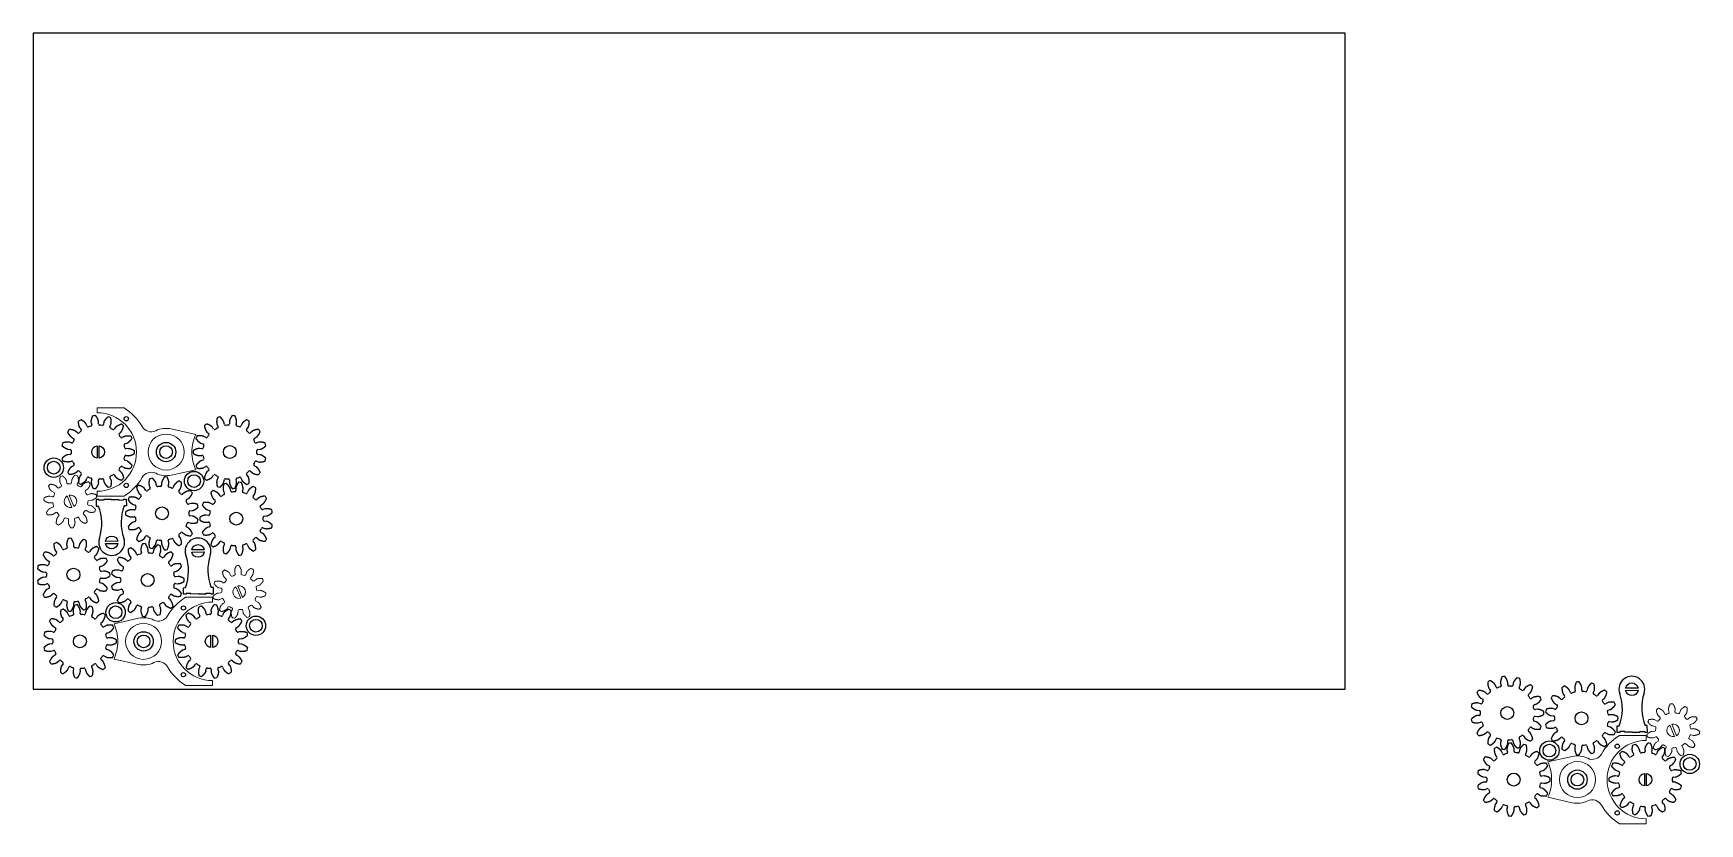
# Model space of a CAD drawing. Header units: inches. Extents: x 0 to 775, y -63 to 305.
import ezdxf

# ---------------------------------------------------------------- set-up
doc = ezdxf.new("R2010")
doc.units = ezdxf.units.IN
doc.header["$MEASUREMENT"] = 0

msp = doc.modelspace()

# ---------------------------------------------------------------- linework, layer by layer
at = {"color": 1}
for p, q in [((26.97, 124.01), (27.21, 122.98)), ((30.3, 123.31), (30.32, 124.36)), ((32.83, 124.1), (32.63, 123.06)), ((88.83, 123.06), (88.63, 124.1)), ((91.14, 124.36), (91.16, 123.31)), ((94.26, 122.98), (94.49, 124.01)), ((17.8, 117.13), (18.72, 116.62)), ((20.55, 119.14), (19.77, 119.86)), ((21.65, 121.55), (22.29, 120.7)), ((24.98, 122.26), (24.57, 123.23)), ((35.59, 122.1), (36.03, 123.06)), ((38.22, 121.79), (37.61, 120.93)), ((39.93, 118.85), (40.72, 119.54)), ((42.21, 117.5), (41.3, 116.96)), ((80.16, 116.96), (79.25, 117.5)), ((80.74, 119.54), (81.53, 118.85)), ((83.85, 120.93), (83.24, 121.79)), ((85.43, 123.06), (85.87, 122.1)), ((96.89, 123.23), (96.48, 122.26)), ((99.18, 120.7), (99.81, 121.55)), ((101.69, 119.86), (100.91, 119.14)), ((102.74, 116.62), (103.66, 117.13)), ((16.07, 111.53), (17.12, 111.44)), ((17.12, 109.1), (16.07, 109)), ((17.77, 114.48), (16.77, 114.82)), ((42.57, 114.11), (43.58, 114.42)), ((44.1, 111.95), (43.05, 111.83)), ((43.05, 108.71), (44.1, 108.59)), ((78.41, 111.83), (77.36, 111.95)), ((77.36, 108.59), (78.41, 108.71)), ((77.89, 114.42), (78.89, 114.11)), ((104.69, 114.82), (103.69, 114.48)), ((104.34, 111.44), (105.39, 111.53)), ((105.39, 109), (104.34, 109.1)), ((16.77, 105.71), (17.77, 106.05)), ((18.72, 103.92), (17.8, 103.4)), ((19.77, 100.68), (20.55, 101.4)), ((40.72, 100.99), (39.93, 101.69)), ((41.3, 103.58), (42.21, 103.04)), ((43.58, 106.11), (42.57, 106.43)), ((78.89, 106.43), (77.89, 106.11)), ((79.25, 103.04), (80.16, 103.58)), ((81.53, 101.69), (80.74, 100.99)), ((100.91, 101.4), (101.69, 100.68)), ((103.66, 103.4), (102.74, 103.92)), ((103.69, 106.05), (104.69, 105.71)), ((22.29, 99.84), (21.65, 98.99)), ((24.57, 97.31), (24.98, 98.28)), ((27.21, 97.56), (26.97, 96.53)), ((30.32, 96.17), (30.3, 97.23)), ((32.63, 97.47), (32.83, 96.44)), ((36.03, 97.48), (35.59, 98.44)), ((37.61, 99.61), (38.22, 98.74)), ((52.35, 92.43), (51.74, 93.29)), ((53.93, 94.56), (54.37, 93.6)), ((57.33, 94.56), (57.13, 95.6)), ((59.64, 95.86), (59.66, 94.81)), ((62.76, 94.48), (62.99, 95.51)), ((65.39, 94.73), (64.98, 93.76)), ((67.68, 92.2), (68.31, 93.05)), ((83.24, 98.74), (83.85, 99.61)), ((85.87, 98.44), (85.43, 97.48)), ((88.63, 96.44), (88.83, 97.47)), ((91.16, 97.23), (91.14, 96.17)), ((91.83, 92.06), (91.63, 93.1)), ((94.14, 93.36), (94.16, 92.31)), ((94.49, 96.53), (94.26, 97.56)), ((96.48, 98.28), (96.89, 97.31)), ((97.26, 91.98), (97.49, 93.01)), ((99.81, 98.99), (99.18, 99.84)), ((46.39, 85.92), (47.39, 85.61)), ((48.66, 88.46), (47.75, 89)), ((49.24, 91.04), (50.03, 90.35)), ((70.19, 91.36), (69.41, 90.64)), ((71.24, 88.12), (72.16, 88.63)), ((73.19, 86.32), (72.19, 85.98)), ((83.16, 85.96), (82.25, 86.5)), ((83.74, 88.54), (84.53, 87.85)), ((86.85, 89.93), (86.24, 90.79)), ((88.43, 92.06), (88.87, 91.1)), ((99.89, 92.23), (99.48, 91.26)), ((102.18, 89.7), (102.81, 90.55)), ((104.69, 88.86), (103.91, 88.14)), ((105.74, 85.62), (106.66, 86.13)), ((46.91, 83.33), (45.86, 83.45)), ((45.86, 80.09), (46.91, 80.21)), ((47.39, 77.93), (46.39, 77.61)), ((72.19, 77.55), (73.19, 77.21)), ((72.84, 82.94), (73.89, 83.03)), ((73.89, 80.5), (72.84, 80.6)), ((81.41, 80.83), (80.36, 80.95)), ((80.36, 77.59), (81.41, 77.71)), ((80.89, 83.42), (81.89, 83.11)), ((107.69, 83.82), (106.69, 83.48)), ((107.34, 80.44), (108.39, 80.53)), ((108.39, 78), (107.34, 78.1)), ((47.75, 74.54), (48.66, 75.08)), ((50.03, 73.19), (49.24, 72.49)), ((51.74, 70.24), (52.35, 71.11)), ((54.37, 69.94), (53.93, 68.98)), ((64.98, 69.78), (65.39, 68.81)), ((68.31, 70.49), (67.68, 71.34)), ((69.41, 72.9), (70.19, 72.18)), ((72.16, 74.9), (71.24, 75.42)), ((81.89, 75.43), (80.89, 75.11)), ((82.25, 72.04), (83.16, 72.58)), ((84.53, 70.69), (83.74, 69.99)), ((103.91, 70.4), (104.69, 69.68)), ((106.66, 72.4), (105.74, 72.92)), ((106.69, 75.05), (107.69, 74.71)), ((9.09, 62.1), (8.31, 62.82)), ((10.19, 64.51), (10.82, 63.66)), ((13.52, 65.22), (13.11, 66.19)), ((15.51, 66.97), (15.74, 65.94)), ((18.84, 66.27), (18.86, 67.33)), ((21.37, 67.06), (21.17, 66.03)), ((24.13, 65.06), (24.57, 66.02)), ((26.76, 64.76), (26.15, 63.89)), ((28.47, 61.81), (29.26, 62.51)), ((44.69, 62.01), (45.32, 61.16)), ((48.02, 62.72), (47.61, 63.69)), ((50.01, 64.47), (50.24, 63.44)), ((53.34, 63.77), (53.36, 64.83)), ((55.87, 64.56), (55.67, 63.53)), ((57.13, 67.94), (57.33, 68.97)), ((58.63, 62.56), (59.07, 63.52)), ((59.66, 68.73), (59.64, 67.67)), ((61.26, 62.26), (60.65, 61.39)), ((62.99, 68.03), (62.76, 69.06)), ((86.24, 67.74), (86.85, 68.61)), ((88.87, 67.44), (88.43, 66.48)), ((91.63, 65.44), (91.83, 66.47)), ((94.16, 66.23), (94.14, 65.17)), ((97.49, 65.53), (97.26, 66.56)), ((99.48, 67.28), (99.89, 66.31)), ((102.81, 67.99), (102.18, 68.84)), ((4.61, 54.5), (5.66, 54.4)), ((6.31, 57.45), (5.31, 57.79)), ((6.34, 60.1), (7.26, 59.58)), ((30.75, 60.46), (29.84, 59.92)), ((31.11, 57.07), (32.11, 57.39)), ((32.64, 54.91), (31.59, 54.79)), ((40.81, 54.95), (39.81, 55.29)), ((40.84, 57.6), (41.76, 57.08)), ((43.59, 59.6), (42.81, 60.32)), ((62.97, 59.31), (63.76, 60.01)), ((65.25, 57.96), (64.34, 57.42)), ((65.61, 54.57), (66.61, 54.89)), ((5.66, 52.06), (4.61, 51.97)), ((5.31, 48.68), (6.31, 49.02)), ((7.26, 46.88), (6.34, 46.37)), ((29.84, 46.54), (30.75, 46)), ((32.11, 49.08), (31.11, 49.39)), ((31.59, 51.67), (32.64, 51.55)), ((39.11, 52), (40.16, 51.9)), ((40.16, 49.56), (39.11, 49.47)), ((39.81, 46.18), (40.81, 46.52)), ((66.61, 46.58), (65.61, 46.89)), ((67.14, 52.41), (66.09, 52.29)), ((66.09, 49.17), (67.14, 49.05)), ((8.31, 43.64), (9.09, 44.36)), ((10.82, 42.8), (10.19, 41.95)), ((13.11, 40.27), (13.52, 41.24)), ((15.74, 40.52), (15.51, 39.49)), ((18.86, 39.14), (18.84, 40.19)), ((21.17, 40.44), (21.37, 39.4)), ((24.57, 40.44), (24.13, 41.4)), ((26.15, 42.57), (26.76, 41.71)), ((29.26, 43.96), (28.47, 44.65)), ((41.76, 44.38), (40.84, 43.87)), ((42.81, 41.14), (43.59, 41.86)), ((45.32, 40.3), (44.69, 39.45)), ((47.61, 37.77), (48.02, 38.74)), ((59.07, 37.94), (58.63, 38.9)), ((60.65, 40.07), (61.26, 39.21)), ((63.76, 41.46), (62.97, 42.15)), ((64.34, 44.04), (65.25, 43.5)), ((12.09, 31.1), (11.31, 31.82)), ((13.19, 33.51), (13.82, 32.66)), ((16.52, 34.22), (16.11, 35.19)), ((18.51, 35.97), (18.74, 34.94)), ((21.84, 35.27), (21.86, 36.33)), ((24.37, 36.06), (24.17, 35.03)), ((27.13, 34.06), (27.57, 35.02)), ((29.76, 33.76), (29.15, 32.89)), ((31.47, 30.81), (32.26, 31.51)), ((50.24, 38.02), (50.01, 36.99)), ((53.36, 36.64), (53.34, 37.69)), ((55.67, 37.94), (55.87, 36.9)), ((72.28, 31.51), (73.07, 30.81)), ((75.39, 32.89), (74.78, 33.76)), ((76.97, 35.02), (77.41, 34.06)), ((80.37, 35.03), (80.17, 36.06)), ((82.68, 36.33), (82.7, 35.27)), ((85.79, 34.94), (86.03, 35.97)), ((88.43, 35.19), (88.02, 34.22)), ((90.71, 32.66), (91.35, 33.51)), ((93.23, 31.82), (92.45, 31.1)), ((7.61, 23.5), (8.66, 23.4)), ((9.31, 26.45), (8.31, 26.79)), ((9.34, 29.1), (10.26, 28.58)), ((33.75, 29.46), (32.84, 28.92)), ((34.11, 26.07), (35.11, 26.39)), ((35.64, 23.91), (34.59, 23.79)), ((69.95, 23.79), (68.9, 23.91)), ((69.42, 26.39), (70.43, 26.07)), ((71.7, 28.92), (70.79, 29.46)), ((94.28, 28.58), (95.2, 29.1)), ((96.23, 26.79), (95.23, 26.45)), ((95.88, 23.4), (96.93, 23.5)), ((8.66, 21.06), (7.61, 20.97)), ((8.31, 17.68), (9.31, 18.02)), ((10.26, 15.88), (9.34, 15.37)), ((32.84, 15.54), (33.75, 15)), ((35.11, 18.08), (34.11, 18.39)), ((34.59, 20.67), (35.64, 20.55)), ((68.9, 20.55), (69.95, 20.67)), ((70.43, 18.39), (69.42, 18.08)), ((70.79, 15), (71.7, 15.54)), ((95.2, 15.37), (94.28, 15.88)), ((95.23, 18.02), (96.23, 17.68)), ((96.93, 20.97), (95.88, 21.06)), ((11.31, 12.64), (12.09, 13.36)), ((13.82, 11.8), (13.19, 10.95)), ((16.11, 9.27), (16.52, 10.24)), ((18.74, 9.52), (18.51, 8.49)), ((21.86, 8.14), (21.84, 9.19)), ((24.17, 9.44), (24.37, 8.4)), ((27.57, 9.44), (27.13, 10.4)), ((29.15, 11.57), (29.76, 10.71)), ((32.26, 12.96), (31.47, 13.65)), ((73.07, 13.65), (72.28, 12.96)), ((74.78, 10.71), (75.39, 11.57)), ((77.41, 10.4), (76.97, 9.44)), ((80.17, 8.4), (80.37, 9.44)), ((82.7, 9.19), (82.68, 8.14)), ((86.03, 8.49), (85.79, 9.52)), ((88.02, 10.24), (88.43, 9.27)), ((91.35, 10.95), (90.71, 11.8)), ((92.45, 13.36), (93.23, 12.64)), ((676.87, 0.21), (677.5, -0.63)), ((680.2, 0.92), (679.78, 1.89)), ((682.19, 2.68), (682.42, 1.65)), ((685.52, 1.97), (685.53, 3.03)), ((688.05, 2.76), (687.84, 1.73)), ((690.8, 0.76), (691.25, 1.72)), ((693.44, 0.46), (692.83, -0.4)), ((716.69, 0.18), (716.92, -0.85)), ((720.02, -0.53), (720.03, 0.53)), ((722.55, 0.26), (722.34, -0.77)), ((672.98, -6.85), (671.98, -6.51)), ((673.01, -4.2), (673.93, -4.72)), ((675.76, -2.2), (674.99, -1.48)), ((695.14, -2.49), (695.94, -1.79)), ((697.42, -3.84), (696.51, -4.38)), ((697.78, -7.22), (698.79, -6.91)), ((707.51, -6.7), (708.43, -7.22)), ((710.26, -4.7), (709.49, -3.98)), ((711.37, -2.29), (712, -3.13)), ((714.7, -1.58), (714.28, -0.61)), ((725.3, -1.74), (725.75, -0.78)), ((727.94, -2.04), (727.33, -2.9)), ((729.64, -4.99), (730.44, -4.29)), ((731.92, -6.34), (731.01, -6.88)), ((671.28, -9.8), (672.33, -9.9)), ((672.33, -12.24), (671.28, -12.33)), ((671.98, -15.62), (672.98, -15.28)), ((698.79, -15.22), (697.78, -14.91)), ((699.32, -9.38), (698.27, -9.51)), ((698.27, -12.62), (699.32, -12.75)), ((705.78, -12.3), (706.83, -12.4)), ((706.83, -14.74), (705.78, -14.83)), ((707.48, -9.35), (706.48, -9.01)), ((732.28, -9.72), (733.29, -9.41)), ((733.82, -11.88), (732.77, -12.01)), ((732.77, -15.12), (733.82, -15.25)), ((673.93, -17.42), (673.01, -17.93)), ((674.99, -20.65), (675.76, -19.94)), ((677.5, -21.5), (676.87, -22.35)), ((679.78, -24.03), (680.2, -23.06)), ((691.25, -23.86), (690.8, -22.9)), ((692.83, -21.73), (693.44, -22.59)), ((695.94, -20.34), (695.14, -19.65)), ((696.51, -17.75), (697.42, -18.3)), ((706.48, -18.12), (707.48, -17.78)), ((708.43, -19.92), (707.51, -20.43)), ((709.49, -23.15), (710.26, -22.44)), ((730.44, -22.84), (729.64, -22.15)), ((731.01, -20.25), (731.92, -20.8)), ((733.29, -17.72), (732.28, -17.41)), ((679.87, -30.79), (680.5, -31.63)), ((682.42, -23.78), (682.19, -24.81)), ((683.2, -30.08), (682.78, -29.11)), ((685.19, -28.32), (685.42, -29.35)), ((685.53, -25.16), (685.52, -24.1)), ((687.84, -23.86), (688.05, -24.9)), ((688.52, -29.03), (688.53, -27.97)), ((691.05, -28.24), (690.84, -29.27)), ((693.8, -30.24), (694.25, -29.28)), ((696.44, -30.54), (695.83, -31.4)), ((712, -24), (711.37, -24.85)), ((714.28, -26.53), (714.7, -25.56)), ((716.92, -26.28), (716.69, -27.31)), ((720.03, -27.66), (720.02, -26.6)), ((722.34, -26.36), (722.55, -27.4)), ((725.75, -26.36), (725.3, -25.4)), ((727.33, -24.23), (727.94, -25.09)), ((742.06, -31.4), (741.45, -30.54)), ((743.64, -29.28), (744.09, -30.24)), ((747.05, -29.27), (746.84, -28.24)), ((749.36, -27.97), (749.37, -29.03)), ((752.47, -29.35), (752.7, -28.32)), ((755.11, -29.11), (754.69, -30.08)), ((757.39, -31.63), (758.02, -30.79)), ((675.98, -37.85), (674.98, -37.51)), ((676.01, -35.2), (676.93, -35.72)), ((678.76, -33.2), (677.99, -32.48)), ((698.14, -33.49), (698.94, -32.79)), ((700.42, -34.84), (699.51, -35.38)), ((700.78, -38.22), (701.79, -37.91)), ((736.1, -37.91), (737.11, -38.22)), ((738.38, -35.38), (737.47, -34.84)), ((738.95, -32.79), (739.75, -33.49)), ((759.9, -32.48), (759.13, -33.2)), ((760.96, -35.72), (761.88, -35.2)), ((762.91, -37.51), (761.91, -37.85)), ((674.28, -40.8), (675.33, -40.9)), ((675.33, -43.24), (674.28, -43.33)), ((674.98, -46.62), (675.98, -46.28)), ((701.79, -46.22), (700.78, -45.91)), ((702.32, -40.38), (701.27, -40.51)), ((701.27, -43.62), (702.32, -43.75)), ((736.62, -40.51), (735.57, -40.38)), ((735.57, -43.75), (736.62, -43.62)), ((737.11, -45.91), (736.1, -46.22)), ((761.91, -46.28), (762.91, -46.62)), ((762.56, -40.9), (763.61, -40.8)), ((763.61, -43.33), (762.56, -43.24)), ((676.93, -48.42), (676.01, -48.93)), ((677.99, -51.65), (678.76, -50.94)), ((680.5, -52.5), (679.87, -53.35)), ((682.78, -55.03), (683.2, -54.06)), ((694.25, -54.86), (693.8, -53.9)), ((695.83, -52.73), (696.44, -53.59)), ((698.94, -51.34), (698.14, -50.65)), ((699.51, -48.75), (700.42, -49.3)), ((737.47, -49.3), (738.38, -48.75)), ((739.75, -50.65), (738.95, -51.34)), ((741.45, -53.59), (742.06, -52.73)), ((744.09, -53.9), (743.64, -54.86)), ((754.69, -54.06), (755.11, -55.03)), ((758.02, -53.35), (757.39, -52.5)), ((759.13, -50.94), (759.9, -51.65)), ((761.88, -48.93), (760.96, -48.42)), ((685.42, -54.78), (685.19, -55.81)), ((688.53, -56.16), (688.52, -55.1)), ((690.84, -54.86), (691.05, -55.9)), ((746.84, -55.9), (747.05, -54.86)), ((749.37, -55.1), (749.36, -56.16)), ((752.7, -55.81), (752.47, -54.78))]:
    msp.add_line(p, q, dxfattribs=at)
at = {"color": 1, "lineweight": 0}
for p, q in [((11.32, 93.59), (10.47, 94.48)), ((12.49, 95.96), (13.09, 94.88)), ((15.62, 95.8), (15.39, 97.01)), ((17.89, 97.16), (17.81, 95.93)), ((20.44, 95.33), (20.9, 96.48)), ((23.08, 95.25), (22.35, 94.26)), ((24.23, 92.33), (25.24, 93.05)), ((7.44, 86.62), (8.68, 86.71)), ((8.9, 89.4), (7.7, 89.69)), ((8.6, 92.03), (9.68, 91.44)), ((26.42, 90.84), (25.26, 90.4)), ((26.84, 85.32), (25.63, 85.58)), ((25.81, 87.76), (27.05, 87.82)), ((9.12, 84.57), (7.95, 84.17)), ((9.4, 81.44), (10.39, 82.19)), ((11.92, 80.63), (11.16, 79.65)), ((13.85, 78.15), (14.27, 79.31)), ((16.41, 78.82), (16.29, 77.59)), ((19.37, 77.78), (19.1, 78.99)), ((21.16, 79.73), (21.72, 78.63)), ((24.21, 80.45), (23.33, 81.32)), ((24.66, 83.06), (25.73, 82.44)), ((93.63, 54.72), (93.9, 53.51)), ((96.59, 53.68), (96.71, 54.91)), ((99.15, 54.35), (98.73, 53.19)), ((86.16, 47.18), (87.37, 46.92)), ((88.34, 49.44), (87.27, 50.06)), ((88.79, 52.05), (89.67, 51.18)), ((91.84, 52.77), (91.28, 53.87)), ((101.08, 51.87), (101.84, 52.85)), ((103.6, 51.06), (102.61, 50.31)), ((103.88, 47.93), (105.05, 48.33)), ((87.19, 44.74), (85.95, 44.68)), ((86.58, 41.66), (87.74, 42.1)), ((88.77, 40.17), (87.76, 39.45)), ((101.68, 38.91), (102.53, 38.02)), ((104.4, 40.47), (103.32, 41.06)), ((104.1, 43.1), (105.3, 42.81)), ((105.56, 45.88), (104.32, 45.79)), ((89.92, 37.25), (90.65, 38.24)), ((92.56, 37.17), (92.1, 36.02)), ((95.11, 35.34), (95.19, 36.57)), ((97.38, 36.7), (97.61, 35.49)), ((100.51, 36.54), (99.91, 37.62)), ((755.01, -14.86), (753.94, -14.24)), ((755.46, -12.25), (756.34, -13.12)), ((758.52, -11.53), (757.95, -10.43)), ((760.31, -9.58), (760.58, -10.79)), ((763.27, -10.62), (763.39, -9.39)), ((765.83, -9.95), (765.4, -11.11)), ((767.76, -12.42), (768.52, -11.45)), ((770.27, -13.24), (769.29, -13.99)), ((753.87, -19.56), (752.63, -19.62)), ((752.83, -17.12), (754.04, -17.38)), ((753.25, -22.64), (754.41, -22.2)), ((771.08, -23.83), (769.99, -23.24)), ((770.55, -16.37), (771.72, -15.96)), ((770.78, -21.2), (771.98, -21.49)), ((772.23, -18.42), (771, -18.51)), ((755.44, -24.13), (754.43, -24.85)), ((756.59, -27.05), (757.33, -26.06)), ((759.24, -27.13), (758.78, -28.28)), ((761.78, -28.96), (761.87, -27.73)), ((764.05, -27.59), (764.28, -28.81)), ((767.19, -27.76), (766.59, -26.68)), ((768.35, -25.38), (769.21, -26.28))]:
    msp.add_line(p, q, dxfattribs=at)
at = {"color": 1, "linetype": 'Continuous'}
for p, q in [((30.46, 88.17), (29.21, 88.16)), ((29.21, 88.16), (29.25, 85.16)), ((30.47, 87.85), (30.46, 88.17)), ((32.72, 87.87), (30.47, 87.85)), ((36.21, 88.23), (32.71, 88.19)), ((32.71, 88.19), (32.72, 87.87)), ((36.21, 88.23), (39.71, 88.27)), ((39.71, 88.27), (39.72, 87.95)), ((39.72, 87.95), (41.97, 87.97)), ((41.96, 88.29), (43.21, 88.31)), ((41.97, 87.97), (41.96, 88.29)), ((43.25, 85.31), (42.25, 85.29)), ((43.21, 88.31), (43.25, 85.31)), ((29.25, 85.16), (30.25, 85.17)), ((69.75, 47.19), (70.75, 47.21)), ((69.79, 44.19), (69.75, 47.19)), ((83.75, 47.34), (82.75, 47.33)), ((83.79, 44.34), (83.75, 47.34)), ((71.04, 44.21), (69.79, 44.19)), ((73.28, 44.55), (71.03, 44.53)), ((71.03, 44.53), (71.04, 44.21)), ((73.29, 44.23), (73.28, 44.55)), ((76.79, 44.27), (73.29, 44.23)), ((76.79, 44.27), (80.29, 44.31)), ((80.28, 44.63), (82.53, 44.65)), ((80.29, 44.31), (80.28, 44.63)), ((82.53, 44.65), (82.54, 44.33)), ((82.54, 44.33), (83.79, 44.34)), ((736.43, -17.1), (737.43, -17.09)), ((736.46, -20.1), (736.43, -17.1)), ((737.71, -20.09), (736.46, -20.1)), ((739.96, -19.75), (737.71, -19.77)), ((737.71, -19.77), (737.71, -20.09)), ((739.96, -20.07), (739.96, -19.75)), ((743.46, -20.03), (739.96, -20.07)), ((743.46, -20.03), (746.96, -19.99)), ((746.96, -19.67), (749.21, -19.65)), ((746.96, -19.99), (746.96, -19.67)), ((749.21, -19.65), (749.21, -19.97)), ((749.21, -19.97), (750.46, -19.95)), ((750.43, -16.95), (749.43, -16.97)), ((750.46, -19.95), (750.43, -16.95))]:
    msp.add_line(p, q, dxfattribs=at)
at = {"linetype": 'Continuous'}
msp.add_lwpolyline([(0, 0), (610, 0), (610, 305), (0, 305)], close=True, dxfattribs=at)
at = {"color": 1, "lineweight": 0}
for points in [[(47.97, 110.27, -0.414214), (29.72, 92.02), (29.72, 89.77), (42.2, 89.77, 0.127339), (50.58, 98.4, -0.394984), (56.93, 100.37, 0.168875), (64.1, 99.53), (75.49, 102.05, -0.106253), (73.72, 110.27, -0.106253), (75.49, 118.49), (64.1, 121.01, 0.168875), (56.93, 120.17, -0.394984), (50.58, 122.14, 0.127339), (42.2, 130.77), (29.72, 130.77), (29.72, 128.52, -0.414211)], [(15.67, 89.85), (17.88, 84.5, -0.842075)], [(16.59, 90.23, -0.842075), (18.8, 84.88)], [(96.41, 42.27, -0.842075), (94.2, 47.62)], [(97.33, 42.65), (95.12, 48, -0.842075)], [(65.03, 22.23, -0.414214), (83.28, 40.48), (83.28, 42.73), (70.8, 42.73, 0.127339), (62.42, 34.1, -0.394984), (56.07, 32.13, 0.168875), (48.9, 32.97), (37.51, 30.45, -0.106253), (39.28, 22.23, -0.106253), (37.51, 14.01), (48.9, 11.49, 0.168875), (56.07, 12.33, -0.394984), (62.42, 10.36, 0.127339), (70.8, 1.73), (83.28, 1.73), (83.28, 3.98, -0.414211)], [(731.7, -42.07, -0.414214), (749.95, -23.82), (749.95, -21.57), (737.47, -21.57, 0.127339), (729.09, -30.2, -0.394984), (722.75, -32.17, 0.168875), (715.57, -31.33), (704.19, -33.85, -0.106253), (705.95, -42.07, -0.106253), (704.19, -50.28), (715.57, -52.81, 0.168875), (722.75, -51.97, -0.394984), (729.09, -53.94, 0.127339), (737.47, -62.57), (749.95, -62.57), (749.95, -60.32, -0.414211)], [(763.08, -22.03, -0.842075), (760.87, -16.68)], [(764, -21.65), (761.8, -16.3, -0.842075)]]:
    msp.add_lwpolyline(points, format="xyb", close=True, dxfattribs=at)
at = {"color": 1}
for points in [[(29.61, 107.37, -0.842075), (29.61, 113.16)], [(30.61, 107.37), (30.61, 113.16, -0.842075)], [(33.53, 68.7, -0.842075), (39.32, 68.76)], [(39.33, 67.76, -0.842075), (33.54, 67.7)], [(73.67, 64.74, -0.842075), (79.46, 64.8)], [(79.47, 63.8, -0.842075), (73.68, 63.74)], [(82.39, 25.13), (82.39, 19.34, -0.842075)], [(83.39, 25.13, -0.842075), (83.39, 19.34)], [(740.35, 0.44, -0.842075), (746.14, 0.5)], [(746.15, -0.5, -0.842075), (740.36, -0.56)], [(749.07, -39.17), (749.07, -44.96, -0.842075)], [(750.07, -39.17, -0.842075), (750.07, -44.96)]]:
    msp.add_lwpolyline(points, format="xyb", close=True, dxfattribs=at)
at = {"color": 1, "linetype": 'Continuous'}
for centre in [(43.22, 125.77), (43.22, 94.77), (69.78, 37.73), (69.78, 6.73), (736.45, -26.57), (736.45, -57.57)]:
    msp.add_circle(centre, 1, dxfattribs=at)
at = {"color": 1, "lineweight": 0}
for centre in [(61.72, 110.27), (51.28, 22.23), (717.95, -42.07)]:
    msp.add_circle(centre, 8.38, dxfattribs=at)
at = {"color": 1}
for centre, radius in [((61.73, 110.27), 4.5), ((61.73, 110.27), 2.95), ((91.35, 110.27), 3), ((9.5, 103), 4.5), ((9.5, 103), 2.95), ((74.73, 96.77), 4.5), ((74.73, 96.77), 2.95), ((59.85, 81.77), 3), ((94.35, 79.27), 3), ((18.65, 53.23), 3), ((53.15, 50.73), 3), ((38.27, 35.73), 4.5), ((38.27, 35.73), 2.95), ((103.5, 29.5), 4.5), ((103.5, 29.5), 2.95), ((21.65, 22.23), 3), ((51.27, 22.23), 4.5), ((51.27, 22.23), 2.95), ((685.32, -11.07), 3), ((719.82, -13.57), 3), ((704.94, -28.57), 4.5), ((704.94, -28.57), 2.95), ((770.18, -34.8), 4.5), ((717.94, -42.07), 4.5), ((770.18, -34.8), 2.95), ((688.32, -42.07), 3), ((717.94, -42.07), 2.95)]:
    msp.add_circle(centre, radius, dxfattribs=at)
for centre, radius, start, end in [((30.11, 110.27), 17, 117.78773, 122.21227), ((30.11, 110.27), 17, 93.78773, 98.21227), ((30.11, 110.27), 17, 69.78773, 74.21227), ((91.35, 110.27), 17, 105.78773, 110.21227), ((91.35, 110.27), 17, 81.78773, 86.21227), ((91.35, 110.27), 17, 57.78773, 62.21227), ((30.11, 110.27), 17, 141.78773, 146.21227), ((18.47, 116.18), 0.5, 333.0534, 60.81033), ((20.89, 119.5), 0.5, 227.18967, 314.9466), ((30.11, 110.27), 12.55, 129.0534, 134.9466), ((21.89, 120.4), 0.5, 309.0534, 36.81033), ((25.44, 122.46), 0.5, 203.18967, 290.9466), ((30.11, 110.27), 12.55, 105.0534, 110.9466), ((26.72, 122.87), 0.5, 285.0534, 12.81033), ((30.8, 123.3), 0.5, 179.18967, 266.9466), ((30.11, 110.27), 12.55, 81.0534, 86.9466), ((32.14, 123.16), 0.5, 261.0534, 348.81033), ((36.04, 121.89), 0.5, 155.18967, 242.9466), ((30.11, 110.27), 12.55, 57.0534, 62.9466), ((37.2, 121.22), 0.5, 237.0534, 324.81033), ((40.26, 118.47), 0.5, 131.18967, 218.9466), ((30.11, 110.27), 12.55, 33.0534, 38.9466), ((41.04, 117.39), 0.5, 213.0534, 300.81033), ((30.11, 110.27), 17, 45.78773, 50.21227), ((30.11, 110.27), 17, 21.78773, 26.21227), ((91.35, 110.27), 17, 153.78773, 158.21227), ((91.35, 110.27), 17, 129.78773, 134.21227), ((80.42, 117.39), 0.5, 239.18967, 326.9466), ((91.35, 110.27), 12.55, 141.0534, 146.9466), ((81.21, 118.47), 0.5, 321.0534, 48.81033), ((84.26, 121.22), 0.5, 215.18967, 302.9466), ((91.35, 110.27), 12.55, 117.0534, 122.9466), ((85.42, 121.89), 0.5, 297.0534, 24.81033), ((89.32, 123.16), 0.5, 191.18967, 278.9466), ((91.35, 110.27), 12.55, 93.0534, 98.9466), ((90.66, 123.3), 0.5, 273.0534, 0.81033), ((94.74, 122.87), 0.5, 167.18967, 254.9466), ((91.35, 110.27), 12.55, 69.0534, 74.9466), ((96.02, 122.46), 0.5, 249.0534, 336.81033), ((99.58, 120.4), 0.5, 143.18967, 230.9466), ((91.35, 110.27), 12.55, 45.0534, 50.9466), ((100.57, 119.5), 0.5, 225.0534, 312.81033), ((102.99, 116.18), 0.5, 119.18967, 206.9466), ((91.35, 110.27), 17, 33.78773, 38.21227), ((30.11, 110.27), 17, 165.78773, 170.21227), ((17.07, 110.94), 0.5, 357.0534, 84.81033), ((17.07, 109.6), 0.5, 275.18967, 2.9466), ((30.11, 110.27), 12.55, 177.0534, 182.9466), ((17.93, 114.96), 0.5, 251.18967, 338.9466), ((30.11, 110.27), 12.55, 153.0534, 158.9466), ((42.71, 113.63), 0.5, 107.18967, 194.9466), ((30.11, 110.27), 12.55, 9.0534, 14.9466), ((42.99, 112.32), 0.5, 189.0534, 276.81033), ((42.99, 108.22), 0.5, 83.18967, 170.9466), ((30.11, 110.27), 17, 357.78773, 2.21227), ((91.35, 110.27), 17, 177.78773, 182.21227), ((78.47, 112.32), 0.5, 263.18967, 350.9466), ((78.47, 108.22), 0.5, 9.0534, 96.81033), ((78.75, 113.63), 0.5, 345.0534, 72.81033), ((91.35, 110.27), 12.55, 165.0534, 170.9466), ((91.35, 110.27), 12.55, 21.0534, 26.9466), ((103.53, 114.96), 0.5, 201.0534, 288.81033), ((104.39, 110.94), 0.5, 95.18967, 182.9466), ((91.35, 110.27), 12.55, 357.0534, 2.9466), ((104.39, 109.6), 0.5, 177.0534, 264.81033), ((91.35, 110.27), 17, 9.78773, 14.21227), ((30.11, 110.27), 17, 189.78773, 194.21227), ((30.11, 110.27), 17, 213.78773, 218.21227), ((17.93, 105.58), 0.5, 21.0534, 108.81033), ((30.11, 110.27), 12.55, 201.0534, 206.9466), ((18.47, 104.36), 0.5, 299.18967, 26.9466), ((20.89, 101.03), 0.5, 45.0534, 132.81033), ((30.11, 110.27), 12.55, 225.0534, 230.9466), ((40.26, 102.07), 0.5, 141.0534, 228.81033), ((30.11, 110.27), 12.55, 321.0534, 326.9466), ((41.04, 103.15), 0.5, 59.18967, 146.9466), ((42.71, 106.9), 0.5, 165.0534, 252.81033), ((30.11, 110.27), 12.55, 345.0534, 350.9466), ((30.11, 110.27), 17, 333.78773, 338.21227), ((91.35, 110.27), 17, 201.78773, 206.21227), ((78.75, 106.9), 0.5, 287.18967, 14.9466), ((91.35, 110.27), 12.55, 189.0534, 194.9466), ((80.42, 103.15), 0.5, 33.0534, 120.81033), ((91.35, 110.27), 12.55, 213.0534, 218.9466), ((81.21, 102.07), 0.5, 311.18967, 38.9466), ((91.35, 110.27), 12.55, 309.0534, 314.9466), ((100.57, 101.03), 0.5, 47.18967, 134.9466), ((102.99, 104.36), 0.5, 153.0534, 240.81033), ((91.35, 110.27), 12.55, 333.0534, 338.9466), ((103.53, 105.58), 0.5, 71.18967, 158.9466), ((91.35, 110.27), 17, 321.78773, 326.21227), ((91.35, 110.27), 17, 345.78773, 350.21227), ((30.11, 110.27), 17, 237.78773, 242.21227), ((21.89, 100.13), 0.5, 323.18967, 50.9466), ((25.44, 98.08), 0.5, 69.0534, 156.81033), ((30.11, 110.27), 12.55, 249.0534, 254.9466), ((26.72, 97.67), 0.5, 347.18967, 74.9466), ((30.11, 110.27), 17, 261.78773, 266.21227), ((30.8, 97.24), 0.5, 93.0534, 180.81033), ((30.11, 110.27), 12.55, 273.0534, 278.9466), ((32.14, 97.38), 0.5, 11.18967, 98.9466), ((30.11, 110.27), 17, 285.78773, 290.21227), ((36.04, 98.65), 0.5, 117.0534, 204.81033), ((30.11, 110.27), 12.55, 297.0534, 302.9466), ((37.2, 99.32), 0.5, 35.18967, 122.9466), ((30.11, 110.27), 17, 309.78773, 314.21227), ((59.85, 81.77), 17, 129.78773, 134.21227), ((59.85, 81.77), 17, 105.78773, 110.21227), ((53.92, 93.39), 0.5, 297.0534, 24.81033), ((57.82, 94.66), 0.5, 191.18967, 278.9466), ((59.85, 81.77), 12.55, 93.0534, 98.9466), ((59.16, 94.8), 0.5, 273.0534, 0.81033), ((59.85, 81.77), 17, 81.78773, 86.21227), ((63.24, 94.37), 0.5, 167.18967, 254.9466), ((59.85, 81.77), 12.55, 69.0534, 74.9466), ((64.52, 93.96), 0.5, 249.0534, 336.81033), ((59.85, 81.77), 17, 57.78773, 62.21227), ((91.35, 110.27), 17, 225.78773, 230.21227), ((84.26, 99.32), 0.5, 57.0534, 144.81033), ((91.35, 110.27), 12.55, 237.0534, 242.9466), ((91.35, 110.27), 17, 249.78773, 254.21227), ((85.42, 98.65), 0.5, 335.18967, 62.9466), ((94.35, 79.27), 17, 105.78773, 110.21227), ((89.32, 97.38), 0.5, 81.0534, 168.81033), ((91.35, 110.27), 12.55, 261.0534, 266.9466), ((90.66, 97.24), 0.5, 359.18967, 86.9466), ((91.35, 110.27), 17, 273.78773, 278.21227), ((94.74, 97.67), 0.5, 105.0534, 192.81033), ((91.35, 110.27), 12.55, 285.0534, 290.9466), ((94.35, 79.27), 17, 81.78773, 86.21227), ((96.02, 98.08), 0.5, 23.18967, 110.9466), ((99.58, 100.13), 0.5, 129.0534, 216.81033), ((91.35, 110.27), 17, 297.78773, 302.21227), ((94.35, 79.27), 17, 57.78773, 62.21227), ((59.85, 81.77), 17, 153.78773, 158.21227), ((47.25, 85.13), 0.5, 345.0534, 72.81033), ((48.92, 88.89), 0.5, 239.18967, 326.9466), ((59.85, 81.77), 12.55, 141.0534, 146.9466), ((49.71, 89.97), 0.5, 321.0534, 48.81033), ((52.76, 92.72), 0.5, 215.18967, 302.9466), ((59.85, 81.77), 12.55, 117.0534, 122.9466), ((68.08, 91.9), 0.5, 143.18967, 230.9466), ((59.85, 81.77), 12.55, 45.0534, 50.9466), ((69.07, 91), 0.5, 225.0534, 312.81033), ((71.49, 87.68), 0.5, 119.18967, 206.9466), ((59.85, 81.77), 12.55, 21.0534, 26.9466), ((72.03, 86.46), 0.5, 201.0534, 288.81033), ((59.85, 81.77), 17, 33.78773, 38.21227), ((59.85, 81.77), 17, 9.78773, 14.21227), ((94.35, 79.27), 17, 153.78773, 158.21227), ((94.35, 79.27), 17, 129.78773, 134.21227), ((83.42, 86.39), 0.5, 239.18967, 326.9466), ((94.35, 79.27), 12.55, 141.0534, 146.9466), ((84.21, 87.47), 0.5, 321.0534, 48.81033), ((87.26, 90.22), 0.5, 215.18967, 302.9466), ((94.35, 79.27), 12.55, 117.0534, 122.9466), ((88.42, 90.89), 0.5, 297.0534, 24.81033), ((92.32, 92.16), 0.5, 191.18967, 278.9466), ((94.35, 79.27), 12.55, 93.0534, 98.9466), ((93.66, 92.3), 0.5, 273.0534, 0.81033), ((97.74, 91.87), 0.5, 167.18967, 254.9466), ((94.35, 79.27), 12.55, 69.0534, 74.9466), ((99.02, 91.46), 0.5, 249.0534, 336.81033), ((102.58, 89.4), 0.5, 143.18967, 230.9466), ((94.35, 79.27), 12.55, 45.0534, 50.9466), ((103.57, 88.5), 0.5, 225.0534, 312.81033), ((105.99, 85.18), 0.5, 119.18967, 206.9466), ((94.35, 79.27), 17, 33.78773, 38.21227), ((59.85, 81.77), 17, 177.78773, 182.21227), ((46.97, 83.82), 0.5, 263.18967, 350.9466), ((46.97, 79.72), 0.5, 9.0534, 96.81033), ((47.25, 78.4), 0.5, 287.18967, 14.9466), ((59.85, 81.77), 12.55, 165.0534, 170.9466), ((59.85, 81.77), 12.55, 189.0534, 194.9466), ((72.03, 77.08), 0.5, 71.18967, 158.9466), ((72.89, 82.44), 0.5, 95.18967, 182.9466), ((59.85, 81.77), 12.55, 357.0534, 2.9466), ((72.89, 81.1), 0.5, 177.0534, 264.81033), ((59.85, 81.77), 17, 345.78773, 350.21227), ((94.35, 79.27), 17, 177.78773, 182.21227), ((81.47, 81.32), 0.5, 263.18967, 350.9466), ((81.47, 77.22), 0.5, 9.0534, 96.81033), ((81.75, 82.63), 0.5, 345.0534, 72.81033), ((94.35, 79.27), 12.55, 165.0534, 170.9466), ((94.35, 79.27), 12.55, 21.0534, 26.9466), ((106.53, 83.96), 0.5, 201.0534, 288.81033), ((107.39, 79.94), 0.5, 95.18967, 182.9466), ((94.35, 79.27), 12.55, 357.0534, 2.9466), ((107.39, 78.6), 0.5, 177.0534, 264.81033), ((94.35, 79.27), 17, 9.78773, 14.21227), ((18.65, 53.23), 17, 93.78773, 98.21227), ((36.43, 68.23), 6, 161.77193, 379.45033), ((59.85, 81.77), 17, 201.78773, 206.21227), ((48.92, 74.65), 0.5, 33.0534, 120.81033), ((59.85, 81.77), 12.55, 213.0534, 218.9466), ((49.71, 73.57), 0.5, 311.18967, 38.9466), ((52.76, 70.82), 0.5, 57.0534, 144.81033), ((59.85, 81.77), 12.55, 237.0534, 242.9466), ((53.92, 70.15), 0.5, 335.18967, 62.9466), ((59.85, 81.77), 12.55, 285.0534, 290.9466), ((64.52, 69.58), 0.5, 23.18967, 110.9466), ((68.08, 71.63), 0.5, 129.0534, 216.81033), ((59.85, 81.77), 12.55, 309.0534, 314.9466), ((69.07, 72.53), 0.5, 47.18967, 134.9466), ((76.57, 64.27), 6, 341.77193, 559.45033), ((71.49, 75.86), 0.5, 153.0534, 240.81033), ((59.85, 81.77), 12.55, 333.0534, 338.9466), ((59.85, 81.77), 17, 321.78773, 326.21227), ((94.35, 79.27), 17, 201.78773, 206.21227), ((81.75, 75.9), 0.5, 287.18967, 14.9466), ((94.35, 79.27), 12.55, 189.0534, 194.9466), ((83.42, 72.15), 0.5, 33.0534, 120.81033), ((94.35, 79.27), 12.55, 213.0534, 218.9466), ((84.21, 71.07), 0.5, 311.18967, 38.9466), ((94.35, 79.27), 12.55, 309.0534, 314.9466), ((103.57, 70.03), 0.5, 47.18967, 134.9466), ((105.99, 73.36), 0.5, 153.0534, 240.81033), ((94.35, 79.27), 12.55, 333.0534, 338.9466), ((106.53, 74.58), 0.5, 71.18967, 158.9466), ((94.35, 79.27), 17, 321.78773, 326.21227), ((94.35, 79.27), 17, 345.78773, 350.21227), ((18.65, 53.23), 17, 141.78773, 146.21227), ((9.43, 62.47), 0.5, 227.18967, 314.9466), ((18.65, 53.23), 17, 117.78773, 122.21227), ((18.65, 53.23), 12.55, 129.0534, 134.9466), ((10.42, 63.37), 0.5, 309.0534, 36.81033), ((13.98, 65.42), 0.5, 203.18967, 290.9466), ((18.65, 53.23), 12.55, 105.0534, 110.9466), ((15.26, 65.83), 0.5, 285.0534, 12.81033), ((19.34, 66.26), 0.5, 179.18967, 266.9466), ((18.65, 53.23), 12.55, 81.0534, 86.9466), ((20.68, 66.12), 0.5, 261.0534, 348.81033), ((18.65, 53.23), 17, 69.78773, 74.21227), ((24.58, 64.85), 0.5, 155.18967, 242.9466), ((18.65, 53.23), 12.55, 57.0534, 62.9466), ((25.74, 64.18), 0.5, 237.0534, 324.81033), ((18.65, 53.23), 17, 45.78773, 50.21227), ((53.15, 50.73), 17, 117.78773, 122.21227), ((59.85, 81.77), 17, 225.78773, 230.21227), ((48.48, 62.92), 0.5, 203.18967, 290.9466), ((53.15, 50.73), 12.55, 105.0534, 110.9466), ((49.76, 63.33), 0.5, 285.0534, 12.81033), ((53.15, 50.73), 17, 93.78773, 98.21227), ((53.84, 63.76), 0.5, 179.18967, 266.9466), ((53.15, 50.73), 12.55, 81.0534, 86.9466), ((59.85, 81.77), 17, 249.78773, 254.21227), ((55.18, 63.62), 0.5, 261.0534, 348.81033), ((57.82, 68.88), 0.5, 81.0534, 168.81033), ((53.15, 50.73), 17, 69.78773, 74.21227), ((59.85, 81.77), 12.55, 261.0534, 266.9466), ((59.08, 62.35), 0.5, 155.18967, 242.9466), ((59.16, 68.74), 0.5, 359.18967, 86.9466), ((59.85, 81.77), 17, 273.78773, 278.21227), ((63.24, 69.17), 0.5, 105.0534, 192.81033), ((53.15, 50.73), 17, 45.78773, 50.21227), ((59.85, 81.77), 17, 297.78773, 302.21227), ((94.35, 79.27), 17, 225.78773, 230.21227), ((87.26, 68.32), 0.5, 57.0534, 144.81033), ((94.35, 79.27), 12.55, 237.0534, 242.9466), ((94.35, 79.27), 17, 249.78773, 254.21227), ((88.42, 67.65), 0.5, 335.18967, 62.9466), ((92.32, 66.38), 0.5, 81.0534, 168.81033), ((94.35, 79.27), 12.55, 261.0534, 266.9466), ((93.66, 66.24), 0.5, 359.18967, 86.9466), ((94.35, 79.27), 17, 273.78773, 278.21227), ((97.74, 66.67), 0.5, 105.0534, 192.81033), ((94.35, 79.27), 12.55, 285.0534, 290.9466), ((99.02, 67.08), 0.5, 23.18967, 110.9466), ((102.58, 69.13), 0.5, 129.0534, 216.81033), ((94.35, 79.27), 17, 297.78773, 302.21227), ((18.65, 53.23), 17, 165.78773, 170.21227), ((5.61, 53.9), 0.5, 357.0534, 84.81033), ((6.47, 57.92), 0.5, 251.18967, 338.9466), ((18.65, 53.23), 12.55, 153.0534, 158.9466), ((7.01, 59.14), 0.5, 333.0534, 60.81033), ((28.79, 61.43), 0.5, 131.18967, 218.9466), ((18.65, 53.23), 12.55, 33.0534, 38.9466), ((29.58, 60.35), 0.5, 213.0534, 300.81033), ((31.25, 56.6), 0.5, 107.18967, 194.9466), ((18.65, 53.23), 12.55, 9.0534, 14.9466), ((31.53, 55.28), 0.5, 189.0534, 276.81033), ((18.65, 53.23), 17, 21.78773, 26.21227), ((53.15, 50.73), 17, 165.78773, 170.21227), ((53.15, 50.73), 17, 141.78773, 146.21227), ((40.97, 55.42), 0.5, 251.18967, 338.9466), ((53.15, 50.73), 12.55, 153.0534, 158.9466), ((41.51, 56.64), 0.5, 333.0534, 60.81033), ((43.93, 59.97), 0.5, 227.18967, 314.9466), ((53.15, 50.73), 12.55, 129.0534, 134.9466), ((44.92, 60.87), 0.5, 309.0534, 36.81033), ((53.15, 50.73), 12.55, 57.0534, 62.9466), ((60.24, 61.68), 0.5, 237.0534, 324.81033), ((63.29, 58.93), 0.5, 131.18967, 218.9466), ((53.15, 50.73), 12.55, 33.0534, 38.9466), ((64.08, 57.85), 0.5, 213.0534, 300.81033), ((65.75, 54.1), 0.5, 107.18967, 194.9466), ((53.15, 50.73), 17, 21.78773, 26.21227), ((18.65, 53.23), 17, 189.78773, 194.21227), ((5.61, 52.56), 0.5, 275.18967, 2.9466), ((18.65, 53.23), 12.55, 177.0534, 182.9466), ((6.47, 48.54), 0.5, 21.0534, 108.81033), ((18.65, 53.23), 12.55, 201.0534, 206.9466), ((7.01, 47.32), 0.5, 299.18967, 26.9466), ((29.58, 46.11), 0.5, 59.18967, 146.9466), ((31.25, 49.87), 0.5, 165.0534, 252.81033), ((18.65, 53.23), 12.55, 345.0534, 350.9466), ((31.53, 51.18), 0.5, 83.18967, 170.9466), ((18.65, 53.23), 17, 333.78773, 338.21227), ((18.65, 53.23), 17, 357.78773, 2.21227), ((53.15, 50.73), 17, 189.78773, 194.21227), ((40.11, 51.4), 0.5, 357.0534, 84.81033), ((40.11, 50.06), 0.5, 275.18967, 2.9466), ((53.15, 50.73), 12.55, 177.0534, 182.9466), ((40.97, 46.04), 0.5, 21.0534, 108.81033), ((65.75, 47.37), 0.5, 165.0534, 252.81033), ((53.15, 50.73), 12.55, 9.0534, 14.9466), ((53.15, 50.73), 12.55, 345.0534, 350.9466), ((66.03, 52.78), 0.5, 189.0534, 276.81033), ((66.03, 48.68), 0.5, 83.18967, 170.9466), ((53.15, 50.73), 17, 357.78773, 2.21227), ((18.65, 53.23), 17, 213.78773, 218.21227), ((9.43, 44), 0.5, 45.0534, 132.81033), ((18.65, 53.23), 17, 237.78773, 242.21227), ((18.65, 53.23), 12.55, 225.0534, 230.9466), ((10.42, 43.1), 0.5, 323.18967, 50.9466), ((13.98, 41.04), 0.5, 69.0534, 156.81033), ((18.65, 53.23), 12.55, 249.0534, 254.9466), ((15.26, 40.63), 0.5, 347.18967, 74.9466), ((19.34, 40.2), 0.5, 93.0534, 180.81033), ((21.65, 22.23), 17, 93.78773, 98.21227), ((18.65, 53.23), 12.55, 273.0534, 278.9466), ((20.68, 40.34), 0.5, 11.18967, 98.9466), ((24.58, 41.61), 0.5, 117.0534, 204.81033), ((18.65, 53.23), 12.55, 297.0534, 302.9466), ((25.74, 42.28), 0.5, 35.18967, 122.9466), ((28.79, 45.03), 0.5, 141.0534, 228.81033), ((18.65, 53.23), 12.55, 321.0534, 326.9466), ((18.65, 53.23), 17, 309.78773, 314.21227), ((53.15, 50.73), 17, 213.78773, 218.21227), ((53.15, 50.73), 12.55, 201.0534, 206.9466), ((41.51, 44.82), 0.5, 299.18967, 26.9466), ((43.93, 41.5), 0.5, 45.0534, 132.81033), ((53.15, 50.73), 12.55, 225.0534, 230.9466), ((44.92, 40.6), 0.5, 323.18967, 50.9466), ((48.48, 38.54), 0.5, 69.0534, 156.81033), ((53.15, 50.73), 12.55, 249.0534, 254.9466), ((59.08, 39.11), 0.5, 117.0534, 204.81033), ((53.15, 50.73), 12.55, 297.0534, 302.9466), ((60.24, 39.78), 0.5, 35.18967, 122.9466), ((63.29, 42.53), 0.5, 141.0534, 228.81033), ((53.15, 50.73), 12.55, 321.0534, 326.9466), ((64.08, 43.61), 0.5, 59.18967, 146.9466), ((53.15, 50.73), 17, 333.78773, 338.21227), ((82.89, 22.23), 17, 81.78773, 86.21227), ((21.65, 22.23), 17, 141.78773, 146.21227), ((12.43, 31.47), 0.5, 227.18967, 314.9466), ((21.65, 22.23), 17, 117.78773, 122.21227), ((21.65, 22.23), 12.55, 129.0534, 134.9466), ((13.42, 32.37), 0.5, 309.0534, 36.81033), ((18.65, 53.23), 17, 261.78773, 266.21227), ((16.98, 34.42), 0.5, 203.18967, 290.9466), ((21.65, 22.23), 12.55, 105.0534, 110.9466), ((18.26, 34.83), 0.5, 285.0534, 12.81033), ((22.34, 35.26), 0.5, 179.18967, 266.9466), ((21.65, 22.23), 12.55, 81.0534, 86.9466), ((18.65, 53.23), 17, 285.78773, 290.21227), ((23.68, 35.12), 0.5, 261.0534, 348.81033), ((21.65, 22.23), 17, 69.78773, 74.21227), ((27.58, 33.85), 0.5, 155.18967, 242.9466), ((21.65, 22.23), 12.55, 57.0534, 62.9466), ((28.74, 33.18), 0.5, 237.0534, 324.81033), ((21.65, 22.23), 17, 45.78773, 50.21227), ((53.15, 50.73), 17, 237.78773, 242.21227), ((49.76, 38.13), 0.5, 347.18967, 74.9466), ((53.15, 50.73), 17, 261.78773, 266.21227), ((53.84, 37.7), 0.5, 93.0534, 180.81033), ((53.15, 50.73), 12.55, 273.0534, 278.9466), ((55.18, 37.84), 0.5, 11.18967, 98.9466), ((53.15, 50.73), 17, 285.78773, 290.21227), ((53.15, 50.73), 17, 309.78773, 314.21227), ((82.89, 22.23), 17, 129.78773, 134.21227), ((75.8, 33.18), 0.5, 215.18967, 302.9466), ((82.89, 22.23), 12.55, 117.0534, 122.9466), ((82.89, 22.23), 17, 105.78773, 110.21227), ((76.96, 33.85), 0.5, 297.0534, 24.81033), ((80.86, 35.12), 0.5, 191.18967, 278.9466), ((82.89, 22.23), 12.55, 93.0534, 98.9466), ((82.2, 35.26), 0.5, 273.0534, 0.81033), ((86.28, 34.83), 0.5, 167.18967, 254.9466), ((82.89, 22.23), 12.55, 69.0534, 74.9466), ((87.56, 34.42), 0.5, 249.0534, 336.81033), ((91.11, 32.37), 0.5, 143.18967, 230.9466), ((82.89, 22.23), 12.55, 45.0534, 50.9466), ((82.89, 22.23), 17, 57.78773, 62.21227), ((92.11, 31.47), 0.5, 225.0534, 312.81033), ((82.89, 22.23), 17, 33.78773, 38.21227), ((21.65, 22.23), 17, 165.78773, 170.21227), ((8.61, 22.9), 0.5, 357.0534, 84.81033), ((9.47, 26.92), 0.5, 251.18967, 338.9466), ((21.65, 22.23), 12.55, 153.0534, 158.9466), ((10.01, 28.14), 0.5, 333.0534, 60.81033), ((31.79, 30.43), 0.5, 131.18967, 218.9466), ((21.65, 22.23), 12.55, 33.0534, 38.9466), ((32.58, 29.35), 0.5, 213.0534, 300.81033), ((34.25, 25.6), 0.5, 107.18967, 194.9466), ((21.65, 22.23), 12.55, 9.0534, 14.9466), ((34.53, 24.28), 0.5, 189.0534, 276.81033), ((21.65, 22.23), 17, 21.78773, 26.21227), ((82.89, 22.23), 17, 153.78773, 158.21227), ((70.01, 24.28), 0.5, 263.18967, 350.9466), ((70.29, 25.6), 0.5, 345.0534, 72.81033), ((82.89, 22.23), 12.55, 165.0534, 170.9466), ((71.96, 29.35), 0.5, 239.18967, 326.9466), ((82.89, 22.23), 12.55, 141.0534, 146.9466), ((72.74, 30.43), 0.5, 321.0534, 48.81033), ((94.53, 28.14), 0.5, 119.18967, 206.9466), ((82.89, 22.23), 12.55, 21.0534, 26.9466), ((95.07, 26.92), 0.5, 201.0534, 288.81033), ((95.93, 22.9), 0.5, 95.18967, 182.9466), ((82.89, 22.23), 17, 9.78773, 14.21227), ((21.65, 22.23), 17, 189.78773, 194.21227), ((8.61, 21.56), 0.5, 275.18967, 2.9466), ((21.65, 22.23), 12.55, 177.0534, 182.9466), ((9.47, 17.54), 0.5, 21.0534, 108.81033), ((21.65, 22.23), 12.55, 201.0534, 206.9466), ((10.01, 16.32), 0.5, 299.18967, 26.9466), ((32.58, 15.11), 0.5, 59.18967, 146.9466), ((34.25, 18.87), 0.5, 165.0534, 252.81033), ((21.65, 22.23), 12.55, 345.0534, 350.9466), ((34.53, 20.18), 0.5, 83.18967, 170.9466), ((21.65, 22.23), 17, 333.78773, 338.21227), ((21.65, 22.23), 17, 357.78773, 2.21227), ((82.89, 22.23), 17, 177.78773, 182.21227), ((82.89, 22.23), 17, 201.78773, 206.21227), ((70.01, 20.18), 0.5, 9.0534, 96.81033), ((70.29, 18.87), 0.5, 287.18967, 14.9466), ((82.89, 22.23), 12.55, 189.0534, 194.9466), ((71.96, 15.11), 0.5, 33.0534, 120.81033), ((94.53, 16.32), 0.5, 153.0534, 240.81033), ((82.89, 22.23), 12.55, 333.0534, 338.9466), ((95.07, 17.54), 0.5, 71.18967, 158.9466), ((82.89, 22.23), 12.55, 357.0534, 2.9466), ((95.93, 21.56), 0.5, 177.0534, 264.81033), ((82.89, 22.23), 17, 345.78773, 350.21227), ((21.65, 22.23), 17, 213.78773, 218.21227), ((12.43, 13), 0.5, 45.0534, 132.81033), ((21.65, 22.23), 17, 237.78773, 242.21227), ((21.65, 22.23), 12.55, 225.0534, 230.9466), ((13.42, 12.1), 0.5, 323.18967, 50.9466), ((16.98, 10.04), 0.5, 69.0534, 156.81033), ((21.65, 22.23), 12.55, 249.0534, 254.9466), ((18.26, 9.63), 0.5, 347.18967, 74.9466), ((22.34, 9.2), 0.5, 93.0534, 180.81033), ((21.65, 22.23), 12.55, 273.0534, 278.9466), ((23.68, 9.34), 0.5, 11.18967, 98.9466), ((27.58, 10.61), 0.5, 117.0534, 204.81033), ((21.65, 22.23), 12.55, 297.0534, 302.9466), ((28.74, 11.28), 0.5, 35.18967, 122.9466), ((31.79, 14.03), 0.5, 141.0534, 228.81033), ((21.65, 22.23), 12.55, 321.0534, 326.9466), ((21.65, 22.23), 17, 309.78773, 314.21227), ((82.89, 22.23), 17, 225.78773, 230.21227), ((82.89, 22.23), 12.55, 213.0534, 218.9466), ((72.74, 14.03), 0.5, 311.18967, 38.9466), ((75.8, 11.28), 0.5, 57.0534, 144.81033), ((82.89, 22.23), 12.55, 237.0534, 242.9466), ((76.96, 10.61), 0.5, 335.18967, 62.9466), ((80.86, 9.34), 0.5, 81.0534, 168.81033), ((82.89, 22.23), 12.55, 261.0534, 266.9466), ((82.2, 9.2), 0.5, 359.18967, 86.9466), ((86.28, 9.63), 0.5, 105.0534, 192.81033), ((82.89, 22.23), 12.55, 285.0534, 290.9466), ((87.56, 10.04), 0.5, 23.18967, 110.9466), ((91.11, 12.1), 0.5, 129.0534, 216.81033), ((82.89, 22.23), 12.55, 309.0534, 314.9466), ((82.89, 22.23), 17, 297.78773, 302.21227), ((92.11, 13), 0.5, 47.18967, 134.9466), ((82.89, 22.23), 17, 321.78773, 326.21227), ((21.65, 22.23), 17, 261.78773, 266.21227), ((21.65, 22.23), 17, 285.78773, 290.21227), ((82.89, 22.23), 17, 249.78773, 254.21227), ((82.89, 22.23), 17, 273.78773, 278.21227), ((685.32, -11.07), 17, 117.78773, 122.21227), ((680.66, 1.12), 0.5, 203.18967, 290.9466), ((685.32, -11.07), 12.55, 105.0534, 110.9466), ((681.93, 1.53), 0.5, 285.0534, 12.81033), ((685.32, -11.07), 17, 93.78773, 98.21227), ((686.02, 1.96), 0.5, 179.18967, 266.9466), ((685.32, -11.07), 12.55, 81.0534, 86.9466), ((687.35, 1.82), 0.5, 261.0534, 348.81033), ((685.32, -11.07), 17, 69.78773, 74.21227), ((691.26, 0.55), 0.5, 155.18967, 242.9466), ((685.32, -11.07), 12.55, 57.0534, 62.9466), ((685.32, -11.07), 17, 45.78773, 50.21227), ((719.82, -13.57), 17, 117.78773, 122.21227), ((719.82, -13.57), 17, 93.78773, 98.21227), ((719.82, -13.57), 17, 69.78773, 74.21227), ((743.25, -0.03), 6, 341.77193, 559.45033), ((685.32, -11.07), 17, 165.78773, 170.21227), ((685.32, -11.07), 17, 141.78773, 146.21227), ((673.14, -6.38), 0.5, 251.18967, 338.9466), ((685.32, -11.07), 12.55, 153.0534, 158.9466), ((673.69, -5.15), 0.5, 333.0534, 60.81033), ((676.1, -1.83), 0.5, 227.18967, 314.9466), ((685.32, -11.07), 12.55, 129.0534, 134.9466), ((677.1, -0.93), 0.5, 309.0534, 36.81033), ((692.42, -0.12), 0.5, 237.0534, 324.81033), ((695.47, -2.86), 0.5, 131.18967, 218.9466), ((685.32, -11.07), 12.55, 33.0534, 38.9466), ((696.26, -3.95), 0.5, 213.0534, 300.81033), ((697.93, -7.7), 0.5, 107.18967, 194.9466), ((685.32, -11.07), 17, 21.78773, 26.21227), ((719.82, -13.57), 17, 141.78773, 146.21227), ((708.19, -7.65), 0.5, 333.0534, 60.81033), ((710.6, -4.33), 0.5, 227.18967, 314.9466), ((719.82, -13.57), 12.55, 129.0534, 134.9466), ((711.6, -3.43), 0.5, 309.0534, 36.81033), ((715.16, -1.38), 0.5, 203.18967, 290.9466), ((719.82, -13.57), 12.55, 105.0534, 110.9466), ((716.43, -0.97), 0.5, 285.0534, 12.81033), ((720.52, -0.54), 0.5, 179.18967, 266.9466), ((719.82, -13.57), 12.55, 81.0534, 86.9466), ((721.85, -0.68), 0.5, 261.0534, 348.81033), ((725.76, -1.95), 0.5, 155.18967, 242.9466), ((719.82, -13.57), 12.55, 57.0534, 62.9466), ((726.92, -2.62), 0.5, 237.0534, 324.81033), ((729.97, -5.36), 0.5, 131.18967, 218.9466), ((719.82, -13.57), 12.55, 33.0534, 38.9466), ((730.76, -6.45), 0.5, 213.0534, 300.81033), ((719.82, -13.57), 17, 45.78773, 50.21227), ((719.82, -13.57), 17, 21.78773, 26.21227), ((685.32, -11.07), 17, 189.78773, 194.21227), ((672.29, -10.4), 0.5, 357.0534, 84.81033), ((672.29, -11.74), 0.5, 275.18967, 2.9466), ((685.32, -11.07), 12.55, 177.0534, 182.9466), ((673.14, -15.75), 0.5, 21.0534, 108.81033), ((697.93, -14.43), 0.5, 165.0534, 252.81033), ((685.32, -11.07), 12.55, 9.0534, 14.9466), ((685.32, -11.07), 12.55, 345.0534, 350.9466), ((698.21, -9.01), 0.5, 189.0534, 276.81033), ((698.21, -13.12), 0.5, 83.18967, 170.9466), ((685.32, -11.07), 17, 357.78773, 2.21227), ((719.82, -13.57), 17, 165.78773, 170.21227), ((706.79, -12.9), 0.5, 357.0534, 84.81033), ((706.79, -14.24), 0.5, 275.18967, 2.9466), ((719.82, -13.57), 12.55, 177.0534, 182.9466), ((707.64, -8.88), 0.5, 251.18967, 338.9466), ((719.82, -13.57), 12.55, 153.0534, 158.9466), ((732.43, -10.2), 0.5, 107.18967, 194.9466), ((719.82, -13.57), 12.55, 9.0534, 14.9466), ((732.71, -11.51), 0.5, 189.0534, 276.81033), ((732.71, -15.62), 0.5, 83.18967, 170.9466), ((719.82, -13.57), 17, 357.78773, 2.21227), ((685.32, -11.07), 17, 213.78773, 218.21227), ((685.32, -11.07), 12.55, 201.0534, 206.9466), ((673.69, -16.98), 0.5, 299.18967, 26.9466), ((676.1, -20.3), 0.5, 45.0534, 132.81033), ((685.32, -11.07), 12.55, 225.0534, 230.9466), ((677.1, -21.2), 0.5, 323.18967, 50.9466), ((680.66, -23.25), 0.5, 69.0534, 156.81033), ((685.32, -11.07), 12.55, 249.0534, 254.9466), ((681.93, -23.67), 0.5, 347.18967, 74.9466), ((691.26, -22.69), 0.5, 117.0534, 204.81033), ((685.32, -11.07), 12.55, 297.0534, 302.9466), ((692.42, -22.02), 0.5, 35.18967, 122.9466), ((695.47, -19.27), 0.5, 141.0534, 228.81033), ((685.32, -11.07), 12.55, 321.0534, 326.9466), ((696.26, -18.18), 0.5, 59.18967, 146.9466), ((685.32, -11.07), 17, 333.78773, 338.21227), ((719.82, -13.57), 17, 189.78773, 194.21227), ((719.82, -13.57), 17, 213.78773, 218.21227), ((707.64, -18.25), 0.5, 21.0534, 108.81033), ((719.82, -13.57), 12.55, 201.0534, 206.9466), ((708.19, -19.48), 0.5, 299.18967, 26.9466), ((710.6, -22.8), 0.5, 45.0534, 132.81033), ((719.82, -13.57), 12.55, 225.0534, 230.9466), ((729.97, -21.77), 0.5, 141.0534, 228.81033), ((719.82, -13.57), 12.55, 321.0534, 326.9466), ((730.76, -20.68), 0.5, 59.18967, 146.9466), ((732.43, -16.93), 0.5, 165.0534, 252.81033), ((719.82, -13.57), 12.55, 345.0534, 350.9466), ((719.82, -13.57), 17, 333.78773, 338.21227), ((685.32, -11.07), 17, 237.78773, 242.21227), ((688.32, -42.07), 17, 117.78773, 122.21227), ((685.32, -11.07), 17, 261.78773, 266.21227), ((683.66, -29.88), 0.5, 203.18967, 290.9466), ((688.32, -42.07), 12.55, 105.0534, 110.9466), ((684.93, -29.47), 0.5, 285.0534, 12.81033), ((686.02, -24.1), 0.5, 93.0534, 180.81033), ((688.32, -42.07), 17, 93.78773, 98.21227), ((685.32, -11.07), 12.55, 273.0534, 278.9466), ((687.35, -23.96), 0.5, 11.18967, 98.9466), ((689.02, -29.04), 0.5, 179.18967, 266.9466), ((688.32, -42.07), 12.55, 81.0534, 86.9466), ((685.32, -11.07), 17, 285.78773, 290.21227), ((690.35, -29.18), 0.5, 261.0534, 348.81033), ((688.32, -42.07), 17, 69.78773, 74.21227), ((694.26, -30.45), 0.5, 155.18967, 242.9466), ((688.32, -42.07), 12.55, 57.0534, 62.9466), ((685.32, -11.07), 17, 309.78773, 314.21227), ((688.32, -42.07), 17, 45.78773, 50.21227), ((719.82, -13.57), 17, 237.78773, 242.21227), ((711.6, -23.7), 0.5, 323.18967, 50.9466), ((715.16, -25.75), 0.5, 69.0534, 156.81033), ((719.82, -13.57), 12.55, 249.0534, 254.9466), ((716.43, -26.17), 0.5, 347.18967, 74.9466), ((719.82, -13.57), 17, 261.78773, 266.21227), ((720.52, -26.6), 0.5, 93.0534, 180.81033), ((719.82, -13.57), 12.55, 273.0534, 278.9466), ((721.85, -26.46), 0.5, 11.18967, 98.9466), ((719.82, -13.57), 17, 285.78773, 290.21227), ((725.76, -25.19), 0.5, 117.0534, 204.81033), ((719.82, -13.57), 12.55, 297.0534, 302.9466), ((726.92, -24.52), 0.5, 35.18967, 122.9466), ((719.82, -13.57), 17, 309.78773, 314.21227), ((749.57, -42.07), 17, 129.78773, 134.21227), ((749.57, -42.07), 12.55, 117.0534, 122.9466), ((749.57, -42.07), 17, 105.78773, 110.21227), ((743.63, -30.45), 0.5, 297.0534, 24.81033), ((747.54, -29.18), 0.5, 191.18967, 278.9466), ((749.57, -42.07), 12.55, 93.0534, 98.9466), ((748.87, -29.04), 0.5, 273.0534, 0.81033), ((749.57, -42.07), 17, 81.78773, 86.21227), ((752.96, -29.47), 0.5, 167.18967, 254.9466), ((749.57, -42.07), 12.55, 69.0534, 74.9466), ((754.23, -29.88), 0.5, 249.0534, 336.81033), ((749.57, -42.07), 17, 57.78773, 62.21227), ((688.32, -42.07), 17, 165.78773, 170.21227), ((688.32, -42.07), 17, 141.78773, 146.21227), ((676.14, -37.38), 0.5, 251.18967, 338.9466), ((688.32, -42.07), 12.55, 153.0534, 158.9466), ((676.69, -36.15), 0.5, 333.0534, 60.81033), ((679.1, -32.83), 0.5, 227.18967, 314.9466), ((688.32, -42.07), 12.55, 129.0534, 134.9466), ((680.1, -31.93), 0.5, 309.0534, 36.81033), ((695.42, -31.12), 0.5, 237.0534, 324.81033), ((698.47, -33.86), 0.5, 131.18967, 218.9466), ((688.32, -42.07), 12.55, 33.0534, 38.9466), ((699.26, -34.95), 0.5, 213.0534, 300.81033), ((700.93, -38.7), 0.5, 107.18967, 194.9466), ((688.32, -42.07), 17, 21.78773, 26.21227), ((749.57, -42.07), 17, 153.78773, 158.21227), ((736.96, -38.7), 0.5, 345.0534, 72.81033), ((738.63, -34.95), 0.5, 239.18967, 326.9466), ((749.57, -42.07), 12.55, 141.0534, 146.9466), ((739.42, -33.86), 0.5, 321.0534, 48.81033), ((742.47, -31.12), 0.5, 215.18967, 302.9466), ((757.79, -31.93), 0.5, 143.18967, 230.9466), ((749.57, -42.07), 12.55, 45.0534, 50.9466), ((758.79, -32.83), 0.5, 225.0534, 312.81033), ((761.2, -36.15), 0.5, 119.18967, 206.9466), ((749.57, -42.07), 12.55, 21.0534, 26.9466), ((761.75, -37.38), 0.5, 201.0534, 288.81033), ((749.57, -42.07), 17, 33.78773, 38.21227), ((749.57, -42.07), 17, 9.78773, 14.21227), ((688.32, -42.07), 17, 189.78773, 194.21227), ((675.29, -41.4), 0.5, 357.0534, 84.81033), ((675.29, -42.74), 0.5, 275.18967, 2.9466), ((688.32, -42.07), 12.55, 177.0534, 182.9466), ((676.14, -46.75), 0.5, 21.0534, 108.81033), ((700.93, -45.43), 0.5, 165.0534, 252.81033), ((688.32, -42.07), 12.55, 9.0534, 14.9466), ((688.32, -42.07), 12.55, 345.0534, 350.9466), ((701.21, -40.01), 0.5, 189.0534, 276.81033), ((701.21, -44.12), 0.5, 83.18967, 170.9466), ((688.32, -42.07), 17, 357.78773, 2.21227), ((749.57, -42.07), 17, 177.78773, 182.21227), ((736.68, -40.01), 0.5, 263.18967, 350.9466), ((736.68, -44.12), 0.5, 9.0534, 96.81033), ((736.96, -45.43), 0.5, 287.18967, 14.9466), ((749.57, -42.07), 12.55, 165.0534, 170.9466), ((749.57, -42.07), 12.55, 189.0534, 194.9466), ((761.75, -46.75), 0.5, 71.18967, 158.9466), ((762.6, -41.4), 0.5, 95.18967, 182.9466), ((749.57, -42.07), 12.55, 357.0534, 2.9466), ((762.6, -42.74), 0.5, 177.0534, 264.81033), ((749.57, -42.07), 17, 345.78773, 350.21227), ((688.32, -42.07), 17, 213.78773, 218.21227), ((688.32, -42.07), 12.55, 201.0534, 206.9466), ((676.69, -47.98), 0.5, 299.18967, 26.9466), ((679.1, -51.3), 0.5, 45.0534, 132.81033), ((688.32, -42.07), 12.55, 225.0534, 230.9466), ((680.1, -52.2), 0.5, 323.18967, 50.9466), ((683.66, -54.25), 0.5, 69.0534, 156.81033), ((688.32, -42.07), 12.55, 249.0534, 254.9466), ((684.93, -54.67), 0.5, 347.18967, 74.9466), ((694.26, -53.69), 0.5, 117.0534, 204.81033), ((688.32, -42.07), 12.55, 297.0534, 302.9466), ((695.42, -53.02), 0.5, 35.18967, 122.9466), ((698.47, -50.27), 0.5, 141.0534, 228.81033), ((688.32, -42.07), 12.55, 321.0534, 326.9466), ((699.26, -49.18), 0.5, 59.18967, 146.9466), ((688.32, -42.07), 17, 333.78773, 338.21227), ((749.57, -42.07), 17, 201.78773, 206.21227), ((738.63, -49.18), 0.5, 33.0534, 120.81033), ((749.57, -42.07), 12.55, 213.0534, 218.9466), ((739.42, -50.27), 0.5, 311.18967, 38.9466), ((742.47, -53.02), 0.5, 57.0534, 144.81033), ((749.57, -42.07), 12.55, 237.0534, 242.9466), ((743.63, -53.69), 0.5, 335.18967, 62.9466), ((752.96, -54.67), 0.5, 105.0534, 192.81033), ((749.57, -42.07), 12.55, 285.0534, 290.9466), ((754.23, -54.25), 0.5, 23.18967, 110.9466), ((757.79, -52.2), 0.5, 129.0534, 216.81033), ((749.57, -42.07), 12.55, 309.0534, 314.9466), ((758.79, -51.3), 0.5, 47.18967, 134.9466), ((761.2, -47.98), 0.5, 153.0534, 240.81033), ((749.57, -42.07), 12.55, 333.0534, 338.9466), ((749.57, -42.07), 17, 321.78773, 326.21227), ((688.32, -42.07), 17, 237.78773, 242.21227), ((688.32, -42.07), 17, 261.78773, 266.21227), ((689.02, -55.1), 0.5, 93.0534, 180.81033), ((688.32, -42.07), 12.55, 273.0534, 278.9466), ((690.35, -54.96), 0.5, 11.18967, 98.9466), ((688.32, -42.07), 17, 285.78773, 290.21227), ((688.32, -42.07), 17, 309.78773, 314.21227), ((749.57, -42.07), 17, 225.78773, 230.21227), ((749.57, -42.07), 17, 249.78773, 254.21227), ((747.54, -54.96), 0.5, 81.0534, 168.81033), ((749.57, -42.07), 12.55, 261.0534, 266.9466), ((748.87, -55.1), 0.5, 359.18967, 86.9466), ((749.57, -42.07), 17, 273.78773, 278.21227), ((749.57, -42.07), 17, 297.78773, 302.21227)]:
    msp.add_arc(centre, radius, start, end, dxfattribs=at)
at = {"color": 1, "lineweight": 0}
for centre, radius, start, end in [((17.24, 87.37), 12.35, 139.92467, 145.26252), ((11.67, 93.91), 0.475, 223.60727, 310.38329), ((17.24, 87.37), 8.12, 122.07663, 130.38329), ((17.24, 87.37), 12.35, 107.19739, 112.53525), ((12.67, 94.65), 0.475, 302.07663, 28.85265), ((16.09, 95.89), 0.475, 190.87999, 277.65602), ((17.24, 87.37), 8.12, 89.34935, 97.65602), ((17.33, 95.96), 0.475, 269.34935, 356.12538), ((17.24, 87.37), 12.35, 74.47012, 79.80797), ((20.88, 95.15), 0.475, 158.15272, 244.92874), ((17.24, 87.37), 8.12, 56.62208, 64.92874), ((21.97, 94.54), 0.475, 236.62208, 323.3981), ((17.24, 87.37), 12.35, 41.74285, 47.0807), ((17.24, 87.37), 12.35, 172.65194, 177.98979), ((8.71, 86.24), 0.475, 7.53117, 94.30719), ((9.01, 89.86), 0.475, 256.33454, 343.11056), ((17.24, 87.37), 8.12, 187.53117, 195.83783), ((17.24, 87.37), 8.12, 154.8039, 163.11056), ((9.46, 91.02), 0.475, 334.8039, 61.57992), ((24.51, 91.95), 0.475, 125.42545, 212.20147), ((17.24, 87.37), 8.12, 23.89481, 32.20147), ((25.1, 90.85), 0.475, 203.89481, 290.67083), ((17.24, 87.37), 8.12, 351.16753, 359.4742), ((25.73, 86.05), 0.475, 171.16753, 257.94356), ((25.83, 87.29), 0.475, 92.69817, 179.4742), ((17.24, 87.37), 12.35, 9.01558, 14.35343), ((17.24, 87.37), 12.35, 205.37921, 210.71707), ((8.97, 85.02), 0.475, 289.06181, 15.83783), ((10.68, 81.81), 0.475, 40.25844, 127.03447), ((17.24, 87.37), 8.12, 220.25844, 228.56511), ((11.55, 80.92), 0.475, 321.78908, 48.56511), ((14.72, 79.14), 0.475, 72.98572, 159.76174), ((17.24, 87.37), 8.12, 252.98572, 261.29238), ((15.93, 78.87), 0.475, 354.51636, 81.29238), ((19.56, 79.09), 0.475, 105.71299, 192.48901), ((17.24, 87.37), 8.12, 285.71299, 294.01965), ((20.74, 79.51), 0.475, 27.24363, 114.01965), ((23.67, 81.66), 0.475, 138.44026, 225.21629), ((17.24, 87.37), 8.12, 318.44026, 326.74692), ((24.42, 82.65), 0.475, 59.9709, 146.74692), ((17.24, 87.37), 12.35, 303.56103, 308.89888), ((17.24, 87.37), 12.35, 336.2883, 341.62616), ((17.24, 87.37), 12.35, 238.10649, 243.44434), ((17.24, 87.37), 12.35, 270.83376, 276.17161), ((95.76, 45.13), 12.35, 123.56103, 128.89888), ((95.76, 45.13), 12.35, 90.83376, 96.17161), ((95.76, 45.13), 12.35, 58.10649, 63.44434), ((95.76, 45.13), 12.35, 156.2883, 161.62616), ((87.27, 46.45), 0.475, 351.16753, 77.94356), ((88.58, 49.85), 0.475, 239.9709, 326.74692), ((95.76, 45.13), 8.12, 138.44026, 146.74692), ((89.33, 50.84), 0.475, 318.44026, 45.21629), ((92.26, 52.99), 0.475, 207.24363, 294.01965), ((95.76, 45.13), 8.12, 105.71299, 114.01965), ((93.44, 53.41), 0.475, 285.71299, 12.48901), ((97.07, 53.63), 0.475, 174.51636, 261.29238), ((95.76, 45.13), 8.12, 72.98572, 81.29238), ((98.28, 53.36), 0.475, 252.98572, 339.76174), ((101.45, 51.58), 0.475, 141.78908, 228.56511), ((95.76, 45.13), 8.12, 40.25844, 48.56511), ((102.32, 50.69), 0.475, 220.25844, 307.03447), ((104.03, 47.48), 0.475, 109.06181, 195.83783), ((95.76, 45.13), 8.12, 7.53117, 15.83783), ((95.76, 45.13), 12.35, 25.37921, 30.71707), ((95.76, 45.13), 12.35, 189.01558, 194.35343), ((87.17, 45.21), 0.475, 272.69817, 359.4742), ((95.76, 45.13), 8.12, 171.16753, 179.4742), ((87.9, 41.65), 0.475, 23.89481, 110.67083), ((95.76, 45.13), 8.12, 203.89481, 212.20147), ((88.49, 40.55), 0.475, 305.42545, 32.20147), ((95.76, 45.13), 8.12, 302.07663, 310.38329), ((101.33, 38.59), 0.475, 43.60727, 130.38329), ((103.54, 41.48), 0.475, 154.8039, 241.57992), ((95.76, 45.13), 8.12, 334.8039, 343.11056), ((103.99, 42.64), 0.475, 76.33454, 163.11056), ((104.29, 46.26), 0.475, 187.53117, 274.30719), ((95.76, 45.13), 12.35, 352.65194, 357.98979), ((95.76, 45.13), 12.35, 221.74285, 227.0807), ((91.03, 37.96), 0.475, 56.62208, 143.3981), ((95.76, 45.13), 8.12, 236.62208, 244.92874), ((92.12, 37.35), 0.475, 338.15272, 64.92874), ((95.76, 45.13), 12.35, 254.47012, 259.80797), ((95.67, 36.54), 0.475, 89.34935, 176.12538), ((95.76, 45.13), 8.12, 269.34935, 277.65602), ((96.91, 36.61), 0.475, 10.87999, 97.65602), ((95.76, 45.13), 12.35, 287.19739, 292.53525), ((100.33, 37.85), 0.475, 122.07663, 208.85265), ((95.76, 45.13), 12.35, 319.92467, 325.26252), ((762.44, -19.16), 12.35, 90.83376, 96.17161), ((762.44, -19.16), 12.35, 156.2883, 161.62616), ((762.44, -19.16), 12.35, 123.56103, 128.89888), ((755.25, -14.45), 0.475, 239.9709, 326.74692), ((762.44, -19.16), 8.12, 138.44026, 146.74692), ((756.01, -13.46), 0.475, 318.44026, 45.21629), ((758.94, -11.31), 0.475, 207.24363, 294.01965), ((762.44, -19.16), 8.12, 105.71299, 114.01965), ((760.11, -10.89), 0.475, 285.71299, 12.48901), ((763.74, -10.67), 0.475, 174.51636, 261.29238), ((762.44, -19.16), 8.12, 72.98572, 81.29238), ((764.96, -10.94), 0.475, 252.98572, 339.76174), ((768.13, -12.72), 0.475, 141.78908, 228.56511), ((762.44, -19.16), 8.12, 40.25844, 48.56511), ((762.44, -19.16), 12.35, 58.10649, 63.44434), ((769, -13.61), 0.475, 220.25844, 307.03447), ((762.44, -19.16), 12.35, 25.37921, 30.71707), ((762.44, -19.16), 12.35, 189.01558, 194.35343), ((753.84, -19.08), 0.475, 272.69817, 359.4742), ((753.94, -17.84), 0.475, 351.16753, 77.94356), ((762.44, -19.16), 8.12, 171.16753, 179.4742), ((754.58, -22.65), 0.475, 23.89481, 110.67083), ((762.44, -19.16), 8.12, 203.89481, 212.20147), ((770.22, -22.82), 0.475, 154.8039, 241.57992), ((762.44, -19.16), 8.12, 334.8039, 343.11056), ((770.67, -21.66), 0.475, 76.33454, 163.11056), ((770.71, -16.82), 0.475, 109.06181, 195.83783), ((762.44, -19.16), 8.12, 7.53117, 15.83783), ((770.96, -18.04), 0.475, 187.53117, 274.30719), ((762.44, -19.16), 12.35, 352.65194, 357.98979), ((762.44, -19.16), 12.35, 221.74285, 227.0807), ((755.17, -23.74), 0.475, 305.42545, 32.20147), ((757.71, -26.34), 0.475, 56.62208, 143.3981), ((762.44, -19.16), 8.12, 236.62208, 244.92874), ((758.8, -26.95), 0.475, 338.15272, 64.92874), ((762.34, -27.76), 0.475, 89.34935, 176.12538), ((762.44, -19.16), 8.12, 269.34935, 277.65602), ((763.58, -27.68), 0.475, 10.87999, 97.65602), ((762.44, -19.16), 12.35, 287.19739, 292.53525), ((767, -26.45), 0.475, 122.07663, 208.85265), ((762.44, -19.16), 8.12, 302.07663, 310.38329), ((768.01, -25.71), 0.475, 43.60727, 130.38329), ((762.44, -19.16), 12.35, 319.92467, 325.26252), ((762.44, -19.16), 12.35, 254.47012, 259.80797)]:
    msp.add_arc(centre, radius, start, end, dxfattribs=at)
at = {"color": 1, "linetype": 'Continuous'}
for centre, start, end in [((62.79, 77.54), 159.32696, 199.45033), ((9.87, 76.98), 341.77193, 381.8953), ((50.21, 54.96), 339.32696, 19.45033), ((103.13, 55.52), 161.77193, 201.8953), ((716.88, -9.34), 339.32696, 19.45033), ((769.8, -8.78), 161.77193, 201.8953)]:
    msp.add_arc(centre, 21.96, start, end, dxfattribs=at)
at = {"color": 1}
for points in [[(21.65, 121.55), (21.65, 121.55), (21.64, 121.57), (21.62, 121.59), (21.6, 121.62), (21.58, 121.66), (21.56, 121.69), (21.54, 121.73), (21.53, 121.77), (21.51, 121.81), (21.49, 121.85), (21.47, 121.89), (21.45, 121.93), (21.44, 121.97), (21.42, 122.01), (21.41, 122.05), (21.39, 122.09), (21.38, 122.13), (21.36, 122.18), (21.35, 122.22), (21.33, 122.26), (21.32, 122.3), (21.31, 122.34), (21.29, 122.39), (21.28, 122.43), (21.27, 122.47), (21.26, 122.52), (21.25, 122.56), (21.24, 122.6), (21.23, 122.65), (21.22, 122.69), (21.21, 122.74), (21.2, 122.78), (21.19, 122.82), (21.18, 122.87), (21.17, 122.91), (21.16, 122.96), (21.15, 123), (21.14, 123.05), (21.14, 123.09), (21.13, 123.14), (21.12, 123.19), (21.12, 123.23), (21.11, 123.28), (21.1, 123.32), (21.1, 123.37), (21.09, 123.41), (21.09, 123.46), (21.08, 123.51), (21.08, 123.55), (21.07, 123.6), (21.07, 123.65), (21.07, 123.69), (21.06, 123.74), (21.06, 123.79), (21.06, 123.84), (21.05, 123.88), (21.05, 123.93), (21.05, 123.98), (21.05, 124.03), (21.04, 124.07), (21.04, 124.12), (21.04, 124.17), (21.04, 124.22), (21.04, 124.26), (21.04, 124.31), (21.04, 124.36), (21.04, 124.41), (21.04, 124.46), (21.04, 124.51), (21.04, 124.55), (21.04, 124.59), (21.04, 124.62), (21.04, 124.64), (21.04, 124.65)], [(24.57, 123.23), (24.56, 123.24), (24.56, 123.25), (24.54, 123.28), (24.53, 123.31), (24.51, 123.34), (24.48, 123.38), (24.46, 123.42), (24.44, 123.45), (24.41, 123.49), (24.39, 123.52), (24.36, 123.56), (24.33, 123.59), (24.31, 123.63), (24.28, 123.66), (24.25, 123.7), (24.22, 123.73), (24.2, 123.76), (24.17, 123.8), (24.14, 123.83), (24.11, 123.86), (24.08, 123.89), (24.05, 123.93), (24.02, 123.96), (23.99, 123.99), (23.96, 124.02), (23.92, 124.05), (23.89, 124.09), (23.86, 124.12), (23.83, 124.15), (23.79, 124.18), (23.76, 124.21), (23.73, 124.24), (23.69, 124.27), (23.66, 124.3), (23.62, 124.33), (23.59, 124.36), (23.55, 124.39), (23.52, 124.42), (23.48, 124.45), (23.45, 124.48), (23.41, 124.51), (23.38, 124.54), (23.34, 124.56), (23.3, 124.59), (23.27, 124.62), (23.23, 124.65), (23.19, 124.68), (23.15, 124.7), (23.11, 124.73), (23.08, 124.76), (23.04, 124.78), (23, 124.81), (22.96, 124.84), (22.92, 124.86), (22.88, 124.89), (22.84, 124.92), (22.8, 124.94), (22.76, 124.97), (22.72, 124.99), (22.68, 125.02), (22.64, 125.04), (22.6, 125.07), (22.56, 125.09), (22.52, 125.12), (22.48, 125.14), (22.44, 125.17), (22.39, 125.19), (22.35, 125.21), (22.31, 125.24), (22.27, 125.26), (22.23, 125.28), (22.21, 125.29), (22.19, 125.3), (22.18, 125.31)], [(26.97, 124.01), (26.97, 124.02), (26.97, 124.04), (26.96, 124.06), (26.96, 124.1), (26.95, 124.14), (26.95, 124.18), (26.95, 124.22), (26.95, 124.27), (26.95, 124.31), (26.94, 124.35), (26.94, 124.4), (26.95, 124.44), (26.95, 124.48), (26.95, 124.53), (26.95, 124.57), (26.95, 124.62), (26.96, 124.66), (26.96, 124.7), (26.96, 124.75), (26.97, 124.79), (26.97, 124.84), (26.98, 124.88), (26.99, 124.92), (26.99, 124.97), (27, 125.01), (27.01, 125.06), (27.01, 125.1), (27.02, 125.14), (27.03, 125.19), (27.04, 125.23), (27.05, 125.28), (27.06, 125.32), (27.06, 125.37), (27.07, 125.41), (27.09, 125.46), (27.1, 125.5), (27.11, 125.54), (27.12, 125.59), (27.13, 125.63), (27.14, 125.68), (27.15, 125.72), (27.17, 125.77), (27.18, 125.81), (27.19, 125.86), (27.21, 125.9), (27.22, 125.94), (27.23, 125.99), (27.25, 126.03), (27.26, 126.08), (27.28, 126.12), (27.29, 126.17), (27.31, 126.21), (27.32, 126.26), (27.34, 126.3), (27.36, 126.34), (27.37, 126.39), (27.39, 126.43), (27.41, 126.48), (27.43, 126.52), (27.44, 126.57), (27.46, 126.61), (27.48, 126.65), (27.5, 126.7), (27.52, 126.74), (27.54, 126.79), (27.56, 126.83), (27.58, 126.87), (27.6, 126.92), (27.62, 126.96), (27.64, 127.01), (27.65, 127.04), (27.67, 127.07), (27.67, 127.09), (27.68, 127.09)], [(30.32, 124.36), (30.32, 124.37), (30.32, 124.39), (30.32, 124.41), (30.31, 124.45), (30.31, 124.49), (30.3, 124.53), (30.3, 124.58), (30.29, 124.62), (30.28, 124.66), (30.27, 124.7), (30.26, 124.75), (30.25, 124.79), (30.24, 124.83), (30.23, 124.87), (30.22, 124.92), (30.21, 124.96), (30.2, 125), (30.18, 125.04), (30.17, 125.08), (30.16, 125.13), (30.14, 125.17), (30.13, 125.21), (30.11, 125.25), (30.1, 125.29), (30.08, 125.34), (30.07, 125.38), (30.05, 125.42), (30.03, 125.46), (30.01, 125.5), (30, 125.54), (29.98, 125.59), (29.96, 125.63), (29.94, 125.67), (29.92, 125.71), (29.9, 125.75), (29.88, 125.79), (29.86, 125.83), (29.84, 125.88), (29.82, 125.92), (29.8, 125.96), (29.78, 126), (29.76, 126.04), (29.74, 126.08), (29.72, 126.12), (29.69, 126.16), (29.67, 126.2), (29.65, 126.24), (29.63, 126.28), (29.6, 126.32), (29.58, 126.36), (29.55, 126.4), (29.53, 126.44), (29.5, 126.48), (29.48, 126.52), (29.45, 126.56), (29.43, 126.6), (29.4, 126.64), (29.38, 126.68), (29.35, 126.72), (29.32, 126.76), (29.3, 126.8), (29.27, 126.84), (29.24, 126.88), (29.21, 126.92), (29.19, 126.96), (29.16, 127), (29.13, 127.04), (29.1, 127.08), (29.07, 127.12), (29.04, 127.15), (29.02, 127.18), (29, 127.21), (28.99, 127.22), (28.98, 127.23)], [(32.83, 124.1), (32.83, 124.11), (32.84, 124.12), (32.84, 124.15), (32.85, 124.18), (32.87, 124.22), (32.88, 124.26), (32.9, 124.3), (32.91, 124.34), (32.93, 124.38), (32.95, 124.42), (32.96, 124.46), (32.98, 124.5), (33, 124.54), (33.02, 124.58), (33.04, 124.62), (33.06, 124.66), (33.08, 124.7), (33.1, 124.73), (33.13, 124.77), (33.15, 124.81), (33.17, 124.85), (33.19, 124.89), (33.22, 124.93), (33.24, 124.96), (33.26, 125), (33.29, 125.04), (33.31, 125.08), (33.34, 125.11), (33.36, 125.15), (33.39, 125.19), (33.42, 125.23), (33.44, 125.26), (33.47, 125.3), (33.5, 125.34), (33.52, 125.37), (33.55, 125.41), (33.58, 125.44), (33.61, 125.48), (33.64, 125.52), (33.67, 125.55), (33.69, 125.59), (33.72, 125.62), (33.75, 125.66), (33.78, 125.69), (33.81, 125.73), (33.85, 125.76), (33.88, 125.8), (33.91, 125.83), (33.94, 125.87), (33.97, 125.9), (34, 125.94), (34.03, 125.97), (34.07, 126), (34.1, 126.04), (34.13, 126.07), (34.17, 126.11), (34.2, 126.14), (34.23, 126.17), (34.27, 126.21), (34.3, 126.24), (34.34, 126.27), (34.37, 126.31), (34.41, 126.34), (34.44, 126.37), (34.48, 126.4), (34.51, 126.44), (34.55, 126.47), (34.58, 126.5), (34.62, 126.53), (34.66, 126.56), (34.69, 126.59), (34.71, 126.61), (34.72, 126.62), (34.73, 126.63)], [(36.03, 123.06), (36.03, 123.07), (36.04, 123.08), (36.05, 123.11), (36.06, 123.14), (36.08, 123.18), (36.09, 123.22), (36.1, 123.26), (36.11, 123.3), (36.12, 123.35), (36.13, 123.39), (36.14, 123.43), (36.15, 123.47), (36.15, 123.52), (36.16, 123.56), (36.17, 123.6), (36.17, 123.65), (36.18, 123.69), (36.19, 123.73), (36.19, 123.78), (36.19, 123.82), (36.2, 123.87), (36.2, 123.91), (36.21, 123.95), (36.21, 124), (36.21, 124.04), (36.21, 124.09), (36.22, 124.13), (36.22, 124.18), (36.22, 124.22), (36.22, 124.27), (36.22, 124.31), (36.22, 124.36), (36.22, 124.4), (36.22, 124.45), (36.22, 124.5), (36.22, 124.54), (36.22, 124.59), (36.22, 124.63), (36.21, 124.68), (36.21, 124.72), (36.21, 124.77), (36.21, 124.82), (36.2, 124.86), (36.2, 124.91), (36.19, 124.96), (36.19, 125), (36.19, 125.05), (36.18, 125.09), (36.18, 125.14), (36.17, 125.19), (36.16, 125.23), (36.16, 125.28), (36.15, 125.33), (36.15, 125.37), (36.14, 125.42), (36.13, 125.47), (36.12, 125.51), (36.12, 125.56), (36.11, 125.61), (36.1, 125.66), (36.09, 125.7), (36.08, 125.75), (36.07, 125.8), (36.06, 125.84), (36.05, 125.89), (36.05, 125.94), (36.03, 125.99), (36.02, 126.03), (36.01, 126.08), (36, 126.13), (35.99, 126.16), (35.99, 126.19), (35.98, 126.21), (35.98, 126.22)], [(85.48, 126.22), (85.48, 126.21), (85.47, 126.19), (85.47, 126.16), (85.46, 126.13), (85.45, 126.08), (85.44, 126.03), (85.43, 125.99), (85.42, 125.94), (85.41, 125.89), (85.4, 125.84), (85.39, 125.8), (85.38, 125.75), (85.37, 125.7), (85.36, 125.66), (85.35, 125.61), (85.34, 125.56), (85.34, 125.51), (85.33, 125.47), (85.32, 125.42), (85.32, 125.37), (85.31, 125.33), (85.3, 125.28), (85.3, 125.23), (85.29, 125.19), (85.29, 125.14), (85.28, 125.09), (85.28, 125.05), (85.27, 125), (85.27, 124.96), (85.26, 124.91), (85.26, 124.86), (85.26, 124.82), (85.25, 124.77), (85.25, 124.72), (85.25, 124.68), (85.25, 124.63), (85.24, 124.59), (85.24, 124.54), (85.24, 124.5), (85.24, 124.45), (85.24, 124.4), (85.24, 124.36), (85.24, 124.31), (85.24, 124.27), (85.24, 124.22), (85.24, 124.18), (85.24, 124.13), (85.25, 124.09), (85.25, 124.04), (85.25, 124), (85.25, 123.95), (85.26, 123.91), (85.26, 123.87), (85.27, 123.82), (85.27, 123.78), (85.28, 123.73), (85.28, 123.69), (85.29, 123.65), (85.29, 123.6), (85.3, 123.56), (85.31, 123.52), (85.32, 123.47), (85.32, 123.43), (85.33, 123.39), (85.34, 123.35), (85.35, 123.3), (85.36, 123.26), (85.37, 123.22), (85.38, 123.18), (85.4, 123.14), (85.41, 123.11), (85.42, 123.08), (85.43, 123.07), (85.43, 123.06)], [(88.63, 124.1), (88.63, 124.11), (88.62, 124.12), (88.62, 124.15), (88.61, 124.18), (88.59, 124.22), (88.58, 124.26), (88.56, 124.3), (88.55, 124.34), (88.53, 124.38), (88.51, 124.42), (88.5, 124.46), (88.48, 124.5), (88.46, 124.54), (88.44, 124.58), (88.42, 124.62), (88.4, 124.66), (88.38, 124.7), (88.36, 124.73), (88.34, 124.77), (88.31, 124.81), (88.29, 124.85), (88.27, 124.89), (88.24, 124.93), (88.22, 124.96), (88.2, 125), (88.17, 125.04), (88.15, 125.08), (88.12, 125.11), (88.1, 125.15), (88.07, 125.19), (88.04, 125.23), (88.02, 125.26), (87.99, 125.3), (87.96, 125.34), (87.94, 125.37), (87.91, 125.41), (87.88, 125.44), (87.85, 125.48), (87.82, 125.52), (87.8, 125.55), (87.77, 125.59), (87.74, 125.62), (87.71, 125.66), (87.68, 125.69), (87.65, 125.73), (87.62, 125.76), (87.58, 125.8), (87.55, 125.83), (87.52, 125.87), (87.49, 125.9), (87.46, 125.94), (87.43, 125.97), (87.39, 126), (87.36, 126.04), (87.33, 126.07), (87.29, 126.11), (87.26, 126.14), (87.23, 126.17), (87.19, 126.21), (87.16, 126.24), (87.12, 126.27), (87.09, 126.31), (87.05, 126.34), (87.02, 126.37), (86.98, 126.4), (86.95, 126.44), (86.91, 126.47), (86.88, 126.5), (86.84, 126.53), (86.8, 126.56), (86.77, 126.59), (86.75, 126.61), (86.74, 126.62), (86.73, 126.63)], [(92.48, 127.23), (92.47, 127.22), (92.46, 127.21), (92.44, 127.18), (92.42, 127.15), (92.39, 127.12), (92.36, 127.08), (92.33, 127.04), (92.3, 127), (92.27, 126.96), (92.25, 126.92), (92.22, 126.88), (92.19, 126.84), (92.16, 126.8), (92.14, 126.76), (92.11, 126.72), (92.08, 126.68), (92.06, 126.64), (92.03, 126.6), (92.01, 126.56), (91.98, 126.52), (91.96, 126.48), (91.93, 126.44), (91.91, 126.4), (91.88, 126.36), (91.86, 126.32), (91.84, 126.28), (91.81, 126.24), (91.79, 126.2), (91.77, 126.16), (91.74, 126.12), (91.72, 126.08), (91.7, 126.04), (91.68, 126), (91.66, 125.96), (91.64, 125.92), (91.62, 125.88), (91.6, 125.83), (91.58, 125.79), (91.56, 125.75), (91.54, 125.71), (91.52, 125.67), (91.5, 125.63), (91.48, 125.59), (91.46, 125.54), (91.45, 125.5), (91.43, 125.46), (91.41, 125.42), (91.4, 125.38), (91.38, 125.34), (91.36, 125.29), (91.35, 125.25), (91.33, 125.21), (91.32, 125.17), (91.3, 125.13), (91.29, 125.08), (91.28, 125.04), (91.27, 125), (91.25, 124.96), (91.24, 124.92), (91.23, 124.87), (91.22, 124.83), (91.21, 124.79), (91.2, 124.75), (91.19, 124.7), (91.18, 124.66), (91.17, 124.62), (91.17, 124.58), (91.16, 124.53), (91.15, 124.49), (91.15, 124.45), (91.14, 124.41), (91.14, 124.39), (91.14, 124.37), (91.14, 124.36)], [(94.49, 124.01), (94.49, 124.02), (94.5, 124.04), (94.5, 124.06), (94.5, 124.1), (94.51, 124.14), (94.51, 124.18), (94.51, 124.22), (94.51, 124.27), (94.52, 124.31), (94.52, 124.35), (94.52, 124.4), (94.52, 124.44), (94.51, 124.48), (94.51, 124.53), (94.51, 124.57), (94.51, 124.62), (94.5, 124.66), (94.5, 124.7), (94.5, 124.75), (94.49, 124.79), (94.49, 124.84), (94.48, 124.88), (94.48, 124.92), (94.47, 124.97), (94.46, 125.01), (94.46, 125.06), (94.45, 125.1), (94.44, 125.14), (94.43, 125.19), (94.42, 125.23), (94.41, 125.28), (94.41, 125.32), (94.4, 125.37), (94.39, 125.41), (94.38, 125.46), (94.36, 125.5), (94.35, 125.54), (94.34, 125.59), (94.33, 125.63), (94.32, 125.68), (94.31, 125.72), (94.29, 125.77), (94.28, 125.81), (94.27, 125.86), (94.26, 125.9), (94.24, 125.94), (94.23, 125.99), (94.21, 126.03), (94.2, 126.08), (94.18, 126.12), (94.17, 126.17), (94.15, 126.21), (94.14, 126.26), (94.12, 126.3), (94.1, 126.34), (94.09, 126.39), (94.07, 126.43), (94.05, 126.48), (94.04, 126.52), (94.02, 126.57), (94, 126.61), (93.98, 126.65), (93.96, 126.7), (93.94, 126.74), (93.92, 126.79), (93.9, 126.83), (93.89, 126.87), (93.87, 126.92), (93.84, 126.96), (93.82, 127.01), (93.81, 127.04), (93.8, 127.07), (93.79, 127.09), (93.78, 127.09)], [(99.28, 125.31), (99.27, 125.3), (99.25, 125.29), (99.23, 125.28), (99.19, 125.26), (99.15, 125.24), (99.11, 125.21), (99.07, 125.19), (99.03, 125.17), (98.98, 125.14), (98.94, 125.12), (98.9, 125.09), (98.86, 125.07), (98.82, 125.04), (98.78, 125.02), (98.74, 124.99), (98.7, 124.97), (98.66, 124.94), (98.62, 124.92), (98.58, 124.89), (98.54, 124.86), (98.5, 124.84), (98.46, 124.81), (98.42, 124.78), (98.38, 124.76), (98.35, 124.73), (98.31, 124.7), (98.27, 124.68), (98.23, 124.65), (98.2, 124.62), (98.16, 124.59), (98.12, 124.56), (98.08, 124.54), (98.05, 124.51), (98.01, 124.48), (97.98, 124.45), (97.94, 124.42), (97.91, 124.39), (97.87, 124.36), (97.84, 124.33), (97.8, 124.3), (97.77, 124.27), (97.73, 124.24), (97.7, 124.21), (97.67, 124.18), (97.63, 124.15), (97.6, 124.12), (97.57, 124.09), (97.54, 124.05), (97.51, 124.02), (97.47, 123.99), (97.44, 123.96), (97.41, 123.93), (97.38, 123.89), (97.35, 123.86), (97.32, 123.83), (97.29, 123.8), (97.26, 123.76), (97.24, 123.73), (97.21, 123.7), (97.18, 123.66), (97.15, 123.63), (97.13, 123.59), (97.1, 123.56), (97.08, 123.52), (97.05, 123.49), (97.03, 123.45), (97, 123.42), (96.98, 123.38), (96.95, 123.34), (96.93, 123.31), (96.92, 123.28), (96.91, 123.25), (96.9, 123.24), (96.89, 123.23)], [(99.81, 121.55), (99.81, 121.55), (99.82, 121.57), (99.84, 121.59), (99.86, 121.62), (99.88, 121.66), (99.9, 121.69), (99.92, 121.73), (99.93, 121.77), (99.95, 121.81), (99.97, 121.85), (99.99, 121.89), (100.01, 121.93), (100.02, 121.97), (100.04, 122.01), (100.06, 122.05), (100.07, 122.09), (100.09, 122.13), (100.1, 122.18), (100.11, 122.22), (100.13, 122.26), (100.14, 122.3), (100.15, 122.34), (100.17, 122.39), (100.18, 122.43), (100.19, 122.47), (100.2, 122.52), (100.21, 122.56), (100.22, 122.6), (100.23, 122.65), (100.24, 122.69), (100.25, 122.74), (100.26, 122.78), (100.27, 122.82), (100.28, 122.87), (100.29, 122.91), (100.3, 122.96), (100.31, 123), (100.32, 123.05), (100.32, 123.09), (100.33, 123.14), (100.34, 123.19), (100.34, 123.23), (100.35, 123.28), (100.36, 123.32), (100.36, 123.37), (100.37, 123.41), (100.37, 123.46), (100.38, 123.51), (100.38, 123.55), (100.39, 123.6), (100.39, 123.65), (100.39, 123.69), (100.4, 123.74), (100.4, 123.79), (100.4, 123.84), (100.41, 123.88), (100.41, 123.93), (100.41, 123.98), (100.41, 124.03), (100.42, 124.07), (100.42, 124.12), (100.42, 124.17), (100.42, 124.22), (100.42, 124.26), (100.42, 124.31), (100.42, 124.36), (100.42, 124.41), (100.42, 124.46), (100.42, 124.51), (100.42, 124.55), (100.42, 124.59), (100.42, 124.62), (100.42, 124.64), (100.42, 124.65)], [(17.8, 117.13), (17.79, 117.14), (17.77, 117.15), (17.75, 117.16), (17.72, 117.18), (17.69, 117.2), (17.66, 117.23), (17.62, 117.26), (17.59, 117.29), (17.56, 117.31), (17.52, 117.34), (17.49, 117.37), (17.46, 117.4), (17.43, 117.43), (17.4, 117.46), (17.37, 117.49), (17.33, 117.53), (17.3, 117.56), (17.27, 117.59), (17.24, 117.62), (17.21, 117.65), (17.19, 117.69), (17.16, 117.72), (17.13, 117.76), (17.1, 117.79), (17.07, 117.82), (17.04, 117.86), (17.01, 117.89), (16.99, 117.93), (16.96, 117.97), (16.93, 118), (16.9, 118.04), (16.88, 118.07), (16.85, 118.11), (16.82, 118.15), (16.8, 118.19), (16.77, 118.22), (16.75, 118.26), (16.72, 118.3), (16.7, 118.34), (16.67, 118.38), (16.65, 118.41), (16.62, 118.45), (16.6, 118.49), (16.57, 118.53), (16.55, 118.57), (16.53, 118.61), (16.5, 118.65), (16.48, 118.69), (16.45, 118.73), (16.43, 118.77), (16.41, 118.82), (16.39, 118.86), (16.36, 118.9), (16.34, 118.94), (16.32, 118.98), (16.3, 119.02), (16.28, 119.07), (16.26, 119.11), (16.23, 119.15), (16.21, 119.19), (16.19, 119.24), (16.17, 119.28), (16.15, 119.32), (16.13, 119.37), (16.11, 119.41), (16.09, 119.45), (16.07, 119.5), (16.05, 119.54), (16.03, 119.59), (16.02, 119.63), (16, 119.67), (15.99, 119.7), (15.98, 119.71), (15.98, 119.72)], [(19.77, 119.86), (19.77, 119.86), (19.75, 119.87), (19.73, 119.89), (19.71, 119.91), (19.67, 119.93), (19.64, 119.96), (19.6, 119.98), (19.56, 120), (19.53, 120.03), (19.49, 120.05), (19.45, 120.07), (19.41, 120.09), (19.38, 120.11), (19.34, 120.13), (19.3, 120.15), (19.26, 120.17), (19.22, 120.19), (19.18, 120.21), (19.14, 120.23), (19.1, 120.25), (19.06, 120.26), (19.02, 120.28), (18.98, 120.3), (18.93, 120.32), (18.89, 120.33), (18.85, 120.35), (18.81, 120.36), (18.77, 120.38), (18.72, 120.39), (18.68, 120.41), (18.64, 120.42), (18.6, 120.44), (18.55, 120.45), (18.51, 120.47), (18.46, 120.48), (18.42, 120.49), (18.38, 120.5), (18.33, 120.52), (18.29, 120.53), (18.24, 120.54), (18.2, 120.55), (18.15, 120.56), (18.11, 120.58), (18.06, 120.59), (18.02, 120.6), (17.97, 120.61), (17.93, 120.62), (17.88, 120.63), (17.84, 120.64), (17.79, 120.65), (17.75, 120.65), (17.7, 120.66), (17.65, 120.67), (17.61, 120.68), (17.56, 120.69), (17.51, 120.7), (17.47, 120.7), (17.42, 120.71), (17.37, 120.72), (17.32, 120.72), (17.28, 120.73), (17.23, 120.74), (17.18, 120.74), (17.13, 120.75), (17.09, 120.75), (17.04, 120.76), (16.99, 120.76), (16.94, 120.77), (16.89, 120.77), (16.85, 120.78), (16.81, 120.78), (16.78, 120.78), (16.76, 120.78), (16.75, 120.78)], [(38.22, 121.79), (38.23, 121.8), (38.24, 121.81), (38.25, 121.84), (38.27, 121.86), (38.3, 121.89), (38.33, 121.92), (38.36, 121.95), (38.39, 121.98), (38.43, 122.01), (38.46, 122.04), (38.49, 122.07), (38.52, 122.1), (38.56, 122.13), (38.59, 122.16), (38.62, 122.18), (38.66, 122.21), (38.69, 122.24), (38.73, 122.27), (38.76, 122.29), (38.8, 122.32), (38.84, 122.34), (38.87, 122.37), (38.91, 122.39), (38.95, 122.42), (38.98, 122.44), (39.02, 122.47), (39.06, 122.49), (39.1, 122.52), (39.14, 122.54), (39.17, 122.56), (39.21, 122.59), (39.25, 122.61), (39.29, 122.63), (39.33, 122.65), (39.37, 122.68), (39.41, 122.7), (39.45, 122.72), (39.49, 122.74), (39.53, 122.76), (39.57, 122.78), (39.62, 122.8), (39.66, 122.82), (39.7, 122.84), (39.74, 122.86), (39.78, 122.88), (39.82, 122.9), (39.87, 122.92), (39.91, 122.94), (39.95, 122.96), (40, 122.98), (40.04, 123), (40.08, 123.02), (40.13, 123.03), (40.17, 123.05), (40.21, 123.07), (40.26, 123.09), (40.3, 123.1), (40.35, 123.12), (40.39, 123.14), (40.44, 123.15), (40.48, 123.17), (40.53, 123.18), (40.57, 123.2), (40.62, 123.22), (40.66, 123.23), (40.71, 123.25), (40.75, 123.26), (40.8, 123.28), (40.85, 123.29), (40.89, 123.3), (40.93, 123.32), (40.96, 123.32), (40.98, 123.33), (40.99, 123.33)], [(40.72, 119.54), (40.73, 119.55), (40.74, 119.56), (40.76, 119.58), (40.78, 119.6), (40.81, 119.63), (40.84, 119.67), (40.86, 119.7), (40.89, 119.74), (40.92, 119.77), (40.94, 119.81), (40.97, 119.84), (40.99, 119.88), (41.02, 119.91), (41.04, 119.95), (41.07, 119.98), (41.09, 120.02), (41.11, 120.06), (41.14, 120.1), (41.16, 120.14), (41.18, 120.17), (41.2, 120.21), (41.22, 120.25), (41.25, 120.29), (41.27, 120.33), (41.29, 120.37), (41.31, 120.41), (41.33, 120.45), (41.35, 120.49), (41.37, 120.53), (41.39, 120.57), (41.4, 120.61), (41.42, 120.65), (41.44, 120.7), (41.46, 120.74), (41.48, 120.78), (41.5, 120.82), (41.51, 120.86), (41.53, 120.91), (41.55, 120.95), (41.56, 120.99), (41.58, 121.04), (41.6, 121.08), (41.61, 121.12), (41.63, 121.17), (41.64, 121.21), (41.66, 121.25), (41.67, 121.3), (41.69, 121.34), (41.7, 121.39), (41.71, 121.43), (41.73, 121.48), (41.74, 121.52), (41.75, 121.57), (41.77, 121.61), (41.78, 121.66), (41.79, 121.7), (41.81, 121.75), (41.82, 121.8), (41.83, 121.84), (41.84, 121.89), (41.85, 121.93), (41.86, 121.98), (41.87, 122.03), (41.88, 122.07), (41.89, 122.12), (41.91, 122.17), (41.91, 122.22), (41.92, 122.26), (41.93, 122.31), (41.94, 122.36), (41.95, 122.4), (41.96, 122.42), (41.96, 122.44), (41.96, 122.45)], [(42.21, 117.5), (42.21, 117.5), (42.23, 117.51), (42.25, 117.52), (42.28, 117.54), (42.32, 117.55), (42.36, 117.57), (42.4, 117.59), (42.44, 117.6), (42.48, 117.61), (42.53, 117.63), (42.57, 117.64), (42.61, 117.65), (42.65, 117.67), (42.69, 117.68), (42.73, 117.69), (42.78, 117.7), (42.82, 117.71), (42.86, 117.72), (42.91, 117.73), (42.95, 117.74), (42.99, 117.75), (43.04, 117.76), (43.08, 117.77), (43.12, 117.77), (43.17, 117.78), (43.21, 117.79), (43.26, 117.79), (43.3, 117.8), (43.35, 117.81), (43.39, 117.81), (43.44, 117.82), (43.48, 117.82), (43.53, 117.83), (43.57, 117.83), (43.62, 117.84), (43.66, 117.84), (43.71, 117.84), (43.75, 117.85), (43.8, 117.85), (43.85, 117.85), (43.89, 117.85), (43.94, 117.85), (43.98, 117.86), (44.03, 117.86), (44.08, 117.86), (44.12, 117.86), (44.17, 117.86), (44.22, 117.86), (44.26, 117.86), (44.31, 117.86), (44.36, 117.86), (44.4, 117.86), (44.45, 117.85), (44.5, 117.85), (44.55, 117.85), (44.59, 117.85), (44.64, 117.85), (44.69, 117.84), (44.74, 117.84), (44.78, 117.84), (44.83, 117.83), (44.88, 117.83), (44.93, 117.83), (44.97, 117.82), (45.02, 117.82), (45.07, 117.81), (45.12, 117.81), (45.17, 117.8), (45.21, 117.8), (45.26, 117.79), (45.3, 117.79), (45.33, 117.78), (45.35, 117.78), (45.36, 117.78)], [(43.58, 114.42), (43.58, 114.43), (43.6, 114.43), (43.62, 114.44), (43.66, 114.45), (43.7, 114.47), (43.73, 114.49), (43.77, 114.51), (43.81, 114.53), (43.85, 114.55), (43.89, 114.57), (43.92, 114.59), (43.96, 114.62), (44, 114.64), (44.04, 114.66), (44.07, 114.69), (44.11, 114.71), (44.14, 114.74), (44.18, 114.76), (44.22, 114.79), (44.25, 114.81), (44.29, 114.84), (44.32, 114.87), (44.36, 114.89), (44.39, 114.92), (44.43, 114.95), (44.46, 114.98), (44.5, 115.01), (44.53, 115.03), (44.57, 115.06), (44.6, 115.09), (44.64, 115.12), (44.67, 115.15), (44.7, 115.18), (44.74, 115.21), (44.77, 115.25), (44.8, 115.28), (44.84, 115.31), (44.87, 115.34), (44.9, 115.37), (44.93, 115.41), (44.97, 115.44), (45, 115.47), (45.03, 115.5), (45.06, 115.54), (45.09, 115.57), (45.13, 115.61), (45.16, 115.64), (45.19, 115.68), (45.22, 115.71), (45.25, 115.75), (45.28, 115.78), (45.31, 115.82), (45.34, 115.85), (45.37, 115.89), (45.4, 115.92), (45.43, 115.96), (45.46, 116), (45.49, 116.04), (45.52, 116.07), (45.55, 116.11), (45.58, 116.15), (45.61, 116.19), (45.64, 116.22), (45.67, 116.26), (45.7, 116.3), (45.73, 116.34), (45.75, 116.38), (45.78, 116.42), (45.81, 116.46), (45.84, 116.5), (45.86, 116.53), (45.88, 116.55), (45.89, 116.57), (45.89, 116.58)], [(75.57, 116.58), (75.57, 116.57), (75.58, 116.55), (75.6, 116.53), (75.62, 116.5), (75.65, 116.46), (75.68, 116.42), (75.71, 116.38), (75.74, 116.34), (75.76, 116.3), (75.79, 116.26), (75.82, 116.22), (75.85, 116.19), (75.88, 116.15), (75.91, 116.11), (75.94, 116.07), (75.97, 116.04), (76, 116), (76.03, 115.96), (76.06, 115.92), (76.09, 115.89), (76.12, 115.85), (76.15, 115.82), (76.18, 115.78), (76.21, 115.75), (76.24, 115.71), (76.27, 115.68), (76.3, 115.64), (76.33, 115.61), (76.37, 115.57), (76.4, 115.54), (76.43, 115.5), (76.46, 115.47), (76.49, 115.44), (76.53, 115.41), (76.56, 115.37), (76.59, 115.34), (76.62, 115.31), (76.66, 115.28), (76.69, 115.25), (76.72, 115.21), (76.76, 115.18), (76.79, 115.15), (76.83, 115.12), (76.86, 115.09), (76.89, 115.06), (76.93, 115.03), (76.96, 115.01), (77, 114.98), (77.03, 114.95), (77.07, 114.92), (77.1, 114.89), (77.14, 114.87), (77.17, 114.84), (77.21, 114.81), (77.24, 114.79), (77.28, 114.76), (77.32, 114.74), (77.35, 114.71), (77.39, 114.69), (77.43, 114.66), (77.46, 114.64), (77.5, 114.62), (77.54, 114.59), (77.57, 114.57), (77.61, 114.55), (77.65, 114.53), (77.69, 114.51), (77.73, 114.49), (77.77, 114.47), (77.8, 114.45), (77.84, 114.44), (77.86, 114.43), (77.88, 114.43), (77.89, 114.42)], [(79.25, 117.5), (79.25, 117.5), (79.23, 117.51), (79.21, 117.52), (79.18, 117.54), (79.14, 117.55), (79.1, 117.57), (79.06, 117.59), (79.02, 117.6), (78.98, 117.61), (78.94, 117.63), (78.89, 117.64), (78.85, 117.65), (78.81, 117.67), (78.77, 117.68), (78.73, 117.69), (78.68, 117.7), (78.64, 117.71), (78.6, 117.72), (78.55, 117.73), (78.51, 117.74), (78.47, 117.75), (78.42, 117.76), (78.38, 117.77), (78.34, 117.77), (78.29, 117.78), (78.25, 117.79), (78.2, 117.79), (78.16, 117.8), (78.11, 117.81), (78.07, 117.81), (78.02, 117.82), (77.98, 117.82), (77.93, 117.83), (77.89, 117.83), (77.84, 117.84), (77.8, 117.84), (77.75, 117.84), (77.71, 117.85), (77.66, 117.85), (77.62, 117.85), (77.57, 117.85), (77.52, 117.85), (77.48, 117.86), (77.43, 117.86), (77.38, 117.86), (77.34, 117.86), (77.29, 117.86), (77.24, 117.86), (77.2, 117.86), (77.15, 117.86), (77.1, 117.86), (77.06, 117.86), (77.01, 117.85), (76.96, 117.85), (76.91, 117.85), (76.87, 117.85), (76.82, 117.85), (76.77, 117.84), (76.73, 117.84), (76.68, 117.84), (76.63, 117.83), (76.58, 117.83), (76.53, 117.83), (76.49, 117.82), (76.44, 117.82), (76.39, 117.81), (76.34, 117.81), (76.29, 117.8), (76.25, 117.8), (76.2, 117.79), (76.16, 117.79), (76.13, 117.78), (76.11, 117.78), (76.1, 117.78)], [(79.5, 122.45), (79.5, 122.44), (79.5, 122.42), (79.51, 122.4), (79.52, 122.36), (79.53, 122.31), (79.54, 122.26), (79.55, 122.22), (79.56, 122.17), (79.57, 122.12), (79.58, 122.07), (79.59, 122.03), (79.6, 121.98), (79.61, 121.93), (79.62, 121.89), (79.63, 121.84), (79.64, 121.8), (79.66, 121.75), (79.67, 121.7), (79.68, 121.66), (79.69, 121.61), (79.71, 121.57), (79.72, 121.52), (79.73, 121.48), (79.75, 121.43), (79.76, 121.39), (79.77, 121.34), (79.79, 121.3), (79.8, 121.25), (79.82, 121.21), (79.83, 121.17), (79.85, 121.12), (79.87, 121.08), (79.88, 121.04), (79.9, 120.99), (79.91, 120.95), (79.93, 120.91), (79.95, 120.86), (79.97, 120.82), (79.98, 120.78), (80, 120.74), (80.02, 120.7), (80.04, 120.65), (80.06, 120.61), (80.07, 120.57), (80.09, 120.53), (80.11, 120.49), (80.13, 120.45), (80.15, 120.41), (80.17, 120.37), (80.19, 120.33), (80.21, 120.29), (80.24, 120.25), (80.26, 120.21), (80.28, 120.17), (80.3, 120.14), (80.32, 120.1), (80.35, 120.06), (80.37, 120.02), (80.39, 119.98), (80.42, 119.95), (80.44, 119.91), (80.47, 119.88), (80.49, 119.84), (80.52, 119.81), (80.54, 119.77), (80.57, 119.74), (80.6, 119.7), (80.62, 119.67), (80.65, 119.63), (80.68, 119.6), (80.7, 119.58), (80.72, 119.56), (80.73, 119.55), (80.74, 119.54)], [(83.24, 121.79), (83.23, 121.8), (83.22, 121.81), (83.21, 121.84), (83.19, 121.86), (83.16, 121.89), (83.13, 121.92), (83.1, 121.95), (83.07, 121.98), (83.03, 122.01), (83, 122.04), (82.97, 122.07), (82.94, 122.1), (82.9, 122.13), (82.87, 122.16), (82.84, 122.18), (82.8, 122.21), (82.77, 122.24), (82.73, 122.27), (82.7, 122.29), (82.66, 122.32), (82.62, 122.34), (82.59, 122.37), (82.55, 122.39), (82.51, 122.42), (82.48, 122.44), (82.44, 122.47), (82.4, 122.49), (82.36, 122.52), (82.33, 122.54), (82.29, 122.56), (82.25, 122.59), (82.21, 122.61), (82.17, 122.63), (82.13, 122.65), (82.09, 122.68), (82.05, 122.7), (82.01, 122.72), (81.97, 122.74), (81.93, 122.76), (81.89, 122.78), (81.85, 122.8), (81.8, 122.82), (81.76, 122.84), (81.72, 122.86), (81.68, 122.88), (81.64, 122.9), (81.59, 122.92), (81.55, 122.94), (81.51, 122.96), (81.47, 122.98), (81.42, 123), (81.38, 123.02), (81.34, 123.03), (81.29, 123.05), (81.25, 123.07), (81.2, 123.09), (81.16, 123.1), (81.11, 123.12), (81.07, 123.14), (81.03, 123.15), (80.98, 123.17), (80.94, 123.18), (80.89, 123.2), (80.84, 123.22), (80.8, 123.23), (80.75, 123.25), (80.71, 123.26), (80.66, 123.28), (80.61, 123.29), (80.57, 123.3), (80.53, 123.32), (80.5, 123.32), (80.48, 123.33), (80.47, 123.33)], [(104.71, 120.78), (104.7, 120.78), (104.68, 120.78), (104.65, 120.78), (104.61, 120.78), (104.57, 120.77), (104.52, 120.77), (104.47, 120.76), (104.42, 120.76), (104.37, 120.75), (104.33, 120.75), (104.28, 120.74), (104.23, 120.74), (104.18, 120.73), (104.14, 120.72), (104.09, 120.72), (104.04, 120.71), (103.99, 120.7), (103.95, 120.7), (103.9, 120.69), (103.85, 120.68), (103.81, 120.67), (103.76, 120.66), (103.72, 120.65), (103.67, 120.65), (103.62, 120.64), (103.58, 120.63), (103.53, 120.62), (103.49, 120.61), (103.44, 120.6), (103.4, 120.59), (103.35, 120.58), (103.31, 120.56), (103.26, 120.55), (103.22, 120.54), (103.17, 120.53), (103.13, 120.52), (103.08, 120.5), (103.04, 120.49), (103, 120.48), (102.95, 120.47), (102.91, 120.45), (102.87, 120.44), (102.82, 120.42), (102.78, 120.41), (102.74, 120.39), (102.69, 120.38), (102.65, 120.36), (102.61, 120.35), (102.57, 120.33), (102.53, 120.32), (102.49, 120.3), (102.44, 120.28), (102.4, 120.26), (102.36, 120.25), (102.32, 120.23), (102.28, 120.21), (102.24, 120.19), (102.2, 120.17), (102.16, 120.15), (102.12, 120.13), (102.09, 120.11), (102.05, 120.09), (102.01, 120.07), (101.97, 120.05), (101.93, 120.03), (101.9, 120), (101.86, 119.98), (101.82, 119.96), (101.79, 119.93), (101.75, 119.91), (101.73, 119.89), (101.71, 119.87), (101.69, 119.86), (101.69, 119.86)], [(103.66, 117.13), (103.67, 117.14), (103.69, 117.15), (103.71, 117.16), (103.74, 117.18), (103.77, 117.2), (103.81, 117.23), (103.84, 117.26), (103.87, 117.29), (103.9, 117.31), (103.94, 117.34), (103.97, 117.37), (104, 117.4), (104.03, 117.43), (104.06, 117.46), (104.1, 117.49), (104.13, 117.53), (104.16, 117.56), (104.19, 117.59), (104.22, 117.62), (104.25, 117.65), (104.28, 117.69), (104.3, 117.72), (104.33, 117.76), (104.36, 117.79), (104.39, 117.82), (104.42, 117.86), (104.45, 117.89), (104.47, 117.93), (104.5, 117.97), (104.53, 118), (104.56, 118.04), (104.58, 118.07), (104.61, 118.11), (104.64, 118.15), (104.66, 118.19), (104.69, 118.22), (104.71, 118.26), (104.74, 118.3), (104.76, 118.34), (104.79, 118.38), (104.81, 118.41), (104.84, 118.45), (104.86, 118.49), (104.89, 118.53), (104.91, 118.57), (104.94, 118.61), (104.96, 118.65), (104.98, 118.69), (105.01, 118.73), (105.03, 118.77), (105.05, 118.82), (105.07, 118.86), (105.1, 118.9), (105.12, 118.94), (105.14, 118.98), (105.16, 119.02), (105.18, 119.07), (105.21, 119.11), (105.23, 119.15), (105.25, 119.19), (105.27, 119.24), (105.29, 119.28), (105.31, 119.32), (105.33, 119.37), (105.35, 119.41), (105.37, 119.45), (105.39, 119.5), (105.41, 119.54), (105.43, 119.59), (105.45, 119.63), (105.46, 119.67), (105.47, 119.7), (105.48, 119.71), (105.48, 119.72)], [(16.07, 111.53), (16.06, 111.53), (16.04, 111.54), (16.02, 111.54), (15.98, 111.54), (15.94, 111.55), (15.9, 111.56), (15.86, 111.58), (15.82, 111.59), (15.78, 111.6), (15.73, 111.61), (15.69, 111.63), (15.65, 111.64), (15.61, 111.66), (15.57, 111.67), (15.53, 111.69), (15.49, 111.7), (15.45, 111.72), (15.41, 111.74), (15.37, 111.75), (15.32, 111.77), (15.28, 111.79), (15.24, 111.81), (15.2, 111.83), (15.16, 111.85), (15.12, 111.87), (15.08, 111.89), (15.04, 111.91), (15, 111.93), (14.96, 111.95), (14.93, 111.97), (14.89, 112), (14.85, 112.02), (14.81, 112.04), (14.77, 112.06), (14.73, 112.09), (14.69, 112.11), (14.65, 112.14), (14.61, 112.16), (14.57, 112.19), (14.54, 112.21), (14.5, 112.24), (14.46, 112.26), (14.42, 112.29), (14.38, 112.31), (14.34, 112.34), (14.31, 112.37), (14.27, 112.39), (14.23, 112.42), (14.19, 112.45), (14.15, 112.48), (14.12, 112.51), (14.08, 112.53), (14.04, 112.56), (14.01, 112.59), (13.97, 112.62), (13.93, 112.65), (13.89, 112.68), (13.86, 112.71), (13.82, 112.74), (13.78, 112.77), (13.75, 112.8), (13.71, 112.83), (13.68, 112.86), (13.64, 112.9), (13.6, 112.93), (13.57, 112.96), (13.53, 112.99), (13.5, 113.03), (13.46, 113.06), (13.42, 113.09), (13.4, 113.12), (13.38, 113.14), (13.36, 113.15), (13.35, 113.16)], [(16.07, 109), (16.06, 109), (16.04, 109), (16.02, 109), (15.98, 108.99), (15.94, 108.98), (15.9, 108.97), (15.86, 108.96), (15.82, 108.95), (15.78, 108.94), (15.73, 108.92), (15.69, 108.91), (15.65, 108.9), (15.61, 108.88), (15.57, 108.87), (15.53, 108.85), (15.49, 108.83), (15.45, 108.82), (15.41, 108.8), (15.37, 108.78), (15.32, 108.76), (15.28, 108.75), (15.24, 108.73), (15.2, 108.71), (15.16, 108.69), (15.12, 108.67), (15.08, 108.65), (15.04, 108.63), (15, 108.61), (14.96, 108.58), (14.93, 108.56), (14.89, 108.54), (14.85, 108.52), (14.81, 108.5), (14.77, 108.47), (14.73, 108.45), (14.69, 108.43), (14.65, 108.4), (14.61, 108.38), (14.57, 108.35), (14.54, 108.33), (14.5, 108.3), (14.46, 108.28), (14.42, 108.25), (14.38, 108.22), (14.34, 108.2), (14.31, 108.17), (14.27, 108.14), (14.23, 108.12), (14.19, 108.09), (14.15, 108.06), (14.12, 108.03), (14.08, 108), (14.04, 107.97), (14.01, 107.95), (13.97, 107.92), (13.93, 107.89), (13.89, 107.86), (13.86, 107.83), (13.82, 107.8), (13.78, 107.77), (13.75, 107.73), (13.71, 107.7), (13.68, 107.67), (13.64, 107.64), (13.6, 107.61), (13.57, 107.58), (13.53, 107.54), (13.5, 107.51), (13.46, 107.48), (13.42, 107.45), (13.4, 107.42), (13.38, 107.4), (13.36, 107.39), (13.35, 107.38)], [(16.77, 114.82), (16.76, 114.83), (16.74, 114.83), (16.72, 114.84), (16.69, 114.85), (16.64, 114.86), (16.6, 114.86), (16.56, 114.87), (16.52, 114.87), (16.47, 114.88), (16.43, 114.89), (16.39, 114.89), (16.34, 114.89), (16.3, 114.9), (16.26, 114.9), (16.21, 114.9), (16.17, 114.9), (16.12, 114.91), (16.08, 114.91), (16.04, 114.91), (15.99, 114.91), (15.95, 114.91), (15.9, 114.91), (15.86, 114.9), (15.81, 114.9), (15.77, 114.9), (15.72, 114.9), (15.68, 114.9), (15.63, 114.89), (15.59, 114.89), (15.54, 114.89), (15.5, 114.88), (15.45, 114.88), (15.41, 114.87), (15.36, 114.87), (15.32, 114.86), (15.27, 114.85), (15.23, 114.85), (15.18, 114.84), (15.14, 114.84), (15.09, 114.83), (15.05, 114.82), (15, 114.81), (14.95, 114.8), (14.91, 114.8), (14.86, 114.79), (14.82, 114.78), (14.77, 114.77), (14.73, 114.76), (14.68, 114.75), (14.64, 114.74), (14.59, 114.73), (14.54, 114.72), (14.5, 114.71), (14.45, 114.7), (14.41, 114.68), (14.36, 114.67), (14.31, 114.66), (14.27, 114.65), (14.22, 114.63), (14.18, 114.62), (14.13, 114.61), (14.09, 114.59), (14.04, 114.58), (13.99, 114.57), (13.95, 114.55), (13.9, 114.54), (13.86, 114.52), (13.81, 114.51), (13.76, 114.49), (13.72, 114.47), (13.68, 114.46), (13.65, 114.45), (13.64, 114.45), (13.63, 114.44)], [(44.1, 111.95), (44.11, 111.95), (44.13, 111.95), (44.15, 111.96), (44.19, 111.96), (44.23, 111.96), (44.27, 111.95), (44.32, 111.95), (44.36, 111.95), (44.4, 111.94), (44.45, 111.94), (44.49, 111.94), (44.53, 111.93), (44.57, 111.93), (44.62, 111.92), (44.66, 111.91), (44.7, 111.9), (44.75, 111.9), (44.79, 111.89), (44.83, 111.88), (44.88, 111.87), (44.92, 111.86), (44.96, 111.85), (45.01, 111.84), (45.05, 111.83), (45.09, 111.82), (45.14, 111.81), (45.18, 111.79), (45.22, 111.78), (45.27, 111.77), (45.31, 111.76), (45.35, 111.74), (45.4, 111.73), (45.44, 111.72), (45.48, 111.7), (45.53, 111.69), (45.57, 111.67), (45.61, 111.66), (45.66, 111.64), (45.7, 111.62), (45.74, 111.61), (45.78, 111.59), (45.83, 111.57), (45.87, 111.56), (45.91, 111.54), (45.96, 111.52), (46, 111.5), (46.04, 111.48), (46.08, 111.46), (46.13, 111.44), (46.17, 111.42), (46.21, 111.4), (46.25, 111.38), (46.3, 111.36), (46.34, 111.34), (46.38, 111.32), (46.42, 111.3), (46.47, 111.28), (46.51, 111.26), (46.55, 111.24), (46.59, 111.21), (46.63, 111.19), (46.68, 111.17), (46.72, 111.15), (46.76, 111.12), (46.8, 111.1), (46.84, 111.07), (46.89, 111.05), (46.93, 111.03), (46.97, 111), (47.01, 110.98), (47.04, 110.96), (47.07, 110.94), (47.09, 110.93), (47.09, 110.92)], [(44.1, 108.59), (44.11, 108.59), (44.13, 108.58), (44.15, 108.58), (44.19, 108.58), (44.23, 108.58), (44.27, 108.58), (44.32, 108.59), (44.36, 108.59), (44.4, 108.59), (44.45, 108.6), (44.49, 108.6), (44.53, 108.61), (44.57, 108.61), (44.62, 108.62), (44.66, 108.62), (44.7, 108.63), (44.75, 108.64), (44.79, 108.65), (44.83, 108.66), (44.88, 108.67), (44.92, 108.68), (44.96, 108.69), (45.01, 108.7), (45.05, 108.71), (45.09, 108.72), (45.14, 108.73), (45.18, 108.74), (45.22, 108.75), (45.27, 108.77), (45.31, 108.78), (45.35, 108.79), (45.4, 108.81), (45.44, 108.82), (45.48, 108.84), (45.53, 108.85), (45.57, 108.87), (45.61, 108.88), (45.66, 108.9), (45.7, 108.91), (45.74, 108.93), (45.78, 108.95), (45.83, 108.96), (45.87, 108.98), (45.91, 109), (45.96, 109.02), (46, 109.04), (46.04, 109.05), (46.08, 109.07), (46.13, 109.09), (46.17, 109.11), (46.21, 109.13), (46.25, 109.15), (46.3, 109.17), (46.34, 109.19), (46.38, 109.21), (46.42, 109.24), (46.47, 109.26), (46.51, 109.28), (46.55, 109.3), (46.59, 109.32), (46.63, 109.35), (46.68, 109.37), (46.72, 109.39), (46.76, 109.42), (46.8, 109.44), (46.84, 109.46), (46.89, 109.49), (46.93, 109.51), (46.97, 109.54), (47.01, 109.56), (47.04, 109.58), (47.07, 109.6), (47.09, 109.61), (47.09, 109.61)], [(77.36, 111.95), (77.35, 111.95), (77.33, 111.95), (77.31, 111.96), (77.27, 111.96), (77.23, 111.96), (77.19, 111.95), (77.14, 111.95), (77.1, 111.95), (77.06, 111.94), (77.02, 111.94), (76.97, 111.94), (76.93, 111.93), (76.89, 111.93), (76.84, 111.92), (76.8, 111.91), (76.76, 111.9), (76.71, 111.9), (76.67, 111.89), (76.63, 111.88), (76.58, 111.87), (76.54, 111.86), (76.5, 111.85), (76.45, 111.84), (76.41, 111.83), (76.37, 111.82), (76.32, 111.81), (76.28, 111.79), (76.24, 111.78), (76.19, 111.77), (76.15, 111.76), (76.11, 111.74), (76.06, 111.73), (76.02, 111.72), (75.98, 111.7), (75.93, 111.69), (75.89, 111.67), (75.85, 111.66), (75.81, 111.64), (75.76, 111.62), (75.72, 111.61), (75.68, 111.59), (75.63, 111.57), (75.59, 111.56), (75.55, 111.54), (75.5, 111.52), (75.46, 111.5), (75.42, 111.48), (75.38, 111.46), (75.33, 111.44), (75.29, 111.42), (75.25, 111.4), (75.21, 111.38), (75.16, 111.36), (75.12, 111.34), (75.08, 111.32), (75.04, 111.3), (74.99, 111.28), (74.95, 111.26), (74.91, 111.24), (74.87, 111.21), (74.83, 111.19), (74.78, 111.17), (74.74, 111.15), (74.7, 111.12), (74.66, 111.1), (74.62, 111.07), (74.57, 111.05), (74.53, 111.03), (74.49, 111), (74.45, 110.98), (74.42, 110.96), (74.39, 110.94), (74.38, 110.93), (74.37, 110.92)], [(74.37, 109.61), (74.38, 109.61), (74.39, 109.6), (74.42, 109.58), (74.45, 109.56), (74.49, 109.54), (74.53, 109.51), (74.57, 109.49), (74.62, 109.46), (74.66, 109.44), (74.7, 109.42), (74.74, 109.39), (74.78, 109.37), (74.83, 109.35), (74.87, 109.32), (74.91, 109.3), (74.95, 109.28), (74.99, 109.26), (75.04, 109.24), (75.08, 109.21), (75.12, 109.19), (75.16, 109.17), (75.21, 109.15), (75.25, 109.13), (75.29, 109.11), (75.33, 109.09), (75.38, 109.07), (75.42, 109.05), (75.46, 109.04), (75.5, 109.02), (75.55, 109), (75.59, 108.98), (75.63, 108.96), (75.68, 108.95), (75.72, 108.93), (75.76, 108.91), (75.81, 108.9), (75.85, 108.88), (75.89, 108.87), (75.93, 108.85), (75.98, 108.84), (76.02, 108.82), (76.06, 108.81), (76.11, 108.79), (76.15, 108.78), (76.19, 108.77), (76.24, 108.75), (76.28, 108.74), (76.32, 108.73), (76.37, 108.72), (76.41, 108.71), (76.45, 108.7), (76.5, 108.69), (76.54, 108.68), (76.58, 108.67), (76.63, 108.66), (76.67, 108.65), (76.71, 108.64), (76.76, 108.63), (76.8, 108.62), (76.84, 108.62), (76.89, 108.61), (76.93, 108.61), (76.97, 108.6), (77.02, 108.6), (77.06, 108.59), (77.1, 108.59), (77.14, 108.59), (77.19, 108.58), (77.23, 108.58), (77.27, 108.58), (77.31, 108.58), (77.33, 108.58), (77.35, 108.59), (77.36, 108.59)], [(107.83, 114.44), (107.82, 114.45), (107.81, 114.45), (107.78, 114.46), (107.74, 114.47), (107.7, 114.49), (107.65, 114.51), (107.6, 114.52), (107.56, 114.54), (107.51, 114.55), (107.47, 114.57), (107.42, 114.58), (107.38, 114.59), (107.33, 114.61), (107.28, 114.62), (107.24, 114.63), (107.19, 114.65), (107.15, 114.66), (107.1, 114.67), (107.05, 114.68), (107.01, 114.7), (106.96, 114.71), (106.92, 114.72), (106.87, 114.73), (106.83, 114.74), (106.78, 114.75), (106.73, 114.76), (106.69, 114.77), (106.64, 114.78), (106.6, 114.79), (106.55, 114.8), (106.51, 114.8), (106.46, 114.81), (106.41, 114.82), (106.37, 114.83), (106.32, 114.84), (106.28, 114.84), (106.23, 114.85), (106.19, 114.85), (106.14, 114.86), (106.1, 114.87), (106.05, 114.87), (106.01, 114.88), (105.96, 114.88), (105.92, 114.89), (105.87, 114.89), (105.83, 114.89), (105.78, 114.9), (105.74, 114.9), (105.69, 114.9), (105.65, 114.9), (105.6, 114.9), (105.56, 114.91), (105.51, 114.91), (105.47, 114.91), (105.43, 114.91), (105.38, 114.91), (105.34, 114.91), (105.29, 114.9), (105.25, 114.9), (105.21, 114.9), (105.16, 114.9), (105.12, 114.89), (105.07, 114.89), (105.03, 114.89), (104.99, 114.88), (104.95, 114.87), (104.9, 114.87), (104.86, 114.86), (104.82, 114.86), (104.78, 114.85), (104.74, 114.84), (104.72, 114.83), (104.7, 114.83), (104.69, 114.82)], [(105.39, 111.53), (105.4, 111.53), (105.42, 111.54), (105.44, 111.54), (105.48, 111.54), (105.52, 111.55), (105.56, 111.56), (105.6, 111.58), (105.64, 111.59), (105.69, 111.6), (105.73, 111.61), (105.77, 111.63), (105.81, 111.64), (105.85, 111.66), (105.89, 111.67), (105.93, 111.69), (105.97, 111.7), (106.01, 111.72), (106.05, 111.74), (106.1, 111.75), (106.14, 111.77), (106.18, 111.79), (106.22, 111.81), (106.26, 111.83), (106.3, 111.85), (106.34, 111.87), (106.38, 111.89), (106.42, 111.91), (106.46, 111.93), (106.5, 111.95), (106.54, 111.97), (106.57, 112), (106.61, 112.02), (106.65, 112.04), (106.69, 112.06), (106.73, 112.09), (106.77, 112.11), (106.81, 112.14), (106.85, 112.16), (106.89, 112.19), (106.93, 112.21), (106.96, 112.24), (107, 112.26), (107.04, 112.29), (107.08, 112.31), (107.12, 112.34), (107.16, 112.37), (107.19, 112.39), (107.23, 112.42), (107.27, 112.45), (107.31, 112.48), (107.34, 112.51), (107.38, 112.53), (107.42, 112.56), (107.46, 112.59), (107.49, 112.62), (107.53, 112.65), (107.57, 112.68), (107.6, 112.71), (107.64, 112.74), (107.68, 112.77), (107.71, 112.8), (107.75, 112.83), (107.79, 112.86), (107.82, 112.9), (107.86, 112.93), (107.89, 112.96), (107.93, 112.99), (107.97, 113.03), (108, 113.06), (108.04, 113.09), (108.06, 113.12), (108.09, 113.14), (108.1, 113.15), (108.11, 113.16)], [(108.11, 107.38), (108.1, 107.39), (108.09, 107.4), (108.06, 107.42), (108.04, 107.45), (108, 107.48), (107.97, 107.51), (107.93, 107.54), (107.89, 107.58), (107.86, 107.61), (107.82, 107.64), (107.79, 107.67), (107.75, 107.7), (107.71, 107.73), (107.68, 107.77), (107.64, 107.8), (107.6, 107.83), (107.57, 107.86), (107.53, 107.89), (107.49, 107.92), (107.46, 107.95), (107.42, 107.97), (107.38, 108), (107.34, 108.03), (107.31, 108.06), (107.27, 108.09), (107.23, 108.12), (107.19, 108.14), (107.16, 108.17), (107.12, 108.2), (107.08, 108.22), (107.04, 108.25), (107, 108.28), (106.96, 108.3), (106.93, 108.33), (106.89, 108.35), (106.85, 108.38), (106.81, 108.4), (106.77, 108.43), (106.73, 108.45), (106.69, 108.47), (106.65, 108.5), (106.61, 108.52), (106.57, 108.54), (106.54, 108.56), (106.5, 108.58), (106.46, 108.61), (106.42, 108.63), (106.38, 108.65), (106.34, 108.67), (106.3, 108.69), (106.26, 108.71), (106.22, 108.73), (106.18, 108.75), (106.14, 108.76), (106.1, 108.78), (106.05, 108.8), (106.01, 108.82), (105.97, 108.83), (105.93, 108.85), (105.89, 108.87), (105.85, 108.88), (105.81, 108.9), (105.77, 108.91), (105.73, 108.92), (105.69, 108.94), (105.64, 108.95), (105.6, 108.96), (105.56, 108.97), (105.52, 108.98), (105.48, 108.99), (105.44, 109), (105.42, 109), (105.4, 109), (105.39, 109)], [(16.77, 105.71), (16.76, 105.71), (16.74, 105.71), (16.72, 105.7), (16.69, 105.69), (16.64, 105.68), (16.6, 105.67), (16.56, 105.67), (16.52, 105.66), (16.47, 105.66), (16.43, 105.65), (16.39, 105.65), (16.34, 105.64), (16.3, 105.64), (16.26, 105.64), (16.21, 105.63), (16.17, 105.63), (16.12, 105.63), (16.08, 105.63), (16.04, 105.63), (15.99, 105.63), (15.95, 105.63), (15.9, 105.63), (15.86, 105.63), (15.81, 105.63), (15.77, 105.64), (15.72, 105.64), (15.68, 105.64), (15.63, 105.64), (15.59, 105.65), (15.54, 105.65), (15.5, 105.66), (15.45, 105.66), (15.41, 105.67), (15.36, 105.67), (15.32, 105.68), (15.27, 105.68), (15.23, 105.69), (15.18, 105.69), (15.14, 105.7), (15.09, 105.71), (15.05, 105.72), (15, 105.72), (14.95, 105.73), (14.91, 105.74), (14.86, 105.75), (14.82, 105.76), (14.77, 105.77), (14.73, 105.78), (14.68, 105.79), (14.64, 105.8), (14.59, 105.81), (14.54, 105.82), (14.5, 105.83), (14.45, 105.84), (14.41, 105.85), (14.36, 105.87), (14.31, 105.88), (14.27, 105.89), (14.22, 105.9), (14.18, 105.92), (14.13, 105.93), (14.09, 105.94), (14.04, 105.96), (13.99, 105.97), (13.95, 105.99), (13.9, 106), (13.86, 106.02), (13.81, 106.03), (13.76, 106.05), (13.72, 106.06), (13.68, 106.07), (13.65, 106.08), (13.64, 106.09), (13.63, 106.09)], [(17.8, 103.4), (17.79, 103.4), (17.77, 103.39), (17.75, 103.38), (17.72, 103.36), (17.69, 103.33), (17.66, 103.31), (17.62, 103.28), (17.59, 103.25), (17.56, 103.22), (17.52, 103.19), (17.49, 103.16), (17.46, 103.13), (17.43, 103.1), (17.4, 103.07), (17.37, 103.04), (17.33, 103.01), (17.3, 102.98), (17.27, 102.95), (17.24, 102.91), (17.21, 102.88), (17.19, 102.85), (17.16, 102.82), (17.13, 102.78), (17.1, 102.75), (17.07, 102.71), (17.04, 102.68), (17.01, 102.64), (16.99, 102.61), (16.96, 102.57), (16.93, 102.54), (16.9, 102.5), (16.88, 102.46), (16.85, 102.43), (16.82, 102.39), (16.8, 102.35), (16.77, 102.31), (16.75, 102.28), (16.72, 102.24), (16.7, 102.2), (16.67, 102.16), (16.65, 102.12), (16.62, 102.08), (16.6, 102.04), (16.57, 102), (16.55, 101.96), (16.53, 101.92), (16.5, 101.88), (16.48, 101.84), (16.45, 101.8), (16.43, 101.76), (16.41, 101.72), (16.39, 101.68), (16.36, 101.64), (16.34, 101.6), (16.32, 101.56), (16.3, 101.51), (16.28, 101.47), (16.26, 101.43), (16.23, 101.39), (16.21, 101.34), (16.19, 101.3), (16.17, 101.26), (16.15, 101.21), (16.13, 101.17), (16.11, 101.13), (16.09, 101.08), (16.07, 101.04), (16.05, 100.99), (16.03, 100.95), (16.02, 100.9), (16, 100.87), (15.99, 100.84), (15.98, 100.82), (15.98, 100.81)], [(40.72, 100.99), (40.73, 100.99), (40.74, 100.98), (40.76, 100.96), (40.78, 100.93), (40.81, 100.9), (40.84, 100.87), (40.86, 100.84), (40.89, 100.8), (40.92, 100.77), (40.94, 100.73), (40.97, 100.7), (40.99, 100.66), (41.02, 100.63), (41.04, 100.59), (41.07, 100.55), (41.09, 100.51), (41.11, 100.48), (41.14, 100.44), (41.16, 100.4), (41.18, 100.36), (41.2, 100.32), (41.22, 100.29), (41.25, 100.25), (41.27, 100.21), (41.29, 100.17), (41.31, 100.13), (41.33, 100.09), (41.35, 100.05), (41.37, 100.01), (41.39, 99.97), (41.4, 99.92), (41.42, 99.88), (41.44, 99.84), (41.46, 99.8), (41.48, 99.76), (41.5, 99.72), (41.51, 99.67), (41.53, 99.63), (41.55, 99.59), (41.56, 99.54), (41.58, 99.5), (41.6, 99.46), (41.61, 99.41), (41.63, 99.37), (41.64, 99.33), (41.66, 99.28), (41.67, 99.24), (41.69, 99.19), (41.7, 99.15), (41.71, 99.11), (41.73, 99.06), (41.74, 99.02), (41.75, 98.97), (41.77, 98.92), (41.78, 98.88), (41.79, 98.83), (41.81, 98.79), (41.82, 98.74), (41.83, 98.7), (41.84, 98.65), (41.85, 98.6), (41.86, 98.56), (41.87, 98.51), (41.88, 98.46), (41.89, 98.42), (41.91, 98.37), (41.91, 98.32), (41.92, 98.27), (41.93, 98.23), (41.94, 98.18), (41.95, 98.14), (41.96, 98.11), (41.96, 98.09), (41.96, 98.08)], [(42.21, 103.04), (42.21, 103.04), (42.23, 103.03), (42.25, 103.01), (42.28, 103), (42.32, 102.98), (42.36, 102.97), (42.4, 102.95), (42.44, 102.94), (42.48, 102.92), (42.53, 102.91), (42.57, 102.9), (42.61, 102.88), (42.65, 102.87), (42.69, 102.86), (42.73, 102.85), (42.78, 102.84), (42.82, 102.83), (42.86, 102.82), (42.91, 102.81), (42.95, 102.8), (42.99, 102.79), (43.04, 102.78), (43.08, 102.77), (43.12, 102.76), (43.17, 102.76), (43.21, 102.75), (43.26, 102.74), (43.3, 102.74), (43.35, 102.73), (43.39, 102.72), (43.44, 102.72), (43.48, 102.71), (43.53, 102.71), (43.57, 102.71), (43.62, 102.7), (43.66, 102.7), (43.71, 102.69), (43.75, 102.69), (43.8, 102.69), (43.85, 102.69), (43.89, 102.68), (43.94, 102.68), (43.98, 102.68), (44.03, 102.68), (44.08, 102.68), (44.12, 102.68), (44.17, 102.68), (44.22, 102.68), (44.26, 102.68), (44.31, 102.68), (44.36, 102.68), (44.4, 102.68), (44.45, 102.68), (44.5, 102.68), (44.55, 102.69), (44.59, 102.69), (44.64, 102.69), (44.69, 102.69), (44.74, 102.7), (44.78, 102.7), (44.83, 102.7), (44.88, 102.71), (44.93, 102.71), (44.97, 102.72), (45.02, 102.72), (45.07, 102.72), (45.12, 102.73), (45.17, 102.74), (45.21, 102.74), (45.26, 102.75), (45.3, 102.75), (45.33, 102.76), (45.35, 102.76), (45.36, 102.76)], [(43.58, 106.11), (43.58, 106.11), (43.6, 106.11), (43.62, 106.1), (43.66, 106.08), (43.7, 106.07), (43.73, 106.05), (43.77, 106.03), (43.81, 106.01), (43.85, 105.99), (43.89, 105.96), (43.92, 105.94), (43.96, 105.92), (44, 105.9), (44.04, 105.87), (44.07, 105.85), (44.11, 105.83), (44.14, 105.8), (44.18, 105.78), (44.22, 105.75), (44.25, 105.72), (44.29, 105.7), (44.32, 105.67), (44.36, 105.64), (44.39, 105.62), (44.43, 105.59), (44.46, 105.56), (44.5, 105.53), (44.53, 105.5), (44.57, 105.47), (44.6, 105.44), (44.64, 105.41), (44.67, 105.38), (44.7, 105.35), (44.74, 105.32), (44.77, 105.29), (44.8, 105.26), (44.84, 105.23), (44.87, 105.2), (44.9, 105.16), (44.93, 105.13), (44.97, 105.1), (45, 105.07), (45.03, 105.03), (45.06, 105), (45.09, 104.96), (45.13, 104.93), (45.16, 104.9), (45.19, 104.86), (45.22, 104.83), (45.25, 104.79), (45.28, 104.76), (45.31, 104.72), (45.34, 104.68), (45.37, 104.65), (45.4, 104.61), (45.43, 104.58), (45.46, 104.54), (45.49, 104.5), (45.52, 104.46), (45.55, 104.43), (45.58, 104.39), (45.61, 104.35), (45.64, 104.31), (45.67, 104.27), (45.7, 104.24), (45.73, 104.2), (45.75, 104.16), (45.78, 104.12), (45.81, 104.08), (45.84, 104.04), (45.86, 104.01), (45.88, 103.98), (45.89, 103.97), (45.89, 103.96)], [(77.89, 106.11), (77.88, 106.11), (77.86, 106.11), (77.84, 106.1), (77.8, 106.08), (77.77, 106.07), (77.73, 106.05), (77.69, 106.03), (77.65, 106.01), (77.61, 105.99), (77.57, 105.96), (77.54, 105.94), (77.5, 105.92), (77.46, 105.9), (77.43, 105.87), (77.39, 105.85), (77.35, 105.83), (77.32, 105.8), (77.28, 105.78), (77.24, 105.75), (77.21, 105.72), (77.17, 105.7), (77.14, 105.67), (77.1, 105.64), (77.07, 105.62), (77.03, 105.59), (77, 105.56), (76.96, 105.53), (76.93, 105.5), (76.89, 105.47), (76.86, 105.44), (76.83, 105.41), (76.79, 105.38), (76.76, 105.35), (76.72, 105.32), (76.69, 105.29), (76.66, 105.26), (76.62, 105.23), (76.59, 105.2), (76.56, 105.16), (76.53, 105.13), (76.49, 105.1), (76.46, 105.07), (76.43, 105.03), (76.4, 105), (76.37, 104.96), (76.33, 104.93), (76.3, 104.9), (76.27, 104.86), (76.24, 104.83), (76.21, 104.79), (76.18, 104.76), (76.15, 104.72), (76.12, 104.68), (76.09, 104.65), (76.06, 104.61), (76.03, 104.58), (76, 104.54), (75.97, 104.5), (75.94, 104.46), (75.91, 104.43), (75.88, 104.39), (75.85, 104.35), (75.82, 104.31), (75.79, 104.27), (75.76, 104.24), (75.74, 104.2), (75.71, 104.16), (75.68, 104.12), (75.65, 104.08), (75.62, 104.04), (75.6, 104.01), (75.58, 103.98), (75.57, 103.97), (75.57, 103.96)], [(76.1, 102.76), (76.11, 102.76), (76.13, 102.76), (76.16, 102.75), (76.2, 102.75), (76.25, 102.74), (76.29, 102.74), (76.34, 102.73), (76.39, 102.72), (76.44, 102.72), (76.49, 102.72), (76.53, 102.71), (76.58, 102.71), (76.63, 102.7), (76.68, 102.7), (76.73, 102.7), (76.77, 102.69), (76.82, 102.69), (76.87, 102.69), (76.91, 102.69), (76.96, 102.68), (77.01, 102.68), (77.06, 102.68), (77.1, 102.68), (77.15, 102.68), (77.2, 102.68), (77.24, 102.68), (77.29, 102.68), (77.34, 102.68), (77.38, 102.68), (77.43, 102.68), (77.48, 102.68), (77.52, 102.68), (77.57, 102.68), (77.62, 102.69), (77.66, 102.69), (77.71, 102.69), (77.75, 102.69), (77.8, 102.7), (77.84, 102.7), (77.89, 102.71), (77.93, 102.71), (77.98, 102.71), (78.02, 102.72), (78.07, 102.72), (78.11, 102.73), (78.16, 102.74), (78.2, 102.74), (78.25, 102.75), (78.29, 102.76), (78.34, 102.76), (78.38, 102.77), (78.42, 102.78), (78.47, 102.79), (78.51, 102.8), (78.55, 102.81), (78.6, 102.82), (78.64, 102.83), (78.68, 102.84), (78.73, 102.85), (78.77, 102.86), (78.81, 102.87), (78.85, 102.88), (78.89, 102.9), (78.94, 102.91), (78.98, 102.92), (79.02, 102.94), (79.06, 102.95), (79.1, 102.97), (79.14, 102.98), (79.18, 103), (79.21, 103.01), (79.23, 103.03), (79.25, 103.04), (79.25, 103.04)], [(80.74, 100.99), (80.73, 100.99), (80.72, 100.98), (80.7, 100.96), (80.68, 100.93), (80.65, 100.9), (80.62, 100.87), (80.6, 100.84), (80.57, 100.8), (80.54, 100.77), (80.52, 100.73), (80.49, 100.7), (80.47, 100.66), (80.44, 100.63), (80.42, 100.59), (80.39, 100.55), (80.37, 100.51), (80.35, 100.48), (80.32, 100.44), (80.3, 100.4), (80.28, 100.36), (80.26, 100.32), (80.24, 100.29), (80.21, 100.25), (80.19, 100.21), (80.17, 100.17), (80.15, 100.13), (80.13, 100.09), (80.11, 100.05), (80.09, 100.01), (80.07, 99.97), (80.06, 99.92), (80.04, 99.88), (80.02, 99.84), (80, 99.8), (79.98, 99.76), (79.97, 99.72), (79.95, 99.67), (79.93, 99.63), (79.91, 99.59), (79.9, 99.54), (79.88, 99.5), (79.87, 99.46), (79.85, 99.41), (79.83, 99.37), (79.82, 99.33), (79.8, 99.28), (79.79, 99.24), (79.77, 99.19), (79.76, 99.15), (79.75, 99.11), (79.73, 99.06), (79.72, 99.02), (79.71, 98.97), (79.69, 98.92), (79.68, 98.88), (79.67, 98.83), (79.66, 98.79), (79.64, 98.74), (79.63, 98.7), (79.62, 98.65), (79.61, 98.6), (79.6, 98.56), (79.59, 98.51), (79.58, 98.46), (79.57, 98.42), (79.56, 98.37), (79.55, 98.32), (79.54, 98.27), (79.53, 98.23), (79.52, 98.18), (79.51, 98.14), (79.5, 98.11), (79.5, 98.09), (79.5, 98.08)], [(105.48, 100.81), (105.48, 100.82), (105.47, 100.84), (105.46, 100.87), (105.45, 100.9), (105.43, 100.95), (105.41, 100.99), (105.39, 101.04), (105.37, 101.08), (105.35, 101.13), (105.33, 101.17), (105.31, 101.21), (105.29, 101.26), (105.27, 101.3), (105.25, 101.34), (105.23, 101.39), (105.21, 101.43), (105.18, 101.47), (105.16, 101.51), (105.14, 101.56), (105.12, 101.6), (105.1, 101.64), (105.07, 101.68), (105.05, 101.72), (105.03, 101.76), (105.01, 101.8), (104.98, 101.84), (104.96, 101.88), (104.94, 101.92), (104.91, 101.96), (104.89, 102), (104.86, 102.04), (104.84, 102.08), (104.81, 102.12), (104.79, 102.16), (104.76, 102.2), (104.74, 102.24), (104.71, 102.28), (104.69, 102.31), (104.66, 102.35), (104.64, 102.39), (104.61, 102.43), (104.58, 102.46), (104.56, 102.5), (104.53, 102.54), (104.5, 102.57), (104.47, 102.61), (104.45, 102.64), (104.42, 102.68), (104.39, 102.71), (104.36, 102.75), (104.33, 102.78), (104.3, 102.82), (104.28, 102.85), (104.25, 102.88), (104.22, 102.91), (104.19, 102.95), (104.16, 102.98), (104.13, 103.01), (104.1, 103.04), (104.06, 103.07), (104.03, 103.1), (104, 103.13), (103.97, 103.16), (103.94, 103.19), (103.9, 103.22), (103.87, 103.25), (103.84, 103.28), (103.81, 103.31), (103.77, 103.33), (103.74, 103.36), (103.71, 103.38), (103.69, 103.39), (103.67, 103.4), (103.66, 103.4)], [(104.69, 105.71), (104.7, 105.71), (104.72, 105.71), (104.74, 105.7), (104.78, 105.69), (104.82, 105.68), (104.86, 105.67), (104.9, 105.67), (104.95, 105.66), (104.99, 105.66), (105.03, 105.65), (105.07, 105.65), (105.12, 105.64), (105.16, 105.64), (105.21, 105.64), (105.25, 105.63), (105.29, 105.63), (105.34, 105.63), (105.38, 105.63), (105.43, 105.63), (105.47, 105.63), (105.51, 105.63), (105.56, 105.63), (105.6, 105.63), (105.65, 105.63), (105.69, 105.64), (105.74, 105.64), (105.78, 105.64), (105.83, 105.64), (105.87, 105.65), (105.92, 105.65), (105.96, 105.66), (106.01, 105.66), (106.05, 105.67), (106.1, 105.67), (106.14, 105.68), (106.19, 105.68), (106.23, 105.69), (106.28, 105.69), (106.32, 105.7), (106.37, 105.71), (106.41, 105.72), (106.46, 105.72), (106.51, 105.73), (106.55, 105.74), (106.6, 105.75), (106.64, 105.76), (106.69, 105.77), (106.73, 105.78), (106.78, 105.79), (106.83, 105.8), (106.87, 105.81), (106.92, 105.82), (106.96, 105.83), (107.01, 105.84), (107.05, 105.85), (107.1, 105.87), (107.15, 105.88), (107.19, 105.89), (107.24, 105.9), (107.28, 105.92), (107.33, 105.93), (107.38, 105.94), (107.42, 105.96), (107.47, 105.97), (107.51, 105.99), (107.56, 106), (107.6, 106.02), (107.65, 106.03), (107.7, 106.05), (107.74, 106.06), (107.78, 106.07), (107.81, 106.08), (107.82, 106.09), (107.83, 106.09)], [(19.77, 100.68), (19.77, 100.68), (19.75, 100.66), (19.73, 100.65), (19.71, 100.63), (19.67, 100.6), (19.64, 100.58), (19.6, 100.56), (19.56, 100.53), (19.53, 100.51), (19.49, 100.49), (19.45, 100.47), (19.41, 100.44), (19.38, 100.42), (19.34, 100.4), (19.3, 100.38), (19.26, 100.36), (19.22, 100.34), (19.18, 100.33), (19.14, 100.31), (19.1, 100.29), (19.06, 100.27), (19.02, 100.25), (18.98, 100.24), (18.93, 100.22), (18.89, 100.2), (18.85, 100.19), (18.81, 100.17), (18.77, 100.16), (18.72, 100.14), (18.68, 100.13), (18.64, 100.11), (18.6, 100.1), (18.55, 100.09), (18.51, 100.07), (18.46, 100.06), (18.42, 100.05), (18.38, 100.03), (18.33, 100.02), (18.29, 100.01), (18.24, 100), (18.2, 99.98), (18.15, 99.97), (18.11, 99.96), (18.06, 99.95), (18.02, 99.94), (17.97, 99.93), (17.93, 99.92), (17.88, 99.91), (17.84, 99.9), (17.79, 99.89), (17.75, 99.88), (17.7, 99.87), (17.65, 99.87), (17.61, 99.86), (17.56, 99.85), (17.51, 99.84), (17.47, 99.83), (17.42, 99.83), (17.37, 99.82), (17.32, 99.81), (17.28, 99.81), (17.23, 99.8), (17.18, 99.79), (17.13, 99.79), (17.09, 99.78), (17.04, 99.78), (16.99, 99.77), (16.94, 99.77), (16.89, 99.76), (16.85, 99.76), (16.81, 99.76), (16.78, 99.75), (16.76, 99.75), (16.75, 99.75)], [(21.65, 98.99), (21.65, 98.98), (21.64, 98.97), (21.62, 98.95), (21.6, 98.92), (21.58, 98.88), (21.56, 98.84), (21.54, 98.8), (21.53, 98.77), (21.51, 98.73), (21.49, 98.69), (21.47, 98.65), (21.45, 98.61), (21.44, 98.57), (21.42, 98.53), (21.41, 98.49), (21.39, 98.44), (21.38, 98.4), (21.36, 98.36), (21.35, 98.32), (21.33, 98.28), (21.32, 98.23), (21.31, 98.19), (21.29, 98.15), (21.28, 98.11), (21.27, 98.06), (21.26, 98.02), (21.25, 97.98), (21.24, 97.93), (21.23, 97.89), (21.22, 97.85), (21.21, 97.8), (21.2, 97.76), (21.19, 97.71), (21.18, 97.67), (21.17, 97.62), (21.16, 97.58), (21.15, 97.53), (21.14, 97.49), (21.14, 97.44), (21.13, 97.4), (21.12, 97.35), (21.12, 97.31), (21.11, 97.26), (21.1, 97.21), (21.1, 97.17), (21.09, 97.12), (21.09, 97.08), (21.08, 97.03), (21.08, 96.98), (21.07, 96.94), (21.07, 96.89), (21.07, 96.84), (21.06, 96.8), (21.06, 96.75), (21.06, 96.7), (21.05, 96.65), (21.05, 96.61), (21.05, 96.56), (21.05, 96.51), (21.04, 96.46), (21.04, 96.42), (21.04, 96.37), (21.04, 96.32), (21.04, 96.27), (21.04, 96.22), (21.04, 96.18), (21.04, 96.13), (21.04, 96.08), (21.04, 96.03), (21.04, 95.98), (21.04, 95.94), (21.04, 95.91), (21.04, 95.89), (21.04, 95.89)], [(24.57, 97.31), (24.56, 97.3), (24.56, 97.28), (24.54, 97.26), (24.53, 97.23), (24.51, 97.19), (24.48, 97.16), (24.46, 97.12), (24.44, 97.09), (24.41, 97.05), (24.39, 97.01), (24.36, 96.98), (24.33, 96.94), (24.31, 96.91), (24.28, 96.88), (24.25, 96.84), (24.22, 96.81), (24.2, 96.77), (24.17, 96.74), (24.14, 96.71), (24.11, 96.67), (24.08, 96.64), (24.05, 96.61), (24.02, 96.58), (23.99, 96.55), (23.96, 96.51), (23.92, 96.48), (23.89, 96.45), (23.86, 96.42), (23.83, 96.39), (23.79, 96.36), (23.76, 96.33), (23.73, 96.3), (23.69, 96.27), (23.66, 96.24), (23.62, 96.21), (23.59, 96.18), (23.55, 96.15), (23.52, 96.12), (23.48, 96.09), (23.45, 96.06), (23.41, 96.03), (23.38, 96), (23.34, 95.97), (23.3, 95.94), (23.27, 95.92), (23.23, 95.89), (23.19, 95.86), (23.15, 95.83), (23.11, 95.81), (23.08, 95.78), (23.04, 95.75), (23, 95.73), (22.96, 95.7), (22.92, 95.67), (22.88, 95.65), (22.84, 95.62), (22.8, 95.59), (22.76, 95.57), (22.72, 95.54), (22.68, 95.52), (22.64, 95.49), (22.6, 95.47), (22.56, 95.44), (22.52, 95.42), (22.48, 95.39), (22.44, 95.37), (22.39, 95.35), (22.35, 95.32), (22.31, 95.3), (22.27, 95.28), (22.23, 95.26), (22.21, 95.24), (22.19, 95.23), (22.18, 95.23)], [(26.97, 96.53), (26.97, 96.52), (26.97, 96.5), (26.96, 96.48), (26.96, 96.44), (26.95, 96.4), (26.95, 96.36), (26.95, 96.31), (26.95, 96.27), (26.95, 96.23), (26.94, 96.18), (26.94, 96.14), (26.95, 96.1), (26.95, 96.05), (26.95, 96.01), (26.95, 95.97), (26.95, 95.92), (26.96, 95.88), (26.96, 95.83), (26.96, 95.79), (26.97, 95.75), (26.97, 95.7), (26.98, 95.66), (26.99, 95.61), (26.99, 95.57), (27, 95.52), (27.01, 95.48), (27.01, 95.44), (27.02, 95.39), (27.03, 95.35), (27.04, 95.3), (27.05, 95.26), (27.06, 95.21), (27.06, 95.17), (27.07, 95.13), (27.09, 95.08), (27.1, 95.04), (27.11, 94.99), (27.12, 94.95), (27.13, 94.9), (27.14, 94.86), (27.15, 94.81), (27.17, 94.77), (27.18, 94.73), (27.19, 94.68), (27.21, 94.64), (27.22, 94.59), (27.23, 94.55), (27.25, 94.5), (27.26, 94.46), (27.28, 94.41), (27.29, 94.37), (27.31, 94.33), (27.32, 94.28), (27.34, 94.24), (27.36, 94.19), (27.37, 94.15), (27.39, 94.1), (27.41, 94.06), (27.43, 94.02), (27.44, 93.97), (27.46, 93.93), (27.48, 93.88), (27.5, 93.84), (27.52, 93.79), (27.54, 93.75), (27.56, 93.71), (27.58, 93.66), (27.6, 93.62), (27.62, 93.57), (27.64, 93.53), (27.65, 93.5), (27.67, 93.47), (27.67, 93.45), (27.68, 93.44)], [(30.32, 96.17), (30.32, 96.17), (30.32, 96.15), (30.32, 96.12), (30.31, 96.09), (30.31, 96.05), (30.3, 96), (30.3, 95.96), (30.29, 95.92), (30.28, 95.88), (30.27, 95.83), (30.26, 95.79), (30.25, 95.75), (30.24, 95.71), (30.23, 95.66), (30.22, 95.62), (30.21, 95.58), (30.2, 95.54), (30.18, 95.49), (30.17, 95.45), (30.16, 95.41), (30.14, 95.37), (30.13, 95.33), (30.11, 95.28), (30.1, 95.24), (30.08, 95.2), (30.07, 95.16), (30.05, 95.12), (30.03, 95.08), (30.01, 95.03), (30, 94.99), (29.98, 94.95), (29.96, 94.91), (29.94, 94.87), (29.92, 94.83), (29.9, 94.78), (29.88, 94.74), (29.86, 94.7), (29.84, 94.66), (29.82, 94.62), (29.8, 94.58), (29.78, 94.54), (29.76, 94.5), (29.74, 94.46), (29.72, 94.42), (29.69, 94.38), (29.67, 94.33), (29.65, 94.29), (29.63, 94.25), (29.6, 94.21), (29.58, 94.17), (29.55, 94.13), (29.53, 94.09), (29.5, 94.05), (29.48, 94.01), (29.45, 93.97), (29.43, 93.93), (29.4, 93.89), (29.38, 93.85), (29.35, 93.81), (29.32, 93.77), (29.3, 93.73), (29.27, 93.69), (29.24, 93.66), (29.21, 93.62), (29.19, 93.58), (29.16, 93.54), (29.13, 93.5), (29.1, 93.46), (29.07, 93.42), (29.04, 93.38), (29.02, 93.35), (29, 93.33), (28.99, 93.31), (28.98, 93.31)], [(32.83, 96.44), (32.83, 96.43), (32.84, 96.41), (32.84, 96.39), (32.85, 96.36), (32.87, 96.31), (32.88, 96.27), (32.9, 96.23), (32.91, 96.19), (32.93, 96.15), (32.95, 96.11), (32.96, 96.08), (32.98, 96.04), (33, 96), (33.02, 95.96), (33.04, 95.92), (33.06, 95.88), (33.08, 95.84), (33.1, 95.8), (33.13, 95.76), (33.15, 95.72), (33.17, 95.69), (33.19, 95.65), (33.22, 95.61), (33.24, 95.57), (33.26, 95.54), (33.29, 95.5), (33.31, 95.46), (33.34, 95.42), (33.36, 95.39), (33.39, 95.35), (33.42, 95.31), (33.44, 95.27), (33.47, 95.24), (33.5, 95.2), (33.52, 95.17), (33.55, 95.13), (33.58, 95.09), (33.61, 95.06), (33.64, 95.02), (33.67, 94.99), (33.69, 94.95), (33.72, 94.91), (33.75, 94.88), (33.78, 94.84), (33.81, 94.81), (33.85, 94.77), (33.88, 94.74), (33.91, 94.7), (33.94, 94.67), (33.97, 94.63), (34, 94.6), (34.03, 94.57), (34.07, 94.53), (34.1, 94.5), (34.13, 94.46), (34.17, 94.43), (34.2, 94.4), (34.23, 94.36), (34.27, 94.33), (34.3, 94.3), (34.34, 94.26), (34.37, 94.23), (34.41, 94.2), (34.44, 94.17), (34.48, 94.13), (34.51, 94.1), (34.55, 94.07), (34.58, 94.04), (34.62, 94), (34.66, 93.97), (34.69, 93.95), (34.71, 93.93), (34.72, 93.92), (34.73, 93.91)], [(36.03, 97.48), (36.03, 97.47), (36.04, 97.45), (36.05, 97.43), (36.06, 97.4), (36.08, 97.36), (36.09, 97.32), (36.1, 97.27), (36.11, 97.23), (36.12, 97.19), (36.13, 97.15), (36.14, 97.11), (36.15, 97.06), (36.15, 97.02), (36.16, 96.98), (36.17, 96.93), (36.17, 96.89), (36.18, 96.85), (36.19, 96.8), (36.19, 96.76), (36.19, 96.72), (36.2, 96.67), (36.2, 96.63), (36.21, 96.58), (36.21, 96.54), (36.21, 96.49), (36.21, 96.45), (36.22, 96.4), (36.22, 96.36), (36.22, 96.31), (36.22, 96.27), (36.22, 96.22), (36.22, 96.18), (36.22, 96.13), (36.22, 96.09), (36.22, 96.04), (36.22, 96), (36.22, 95.95), (36.22, 95.9), (36.21, 95.86), (36.21, 95.81), (36.21, 95.77), (36.21, 95.72), (36.2, 95.67), (36.2, 95.63), (36.19, 95.58), (36.19, 95.54), (36.19, 95.49), (36.18, 95.44), (36.18, 95.4), (36.17, 95.35), (36.16, 95.3), (36.16, 95.26), (36.15, 95.21), (36.15, 95.16), (36.14, 95.12), (36.13, 95.07), (36.12, 95.02), (36.12, 94.98), (36.11, 94.93), (36.1, 94.88), (36.09, 94.83), (36.08, 94.79), (36.07, 94.74), (36.06, 94.69), (36.05, 94.65), (36.05, 94.6), (36.03, 94.55), (36.02, 94.5), (36.01, 94.46), (36, 94.41), (35.99, 94.37), (35.99, 94.34), (35.98, 94.32), (35.98, 94.32)], [(38.22, 98.74), (38.23, 98.74), (38.24, 98.72), (38.25, 98.7), (38.27, 98.68), (38.3, 98.64), (38.33, 98.61), (38.36, 98.58), (38.39, 98.55), (38.43, 98.52), (38.46, 98.49), (38.49, 98.46), (38.52, 98.44), (38.56, 98.41), (38.59, 98.38), (38.62, 98.35), (38.66, 98.32), (38.69, 98.3), (38.73, 98.27), (38.76, 98.25), (38.8, 98.22), (38.84, 98.19), (38.87, 98.17), (38.91, 98.14), (38.95, 98.12), (38.98, 98.09), (39.02, 98.07), (39.06, 98.04), (39.1, 98.02), (39.14, 98), (39.17, 97.97), (39.21, 97.95), (39.25, 97.93), (39.29, 97.91), (39.33, 97.88), (39.37, 97.86), (39.41, 97.84), (39.45, 97.82), (39.49, 97.8), (39.53, 97.77), (39.57, 97.75), (39.62, 97.73), (39.66, 97.71), (39.7, 97.69), (39.74, 97.67), (39.78, 97.65), (39.82, 97.63), (39.87, 97.61), (39.91, 97.6), (39.95, 97.58), (40, 97.56), (40.04, 97.54), (40.08, 97.52), (40.13, 97.5), (40.17, 97.49), (40.21, 97.47), (40.26, 97.45), (40.3, 97.43), (40.35, 97.42), (40.39, 97.4), (40.44, 97.38), (40.48, 97.37), (40.53, 97.35), (40.57, 97.34), (40.62, 97.32), (40.66, 97.31), (40.71, 97.29), (40.75, 97.28), (40.8, 97.26), (40.85, 97.25), (40.89, 97.23), (40.93, 97.22), (40.96, 97.21), (40.98, 97.21), (40.99, 97.21)], [(48, 93.95), (48, 93.94), (48, 93.92), (48.01, 93.9), (48.02, 93.86), (48.03, 93.81), (48.04, 93.76), (48.05, 93.72), (48.06, 93.67), (48.07, 93.62), (48.08, 93.57), (48.09, 93.53), (48.1, 93.48), (48.11, 93.43), (48.12, 93.39), (48.13, 93.34), (48.14, 93.3), (48.16, 93.25), (48.17, 93.2), (48.18, 93.16), (48.19, 93.11), (48.21, 93.07), (48.22, 93.02), (48.23, 92.98), (48.25, 92.93), (48.26, 92.89), (48.27, 92.84), (48.29, 92.8), (48.3, 92.75), (48.32, 92.71), (48.33, 92.67), (48.35, 92.62), (48.37, 92.58), (48.38, 92.54), (48.4, 92.49), (48.41, 92.45), (48.43, 92.41), (48.45, 92.36), (48.47, 92.32), (48.48, 92.28), (48.5, 92.24), (48.52, 92.2), (48.54, 92.15), (48.56, 92.11), (48.57, 92.07), (48.59, 92.03), (48.61, 91.99), (48.63, 91.95), (48.65, 91.91), (48.67, 91.87), (48.69, 91.83), (48.71, 91.79), (48.74, 91.75), (48.76, 91.71), (48.78, 91.67), (48.8, 91.64), (48.82, 91.6), (48.85, 91.56), (48.87, 91.52), (48.89, 91.48), (48.92, 91.45), (48.94, 91.41), (48.97, 91.38), (48.99, 91.34), (49.02, 91.31), (49.04, 91.27), (49.07, 91.24), (49.1, 91.2), (49.12, 91.17), (49.15, 91.13), (49.18, 91.1), (49.2, 91.08), (49.22, 91.06), (49.23, 91.05), (49.24, 91.04)], [(51.74, 93.29), (51.73, 93.3), (51.72, 93.31), (51.71, 93.34), (51.69, 93.36), (51.66, 93.39), (51.63, 93.42), (51.6, 93.45), (51.57, 93.48), (51.53, 93.51), (51.5, 93.54), (51.47, 93.57), (51.44, 93.6), (51.4, 93.63), (51.37, 93.66), (51.34, 93.68), (51.3, 93.71), (51.27, 93.74), (51.23, 93.77), (51.2, 93.79), (51.16, 93.82), (51.12, 93.84), (51.09, 93.87), (51.05, 93.89), (51.01, 93.92), (50.98, 93.94), (50.94, 93.97), (50.9, 93.99), (50.86, 94.02), (50.83, 94.04), (50.79, 94.06), (50.75, 94.09), (50.71, 94.11), (50.67, 94.13), (50.63, 94.15), (50.59, 94.18), (50.55, 94.2), (50.51, 94.22), (50.47, 94.24), (50.43, 94.26), (50.39, 94.28), (50.35, 94.3), (50.3, 94.32), (50.26, 94.34), (50.22, 94.36), (50.18, 94.38), (50.14, 94.4), (50.09, 94.42), (50.05, 94.44), (50.01, 94.46), (49.97, 94.48), (49.92, 94.5), (49.88, 94.52), (49.84, 94.53), (49.79, 94.55), (49.75, 94.57), (49.7, 94.59), (49.66, 94.6), (49.61, 94.62), (49.57, 94.64), (49.53, 94.65), (49.48, 94.67), (49.44, 94.68), (49.39, 94.7), (49.34, 94.72), (49.3, 94.73), (49.25, 94.75), (49.21, 94.76), (49.16, 94.78), (49.11, 94.79), (49.07, 94.8), (49.03, 94.82), (49, 94.82), (48.98, 94.83), (48.97, 94.83)], [(53.98, 97.72), (53.98, 97.71), (53.97, 97.69), (53.97, 97.66), (53.96, 97.63), (53.95, 97.58), (53.94, 97.53), (53.93, 97.49), (53.92, 97.44), (53.91, 97.39), (53.9, 97.34), (53.89, 97.3), (53.88, 97.25), (53.87, 97.2), (53.86, 97.16), (53.85, 97.11), (53.84, 97.06), (53.84, 97.01), (53.83, 96.97), (53.82, 96.92), (53.82, 96.87), (53.81, 96.83), (53.8, 96.78), (53.8, 96.73), (53.79, 96.69), (53.79, 96.64), (53.78, 96.59), (53.78, 96.55), (53.77, 96.5), (53.77, 96.46), (53.76, 96.41), (53.76, 96.36), (53.76, 96.32), (53.75, 96.27), (53.75, 96.22), (53.75, 96.18), (53.75, 96.13), (53.74, 96.09), (53.74, 96.04), (53.74, 96), (53.74, 95.95), (53.74, 95.9), (53.74, 95.86), (53.74, 95.81), (53.74, 95.77), (53.74, 95.72), (53.74, 95.68), (53.74, 95.63), (53.75, 95.59), (53.75, 95.54), (53.75, 95.5), (53.75, 95.45), (53.76, 95.41), (53.76, 95.37), (53.77, 95.32), (53.77, 95.28), (53.78, 95.23), (53.78, 95.19), (53.79, 95.15), (53.79, 95.1), (53.8, 95.06), (53.81, 95.02), (53.82, 94.97), (53.82, 94.93), (53.83, 94.89), (53.84, 94.85), (53.85, 94.8), (53.86, 94.76), (53.87, 94.72), (53.88, 94.68), (53.9, 94.64), (53.91, 94.61), (53.92, 94.58), (53.93, 94.57), (53.93, 94.56)], [(57.13, 95.6), (57.13, 95.61), (57.12, 95.62), (57.12, 95.65), (57.11, 95.68), (57.09, 95.72), (57.08, 95.76), (57.06, 95.8), (57.05, 95.84), (57.03, 95.88), (57.01, 95.92), (57, 95.96), (56.98, 96), (56.96, 96.04), (56.94, 96.08), (56.92, 96.12), (56.9, 96.16), (56.88, 96.2), (56.86, 96.23), (56.84, 96.27), (56.81, 96.31), (56.79, 96.35), (56.77, 96.39), (56.74, 96.43), (56.72, 96.46), (56.7, 96.5), (56.67, 96.54), (56.65, 96.58), (56.62, 96.61), (56.6, 96.65), (56.57, 96.69), (56.54, 96.73), (56.52, 96.76), (56.49, 96.8), (56.46, 96.84), (56.44, 96.87), (56.41, 96.91), (56.38, 96.94), (56.35, 96.98), (56.32, 97.02), (56.3, 97.05), (56.27, 97.09), (56.24, 97.12), (56.21, 97.16), (56.18, 97.19), (56.15, 97.23), (56.12, 97.26), (56.08, 97.3), (56.05, 97.33), (56.02, 97.37), (55.99, 97.4), (55.96, 97.44), (55.93, 97.47), (55.89, 97.5), (55.86, 97.54), (55.83, 97.57), (55.79, 97.61), (55.76, 97.64), (55.73, 97.67), (55.69, 97.71), (55.66, 97.74), (55.62, 97.77), (55.59, 97.81), (55.55, 97.84), (55.52, 97.87), (55.48, 97.9), (55.45, 97.94), (55.41, 97.97), (55.38, 98), (55.34, 98.03), (55.3, 98.06), (55.27, 98.09), (55.25, 98.11), (55.24, 98.12), (55.23, 98.13)], [(60.98, 98.73), (60.97, 98.72), (60.96, 98.71), (60.94, 98.68), (60.92, 98.65), (60.89, 98.62), (60.86, 98.58), (60.83, 98.54), (60.8, 98.5), (60.77, 98.46), (60.75, 98.42), (60.72, 98.38), (60.69, 98.34), (60.66, 98.3), (60.64, 98.26), (60.61, 98.22), (60.58, 98.18), (60.56, 98.14), (60.53, 98.1), (60.51, 98.06), (60.48, 98.02), (60.46, 97.98), (60.43, 97.94), (60.41, 97.9), (60.38, 97.86), (60.36, 97.82), (60.34, 97.78), (60.31, 97.74), (60.29, 97.7), (60.27, 97.66), (60.24, 97.62), (60.22, 97.58), (60.2, 97.54), (60.18, 97.5), (60.16, 97.46), (60.14, 97.42), (60.12, 97.38), (60.1, 97.33), (60.08, 97.29), (60.06, 97.25), (60.04, 97.21), (60.02, 97.17), (60, 97.13), (59.98, 97.09), (59.96, 97.04), (59.95, 97), (59.93, 96.96), (59.91, 96.92), (59.9, 96.88), (59.88, 96.84), (59.86, 96.79), (59.85, 96.75), (59.83, 96.71), (59.82, 96.67), (59.8, 96.63), (59.79, 96.58), (59.78, 96.54), (59.77, 96.5), (59.75, 96.46), (59.74, 96.42), (59.73, 96.37), (59.72, 96.33), (59.71, 96.29), (59.7, 96.25), (59.69, 96.2), (59.68, 96.16), (59.67, 96.12), (59.67, 96.08), (59.66, 96.03), (59.65, 95.99), (59.65, 95.95), (59.64, 95.91), (59.64, 95.89), (59.64, 95.87), (59.64, 95.86)], [(62.99, 95.51), (62.99, 95.52), (63, 95.54), (63, 95.56), (63, 95.6), (63.01, 95.64), (63.01, 95.68), (63.01, 95.72), (63.01, 95.77), (63.02, 95.81), (63.02, 95.85), (63.02, 95.9), (63.02, 95.94), (63.01, 95.98), (63.01, 96.03), (63.01, 96.07), (63.01, 96.12), (63, 96.16), (63, 96.2), (63, 96.25), (62.99, 96.29), (62.99, 96.34), (62.98, 96.38), (62.98, 96.42), (62.97, 96.47), (62.96, 96.51), (62.96, 96.56), (62.95, 96.6), (62.94, 96.64), (62.93, 96.69), (62.92, 96.73), (62.91, 96.78), (62.91, 96.82), (62.9, 96.87), (62.89, 96.91), (62.88, 96.96), (62.86, 97), (62.85, 97.04), (62.84, 97.09), (62.83, 97.13), (62.82, 97.18), (62.81, 97.22), (62.79, 97.27), (62.78, 97.31), (62.77, 97.36), (62.76, 97.4), (62.74, 97.44), (62.73, 97.49), (62.71, 97.53), (62.7, 97.58), (62.68, 97.62), (62.67, 97.67), (62.65, 97.71), (62.64, 97.76), (62.62, 97.8), (62.6, 97.84), (62.59, 97.89), (62.57, 97.93), (62.55, 97.98), (62.54, 98.02), (62.52, 98.07), (62.5, 98.11), (62.48, 98.15), (62.46, 98.2), (62.44, 98.24), (62.42, 98.29), (62.4, 98.33), (62.39, 98.37), (62.37, 98.42), (62.34, 98.46), (62.32, 98.51), (62.31, 98.54), (62.3, 98.57), (62.29, 98.59), (62.28, 98.59)], [(67.78, 96.81), (67.77, 96.8), (67.75, 96.79), (67.73, 96.78), (67.69, 96.76), (67.65, 96.74), (67.61, 96.71), (67.57, 96.69), (67.53, 96.67), (67.48, 96.64), (67.44, 96.62), (67.4, 96.59), (67.36, 96.57), (67.32, 96.54), (67.28, 96.52), (67.24, 96.49), (67.2, 96.47), (67.16, 96.44), (67.12, 96.42), (67.08, 96.39), (67.04, 96.36), (67, 96.34), (66.96, 96.31), (66.92, 96.28), (66.88, 96.26), (66.85, 96.23), (66.81, 96.2), (66.77, 96.18), (66.73, 96.15), (66.7, 96.12), (66.66, 96.09), (66.62, 96.06), (66.58, 96.04), (66.55, 96.01), (66.51, 95.98), (66.48, 95.95), (66.44, 95.92), (66.41, 95.89), (66.37, 95.86), (66.34, 95.83), (66.3, 95.8), (66.27, 95.77), (66.23, 95.74), (66.2, 95.71), (66.17, 95.68), (66.13, 95.65), (66.1, 95.62), (66.07, 95.59), (66.04, 95.55), (66.01, 95.52), (65.97, 95.49), (65.94, 95.46), (65.91, 95.43), (65.88, 95.39), (65.85, 95.36), (65.82, 95.33), (65.79, 95.3), (65.76, 95.26), (65.74, 95.23), (65.71, 95.2), (65.68, 95.16), (65.65, 95.13), (65.63, 95.09), (65.6, 95.06), (65.58, 95.02), (65.55, 94.99), (65.53, 94.95), (65.5, 94.92), (65.48, 94.88), (65.45, 94.84), (65.43, 94.81), (65.42, 94.78), (65.41, 94.75), (65.4, 94.74), (65.39, 94.73)], [(68.31, 93.05), (68.31, 93.05), (68.32, 93.07), (68.34, 93.09), (68.36, 93.12), (68.38, 93.16), (68.4, 93.19), (68.42, 93.23), (68.43, 93.27), (68.45, 93.31), (68.47, 93.35), (68.49, 93.39), (68.51, 93.43), (68.52, 93.47), (68.54, 93.51), (68.56, 93.55), (68.57, 93.59), (68.59, 93.63), (68.6, 93.68), (68.61, 93.72), (68.63, 93.76), (68.64, 93.8), (68.65, 93.84), (68.67, 93.89), (68.68, 93.93), (68.69, 93.97), (68.7, 94.02), (68.71, 94.06), (68.72, 94.1), (68.73, 94.15), (68.74, 94.19), (68.75, 94.24), (68.76, 94.28), (68.77, 94.32), (68.78, 94.37), (68.79, 94.41), (68.8, 94.46), (68.81, 94.5), (68.82, 94.55), (68.82, 94.59), (68.83, 94.64), (68.84, 94.69), (68.84, 94.73), (68.85, 94.78), (68.86, 94.82), (68.86, 94.87), (68.87, 94.91), (68.87, 94.96), (68.88, 95.01), (68.88, 95.05), (68.89, 95.1), (68.89, 95.15), (68.89, 95.19), (68.9, 95.24), (68.9, 95.29), (68.9, 95.34), (68.91, 95.38), (68.91, 95.43), (68.91, 95.48), (68.91, 95.53), (68.92, 95.57), (68.92, 95.62), (68.92, 95.67), (68.92, 95.72), (68.92, 95.76), (68.92, 95.81), (68.92, 95.86), (68.92, 95.91), (68.92, 95.96), (68.92, 96.01), (68.92, 96.05), (68.92, 96.09), (68.92, 96.12), (68.92, 96.14), (68.92, 96.15)], [(80.47, 97.21), (80.48, 97.21), (80.5, 97.21), (80.53, 97.22), (80.57, 97.23), (80.61, 97.25), (80.66, 97.26), (80.71, 97.28), (80.75, 97.29), (80.8, 97.31), (80.84, 97.32), (80.89, 97.34), (80.94, 97.35), (80.98, 97.37), (81.03, 97.38), (81.07, 97.4), (81.11, 97.42), (81.16, 97.43), (81.2, 97.45), (81.25, 97.47), (81.29, 97.49), (81.34, 97.5), (81.38, 97.52), (81.42, 97.54), (81.47, 97.56), (81.51, 97.58), (81.55, 97.6), (81.59, 97.61), (81.64, 97.63), (81.68, 97.65), (81.72, 97.67), (81.76, 97.69), (81.8, 97.71), (81.85, 97.73), (81.89, 97.75), (81.93, 97.77), (81.97, 97.8), (82.01, 97.82), (82.05, 97.84), (82.09, 97.86), (82.13, 97.88), (82.17, 97.91), (82.21, 97.93), (82.25, 97.95), (82.29, 97.97), (82.33, 98), (82.36, 98.02), (82.4, 98.04), (82.44, 98.07), (82.48, 98.09), (82.51, 98.12), (82.55, 98.14), (82.59, 98.17), (82.62, 98.19), (82.66, 98.22), (82.7, 98.25), (82.73, 98.27), (82.77, 98.3), (82.8, 98.32), (82.84, 98.35), (82.87, 98.38), (82.9, 98.41), (82.94, 98.44), (82.97, 98.46), (83, 98.49), (83.03, 98.52), (83.07, 98.55), (83.1, 98.58), (83.13, 98.61), (83.16, 98.64), (83.19, 98.68), (83.21, 98.7), (83.22, 98.72), (83.23, 98.74), (83.24, 98.74)], [(85.43, 97.48), (85.43, 97.47), (85.42, 97.45), (85.41, 97.43), (85.4, 97.4), (85.38, 97.36), (85.37, 97.32), (85.36, 97.27), (85.35, 97.23), (85.34, 97.19), (85.33, 97.15), (85.32, 97.11), (85.32, 97.06), (85.31, 97.02), (85.3, 96.98), (85.29, 96.93), (85.29, 96.89), (85.28, 96.85), (85.28, 96.8), (85.27, 96.76), (85.27, 96.72), (85.26, 96.67), (85.26, 96.63), (85.25, 96.58), (85.25, 96.54), (85.25, 96.49), (85.25, 96.45), (85.24, 96.4), (85.24, 96.36), (85.24, 96.31), (85.24, 96.27), (85.24, 96.22), (85.24, 96.18), (85.24, 96.13), (85.24, 96.09), (85.24, 96.04), (85.24, 96), (85.24, 95.95), (85.25, 95.9), (85.25, 95.86), (85.25, 95.81), (85.25, 95.77), (85.26, 95.72), (85.26, 95.67), (85.26, 95.63), (85.27, 95.58), (85.27, 95.54), (85.28, 95.49), (85.28, 95.44), (85.29, 95.4), (85.29, 95.35), (85.3, 95.3), (85.3, 95.26), (85.31, 95.21), (85.32, 95.16), (85.32, 95.12), (85.33, 95.07), (85.34, 95.02), (85.34, 94.98), (85.35, 94.93), (85.36, 94.88), (85.37, 94.83), (85.38, 94.79), (85.39, 94.74), (85.4, 94.69), (85.41, 94.65), (85.42, 94.6), (85.43, 94.55), (85.44, 94.5), (85.45, 94.46), (85.46, 94.41), (85.47, 94.37), (85.47, 94.34), (85.48, 94.32), (85.48, 94.32)], [(86.73, 93.91), (86.74, 93.92), (86.75, 93.93), (86.77, 93.95), (86.8, 93.97), (86.84, 94), (86.88, 94.04), (86.91, 94.07), (86.95, 94.1), (86.98, 94.13), (87.02, 94.17), (87.05, 94.2), (87.09, 94.23), (87.12, 94.26), (87.16, 94.3), (87.19, 94.33), (87.23, 94.36), (87.26, 94.4), (87.29, 94.43), (87.33, 94.46), (87.36, 94.5), (87.39, 94.53), (87.43, 94.57), (87.46, 94.6), (87.49, 94.63), (87.52, 94.67), (87.55, 94.7), (87.58, 94.74), (87.62, 94.77), (87.65, 94.81), (87.68, 94.84), (87.71, 94.88), (87.74, 94.91), (87.77, 94.95), (87.8, 94.99), (87.82, 95.02), (87.85, 95.06), (87.88, 95.09), (87.91, 95.13), (87.94, 95.17), (87.96, 95.2), (87.99, 95.24), (88.02, 95.27), (88.04, 95.31), (88.07, 95.35), (88.1, 95.39), (88.12, 95.42), (88.15, 95.46), (88.17, 95.5), (88.2, 95.54), (88.22, 95.57), (88.24, 95.61), (88.27, 95.65), (88.29, 95.69), (88.31, 95.72), (88.34, 95.76), (88.36, 95.8), (88.38, 95.84), (88.4, 95.88), (88.42, 95.92), (88.44, 95.96), (88.46, 96), (88.48, 96.04), (88.5, 96.08), (88.51, 96.11), (88.53, 96.15), (88.55, 96.19), (88.56, 96.23), (88.58, 96.27), (88.59, 96.31), (88.61, 96.36), (88.62, 96.39), (88.62, 96.41), (88.63, 96.43), (88.63, 96.44)], [(88.48, 95.22), (88.48, 95.21), (88.47, 95.19), (88.47, 95.16), (88.46, 95.13), (88.45, 95.08), (88.44, 95.03), (88.43, 94.99), (88.42, 94.94), (88.41, 94.89), (88.4, 94.84), (88.39, 94.8), (88.38, 94.75), (88.37, 94.7), (88.36, 94.66), (88.35, 94.61), (88.34, 94.56), (88.34, 94.51), (88.33, 94.47), (88.32, 94.42), (88.32, 94.37), (88.31, 94.33), (88.3, 94.28), (88.3, 94.23), (88.29, 94.19), (88.29, 94.14), (88.28, 94.09), (88.28, 94.05), (88.27, 94), (88.27, 93.96), (88.26, 93.91), (88.26, 93.86), (88.26, 93.82), (88.25, 93.77), (88.25, 93.72), (88.25, 93.68), (88.25, 93.63), (88.24, 93.59), (88.24, 93.54), (88.24, 93.5), (88.24, 93.45), (88.24, 93.4), (88.24, 93.36), (88.24, 93.31), (88.24, 93.27), (88.24, 93.22), (88.24, 93.18), (88.24, 93.13), (88.25, 93.09), (88.25, 93.04), (88.25, 93), (88.25, 92.95), (88.26, 92.91), (88.26, 92.87), (88.27, 92.82), (88.27, 92.78), (88.28, 92.73), (88.28, 92.69), (88.29, 92.65), (88.29, 92.6), (88.3, 92.56), (88.31, 92.52), (88.32, 92.47), (88.32, 92.43), (88.33, 92.39), (88.34, 92.35), (88.35, 92.3), (88.36, 92.26), (88.37, 92.22), (88.38, 92.18), (88.4, 92.14), (88.41, 92.11), (88.42, 92.08), (88.43, 92.07), (88.43, 92.06)], [(91.63, 93.1), (91.63, 93.11), (91.62, 93.12), (91.62, 93.15), (91.61, 93.18), (91.59, 93.22), (91.58, 93.26), (91.56, 93.3), (91.55, 93.34), (91.53, 93.38), (91.51, 93.42), (91.5, 93.46), (91.48, 93.5), (91.46, 93.54), (91.44, 93.58), (91.42, 93.62), (91.4, 93.66), (91.38, 93.7), (91.36, 93.73), (91.34, 93.77), (91.31, 93.81), (91.29, 93.85), (91.27, 93.89), (91.24, 93.93), (91.22, 93.96), (91.2, 94), (91.17, 94.04), (91.15, 94.08), (91.12, 94.11), (91.1, 94.15), (91.07, 94.19), (91.04, 94.23), (91.02, 94.26), (90.99, 94.3), (90.96, 94.34), (90.94, 94.37), (90.91, 94.41), (90.88, 94.44), (90.85, 94.48), (90.82, 94.52), (90.8, 94.55), (90.77, 94.59), (90.74, 94.62), (90.71, 94.66), (90.68, 94.69), (90.65, 94.73), (90.62, 94.76), (90.58, 94.8), (90.55, 94.83), (90.52, 94.87), (90.49, 94.9), (90.46, 94.94), (90.43, 94.97), (90.39, 95), (90.36, 95.04), (90.33, 95.07), (90.29, 95.11), (90.26, 95.14), (90.23, 95.17), (90.19, 95.21), (90.16, 95.24), (90.12, 95.27), (90.09, 95.31), (90.05, 95.34), (90.02, 95.37), (89.98, 95.4), (89.95, 95.44), (89.91, 95.47), (89.88, 95.5), (89.84, 95.53), (89.8, 95.56), (89.77, 95.59), (89.75, 95.61), (89.74, 95.62), (89.73, 95.63)], [(91.14, 96.17), (91.14, 96.17), (91.14, 96.15), (91.14, 96.12), (91.15, 96.09), (91.15, 96.05), (91.16, 96), (91.17, 95.96), (91.17, 95.92), (91.18, 95.88), (91.19, 95.83), (91.2, 95.79), (91.21, 95.75), (91.22, 95.71), (91.23, 95.66), (91.24, 95.62), (91.25, 95.58), (91.27, 95.54), (91.28, 95.49), (91.29, 95.45), (91.3, 95.41), (91.32, 95.37), (91.33, 95.33), (91.35, 95.28), (91.36, 95.24), (91.38, 95.2), (91.4, 95.16), (91.41, 95.12), (91.43, 95.08), (91.45, 95.03), (91.46, 94.99), (91.48, 94.95), (91.5, 94.91), (91.52, 94.87), (91.54, 94.83), (91.56, 94.78), (91.58, 94.74), (91.6, 94.7), (91.62, 94.66), (91.64, 94.62), (91.66, 94.58), (91.68, 94.54), (91.7, 94.5), (91.72, 94.46), (91.74, 94.42), (91.77, 94.38), (91.79, 94.33), (91.81, 94.29), (91.84, 94.25), (91.86, 94.21), (91.88, 94.17), (91.91, 94.13), (91.93, 94.09), (91.96, 94.05), (91.98, 94.01), (92.01, 93.97), (92.03, 93.93), (92.06, 93.89), (92.08, 93.85), (92.11, 93.81), (92.14, 93.77), (92.16, 93.73), (92.19, 93.69), (92.22, 93.66), (92.25, 93.62), (92.27, 93.58), (92.3, 93.54), (92.33, 93.5), (92.36, 93.46), (92.39, 93.42), (92.42, 93.38), (92.44, 93.35), (92.46, 93.33), (92.47, 93.31), (92.48, 93.31)], [(93.78, 93.44), (93.79, 93.45), (93.8, 93.47), (93.81, 93.5), (93.82, 93.53), (93.84, 93.57), (93.87, 93.62), (93.89, 93.66), (93.9, 93.71), (93.92, 93.75), (93.94, 93.79), (93.96, 93.84), (93.98, 93.88), (94, 93.93), (94.02, 93.97), (94.04, 94.02), (94.05, 94.06), (94.07, 94.1), (94.09, 94.15), (94.1, 94.19), (94.12, 94.24), (94.14, 94.28), (94.15, 94.33), (94.17, 94.37), (94.18, 94.41), (94.2, 94.46), (94.21, 94.5), (94.23, 94.55), (94.24, 94.59), (94.26, 94.64), (94.27, 94.68), (94.28, 94.73), (94.29, 94.77), (94.31, 94.81), (94.32, 94.86), (94.33, 94.9), (94.34, 94.95), (94.35, 94.99), (94.36, 95.04), (94.38, 95.08), (94.39, 95.13), (94.4, 95.17), (94.41, 95.21), (94.41, 95.26), (94.42, 95.3), (94.43, 95.35), (94.44, 95.39), (94.45, 95.44), (94.46, 95.48), (94.46, 95.52), (94.47, 95.57), (94.48, 95.61), (94.48, 95.66), (94.49, 95.7), (94.49, 95.75), (94.5, 95.79), (94.5, 95.83), (94.5, 95.88), (94.51, 95.92), (94.51, 95.97), (94.51, 96.01), (94.51, 96.05), (94.52, 96.1), (94.52, 96.14), (94.52, 96.18), (94.52, 96.23), (94.51, 96.27), (94.51, 96.31), (94.51, 96.36), (94.51, 96.4), (94.5, 96.44), (94.5, 96.48), (94.5, 96.5), (94.49, 96.52), (94.49, 96.53)], [(95.48, 96.23), (95.47, 96.22), (95.46, 96.21), (95.44, 96.18), (95.42, 96.15), (95.39, 96.12), (95.36, 96.08), (95.33, 96.04), (95.3, 96), (95.27, 95.96), (95.25, 95.92), (95.22, 95.88), (95.19, 95.84), (95.16, 95.8), (95.14, 95.76), (95.11, 95.72), (95.08, 95.68), (95.06, 95.64), (95.03, 95.6), (95.01, 95.56), (94.98, 95.52), (94.96, 95.48), (94.93, 95.44), (94.91, 95.4), (94.88, 95.36), (94.86, 95.32), (94.84, 95.28), (94.81, 95.24), (94.79, 95.2), (94.77, 95.16), (94.74, 95.12), (94.72, 95.08), (94.7, 95.04), (94.68, 95), (94.66, 94.96), (94.64, 94.92), (94.62, 94.88), (94.6, 94.83), (94.58, 94.79), (94.56, 94.75), (94.54, 94.71), (94.52, 94.67), (94.5, 94.63), (94.48, 94.59), (94.46, 94.54), (94.45, 94.5), (94.43, 94.46), (94.41, 94.42), (94.4, 94.38), (94.38, 94.34), (94.36, 94.29), (94.35, 94.25), (94.33, 94.21), (94.32, 94.17), (94.3, 94.13), (94.29, 94.08), (94.28, 94.04), (94.27, 94), (94.25, 93.96), (94.24, 93.92), (94.23, 93.87), (94.22, 93.83), (94.21, 93.79), (94.2, 93.75), (94.19, 93.7), (94.18, 93.66), (94.17, 93.62), (94.17, 93.58), (94.16, 93.53), (94.15, 93.49), (94.15, 93.45), (94.14, 93.41), (94.14, 93.39), (94.14, 93.37), (94.14, 93.36)], [(97.49, 93.01), (97.49, 93.02), (97.5, 93.04), (97.5, 93.06), (97.5, 93.1), (97.51, 93.14), (97.51, 93.18), (97.51, 93.22), (97.51, 93.27), (97.52, 93.31), (97.52, 93.35), (97.52, 93.4), (97.52, 93.44), (97.51, 93.48), (97.51, 93.53), (97.51, 93.57), (97.51, 93.62), (97.5, 93.66), (97.5, 93.7), (97.5, 93.75), (97.49, 93.79), (97.49, 93.84), (97.48, 93.88), (97.48, 93.92), (97.47, 93.97), (97.46, 94.01), (97.46, 94.06), (97.45, 94.1), (97.44, 94.14), (97.43, 94.19), (97.42, 94.23), (97.41, 94.28), (97.41, 94.32), (97.4, 94.37), (97.39, 94.41), (97.38, 94.46), (97.36, 94.5), (97.35, 94.54), (97.34, 94.59), (97.33, 94.63), (97.32, 94.68), (97.31, 94.72), (97.29, 94.77), (97.28, 94.81), (97.27, 94.86), (97.26, 94.9), (97.24, 94.94), (97.23, 94.99), (97.21, 95.03), (97.2, 95.08), (97.18, 95.12), (97.17, 95.17), (97.15, 95.21), (97.14, 95.26), (97.12, 95.3), (97.1, 95.34), (97.09, 95.39), (97.07, 95.43), (97.05, 95.48), (97.04, 95.52), (97.02, 95.57), (97, 95.61), (96.98, 95.65), (96.96, 95.7), (96.94, 95.74), (96.92, 95.79), (96.9, 95.83), (96.89, 95.87), (96.87, 95.92), (96.84, 95.96), (96.82, 96.01), (96.81, 96.04), (96.8, 96.07), (96.79, 96.09), (96.78, 96.09)], [(96.89, 97.31), (96.9, 97.3), (96.91, 97.28), (96.92, 97.26), (96.93, 97.23), (96.95, 97.19), (96.98, 97.16), (97, 97.12), (97.03, 97.09), (97.05, 97.05), (97.08, 97.01), (97.1, 96.98), (97.13, 96.94), (97.15, 96.91), (97.18, 96.88), (97.21, 96.84), (97.24, 96.81), (97.26, 96.77), (97.29, 96.74), (97.32, 96.71), (97.35, 96.67), (97.38, 96.64), (97.41, 96.61), (97.44, 96.58), (97.47, 96.55), (97.51, 96.51), (97.54, 96.48), (97.57, 96.45), (97.6, 96.42), (97.63, 96.39), (97.67, 96.36), (97.7, 96.33), (97.73, 96.3), (97.77, 96.27), (97.8, 96.24), (97.84, 96.21), (97.87, 96.18), (97.91, 96.15), (97.94, 96.12), (97.98, 96.09), (98.01, 96.06), (98.05, 96.03), (98.08, 96), (98.12, 95.97), (98.16, 95.94), (98.2, 95.92), (98.23, 95.89), (98.27, 95.86), (98.31, 95.83), (98.35, 95.81), (98.38, 95.78), (98.42, 95.75), (98.46, 95.73), (98.5, 95.7), (98.54, 95.67), (98.58, 95.65), (98.62, 95.62), (98.66, 95.59), (98.7, 95.57), (98.74, 95.54), (98.78, 95.52), (98.82, 95.49), (98.86, 95.47), (98.9, 95.44), (98.94, 95.42), (98.98, 95.39), (99.03, 95.37), (99.07, 95.35), (99.11, 95.32), (99.15, 95.3), (99.19, 95.28), (99.23, 95.26), (99.25, 95.24), (99.27, 95.23), (99.28, 95.23)], [(100.42, 95.89), (100.42, 95.89), (100.42, 95.91), (100.42, 95.94), (100.42, 95.98), (100.42, 96.03), (100.42, 96.08), (100.42, 96.13), (100.42, 96.18), (100.42, 96.22), (100.42, 96.27), (100.42, 96.32), (100.42, 96.37), (100.42, 96.42), (100.42, 96.46), (100.41, 96.51), (100.41, 96.56), (100.41, 96.61), (100.41, 96.65), (100.4, 96.7), (100.4, 96.75), (100.4, 96.8), (100.39, 96.84), (100.39, 96.89), (100.39, 96.94), (100.38, 96.98), (100.38, 97.03), (100.37, 97.08), (100.37, 97.12), (100.36, 97.17), (100.36, 97.21), (100.35, 97.26), (100.34, 97.31), (100.34, 97.35), (100.33, 97.4), (100.32, 97.44), (100.32, 97.49), (100.31, 97.53), (100.3, 97.58), (100.29, 97.62), (100.28, 97.67), (100.27, 97.71), (100.26, 97.76), (100.25, 97.8), (100.24, 97.85), (100.23, 97.89), (100.22, 97.93), (100.21, 97.98), (100.2, 98.02), (100.19, 98.06), (100.18, 98.11), (100.17, 98.15), (100.15, 98.19), (100.14, 98.23), (100.13, 98.28), (100.11, 98.32), (100.1, 98.36), (100.09, 98.4), (100.07, 98.44), (100.06, 98.49), (100.04, 98.53), (100.02, 98.57), (100.01, 98.61), (99.99, 98.65), (99.97, 98.69), (99.95, 98.73), (99.93, 98.77), (99.92, 98.8), (99.9, 98.84), (99.88, 98.88), (99.86, 98.92), (99.84, 98.95), (99.82, 98.97), (99.81, 98.98), (99.81, 98.99)], [(102.28, 94.31), (102.27, 94.3), (102.25, 94.29), (102.23, 94.28), (102.19, 94.26), (102.15, 94.24), (102.11, 94.21), (102.07, 94.19), (102.03, 94.17), (101.98, 94.14), (101.94, 94.12), (101.9, 94.09), (101.86, 94.07), (101.82, 94.04), (101.78, 94.02), (101.74, 93.99), (101.7, 93.97), (101.66, 93.94), (101.62, 93.92), (101.58, 93.89), (101.54, 93.86), (101.5, 93.84), (101.46, 93.81), (101.42, 93.78), (101.38, 93.76), (101.35, 93.73), (101.31, 93.7), (101.27, 93.68), (101.23, 93.65), (101.2, 93.62), (101.16, 93.59), (101.12, 93.56), (101.08, 93.54), (101.05, 93.51), (101.01, 93.48), (100.98, 93.45), (100.94, 93.42), (100.91, 93.39), (100.87, 93.36), (100.84, 93.33), (100.8, 93.3), (100.77, 93.27), (100.73, 93.24), (100.7, 93.21), (100.67, 93.18), (100.63, 93.15), (100.6, 93.12), (100.57, 93.09), (100.54, 93.05), (100.51, 93.02), (100.47, 92.99), (100.44, 92.96), (100.41, 92.93), (100.38, 92.89), (100.35, 92.86), (100.32, 92.83), (100.29, 92.8), (100.26, 92.76), (100.24, 92.73), (100.21, 92.7), (100.18, 92.66), (100.15, 92.63), (100.13, 92.59), (100.1, 92.56), (100.08, 92.52), (100.05, 92.49), (100.03, 92.45), (100, 92.42), (99.98, 92.38), (99.95, 92.34), (99.93, 92.31), (99.92, 92.28), (99.91, 92.25), (99.9, 92.24), (99.89, 92.23)], [(101.69, 100.68), (101.69, 100.68), (101.71, 100.66), (101.73, 100.65), (101.75, 100.63), (101.79, 100.6), (101.82, 100.58), (101.86, 100.56), (101.9, 100.53), (101.93, 100.51), (101.97, 100.49), (102.01, 100.47), (102.05, 100.44), (102.09, 100.42), (102.12, 100.4), (102.16, 100.38), (102.2, 100.36), (102.24, 100.34), (102.28, 100.33), (102.32, 100.31), (102.36, 100.29), (102.4, 100.27), (102.44, 100.25), (102.49, 100.24), (102.53, 100.22), (102.57, 100.2), (102.61, 100.19), (102.65, 100.17), (102.69, 100.16), (102.74, 100.14), (102.78, 100.13), (102.82, 100.11), (102.87, 100.1), (102.91, 100.09), (102.95, 100.07), (103, 100.06), (103.04, 100.05), (103.08, 100.03), (103.13, 100.02), (103.17, 100.01), (103.22, 100), (103.26, 99.98), (103.31, 99.97), (103.35, 99.96), (103.4, 99.95), (103.44, 99.94), (103.49, 99.93), (103.53, 99.92), (103.58, 99.91), (103.62, 99.9), (103.67, 99.89), (103.72, 99.88), (103.76, 99.87), (103.81, 99.87), (103.85, 99.86), (103.9, 99.85), (103.95, 99.84), (103.99, 99.83), (104.04, 99.83), (104.09, 99.82), (104.14, 99.81), (104.18, 99.81), (104.23, 99.8), (104.28, 99.79), (104.33, 99.79), (104.37, 99.78), (104.42, 99.78), (104.47, 99.77), (104.52, 99.77), (104.57, 99.76), (104.61, 99.76), (104.65, 99.76), (104.68, 99.75), (104.7, 99.75), (104.71, 99.75)], [(102.81, 90.55), (102.81, 90.55), (102.82, 90.57), (102.84, 90.59), (102.86, 90.62), (102.88, 90.66), (102.9, 90.69), (102.92, 90.73), (102.93, 90.77), (102.95, 90.81), (102.97, 90.85), (102.99, 90.89), (103.01, 90.93), (103.02, 90.97), (103.04, 91.01), (103.06, 91.05), (103.07, 91.09), (103.09, 91.13), (103.1, 91.18), (103.11, 91.22), (103.13, 91.26), (103.14, 91.3), (103.15, 91.34), (103.17, 91.39), (103.18, 91.43), (103.19, 91.47), (103.2, 91.52), (103.21, 91.56), (103.22, 91.6), (103.23, 91.65), (103.24, 91.69), (103.25, 91.74), (103.26, 91.78), (103.27, 91.82), (103.28, 91.87), (103.29, 91.91), (103.3, 91.96), (103.31, 92), (103.32, 92.05), (103.32, 92.09), (103.33, 92.14), (103.34, 92.19), (103.34, 92.23), (103.35, 92.28), (103.36, 92.32), (103.36, 92.37), (103.37, 92.41), (103.37, 92.46), (103.38, 92.51), (103.38, 92.55), (103.39, 92.6), (103.39, 92.65), (103.39, 92.69), (103.4, 92.74), (103.4, 92.79), (103.4, 92.84), (103.41, 92.88), (103.41, 92.93), (103.41, 92.98), (103.41, 93.03), (103.42, 93.07), (103.42, 93.12), (103.42, 93.17), (103.42, 93.22), (103.42, 93.26), (103.42, 93.31), (103.42, 93.36), (103.42, 93.41), (103.42, 93.46), (103.42, 93.51), (103.42, 93.55), (103.42, 93.59), (103.42, 93.62), (103.42, 93.64), (103.42, 93.65)], [(44.07, 88.08), (44.07, 88.07), (44.08, 88.05), (44.1, 88.03), (44.12, 88), (44.15, 87.96), (44.18, 87.92), (44.21, 87.88), (44.24, 87.84), (44.26, 87.8), (44.29, 87.76), (44.32, 87.72), (44.35, 87.69), (44.38, 87.65), (44.41, 87.61), (44.44, 87.57), (44.47, 87.54), (44.5, 87.5), (44.53, 87.46), (44.56, 87.42), (44.59, 87.39), (44.62, 87.35), (44.65, 87.32), (44.68, 87.28), (44.71, 87.25), (44.74, 87.21), (44.77, 87.18), (44.8, 87.14), (44.83, 87.11), (44.87, 87.07), (44.9, 87.04), (44.93, 87), (44.96, 86.97), (44.99, 86.94), (45.03, 86.91), (45.06, 86.87), (45.09, 86.84), (45.12, 86.81), (45.16, 86.78), (45.19, 86.75), (45.22, 86.71), (45.26, 86.68), (45.29, 86.65), (45.33, 86.62), (45.36, 86.59), (45.39, 86.56), (45.43, 86.53), (45.46, 86.51), (45.5, 86.48), (45.53, 86.45), (45.57, 86.42), (45.6, 86.39), (45.64, 86.37), (45.67, 86.34), (45.71, 86.31), (45.74, 86.29), (45.78, 86.26), (45.82, 86.24), (45.85, 86.21), (45.89, 86.19), (45.93, 86.16), (45.96, 86.14), (46, 86.12), (46.04, 86.09), (46.08, 86.07), (46.11, 86.05), (46.15, 86.03), (46.19, 86.01), (46.23, 85.99), (46.27, 85.97), (46.3, 85.95), (46.34, 85.94), (46.36, 85.93), (46.38, 85.93), (46.39, 85.92)], [(47.75, 89), (47.75, 89), (47.73, 89.01), (47.71, 89.02), (47.68, 89.04), (47.64, 89.05), (47.6, 89.07), (47.56, 89.09), (47.52, 89.1), (47.48, 89.11), (47.44, 89.13), (47.39, 89.14), (47.35, 89.15), (47.31, 89.17), (47.27, 89.18), (47.23, 89.19), (47.18, 89.2), (47.14, 89.21), (47.1, 89.22), (47.05, 89.23), (47.01, 89.24), (46.97, 89.25), (46.92, 89.26), (46.88, 89.27), (46.84, 89.27), (46.79, 89.28), (46.75, 89.29), (46.7, 89.29), (46.66, 89.3), (46.61, 89.31), (46.57, 89.31), (46.52, 89.32), (46.48, 89.32), (46.43, 89.33), (46.39, 89.33), (46.34, 89.34), (46.3, 89.34), (46.25, 89.34), (46.21, 89.35), (46.16, 89.35), (46.12, 89.35), (46.07, 89.35), (46.02, 89.35), (45.98, 89.36), (45.93, 89.36), (45.88, 89.36), (45.84, 89.36), (45.79, 89.36), (45.74, 89.36), (45.7, 89.36), (45.65, 89.36), (45.6, 89.36), (45.56, 89.36), (45.51, 89.35), (45.46, 89.35), (45.41, 89.35), (45.37, 89.35), (45.32, 89.35), (45.27, 89.34), (45.23, 89.34), (45.18, 89.34), (45.13, 89.33), (45.08, 89.33), (45.03, 89.33), (44.99, 89.32), (44.94, 89.32), (44.89, 89.31), (44.84, 89.31), (44.79, 89.3), (44.75, 89.3), (44.7, 89.29), (44.66, 89.29), (44.63, 89.28), (44.61, 89.28), (44.6, 89.28)], [(73.21, 92.28), (73.2, 92.28), (73.18, 92.28), (73.15, 92.28), (73.11, 92.28), (73.07, 92.27), (73.02, 92.27), (72.97, 92.26), (72.92, 92.26), (72.87, 92.25), (72.83, 92.25), (72.78, 92.24), (72.73, 92.24), (72.68, 92.23), (72.64, 92.22), (72.59, 92.22), (72.54, 92.21), (72.49, 92.2), (72.45, 92.2), (72.4, 92.19), (72.35, 92.18), (72.31, 92.17), (72.26, 92.16), (72.22, 92.15), (72.17, 92.15), (72.12, 92.14), (72.08, 92.13), (72.03, 92.12), (71.99, 92.11), (71.94, 92.1), (71.9, 92.09), (71.85, 92.08), (71.81, 92.06), (71.76, 92.05), (71.72, 92.04), (71.67, 92.03), (71.63, 92.02), (71.58, 92), (71.54, 91.99), (71.5, 91.98), (71.45, 91.97), (71.41, 91.95), (71.37, 91.94), (71.32, 91.92), (71.28, 91.91), (71.24, 91.89), (71.19, 91.88), (71.15, 91.86), (71.11, 91.85), (71.07, 91.83), (71.03, 91.82), (70.99, 91.8), (70.94, 91.78), (70.9, 91.76), (70.86, 91.75), (70.82, 91.73), (70.78, 91.71), (70.74, 91.69), (70.7, 91.67), (70.66, 91.65), (70.62, 91.63), (70.59, 91.61), (70.55, 91.59), (70.51, 91.57), (70.47, 91.55), (70.43, 91.53), (70.4, 91.5), (70.36, 91.48), (70.32, 91.46), (70.29, 91.43), (70.25, 91.41), (70.23, 91.39), (70.21, 91.37), (70.19, 91.36), (70.19, 91.36)], [(72.16, 88.63), (72.17, 88.64), (72.19, 88.65), (72.21, 88.66), (72.24, 88.68), (72.27, 88.7), (72.31, 88.73), (72.34, 88.76), (72.37, 88.79), (72.4, 88.81), (72.44, 88.84), (72.47, 88.87), (72.5, 88.9), (72.53, 88.93), (72.56, 88.96), (72.6, 88.99), (72.63, 89.03), (72.66, 89.06), (72.69, 89.09), (72.72, 89.12), (72.75, 89.15), (72.78, 89.19), (72.8, 89.22), (72.83, 89.26), (72.86, 89.29), (72.89, 89.32), (72.92, 89.36), (72.95, 89.39), (72.97, 89.43), (73, 89.47), (73.03, 89.5), (73.06, 89.54), (73.08, 89.57), (73.11, 89.61), (73.14, 89.65), (73.16, 89.69), (73.19, 89.72), (73.21, 89.76), (73.24, 89.8), (73.26, 89.84), (73.29, 89.88), (73.31, 89.91), (73.34, 89.95), (73.36, 89.99), (73.39, 90.03), (73.41, 90.07), (73.44, 90.11), (73.46, 90.15), (73.48, 90.19), (73.51, 90.23), (73.53, 90.27), (73.55, 90.32), (73.57, 90.36), (73.6, 90.4), (73.62, 90.44), (73.64, 90.48), (73.66, 90.52), (73.68, 90.57), (73.71, 90.61), (73.73, 90.65), (73.75, 90.69), (73.77, 90.74), (73.79, 90.78), (73.81, 90.82), (73.83, 90.87), (73.85, 90.91), (73.87, 90.95), (73.89, 91), (73.91, 91.04), (73.93, 91.09), (73.95, 91.13), (73.96, 91.17), (73.97, 91.2), (73.98, 91.21), (73.98, 91.22)], [(76.33, 85.94), (76.32, 85.95), (76.31, 85.95), (76.28, 85.96), (76.24, 85.97), (76.2, 85.99), (76.15, 86.01), (76.1, 86.02), (76.06, 86.04), (76.01, 86.05), (75.97, 86.07), (75.92, 86.08), (75.88, 86.09), (75.83, 86.11), (75.78, 86.12), (75.74, 86.13), (75.69, 86.15), (75.65, 86.16), (75.6, 86.17), (75.55, 86.18), (75.51, 86.2), (75.46, 86.21), (75.42, 86.22), (75.37, 86.23), (75.33, 86.24), (75.28, 86.25), (75.23, 86.26), (75.19, 86.27), (75.14, 86.28), (75.1, 86.29), (75.05, 86.3), (75.01, 86.3), (74.96, 86.31), (74.91, 86.32), (74.87, 86.33), (74.82, 86.34), (74.78, 86.34), (74.73, 86.35), (74.69, 86.35), (74.64, 86.36), (74.6, 86.37), (74.55, 86.37), (74.51, 86.38), (74.46, 86.38), (74.42, 86.39), (74.37, 86.39), (74.33, 86.39), (74.28, 86.4), (74.24, 86.4), (74.19, 86.4), (74.15, 86.4), (74.1, 86.4), (74.06, 86.41), (74.01, 86.41), (73.97, 86.41), (73.93, 86.41), (73.88, 86.41), (73.84, 86.41), (73.79, 86.4), (73.75, 86.4), (73.71, 86.4), (73.66, 86.4), (73.62, 86.39), (73.57, 86.39), (73.53, 86.39), (73.49, 86.38), (73.45, 86.37), (73.4, 86.37), (73.36, 86.36), (73.32, 86.36), (73.28, 86.35), (73.24, 86.34), (73.22, 86.33), (73.2, 86.33), (73.19, 86.32)], [(78.57, 85.58), (78.57, 85.57), (78.58, 85.55), (78.6, 85.53), (78.62, 85.5), (78.65, 85.46), (78.68, 85.42), (78.71, 85.38), (78.74, 85.34), (78.76, 85.3), (78.79, 85.26), (78.82, 85.22), (78.85, 85.19), (78.88, 85.15), (78.91, 85.11), (78.94, 85.07), (78.97, 85.04), (79, 85), (79.03, 84.96), (79.06, 84.92), (79.09, 84.89), (79.12, 84.85), (79.15, 84.82), (79.18, 84.78), (79.21, 84.75), (79.24, 84.71), (79.27, 84.68), (79.3, 84.64), (79.33, 84.61), (79.37, 84.57), (79.4, 84.54), (79.43, 84.5), (79.46, 84.47), (79.49, 84.44), (79.53, 84.41), (79.56, 84.37), (79.59, 84.34), (79.62, 84.31), (79.66, 84.28), (79.69, 84.25), (79.72, 84.21), (79.76, 84.18), (79.79, 84.15), (79.83, 84.12), (79.86, 84.09), (79.89, 84.06), (79.93, 84.03), (79.96, 84.01), (80, 83.98), (80.03, 83.95), (80.07, 83.92), (80.1, 83.89), (80.14, 83.87), (80.17, 83.84), (80.21, 83.81), (80.24, 83.79), (80.28, 83.76), (80.32, 83.74), (80.35, 83.71), (80.39, 83.69), (80.43, 83.66), (80.46, 83.64), (80.5, 83.62), (80.54, 83.59), (80.58, 83.57), (80.61, 83.55), (80.65, 83.53), (80.69, 83.51), (80.73, 83.49), (80.77, 83.47), (80.8, 83.45), (80.84, 83.44), (80.86, 83.43), (80.88, 83.43), (80.89, 83.42)], [(82.25, 86.5), (82.25, 86.5), (82.23, 86.51), (82.21, 86.52), (82.18, 86.54), (82.14, 86.55), (82.1, 86.57), (82.06, 86.59), (82.02, 86.6), (81.98, 86.61), (81.94, 86.63), (81.89, 86.64), (81.85, 86.65), (81.81, 86.67), (81.77, 86.68), (81.73, 86.69), (81.68, 86.7), (81.64, 86.71), (81.6, 86.72), (81.55, 86.73), (81.51, 86.74), (81.47, 86.75), (81.42, 86.76), (81.38, 86.77), (81.34, 86.77), (81.29, 86.78), (81.25, 86.79), (81.2, 86.79), (81.16, 86.8), (81.11, 86.81), (81.07, 86.81), (81.02, 86.82), (80.98, 86.82), (80.93, 86.83), (80.89, 86.83), (80.84, 86.84), (80.8, 86.84), (80.75, 86.84), (80.71, 86.85), (80.66, 86.85), (80.62, 86.85), (80.57, 86.85), (80.52, 86.85), (80.48, 86.86), (80.43, 86.86), (80.38, 86.86), (80.34, 86.86), (80.29, 86.86), (80.24, 86.86), (80.2, 86.86), (80.15, 86.86), (80.1, 86.86), (80.06, 86.86), (80.01, 86.85), (79.96, 86.85), (79.91, 86.85), (79.87, 86.85), (79.82, 86.85), (79.77, 86.84), (79.73, 86.84), (79.68, 86.84), (79.63, 86.83), (79.58, 86.83), (79.53, 86.83), (79.49, 86.82), (79.44, 86.82), (79.39, 86.81), (79.34, 86.81), (79.29, 86.8), (79.25, 86.8), (79.2, 86.79), (79.16, 86.79), (79.13, 86.78), (79.11, 86.78), (79.1, 86.78)], [(82.5, 91.45), (82.5, 91.44), (82.5, 91.42), (82.51, 91.4), (82.52, 91.36), (82.53, 91.31), (82.54, 91.26), (82.55, 91.22), (82.56, 91.17), (82.57, 91.12), (82.58, 91.07), (82.59, 91.03), (82.6, 90.98), (82.61, 90.93), (82.62, 90.89), (82.63, 90.84), (82.64, 90.8), (82.66, 90.75), (82.67, 90.7), (82.68, 90.66), (82.69, 90.61), (82.71, 90.57), (82.72, 90.52), (82.73, 90.48), (82.75, 90.43), (82.76, 90.39), (82.77, 90.34), (82.79, 90.3), (82.8, 90.25), (82.82, 90.21), (82.83, 90.17), (82.85, 90.12), (82.87, 90.08), (82.88, 90.04), (82.9, 89.99), (82.91, 89.95), (82.93, 89.91), (82.95, 89.86), (82.97, 89.82), (82.98, 89.78), (83, 89.74), (83.02, 89.7), (83.04, 89.65), (83.06, 89.61), (83.07, 89.57), (83.09, 89.53), (83.11, 89.49), (83.13, 89.45), (83.15, 89.41), (83.17, 89.37), (83.19, 89.33), (83.21, 89.29), (83.24, 89.25), (83.26, 89.21), (83.28, 89.17), (83.3, 89.14), (83.32, 89.1), (83.35, 89.06), (83.37, 89.02), (83.39, 88.98), (83.42, 88.95), (83.44, 88.91), (83.47, 88.88), (83.49, 88.84), (83.52, 88.81), (83.54, 88.77), (83.57, 88.74), (83.6, 88.7), (83.62, 88.67), (83.65, 88.63), (83.68, 88.6), (83.7, 88.58), (83.72, 88.56), (83.73, 88.55), (83.74, 88.54)], [(86.24, 90.79), (86.23, 90.8), (86.22, 90.81), (86.21, 90.84), (86.19, 90.86), (86.16, 90.89), (86.13, 90.92), (86.1, 90.95), (86.07, 90.98), (86.03, 91.01), (86, 91.04), (85.97, 91.07), (85.94, 91.1), (85.9, 91.13), (85.87, 91.16), (85.84, 91.18), (85.8, 91.21), (85.77, 91.24), (85.73, 91.27), (85.7, 91.29), (85.66, 91.32), (85.62, 91.34), (85.59, 91.37), (85.55, 91.39), (85.51, 91.42), (85.48, 91.44), (85.44, 91.47), (85.4, 91.49), (85.36, 91.52), (85.33, 91.54), (85.29, 91.56), (85.25, 91.59), (85.21, 91.61), (85.17, 91.63), (85.13, 91.65), (85.09, 91.68), (85.05, 91.7), (85.01, 91.72), (84.97, 91.74), (84.93, 91.76), (84.89, 91.78), (84.85, 91.8), (84.8, 91.82), (84.76, 91.84), (84.72, 91.86), (84.68, 91.88), (84.64, 91.9), (84.59, 91.92), (84.55, 91.94), (84.51, 91.96), (84.47, 91.98), (84.42, 92), (84.38, 92.02), (84.34, 92.03), (84.29, 92.05), (84.25, 92.07), (84.2, 92.09), (84.16, 92.1), (84.11, 92.12), (84.07, 92.14), (84.03, 92.15), (83.98, 92.17), (83.94, 92.18), (83.89, 92.2), (83.84, 92.22), (83.8, 92.23), (83.75, 92.25), (83.71, 92.26), (83.66, 92.28), (83.61, 92.29), (83.57, 92.3), (83.53, 92.32), (83.5, 92.32), (83.48, 92.33), (83.47, 92.33)], [(107.71, 89.78), (107.7, 89.78), (107.68, 89.78), (107.65, 89.78), (107.61, 89.78), (107.57, 89.77), (107.52, 89.77), (107.47, 89.76), (107.42, 89.76), (107.37, 89.75), (107.33, 89.75), (107.28, 89.74), (107.23, 89.74), (107.18, 89.73), (107.14, 89.72), (107.09, 89.72), (107.04, 89.71), (106.99, 89.7), (106.95, 89.7), (106.9, 89.69), (106.85, 89.68), (106.81, 89.67), (106.76, 89.66), (106.72, 89.65), (106.67, 89.65), (106.62, 89.64), (106.58, 89.63), (106.53, 89.62), (106.49, 89.61), (106.44, 89.6), (106.4, 89.59), (106.35, 89.58), (106.31, 89.56), (106.26, 89.55), (106.22, 89.54), (106.17, 89.53), (106.13, 89.52), (106.08, 89.5), (106.04, 89.49), (106, 89.48), (105.95, 89.47), (105.91, 89.45), (105.87, 89.44), (105.82, 89.42), (105.78, 89.41), (105.74, 89.39), (105.69, 89.38), (105.65, 89.36), (105.61, 89.35), (105.57, 89.33), (105.53, 89.32), (105.49, 89.3), (105.44, 89.28), (105.4, 89.26), (105.36, 89.25), (105.32, 89.23), (105.28, 89.21), (105.24, 89.19), (105.2, 89.17), (105.16, 89.15), (105.12, 89.13), (105.09, 89.11), (105.05, 89.09), (105.01, 89.07), (104.97, 89.05), (104.93, 89.03), (104.9, 89), (104.86, 88.98), (104.82, 88.96), (104.79, 88.93), (104.75, 88.91), (104.73, 88.89), (104.71, 88.87), (104.69, 88.86), (104.69, 88.86)], [(106.66, 86.13), (106.67, 86.14), (106.69, 86.15), (106.71, 86.16), (106.74, 86.18), (106.77, 86.2), (106.81, 86.23), (106.84, 86.26), (106.87, 86.29), (106.9, 86.31), (106.94, 86.34), (106.97, 86.37), (107, 86.4), (107.03, 86.43), (107.06, 86.46), (107.1, 86.49), (107.13, 86.53), (107.16, 86.56), (107.19, 86.59), (107.22, 86.62), (107.25, 86.65), (107.28, 86.69), (107.3, 86.72), (107.33, 86.76), (107.36, 86.79), (107.39, 86.82), (107.42, 86.86), (107.45, 86.89), (107.47, 86.93), (107.5, 86.97), (107.53, 87), (107.56, 87.04), (107.58, 87.07), (107.61, 87.11), (107.64, 87.15), (107.66, 87.19), (107.69, 87.22), (107.71, 87.26), (107.74, 87.3), (107.76, 87.34), (107.79, 87.38), (107.81, 87.41), (107.84, 87.45), (107.86, 87.49), (107.89, 87.53), (107.91, 87.57), (107.94, 87.61), (107.96, 87.65), (107.98, 87.69), (108.01, 87.73), (108.03, 87.77), (108.05, 87.82), (108.07, 87.86), (108.1, 87.9), (108.12, 87.94), (108.14, 87.98), (108.16, 88.02), (108.18, 88.07), (108.21, 88.11), (108.23, 88.15), (108.25, 88.19), (108.27, 88.24), (108.29, 88.28), (108.31, 88.32), (108.33, 88.37), (108.35, 88.41), (108.37, 88.45), (108.39, 88.5), (108.41, 88.54), (108.43, 88.59), (108.45, 88.63), (108.46, 88.67), (108.47, 88.7), (108.48, 88.71), (108.48, 88.72)], [(45.86, 83.45), (45.85, 83.45), (45.83, 83.45), (45.81, 83.46), (45.77, 83.46), (45.73, 83.46), (45.69, 83.45), (45.64, 83.45), (45.6, 83.45), (45.56, 83.44), (45.52, 83.44), (45.47, 83.44), (45.43, 83.43), (45.39, 83.43), (45.34, 83.42), (45.3, 83.41), (45.26, 83.4), (45.21, 83.4), (45.17, 83.39), (45.13, 83.38), (45.08, 83.37), (45.04, 83.36), (45, 83.35), (44.95, 83.34), (44.91, 83.33), (44.87, 83.32), (44.82, 83.31), (44.78, 83.29), (44.74, 83.28), (44.69, 83.27), (44.65, 83.26), (44.61, 83.24), (44.56, 83.23), (44.52, 83.22), (44.48, 83.2), (44.43, 83.19), (44.39, 83.17), (44.35, 83.16), (44.31, 83.14), (44.26, 83.12), (44.22, 83.11), (44.18, 83.09), (44.13, 83.07), (44.09, 83.06), (44.05, 83.04), (44, 83.02), (43.96, 83), (43.92, 82.98), (43.88, 82.96), (43.83, 82.94), (43.79, 82.92), (43.75, 82.9), (43.71, 82.88), (43.66, 82.86), (43.62, 82.84), (43.58, 82.82), (43.54, 82.8), (43.49, 82.78), (43.45, 82.76), (43.41, 82.74), (43.37, 82.71), (43.33, 82.69), (43.28, 82.67), (43.24, 82.65), (43.2, 82.62), (43.16, 82.6), (43.12, 82.57), (43.07, 82.55), (43.03, 82.53), (42.99, 82.5), (42.95, 82.48), (42.92, 82.46), (42.89, 82.44), (42.88, 82.43), (42.87, 82.42)], [(42.87, 81.11), (42.88, 81.11), (42.89, 81.1), (42.92, 81.08), (42.95, 81.06), (42.99, 81.04), (43.03, 81.01), (43.07, 80.99), (43.12, 80.96), (43.16, 80.94), (43.2, 80.92), (43.24, 80.89), (43.28, 80.87), (43.33, 80.85), (43.37, 80.82), (43.41, 80.8), (43.45, 80.78), (43.49, 80.76), (43.54, 80.74), (43.58, 80.71), (43.62, 80.69), (43.66, 80.67), (43.71, 80.65), (43.75, 80.63), (43.79, 80.61), (43.83, 80.59), (43.88, 80.57), (43.92, 80.55), (43.96, 80.54), (44, 80.52), (44.05, 80.5), (44.09, 80.48), (44.13, 80.46), (44.18, 80.45), (44.22, 80.43), (44.26, 80.41), (44.31, 80.4), (44.35, 80.38), (44.39, 80.37), (44.43, 80.35), (44.48, 80.34), (44.52, 80.32), (44.56, 80.31), (44.61, 80.29), (44.65, 80.28), (44.69, 80.27), (44.74, 80.25), (44.78, 80.24), (44.82, 80.23), (44.87, 80.22), (44.91, 80.21), (44.95, 80.2), (45, 80.19), (45.04, 80.18), (45.08, 80.17), (45.13, 80.16), (45.17, 80.15), (45.21, 80.14), (45.26, 80.13), (45.3, 80.12), (45.34, 80.12), (45.39, 80.11), (45.43, 80.11), (45.47, 80.1), (45.52, 80.1), (45.56, 80.09), (45.6, 80.09), (45.64, 80.09), (45.69, 80.08), (45.73, 80.08), (45.77, 80.08), (45.81, 80.08), (45.83, 80.08), (45.85, 80.09), (45.86, 80.09)], [(46.39, 77.61), (46.38, 77.61), (46.36, 77.61), (46.34, 77.6), (46.3, 77.58), (46.27, 77.57), (46.23, 77.55), (46.19, 77.53), (46.15, 77.51), (46.11, 77.49), (46.08, 77.46), (46.04, 77.44), (46, 77.42), (45.96, 77.4), (45.93, 77.37), (45.89, 77.35), (45.85, 77.33), (45.82, 77.3), (45.78, 77.28), (45.74, 77.25), (45.71, 77.22), (45.67, 77.2), (45.64, 77.17), (45.6, 77.14), (45.57, 77.12), (45.53, 77.09), (45.5, 77.06), (45.46, 77.03), (45.43, 77), (45.39, 76.97), (45.36, 76.94), (45.33, 76.91), (45.29, 76.88), (45.26, 76.85), (45.22, 76.82), (45.19, 76.79), (45.16, 76.76), (45.12, 76.73), (45.09, 76.7), (45.06, 76.66), (45.03, 76.63), (44.99, 76.6), (44.96, 76.57), (44.93, 76.53), (44.9, 76.5), (44.87, 76.46), (44.83, 76.43), (44.8, 76.4), (44.77, 76.36), (44.74, 76.33), (44.71, 76.29), (44.68, 76.26), (44.65, 76.22), (44.62, 76.18), (44.59, 76.15), (44.56, 76.11), (44.53, 76.08), (44.5, 76.04), (44.47, 76), (44.44, 75.96), (44.41, 75.93), (44.38, 75.89), (44.35, 75.85), (44.32, 75.81), (44.29, 75.77), (44.26, 75.74), (44.24, 75.7), (44.21, 75.66), (44.18, 75.62), (44.15, 75.58), (44.12, 75.54), (44.1, 75.51), (44.08, 75.48), (44.07, 75.47), (44.07, 75.46)], [(73.19, 77.21), (73.2, 77.21), (73.22, 77.21), (73.24, 77.2), (73.28, 77.19), (73.32, 77.18), (73.36, 77.17), (73.4, 77.17), (73.45, 77.16), (73.49, 77.16), (73.53, 77.15), (73.57, 77.15), (73.62, 77.14), (73.66, 77.14), (73.71, 77.14), (73.75, 77.13), (73.79, 77.13), (73.84, 77.13), (73.88, 77.13), (73.93, 77.13), (73.97, 77.13), (74.01, 77.13), (74.06, 77.13), (74.1, 77.13), (74.15, 77.13), (74.19, 77.14), (74.24, 77.14), (74.28, 77.14), (74.33, 77.14), (74.37, 77.15), (74.42, 77.15), (74.46, 77.16), (74.51, 77.16), (74.55, 77.17), (74.6, 77.17), (74.64, 77.18), (74.69, 77.18), (74.73, 77.19), (74.78, 77.19), (74.82, 77.2), (74.87, 77.21), (74.91, 77.22), (74.96, 77.22), (75.01, 77.23), (75.05, 77.24), (75.1, 77.25), (75.14, 77.26), (75.19, 77.27), (75.23, 77.28), (75.28, 77.29), (75.33, 77.3), (75.37, 77.31), (75.42, 77.32), (75.46, 77.33), (75.51, 77.34), (75.55, 77.35), (75.6, 77.37), (75.65, 77.38), (75.69, 77.39), (75.74, 77.4), (75.78, 77.42), (75.83, 77.43), (75.88, 77.44), (75.92, 77.46), (75.97, 77.47), (76.01, 77.49), (76.06, 77.5), (76.1, 77.52), (76.15, 77.53), (76.2, 77.55), (76.24, 77.56), (76.28, 77.57), (76.31, 77.58), (76.32, 77.59), (76.33, 77.59)], [(73.89, 83.03), (73.9, 83.03), (73.92, 83.04), (73.94, 83.04), (73.98, 83.04), (74.02, 83.05), (74.06, 83.06), (74.1, 83.08), (74.14, 83.09), (74.19, 83.1), (74.23, 83.11), (74.27, 83.13), (74.31, 83.14), (74.35, 83.16), (74.39, 83.17), (74.43, 83.19), (74.47, 83.2), (74.51, 83.22), (74.55, 83.24), (74.6, 83.25), (74.64, 83.27), (74.68, 83.29), (74.72, 83.31), (74.76, 83.33), (74.8, 83.35), (74.84, 83.37), (74.88, 83.39), (74.92, 83.41), (74.96, 83.43), (75, 83.45), (75.04, 83.47), (75.07, 83.5), (75.11, 83.52), (75.15, 83.54), (75.19, 83.56), (75.23, 83.59), (75.27, 83.61), (75.31, 83.64), (75.35, 83.66), (75.39, 83.69), (75.43, 83.71), (75.46, 83.74), (75.5, 83.76), (75.54, 83.79), (75.58, 83.81), (75.62, 83.84), (75.66, 83.87), (75.69, 83.89), (75.73, 83.92), (75.77, 83.95), (75.81, 83.98), (75.84, 84.01), (75.88, 84.03), (75.92, 84.06), (75.96, 84.09), (75.99, 84.12), (76.03, 84.15), (76.07, 84.18), (76.1, 84.21), (76.14, 84.24), (76.18, 84.27), (76.21, 84.3), (76.25, 84.33), (76.29, 84.36), (76.32, 84.4), (76.36, 84.43), (76.39, 84.46), (76.43, 84.49), (76.47, 84.53), (76.5, 84.56), (76.54, 84.59), (76.56, 84.62), (76.59, 84.64), (76.6, 84.65), (76.61, 84.66)], [(76.61, 78.88), (76.6, 78.89), (76.59, 78.9), (76.56, 78.92), (76.54, 78.95), (76.5, 78.98), (76.47, 79.01), (76.43, 79.04), (76.39, 79.08), (76.36, 79.11), (76.32, 79.14), (76.29, 79.17), (76.25, 79.2), (76.21, 79.23), (76.18, 79.27), (76.14, 79.3), (76.1, 79.33), (76.07, 79.36), (76.03, 79.39), (75.99, 79.42), (75.96, 79.45), (75.92, 79.47), (75.88, 79.5), (75.84, 79.53), (75.81, 79.56), (75.77, 79.59), (75.73, 79.62), (75.69, 79.64), (75.66, 79.67), (75.62, 79.7), (75.58, 79.72), (75.54, 79.75), (75.5, 79.78), (75.46, 79.8), (75.43, 79.83), (75.39, 79.85), (75.35, 79.88), (75.31, 79.9), (75.27, 79.93), (75.23, 79.95), (75.19, 79.97), (75.15, 80), (75.11, 80.02), (75.07, 80.04), (75.04, 80.06), (75, 80.08), (74.96, 80.11), (74.92, 80.13), (74.88, 80.15), (74.84, 80.17), (74.8, 80.19), (74.76, 80.21), (74.72, 80.23), (74.68, 80.25), (74.64, 80.26), (74.6, 80.28), (74.55, 80.3), (74.51, 80.32), (74.47, 80.33), (74.43, 80.35), (74.39, 80.37), (74.35, 80.38), (74.31, 80.4), (74.27, 80.41), (74.23, 80.42), (74.19, 80.44), (74.14, 80.45), (74.1, 80.46), (74.06, 80.47), (74.02, 80.48), (73.98, 80.49), (73.94, 80.5), (73.92, 80.5), (73.9, 80.5), (73.89, 80.5)], [(80.36, 80.95), (80.35, 80.95), (80.33, 80.95), (80.31, 80.96), (80.27, 80.96), (80.23, 80.96), (80.19, 80.95), (80.14, 80.95), (80.1, 80.95), (80.06, 80.94), (80.02, 80.94), (79.97, 80.94), (79.93, 80.93), (79.89, 80.93), (79.84, 80.92), (79.8, 80.91), (79.76, 80.9), (79.71, 80.9), (79.67, 80.89), (79.63, 80.88), (79.58, 80.87), (79.54, 80.86), (79.5, 80.85), (79.45, 80.84), (79.41, 80.83), (79.37, 80.82), (79.32, 80.81), (79.28, 80.79), (79.24, 80.78), (79.19, 80.77), (79.15, 80.76), (79.11, 80.74), (79.06, 80.73), (79.02, 80.72), (78.98, 80.7), (78.93, 80.69), (78.89, 80.67), (78.85, 80.66), (78.81, 80.64), (78.76, 80.62), (78.72, 80.61), (78.68, 80.59), (78.63, 80.57), (78.59, 80.56), (78.55, 80.54), (78.5, 80.52), (78.46, 80.5), (78.42, 80.48), (78.38, 80.46), (78.33, 80.44), (78.29, 80.42), (78.25, 80.4), (78.21, 80.38), (78.16, 80.36), (78.12, 80.34), (78.08, 80.32), (78.04, 80.3), (77.99, 80.28), (77.95, 80.26), (77.91, 80.24), (77.87, 80.21), (77.83, 80.19), (77.78, 80.17), (77.74, 80.14), (77.7, 80.12), (77.66, 80.1), (77.62, 80.07), (77.57, 80.05), (77.53, 80.03), (77.49, 80), (77.45, 79.98), (77.42, 79.96), (77.39, 79.94), (77.38, 79.93), (77.37, 79.92)], [(77.37, 78.61), (77.38, 78.61), (77.39, 78.6), (77.42, 78.58), (77.45, 78.56), (77.49, 78.54), (77.53, 78.51), (77.57, 78.49), (77.62, 78.46), (77.66, 78.44), (77.7, 78.42), (77.74, 78.39), (77.78, 78.37), (77.83, 78.35), (77.87, 78.32), (77.91, 78.3), (77.95, 78.28), (77.99, 78.26), (78.04, 78.24), (78.08, 78.21), (78.12, 78.19), (78.16, 78.17), (78.21, 78.15), (78.25, 78.13), (78.29, 78.11), (78.33, 78.09), (78.38, 78.07), (78.42, 78.05), (78.46, 78.04), (78.5, 78.02), (78.55, 78), (78.59, 77.98), (78.63, 77.96), (78.68, 77.95), (78.72, 77.93), (78.76, 77.91), (78.81, 77.9), (78.85, 77.88), (78.89, 77.87), (78.93, 77.85), (78.98, 77.84), (79.02, 77.82), (79.06, 77.81), (79.11, 77.79), (79.15, 77.78), (79.19, 77.77), (79.24, 77.75), (79.28, 77.74), (79.32, 77.73), (79.37, 77.72), (79.41, 77.71), (79.45, 77.7), (79.5, 77.69), (79.54, 77.68), (79.58, 77.67), (79.63, 77.66), (79.67, 77.65), (79.71, 77.64), (79.76, 77.63), (79.8, 77.62), (79.84, 77.62), (79.89, 77.61), (79.93, 77.61), (79.97, 77.6), (80.02, 77.6), (80.06, 77.59), (80.1, 77.59), (80.14, 77.59), (80.19, 77.58), (80.23, 77.58), (80.27, 77.58), (80.31, 77.58), (80.33, 77.58), (80.35, 77.59), (80.36, 77.59)], [(110.83, 83.44), (110.82, 83.45), (110.81, 83.45), (110.78, 83.46), (110.74, 83.47), (110.7, 83.49), (110.65, 83.51), (110.6, 83.52), (110.56, 83.54), (110.51, 83.55), (110.47, 83.57), (110.42, 83.58), (110.38, 83.59), (110.33, 83.61), (110.28, 83.62), (110.24, 83.63), (110.19, 83.65), (110.15, 83.66), (110.1, 83.67), (110.05, 83.68), (110.01, 83.7), (109.96, 83.71), (109.92, 83.72), (109.87, 83.73), (109.83, 83.74), (109.78, 83.75), (109.73, 83.76), (109.69, 83.77), (109.64, 83.78), (109.6, 83.79), (109.55, 83.8), (109.51, 83.8), (109.46, 83.81), (109.41, 83.82), (109.37, 83.83), (109.32, 83.84), (109.28, 83.84), (109.23, 83.85), (109.19, 83.85), (109.14, 83.86), (109.1, 83.87), (109.05, 83.87), (109.01, 83.88), (108.96, 83.88), (108.92, 83.89), (108.87, 83.89), (108.83, 83.89), (108.78, 83.9), (108.74, 83.9), (108.69, 83.9), (108.65, 83.9), (108.6, 83.9), (108.56, 83.91), (108.51, 83.91), (108.47, 83.91), (108.43, 83.91), (108.38, 83.91), (108.34, 83.91), (108.29, 83.9), (108.25, 83.9), (108.21, 83.9), (108.16, 83.9), (108.12, 83.89), (108.07, 83.89), (108.03, 83.89), (107.99, 83.88), (107.95, 83.87), (107.9, 83.87), (107.86, 83.86), (107.82, 83.86), (107.78, 83.85), (107.74, 83.84), (107.72, 83.83), (107.7, 83.83), (107.69, 83.82)], [(108.39, 80.53), (108.4, 80.53), (108.42, 80.54), (108.44, 80.54), (108.48, 80.54), (108.52, 80.55), (108.56, 80.56), (108.6, 80.58), (108.64, 80.59), (108.69, 80.6), (108.73, 80.61), (108.77, 80.63), (108.81, 80.64), (108.85, 80.66), (108.89, 80.67), (108.93, 80.69), (108.97, 80.7), (109.01, 80.72), (109.05, 80.74), (109.1, 80.75), (109.14, 80.77), (109.18, 80.79), (109.22, 80.81), (109.26, 80.83), (109.3, 80.85), (109.34, 80.87), (109.38, 80.89), (109.42, 80.91), (109.46, 80.93), (109.5, 80.95), (109.54, 80.97), (109.57, 81), (109.61, 81.02), (109.65, 81.04), (109.69, 81.06), (109.73, 81.09), (109.77, 81.11), (109.81, 81.14), (109.85, 81.16), (109.89, 81.19), (109.93, 81.21), (109.96, 81.24), (110, 81.26), (110.04, 81.29), (110.08, 81.31), (110.12, 81.34), (110.16, 81.37), (110.19, 81.39), (110.23, 81.42), (110.27, 81.45), (110.31, 81.48), (110.34, 81.51), (110.38, 81.53), (110.42, 81.56), (110.46, 81.59), (110.49, 81.62), (110.53, 81.65), (110.57, 81.68), (110.6, 81.71), (110.64, 81.74), (110.68, 81.77), (110.71, 81.8), (110.75, 81.83), (110.79, 81.86), (110.82, 81.9), (110.86, 81.93), (110.89, 81.96), (110.93, 81.99), (110.97, 82.03), (111, 82.06), (111.04, 82.09), (111.06, 82.12), (111.09, 82.14), (111.1, 82.15), (111.11, 82.16)], [(111.11, 76.38), (111.1, 76.39), (111.09, 76.4), (111.06, 76.42), (111.04, 76.45), (111, 76.48), (110.97, 76.51), (110.93, 76.54), (110.89, 76.58), (110.86, 76.61), (110.82, 76.64), (110.79, 76.67), (110.75, 76.7), (110.71, 76.73), (110.68, 76.77), (110.64, 76.8), (110.6, 76.83), (110.57, 76.86), (110.53, 76.89), (110.49, 76.92), (110.46, 76.95), (110.42, 76.97), (110.38, 77), (110.34, 77.03), (110.31, 77.06), (110.27, 77.09), (110.23, 77.12), (110.19, 77.14), (110.16, 77.17), (110.12, 77.2), (110.08, 77.22), (110.04, 77.25), (110, 77.28), (109.96, 77.3), (109.93, 77.33), (109.89, 77.35), (109.85, 77.38), (109.81, 77.4), (109.77, 77.43), (109.73, 77.45), (109.69, 77.47), (109.65, 77.5), (109.61, 77.52), (109.57, 77.54), (109.54, 77.56), (109.5, 77.58), (109.46, 77.61), (109.42, 77.63), (109.38, 77.65), (109.34, 77.67), (109.3, 77.69), (109.26, 77.71), (109.22, 77.73), (109.18, 77.75), (109.14, 77.76), (109.1, 77.78), (109.05, 77.8), (109.01, 77.82), (108.97, 77.83), (108.93, 77.85), (108.89, 77.87), (108.85, 77.88), (108.81, 77.9), (108.77, 77.91), (108.73, 77.92), (108.69, 77.94), (108.64, 77.95), (108.6, 77.96), (108.56, 77.97), (108.52, 77.98), (108.48, 77.99), (108.44, 78), (108.42, 78), (108.4, 78), (108.39, 78)], [(16.22, 70.06), (16.21, 70.05), (16.2, 70.03), (16.19, 70), (16.18, 69.97), (16.16, 69.93), (16.13, 69.88), (16.11, 69.84), (16.1, 69.79), (16.08, 69.75), (16.06, 69.71), (16.04, 69.66), (16.02, 69.62), (16, 69.57), (15.98, 69.53), (15.96, 69.48), (15.95, 69.44), (15.93, 69.4), (15.91, 69.35), (15.9, 69.31), (15.88, 69.26), (15.86, 69.22), (15.85, 69.17), (15.83, 69.13), (15.82, 69.09), (15.8, 69.04), (15.79, 69), (15.77, 68.95), (15.76, 68.91), (15.74, 68.86), (15.73, 68.82), (15.72, 68.77), (15.71, 68.73), (15.69, 68.69), (15.68, 68.64), (15.67, 68.6), (15.66, 68.55), (15.65, 68.51), (15.64, 68.46), (15.62, 68.42), (15.61, 68.37), (15.6, 68.33), (15.59, 68.29), (15.59, 68.24), (15.58, 68.2), (15.57, 68.15), (15.56, 68.11), (15.55, 68.06), (15.54, 68.02), (15.54, 67.98), (15.53, 67.93), (15.52, 67.89), (15.52, 67.84), (15.51, 67.8), (15.51, 67.75), (15.5, 67.71), (15.5, 67.67), (15.5, 67.62), (15.49, 67.58), (15.49, 67.53), (15.49, 67.49), (15.49, 67.45), (15.48, 67.4), (15.48, 67.36), (15.48, 67.32), (15.48, 67.27), (15.49, 67.23), (15.49, 67.19), (15.49, 67.14), (15.49, 67.1), (15.5, 67.06), (15.5, 67.02), (15.5, 67), (15.51, 66.98), (15.51, 66.97)], [(18.86, 67.33), (18.86, 67.33), (18.86, 67.35), (18.86, 67.38), (18.85, 67.41), (18.85, 67.45), (18.84, 67.5), (18.83, 67.54), (18.83, 67.58), (18.82, 67.62), (18.81, 67.67), (18.8, 67.71), (18.79, 67.75), (18.78, 67.79), (18.77, 67.84), (18.76, 67.88), (18.75, 67.92), (18.73, 67.96), (18.72, 68.01), (18.71, 68.05), (18.7, 68.09), (18.68, 68.13), (18.67, 68.17), (18.65, 68.22), (18.64, 68.26), (18.62, 68.3), (18.6, 68.34), (18.59, 68.38), (18.57, 68.42), (18.55, 68.47), (18.54, 68.51), (18.52, 68.55), (18.5, 68.59), (18.48, 68.63), (18.46, 68.67), (18.44, 68.72), (18.42, 68.76), (18.4, 68.8), (18.38, 68.84), (18.36, 68.88), (18.34, 68.92), (18.32, 68.96), (18.3, 69), (18.28, 69.04), (18.26, 69.08), (18.23, 69.12), (18.21, 69.17), (18.19, 69.21), (18.16, 69.25), (18.14, 69.29), (18.12, 69.33), (18.09, 69.37), (18.07, 69.41), (18.04, 69.45), (18.02, 69.49), (17.99, 69.53), (17.97, 69.57), (17.94, 69.61), (17.92, 69.65), (17.89, 69.69), (17.86, 69.73), (17.84, 69.77), (17.81, 69.81), (17.78, 69.84), (17.75, 69.88), (17.73, 69.92), (17.7, 69.96), (17.67, 70), (17.64, 70.04), (17.61, 70.08), (17.58, 70.12), (17.56, 70.15), (17.54, 70.17), (17.53, 70.19), (17.52, 70.19)], [(44.6, 74.26), (44.61, 74.26), (44.63, 74.26), (44.66, 74.25), (44.7, 74.25), (44.75, 74.24), (44.79, 74.24), (44.84, 74.23), (44.89, 74.22), (44.94, 74.22), (44.99, 74.22), (45.03, 74.21), (45.08, 74.21), (45.13, 74.2), (45.18, 74.2), (45.23, 74.2), (45.27, 74.19), (45.32, 74.19), (45.37, 74.19), (45.41, 74.19), (45.46, 74.18), (45.51, 74.18), (45.56, 74.18), (45.6, 74.18), (45.65, 74.18), (45.7, 74.18), (45.74, 74.18), (45.79, 74.18), (45.84, 74.18), (45.88, 74.18), (45.93, 74.18), (45.98, 74.18), (46.02, 74.18), (46.07, 74.18), (46.12, 74.19), (46.16, 74.19), (46.21, 74.19), (46.25, 74.19), (46.3, 74.2), (46.34, 74.2), (46.39, 74.21), (46.43, 74.21), (46.48, 74.21), (46.52, 74.22), (46.57, 74.22), (46.61, 74.23), (46.66, 74.24), (46.7, 74.24), (46.75, 74.25), (46.79, 74.26), (46.84, 74.26), (46.88, 74.27), (46.92, 74.28), (46.97, 74.29), (47.01, 74.3), (47.05, 74.31), (47.1, 74.32), (47.14, 74.33), (47.18, 74.34), (47.23, 74.35), (47.27, 74.36), (47.31, 74.37), (47.35, 74.38), (47.39, 74.4), (47.44, 74.41), (47.48, 74.42), (47.52, 74.44), (47.56, 74.45), (47.6, 74.47), (47.64, 74.48), (47.68, 74.5), (47.71, 74.51), (47.73, 74.53), (47.75, 74.54), (47.75, 74.54)], [(49.24, 72.49), (49.23, 72.49), (49.22, 72.48), (49.2, 72.46), (49.18, 72.43), (49.15, 72.4), (49.12, 72.37), (49.1, 72.34), (49.07, 72.3), (49.04, 72.27), (49.02, 72.23), (48.99, 72.2), (48.97, 72.16), (48.94, 72.13), (48.92, 72.09), (48.89, 72.05), (48.87, 72.01), (48.85, 71.98), (48.82, 71.94), (48.8, 71.9), (48.78, 71.86), (48.76, 71.82), (48.74, 71.79), (48.71, 71.75), (48.69, 71.71), (48.67, 71.67), (48.65, 71.63), (48.63, 71.59), (48.61, 71.55), (48.59, 71.51), (48.57, 71.47), (48.56, 71.42), (48.54, 71.38), (48.52, 71.34), (48.5, 71.3), (48.48, 71.26), (48.47, 71.22), (48.45, 71.17), (48.43, 71.13), (48.41, 71.09), (48.4, 71.04), (48.38, 71), (48.37, 70.96), (48.35, 70.91), (48.33, 70.87), (48.32, 70.83), (48.3, 70.78), (48.29, 70.74), (48.27, 70.69), (48.26, 70.65), (48.25, 70.61), (48.23, 70.56), (48.22, 70.52), (48.21, 70.47), (48.19, 70.42), (48.18, 70.38), (48.17, 70.33), (48.16, 70.29), (48.14, 70.24), (48.13, 70.2), (48.12, 70.15), (48.11, 70.1), (48.1, 70.06), (48.09, 70.01), (48.08, 69.96), (48.07, 69.92), (48.06, 69.87), (48.05, 69.82), (48.04, 69.77), (48.03, 69.73), (48.02, 69.68), (48.01, 69.64), (48, 69.61), (48, 69.59), (48, 69.58)], [(48.97, 68.71), (48.98, 68.71), (49, 68.71), (49.03, 68.72), (49.07, 68.73), (49.11, 68.75), (49.16, 68.76), (49.21, 68.78), (49.25, 68.79), (49.3, 68.81), (49.34, 68.82), (49.39, 68.84), (49.44, 68.85), (49.48, 68.87), (49.53, 68.88), (49.57, 68.9), (49.61, 68.92), (49.66, 68.93), (49.7, 68.95), (49.75, 68.97), (49.79, 68.99), (49.84, 69), (49.88, 69.02), (49.92, 69.04), (49.97, 69.06), (50.01, 69.08), (50.05, 69.1), (50.09, 69.11), (50.14, 69.13), (50.18, 69.15), (50.22, 69.17), (50.26, 69.19), (50.3, 69.21), (50.35, 69.23), (50.39, 69.25), (50.43, 69.27), (50.47, 69.3), (50.51, 69.32), (50.55, 69.34), (50.59, 69.36), (50.63, 69.38), (50.67, 69.41), (50.71, 69.43), (50.75, 69.45), (50.79, 69.47), (50.83, 69.5), (50.86, 69.52), (50.9, 69.54), (50.94, 69.57), (50.98, 69.59), (51.01, 69.62), (51.05, 69.64), (51.09, 69.67), (51.12, 69.69), (51.16, 69.72), (51.2, 69.75), (51.23, 69.77), (51.27, 69.8), (51.3, 69.82), (51.34, 69.85), (51.37, 69.88), (51.4, 69.91), (51.44, 69.94), (51.47, 69.96), (51.5, 69.99), (51.53, 70.02), (51.57, 70.05), (51.6, 70.08), (51.63, 70.11), (51.66, 70.14), (51.69, 70.18), (51.71, 70.2), (51.72, 70.22), (51.73, 70.24), (51.74, 70.24)], [(68.92, 67.39), (68.92, 67.39), (68.92, 67.41), (68.92, 67.44), (68.92, 67.48), (68.92, 67.53), (68.92, 67.58), (68.92, 67.63), (68.92, 67.68), (68.92, 67.72), (68.92, 67.77), (68.92, 67.82), (68.92, 67.87), (68.92, 67.92), (68.92, 67.96), (68.91, 68.01), (68.91, 68.06), (68.91, 68.11), (68.91, 68.15), (68.9, 68.2), (68.9, 68.25), (68.9, 68.3), (68.89, 68.34), (68.89, 68.39), (68.89, 68.44), (68.88, 68.48), (68.88, 68.53), (68.87, 68.58), (68.87, 68.62), (68.86, 68.67), (68.86, 68.71), (68.85, 68.76), (68.84, 68.81), (68.84, 68.85), (68.83, 68.9), (68.82, 68.94), (68.82, 68.99), (68.81, 69.03), (68.8, 69.08), (68.79, 69.12), (68.78, 69.17), (68.77, 69.21), (68.76, 69.26), (68.75, 69.3), (68.74, 69.35), (68.73, 69.39), (68.72, 69.43), (68.71, 69.48), (68.7, 69.52), (68.69, 69.56), (68.68, 69.61), (68.67, 69.65), (68.65, 69.69), (68.64, 69.73), (68.63, 69.78), (68.61, 69.82), (68.6, 69.86), (68.59, 69.9), (68.57, 69.94), (68.56, 69.99), (68.54, 70.03), (68.52, 70.07), (68.51, 70.11), (68.49, 70.15), (68.47, 70.19), (68.45, 70.23), (68.43, 70.27), (68.42, 70.3), (68.4, 70.34), (68.38, 70.38), (68.36, 70.42), (68.34, 70.45), (68.32, 70.47), (68.31, 70.48), (68.31, 70.49)], [(70.19, 72.18), (70.19, 72.18), (70.21, 72.16), (70.23, 72.15), (70.25, 72.13), (70.29, 72.1), (70.32, 72.08), (70.36, 72.06), (70.4, 72.03), (70.43, 72.01), (70.47, 71.99), (70.51, 71.97), (70.55, 71.94), (70.59, 71.92), (70.62, 71.9), (70.66, 71.88), (70.7, 71.86), (70.74, 71.84), (70.78, 71.83), (70.82, 71.81), (70.86, 71.79), (70.9, 71.77), (70.94, 71.75), (70.99, 71.74), (71.03, 71.72), (71.07, 71.7), (71.11, 71.69), (71.15, 71.67), (71.19, 71.66), (71.24, 71.64), (71.28, 71.63), (71.32, 71.61), (71.37, 71.6), (71.41, 71.59), (71.45, 71.57), (71.5, 71.56), (71.54, 71.55), (71.58, 71.53), (71.63, 71.52), (71.67, 71.51), (71.72, 71.5), (71.76, 71.48), (71.81, 71.47), (71.85, 71.46), (71.9, 71.45), (71.94, 71.44), (71.99, 71.43), (72.03, 71.42), (72.08, 71.41), (72.12, 71.4), (72.17, 71.39), (72.22, 71.38), (72.26, 71.37), (72.31, 71.37), (72.35, 71.36), (72.4, 71.35), (72.45, 71.34), (72.49, 71.33), (72.54, 71.33), (72.59, 71.32), (72.64, 71.31), (72.68, 71.31), (72.73, 71.3), (72.78, 71.29), (72.83, 71.29), (72.87, 71.28), (72.92, 71.28), (72.97, 71.27), (73.02, 71.27), (73.07, 71.26), (73.11, 71.26), (73.15, 71.26), (73.18, 71.25), (73.2, 71.25), (73.21, 71.25)], [(73.98, 72.31), (73.98, 72.32), (73.97, 72.34), (73.96, 72.37), (73.95, 72.4), (73.93, 72.45), (73.91, 72.49), (73.89, 72.54), (73.87, 72.58), (73.85, 72.63), (73.83, 72.67), (73.81, 72.71), (73.79, 72.76), (73.77, 72.8), (73.75, 72.84), (73.73, 72.89), (73.71, 72.93), (73.68, 72.97), (73.66, 73.01), (73.64, 73.06), (73.62, 73.1), (73.6, 73.14), (73.57, 73.18), (73.55, 73.22), (73.53, 73.26), (73.51, 73.3), (73.48, 73.34), (73.46, 73.38), (73.44, 73.42), (73.41, 73.46), (73.39, 73.5), (73.36, 73.54), (73.34, 73.58), (73.31, 73.62), (73.29, 73.66), (73.26, 73.7), (73.24, 73.74), (73.21, 73.78), (73.19, 73.81), (73.16, 73.85), (73.14, 73.89), (73.11, 73.93), (73.08, 73.96), (73.06, 74), (73.03, 74.04), (73, 74.07), (72.97, 74.11), (72.95, 74.14), (72.92, 74.18), (72.89, 74.21), (72.86, 74.25), (72.83, 74.28), (72.8, 74.32), (72.78, 74.35), (72.75, 74.38), (72.72, 74.41), (72.69, 74.45), (72.66, 74.48), (72.63, 74.51), (72.6, 74.54), (72.56, 74.57), (72.53, 74.6), (72.5, 74.63), (72.47, 74.66), (72.44, 74.69), (72.4, 74.72), (72.37, 74.75), (72.34, 74.78), (72.31, 74.81), (72.27, 74.83), (72.24, 74.86), (72.21, 74.88), (72.19, 74.89), (72.17, 74.9), (72.16, 74.9)], [(80.89, 75.11), (80.88, 75.11), (80.86, 75.11), (80.84, 75.1), (80.8, 75.08), (80.77, 75.07), (80.73, 75.05), (80.69, 75.03), (80.65, 75.01), (80.61, 74.99), (80.58, 74.96), (80.54, 74.94), (80.5, 74.92), (80.46, 74.9), (80.43, 74.87), (80.39, 74.85), (80.35, 74.83), (80.32, 74.8), (80.28, 74.78), (80.24, 74.75), (80.21, 74.72), (80.17, 74.7), (80.14, 74.67), (80.1, 74.64), (80.07, 74.62), (80.03, 74.59), (80, 74.56), (79.96, 74.53), (79.93, 74.5), (79.89, 74.47), (79.86, 74.44), (79.83, 74.41), (79.79, 74.38), (79.76, 74.35), (79.72, 74.32), (79.69, 74.29), (79.66, 74.26), (79.62, 74.23), (79.59, 74.2), (79.56, 74.16), (79.53, 74.13), (79.49, 74.1), (79.46, 74.07), (79.43, 74.03), (79.4, 74), (79.37, 73.96), (79.33, 73.93), (79.3, 73.9), (79.27, 73.86), (79.24, 73.83), (79.21, 73.79), (79.18, 73.76), (79.15, 73.72), (79.12, 73.68), (79.09, 73.65), (79.06, 73.61), (79.03, 73.58), (79, 73.54), (78.97, 73.5), (78.94, 73.46), (78.91, 73.43), (78.88, 73.39), (78.85, 73.35), (78.82, 73.31), (78.79, 73.27), (78.76, 73.24), (78.74, 73.2), (78.71, 73.16), (78.68, 73.12), (78.65, 73.08), (78.62, 73.04), (78.6, 73.01), (78.58, 72.98), (78.57, 72.97), (78.57, 72.96)], [(79.1, 71.76), (79.11, 71.76), (79.13, 71.76), (79.16, 71.75), (79.2, 71.75), (79.25, 71.74), (79.29, 71.74), (79.34, 71.73), (79.39, 71.72), (79.44, 71.72), (79.49, 71.72), (79.53, 71.71), (79.58, 71.71), (79.63, 71.7), (79.68, 71.7), (79.73, 71.7), (79.77, 71.69), (79.82, 71.69), (79.87, 71.69), (79.91, 71.69), (79.96, 71.68), (80.01, 71.68), (80.06, 71.68), (80.1, 71.68), (80.15, 71.68), (80.2, 71.68), (80.24, 71.68), (80.29, 71.68), (80.34, 71.68), (80.38, 71.68), (80.43, 71.68), (80.48, 71.68), (80.52, 71.68), (80.57, 71.68), (80.62, 71.69), (80.66, 71.69), (80.71, 71.69), (80.75, 71.69), (80.8, 71.7), (80.84, 71.7), (80.89, 71.71), (80.93, 71.71), (80.98, 71.71), (81.02, 71.72), (81.07, 71.72), (81.11, 71.73), (81.16, 71.74), (81.2, 71.74), (81.25, 71.75), (81.29, 71.76), (81.34, 71.76), (81.38, 71.77), (81.42, 71.78), (81.47, 71.79), (81.51, 71.8), (81.55, 71.81), (81.6, 71.82), (81.64, 71.83), (81.68, 71.84), (81.73, 71.85), (81.77, 71.86), (81.81, 71.87), (81.85, 71.88), (81.89, 71.9), (81.94, 71.91), (81.98, 71.92), (82.02, 71.94), (82.06, 71.95), (82.1, 71.97), (82.14, 71.98), (82.18, 72), (82.21, 72.01), (82.23, 72.03), (82.25, 72.04), (82.25, 72.04)], [(83.74, 69.99), (83.73, 69.99), (83.72, 69.98), (83.7, 69.96), (83.68, 69.93), (83.65, 69.9), (83.62, 69.87), (83.6, 69.84), (83.57, 69.8), (83.54, 69.77), (83.52, 69.73), (83.49, 69.7), (83.47, 69.66), (83.44, 69.63), (83.42, 69.59), (83.39, 69.55), (83.37, 69.51), (83.35, 69.48), (83.32, 69.44), (83.3, 69.4), (83.28, 69.36), (83.26, 69.32), (83.24, 69.29), (83.21, 69.25), (83.19, 69.21), (83.17, 69.17), (83.15, 69.13), (83.13, 69.09), (83.11, 69.05), (83.09, 69.01), (83.07, 68.97), (83.06, 68.92), (83.04, 68.88), (83.02, 68.84), (83, 68.8), (82.98, 68.76), (82.97, 68.72), (82.95, 68.67), (82.93, 68.63), (82.91, 68.59), (82.9, 68.54), (82.88, 68.5), (82.87, 68.46), (82.85, 68.41), (82.83, 68.37), (82.82, 68.33), (82.8, 68.28), (82.79, 68.24), (82.77, 68.19), (82.76, 68.15), (82.75, 68.11), (82.73, 68.06), (82.72, 68.02), (82.71, 67.97), (82.69, 67.92), (82.68, 67.88), (82.67, 67.83), (82.66, 67.79), (82.64, 67.74), (82.63, 67.7), (82.62, 67.65), (82.61, 67.6), (82.6, 67.56), (82.59, 67.51), (82.58, 67.46), (82.57, 67.42), (82.56, 67.37), (82.55, 67.32), (82.54, 67.27), (82.53, 67.23), (82.52, 67.18), (82.51, 67.14), (82.5, 67.11), (82.5, 67.09), (82.5, 67.08)], [(108.48, 69.81), (108.48, 69.82), (108.47, 69.84), (108.46, 69.87), (108.45, 69.9), (108.43, 69.95), (108.41, 69.99), (108.39, 70.04), (108.37, 70.08), (108.35, 70.13), (108.33, 70.17), (108.31, 70.21), (108.29, 70.26), (108.27, 70.3), (108.25, 70.34), (108.23, 70.39), (108.21, 70.43), (108.18, 70.47), (108.16, 70.51), (108.14, 70.56), (108.12, 70.6), (108.1, 70.64), (108.07, 70.68), (108.05, 70.72), (108.03, 70.76), (108.01, 70.8), (107.98, 70.84), (107.96, 70.88), (107.94, 70.92), (107.91, 70.96), (107.89, 71), (107.86, 71.04), (107.84, 71.08), (107.81, 71.12), (107.79, 71.16), (107.76, 71.2), (107.74, 71.24), (107.71, 71.28), (107.69, 71.31), (107.66, 71.35), (107.64, 71.39), (107.61, 71.43), (107.58, 71.46), (107.56, 71.5), (107.53, 71.54), (107.5, 71.57), (107.47, 71.61), (107.45, 71.64), (107.42, 71.68), (107.39, 71.71), (107.36, 71.75), (107.33, 71.78), (107.3, 71.82), (107.28, 71.85), (107.25, 71.88), (107.22, 71.91), (107.19, 71.95), (107.16, 71.98), (107.13, 72.01), (107.1, 72.04), (107.06, 72.07), (107.03, 72.1), (107, 72.13), (106.97, 72.16), (106.94, 72.19), (106.9, 72.22), (106.87, 72.25), (106.84, 72.28), (106.81, 72.31), (106.77, 72.33), (106.74, 72.36), (106.71, 72.38), (106.69, 72.39), (106.67, 72.4), (106.66, 72.4)], [(107.69, 74.71), (107.7, 74.71), (107.72, 74.71), (107.74, 74.7), (107.78, 74.69), (107.82, 74.68), (107.86, 74.67), (107.9, 74.67), (107.95, 74.66), (107.99, 74.66), (108.03, 74.65), (108.07, 74.65), (108.12, 74.64), (108.16, 74.64), (108.21, 74.64), (108.25, 74.63), (108.29, 74.63), (108.34, 74.63), (108.38, 74.63), (108.43, 74.63), (108.47, 74.63), (108.51, 74.63), (108.56, 74.63), (108.6, 74.63), (108.65, 74.63), (108.69, 74.64), (108.74, 74.64), (108.78, 74.64), (108.83, 74.64), (108.87, 74.65), (108.92, 74.65), (108.96, 74.66), (109.01, 74.66), (109.05, 74.67), (109.1, 74.67), (109.14, 74.68), (109.19, 74.68), (109.23, 74.69), (109.28, 74.69), (109.32, 74.7), (109.37, 74.71), (109.41, 74.72), (109.46, 74.72), (109.51, 74.73), (109.55, 74.74), (109.6, 74.75), (109.64, 74.76), (109.69, 74.77), (109.73, 74.78), (109.78, 74.79), (109.83, 74.8), (109.87, 74.81), (109.92, 74.82), (109.96, 74.83), (110.01, 74.84), (110.05, 74.85), (110.1, 74.87), (110.15, 74.88), (110.19, 74.89), (110.24, 74.9), (110.28, 74.92), (110.33, 74.93), (110.38, 74.94), (110.42, 74.96), (110.47, 74.97), (110.51, 74.99), (110.56, 75), (110.6, 75.02), (110.65, 75.03), (110.7, 75.05), (110.74, 75.06), (110.78, 75.07), (110.81, 75.08), (110.82, 75.09), (110.83, 75.09)], [(4.52, 62.69), (4.52, 62.68), (4.53, 62.66), (4.54, 62.63), (4.55, 62.6), (4.57, 62.55), (4.59, 62.51), (4.61, 62.46), (4.63, 62.42), (4.65, 62.37), (4.67, 62.33), (4.69, 62.29), (4.71, 62.24), (4.73, 62.2), (4.75, 62.16), (4.77, 62.11), (4.79, 62.07), (4.82, 62.03), (4.84, 61.99), (4.86, 61.94), (4.88, 61.9), (4.9, 61.86), (4.93, 61.82), (4.95, 61.78), (4.97, 61.74), (4.99, 61.7), (5.02, 61.66), (5.04, 61.62), (5.06, 61.58), (5.09, 61.54), (5.11, 61.5), (5.14, 61.46), (5.16, 61.42), (5.19, 61.38), (5.21, 61.34), (5.24, 61.3), (5.26, 61.26), (5.29, 61.22), (5.31, 61.19), (5.34, 61.15), (5.36, 61.11), (5.39, 61.07), (5.42, 61.04), (5.44, 61), (5.47, 60.96), (5.5, 60.93), (5.53, 60.89), (5.55, 60.86), (5.58, 60.82), (5.61, 60.79), (5.64, 60.75), (5.67, 60.72), (5.7, 60.68), (5.72, 60.65), (5.75, 60.62), (5.78, 60.59), (5.81, 60.55), (5.84, 60.52), (5.87, 60.49), (5.9, 60.46), (5.94, 60.43), (5.97, 60.4), (6, 60.37), (6.03, 60.34), (6.06, 60.31), (6.1, 60.28), (6.13, 60.25), (6.16, 60.22), (6.19, 60.19), (6.23, 60.17), (6.26, 60.14), (6.29, 60.12), (6.31, 60.11), (6.33, 60.1), (6.34, 60.1)], [(8.31, 62.82), (8.31, 62.82), (8.29, 62.84), (8.27, 62.85), (8.25, 62.87), (8.21, 62.9), (8.18, 62.92), (8.14, 62.94), (8.1, 62.97), (8.07, 62.99), (8.03, 63.01), (7.99, 63.03), (7.95, 63.06), (7.91, 63.08), (7.88, 63.1), (7.84, 63.12), (7.8, 63.14), (7.76, 63.16), (7.72, 63.17), (7.68, 63.19), (7.64, 63.21), (7.6, 63.23), (7.56, 63.25), (7.51, 63.26), (7.47, 63.28), (7.43, 63.3), (7.39, 63.31), (7.35, 63.33), (7.31, 63.34), (7.26, 63.36), (7.22, 63.37), (7.18, 63.39), (7.13, 63.4), (7.09, 63.41), (7.05, 63.43), (7, 63.44), (6.96, 63.45), (6.92, 63.47), (6.87, 63.48), (6.83, 63.49), (6.78, 63.5), (6.74, 63.52), (6.69, 63.53), (6.65, 63.54), (6.6, 63.55), (6.56, 63.56), (6.51, 63.57), (6.47, 63.58), (6.42, 63.59), (6.38, 63.6), (6.33, 63.61), (6.28, 63.62), (6.24, 63.63), (6.19, 63.63), (6.15, 63.64), (6.1, 63.65), (6.05, 63.66), (6.01, 63.67), (5.96, 63.67), (5.91, 63.68), (5.86, 63.69), (5.82, 63.69), (5.77, 63.7), (5.72, 63.71), (5.67, 63.71), (5.63, 63.72), (5.58, 63.72), (5.53, 63.73), (5.48, 63.73), (5.43, 63.74), (5.39, 63.74), (5.35, 63.74), (5.32, 63.75), (5.3, 63.75), (5.29, 63.75)], [(9.58, 67.61), (9.58, 67.61), (9.58, 67.59), (9.58, 67.56), (9.58, 67.52), (9.58, 67.47), (9.58, 67.42), (9.58, 67.37), (9.58, 67.32), (9.58, 67.28), (9.58, 67.23), (9.58, 67.18), (9.58, 67.13), (9.58, 67.08), (9.58, 67.04), (9.59, 66.99), (9.59, 66.94), (9.59, 66.89), (9.59, 66.85), (9.6, 66.8), (9.6, 66.75), (9.6, 66.7), (9.61, 66.66), (9.61, 66.61), (9.61, 66.56), (9.62, 66.52), (9.62, 66.47), (9.63, 66.42), (9.63, 66.38), (9.64, 66.33), (9.64, 66.29), (9.65, 66.24), (9.66, 66.19), (9.66, 66.15), (9.67, 66.1), (9.68, 66.06), (9.68, 66.01), (9.69, 65.97), (9.7, 65.92), (9.71, 65.88), (9.72, 65.83), (9.73, 65.79), (9.74, 65.74), (9.75, 65.7), (9.76, 65.65), (9.77, 65.61), (9.78, 65.57), (9.79, 65.52), (9.8, 65.48), (9.81, 65.44), (9.82, 65.39), (9.83, 65.35), (9.85, 65.31), (9.86, 65.27), (9.87, 65.22), (9.89, 65.18), (9.9, 65.14), (9.91, 65.1), (9.93, 65.06), (9.94, 65.01), (9.96, 64.97), (9.98, 64.93), (9.99, 64.89), (10.01, 64.85), (10.03, 64.81), (10.05, 64.77), (10.07, 64.73), (10.08, 64.7), (10.1, 64.66), (10.12, 64.62), (10.14, 64.58), (10.16, 64.55), (10.18, 64.53), (10.19, 64.52), (10.19, 64.51)], [(13.11, 66.19), (13.1, 66.2), (13.09, 66.22), (13.08, 66.24), (13.07, 66.27), (13.05, 66.31), (13.02, 66.34), (13, 66.38), (12.97, 66.41), (12.95, 66.45), (12.92, 66.49), (12.9, 66.52), (12.87, 66.56), (12.85, 66.59), (12.82, 66.62), (12.79, 66.66), (12.76, 66.69), (12.74, 66.73), (12.71, 66.76), (12.68, 66.79), (12.65, 66.83), (12.62, 66.86), (12.59, 66.89), (12.56, 66.92), (12.53, 66.95), (12.49, 66.99), (12.46, 67.02), (12.43, 67.05), (12.4, 67.08), (12.37, 67.11), (12.33, 67.14), (12.3, 67.17), (12.27, 67.2), (12.23, 67.23), (12.2, 67.26), (12.16, 67.29), (12.13, 67.32), (12.09, 67.35), (12.06, 67.38), (12.02, 67.41), (11.99, 67.44), (11.95, 67.47), (11.92, 67.5), (11.88, 67.53), (11.84, 67.56), (11.8, 67.58), (11.77, 67.61), (11.73, 67.64), (11.69, 67.67), (11.65, 67.69), (11.62, 67.72), (11.58, 67.75), (11.54, 67.77), (11.5, 67.8), (11.46, 67.83), (11.42, 67.85), (11.38, 67.88), (11.34, 67.91), (11.3, 67.93), (11.26, 67.96), (11.22, 67.98), (11.18, 68.01), (11.14, 68.03), (11.1, 68.06), (11.06, 68.08), (11.02, 68.11), (10.97, 68.13), (10.93, 68.15), (10.89, 68.18), (10.85, 68.2), (10.81, 68.22), (10.77, 68.24), (10.75, 68.26), (10.73, 68.27), (10.72, 68.27)], [(23.27, 69.59), (23.26, 69.58), (23.25, 69.57), (23.23, 69.55), (23.2, 69.53), (23.16, 69.5), (23.12, 69.46), (23.09, 69.43), (23.05, 69.4), (23.02, 69.37), (22.98, 69.33), (22.95, 69.3), (22.91, 69.27), (22.88, 69.24), (22.84, 69.2), (22.81, 69.17), (22.77, 69.14), (22.74, 69.1), (22.71, 69.07), (22.67, 69.04), (22.64, 69), (22.61, 68.97), (22.57, 68.93), (22.54, 68.9), (22.51, 68.87), (22.48, 68.83), (22.45, 68.8), (22.42, 68.76), (22.38, 68.73), (22.35, 68.69), (22.32, 68.66), (22.29, 68.62), (22.26, 68.59), (22.23, 68.55), (22.2, 68.51), (22.18, 68.48), (22.15, 68.44), (22.12, 68.41), (22.09, 68.37), (22.06, 68.33), (22.04, 68.3), (22.01, 68.26), (21.98, 68.23), (21.96, 68.19), (21.93, 68.15), (21.9, 68.11), (21.88, 68.08), (21.85, 68.04), (21.83, 68), (21.8, 67.96), (21.78, 67.93), (21.76, 67.89), (21.73, 67.85), (21.71, 67.81), (21.69, 67.78), (21.66, 67.74), (21.64, 67.7), (21.62, 67.66), (21.6, 67.62), (21.58, 67.58), (21.56, 67.54), (21.54, 67.5), (21.52, 67.46), (21.5, 67.42), (21.49, 67.39), (21.47, 67.35), (21.45, 67.31), (21.44, 67.27), (21.42, 67.23), (21.41, 67.19), (21.39, 67.14), (21.38, 67.11), (21.38, 67.09), (21.37, 67.07), (21.37, 67.06)], [(24.57, 66.02), (24.57, 66.03), (24.58, 66.05), (24.59, 66.07), (24.6, 66.1), (24.62, 66.14), (24.63, 66.18), (24.64, 66.23), (24.65, 66.27), (24.66, 66.31), (24.67, 66.35), (24.68, 66.39), (24.68, 66.44), (24.69, 66.48), (24.7, 66.52), (24.71, 66.57), (24.71, 66.61), (24.72, 66.65), (24.72, 66.7), (24.73, 66.74), (24.73, 66.78), (24.74, 66.83), (24.74, 66.87), (24.75, 66.92), (24.75, 66.96), (24.75, 67.01), (24.75, 67.05), (24.76, 67.1), (24.76, 67.14), (24.76, 67.19), (24.76, 67.23), (24.76, 67.28), (24.76, 67.32), (24.76, 67.37), (24.76, 67.41), (24.76, 67.46), (24.76, 67.5), (24.76, 67.55), (24.75, 67.6), (24.75, 67.64), (24.75, 67.69), (24.75, 67.73), (24.74, 67.78), (24.74, 67.83), (24.74, 67.87), (24.73, 67.92), (24.73, 67.96), (24.72, 68.01), (24.72, 68.06), (24.71, 68.1), (24.71, 68.15), (24.7, 68.2), (24.7, 68.24), (24.69, 68.29), (24.68, 68.34), (24.68, 68.38), (24.67, 68.43), (24.66, 68.48), (24.66, 68.52), (24.65, 68.57), (24.64, 68.62), (24.63, 68.67), (24.62, 68.71), (24.61, 68.76), (24.6, 68.81), (24.59, 68.85), (24.58, 68.9), (24.57, 68.95), (24.56, 69), (24.55, 69.04), (24.54, 69.09), (24.53, 69.13), (24.53, 69.16), (24.52, 69.18), (24.52, 69.18)], [(29.53, 66.29), (29.52, 66.29), (29.5, 66.29), (29.47, 66.28), (29.43, 66.27), (29.39, 66.25), (29.34, 66.24), (29.29, 66.22), (29.25, 66.21), (29.2, 66.19), (29.16, 66.18), (29.11, 66.16), (29.06, 66.15), (29.02, 66.13), (28.97, 66.12), (28.93, 66.1), (28.89, 66.08), (28.84, 66.07), (28.8, 66.05), (28.75, 66.03), (28.71, 66.01), (28.66, 66), (28.62, 65.98), (28.58, 65.96), (28.53, 65.94), (28.49, 65.92), (28.45, 65.9), (28.41, 65.89), (28.36, 65.87), (28.32, 65.85), (28.28, 65.83), (28.24, 65.81), (28.2, 65.79), (28.15, 65.77), (28.11, 65.75), (28.07, 65.73), (28.03, 65.7), (27.99, 65.68), (27.95, 65.66), (27.91, 65.64), (27.87, 65.62), (27.83, 65.59), (27.79, 65.57), (27.75, 65.55), (27.71, 65.53), (27.67, 65.5), (27.64, 65.48), (27.6, 65.46), (27.56, 65.43), (27.52, 65.41), (27.49, 65.38), (27.45, 65.36), (27.41, 65.33), (27.38, 65.31), (27.34, 65.28), (27.3, 65.25), (27.27, 65.23), (27.23, 65.2), (27.2, 65.18), (27.16, 65.15), (27.13, 65.12), (27.1, 65.09), (27.06, 65.06), (27.03, 65.04), (27, 65.01), (26.97, 64.98), (26.93, 64.95), (26.9, 64.92), (26.87, 64.89), (26.84, 64.86), (26.81, 64.82), (26.79, 64.8), (26.78, 64.78), (26.77, 64.76), (26.76, 64.76)], [(29.26, 62.51), (29.27, 62.51), (29.28, 62.52), (29.3, 62.54), (29.32, 62.57), (29.35, 62.6), (29.38, 62.63), (29.4, 62.66), (29.43, 62.7), (29.46, 62.73), (29.48, 62.77), (29.51, 62.8), (29.53, 62.84), (29.56, 62.87), (29.58, 62.91), (29.61, 62.95), (29.63, 62.99), (29.65, 63.02), (29.68, 63.06), (29.7, 63.1), (29.72, 63.14), (29.74, 63.18), (29.76, 63.21), (29.79, 63.25), (29.81, 63.29), (29.83, 63.33), (29.85, 63.37), (29.87, 63.41), (29.89, 63.45), (29.91, 63.49), (29.93, 63.53), (29.94, 63.58), (29.96, 63.62), (29.98, 63.66), (30, 63.7), (30.02, 63.74), (30.03, 63.78), (30.05, 63.83), (30.07, 63.87), (30.09, 63.91), (30.1, 63.96), (30.12, 64), (30.13, 64.04), (30.15, 64.09), (30.17, 64.13), (30.18, 64.17), (30.2, 64.22), (30.21, 64.26), (30.23, 64.31), (30.24, 64.35), (30.25, 64.39), (30.27, 64.44), (30.28, 64.48), (30.29, 64.53), (30.31, 64.58), (30.32, 64.62), (30.33, 64.67), (30.34, 64.71), (30.36, 64.76), (30.37, 64.8), (30.38, 64.85), (30.39, 64.9), (30.4, 64.94), (30.41, 64.99), (30.42, 65.04), (30.43, 65.08), (30.44, 65.13), (30.45, 65.18), (30.46, 65.23), (30.47, 65.27), (30.48, 65.32), (30.49, 65.36), (30.5, 65.39), (30.5, 65.41), (30.5, 65.42)], [(44.08, 65.11), (44.08, 65.11), (44.08, 65.09), (44.08, 65.06), (44.08, 65.02), (44.08, 64.97), (44.08, 64.92), (44.08, 64.87), (44.08, 64.82), (44.08, 64.78), (44.08, 64.73), (44.08, 64.68), (44.08, 64.63), (44.08, 64.58), (44.08, 64.54), (44.09, 64.49), (44.09, 64.44), (44.09, 64.39), (44.09, 64.35), (44.1, 64.3), (44.1, 64.25), (44.1, 64.2), (44.11, 64.16), (44.11, 64.11), (44.11, 64.06), (44.12, 64.02), (44.12, 63.97), (44.13, 63.92), (44.13, 63.88), (44.14, 63.83), (44.14, 63.79), (44.15, 63.74), (44.16, 63.69), (44.16, 63.65), (44.17, 63.6), (44.18, 63.56), (44.18, 63.51), (44.19, 63.47), (44.2, 63.42), (44.21, 63.38), (44.22, 63.33), (44.23, 63.29), (44.24, 63.24), (44.25, 63.2), (44.26, 63.15), (44.27, 63.11), (44.28, 63.07), (44.29, 63.02), (44.3, 62.98), (44.31, 62.94), (44.32, 62.89), (44.33, 62.85), (44.35, 62.81), (44.36, 62.77), (44.37, 62.72), (44.39, 62.68), (44.4, 62.64), (44.41, 62.6), (44.43, 62.56), (44.44, 62.51), (44.46, 62.47), (44.48, 62.43), (44.49, 62.39), (44.51, 62.35), (44.53, 62.31), (44.55, 62.27), (44.57, 62.23), (44.58, 62.2), (44.6, 62.16), (44.62, 62.12), (44.64, 62.08), (44.66, 62.05), (44.68, 62.03), (44.69, 62.02), (44.69, 62.01)], [(47.61, 63.69), (47.6, 63.7), (47.59, 63.72), (47.58, 63.74), (47.57, 63.77), (47.55, 63.81), (47.52, 63.84), (47.5, 63.88), (47.47, 63.91), (47.45, 63.95), (47.42, 63.99), (47.4, 64.02), (47.37, 64.06), (47.35, 64.09), (47.32, 64.12), (47.29, 64.16), (47.26, 64.19), (47.24, 64.23), (47.21, 64.26), (47.18, 64.29), (47.15, 64.33), (47.12, 64.36), (47.09, 64.39), (47.06, 64.42), (47.03, 64.45), (46.99, 64.49), (46.96, 64.52), (46.93, 64.55), (46.9, 64.58), (46.87, 64.61), (46.83, 64.64), (46.8, 64.67), (46.77, 64.7), (46.73, 64.73), (46.7, 64.76), (46.66, 64.79), (46.63, 64.82), (46.59, 64.85), (46.56, 64.88), (46.52, 64.91), (46.49, 64.94), (46.45, 64.97), (46.42, 65), (46.38, 65.03), (46.34, 65.06), (46.3, 65.08), (46.27, 65.11), (46.23, 65.14), (46.19, 65.17), (46.15, 65.19), (46.12, 65.22), (46.08, 65.25), (46.04, 65.27), (46, 65.3), (45.96, 65.33), (45.92, 65.35), (45.88, 65.38), (45.84, 65.41), (45.8, 65.43), (45.76, 65.46), (45.72, 65.48), (45.68, 65.51), (45.64, 65.53), (45.6, 65.56), (45.56, 65.58), (45.52, 65.61), (45.47, 65.63), (45.43, 65.65), (45.39, 65.68), (45.35, 65.7), (45.31, 65.72), (45.27, 65.74), (45.25, 65.76), (45.23, 65.77), (45.22, 65.77)], [(50.72, 67.56), (50.71, 67.55), (50.7, 67.53), (50.69, 67.5), (50.68, 67.47), (50.66, 67.43), (50.63, 67.38), (50.61, 67.34), (50.6, 67.29), (50.58, 67.25), (50.56, 67.21), (50.54, 67.16), (50.52, 67.12), (50.5, 67.07), (50.48, 67.03), (50.46, 66.98), (50.45, 66.94), (50.43, 66.9), (50.41, 66.85), (50.4, 66.81), (50.38, 66.76), (50.36, 66.72), (50.35, 66.67), (50.33, 66.63), (50.32, 66.59), (50.3, 66.54), (50.29, 66.5), (50.27, 66.45), (50.26, 66.41), (50.24, 66.36), (50.23, 66.32), (50.22, 66.27), (50.21, 66.23), (50.19, 66.19), (50.18, 66.14), (50.17, 66.1), (50.16, 66.05), (50.15, 66.01), (50.14, 65.96), (50.12, 65.92), (50.11, 65.87), (50.1, 65.83), (50.09, 65.79), (50.09, 65.74), (50.08, 65.7), (50.07, 65.65), (50.06, 65.61), (50.05, 65.56), (50.04, 65.52), (50.04, 65.48), (50.03, 65.43), (50.02, 65.39), (50.02, 65.34), (50.01, 65.3), (50.01, 65.25), (50, 65.21), (50, 65.17), (50, 65.12), (49.99, 65.08), (49.99, 65.03), (49.99, 64.99), (49.99, 64.95), (49.98, 64.9), (49.98, 64.86), (49.98, 64.82), (49.98, 64.77), (49.99, 64.73), (49.99, 64.69), (49.99, 64.64), (49.99, 64.6), (50, 64.56), (50, 64.52), (50, 64.5), (50.01, 64.48), (50.01, 64.47)], [(53.36, 64.83), (53.36, 64.83), (53.36, 64.85), (53.36, 64.88), (53.35, 64.91), (53.35, 64.95), (53.34, 65), (53.33, 65.04), (53.33, 65.08), (53.32, 65.12), (53.31, 65.17), (53.3, 65.21), (53.29, 65.25), (53.28, 65.29), (53.27, 65.34), (53.26, 65.38), (53.25, 65.42), (53.23, 65.46), (53.22, 65.51), (53.21, 65.55), (53.2, 65.59), (53.18, 65.63), (53.17, 65.67), (53.15, 65.72), (53.14, 65.76), (53.12, 65.8), (53.1, 65.84), (53.09, 65.88), (53.07, 65.92), (53.05, 65.97), (53.04, 66.01), (53.02, 66.05), (53, 66.09), (52.98, 66.13), (52.96, 66.17), (52.94, 66.22), (52.92, 66.26), (52.9, 66.3), (52.88, 66.34), (52.86, 66.38), (52.84, 66.42), (52.82, 66.46), (52.8, 66.5), (52.78, 66.54), (52.76, 66.58), (52.73, 66.62), (52.71, 66.67), (52.69, 66.71), (52.66, 66.75), (52.64, 66.79), (52.62, 66.83), (52.59, 66.87), (52.57, 66.91), (52.54, 66.95), (52.52, 66.99), (52.49, 67.03), (52.47, 67.07), (52.44, 67.11), (52.42, 67.15), (52.39, 67.19), (52.36, 67.23), (52.34, 67.27), (52.31, 67.31), (52.28, 67.34), (52.25, 67.38), (52.23, 67.42), (52.2, 67.46), (52.17, 67.5), (52.14, 67.54), (52.11, 67.58), (52.08, 67.62), (52.06, 67.65), (52.04, 67.67), (52.03, 67.69), (52.02, 67.69)], [(53.93, 68.98), (53.93, 68.97), (53.92, 68.95), (53.91, 68.93), (53.9, 68.9), (53.88, 68.86), (53.87, 68.82), (53.86, 68.77), (53.85, 68.73), (53.84, 68.69), (53.83, 68.65), (53.82, 68.61), (53.82, 68.56), (53.81, 68.52), (53.8, 68.48), (53.79, 68.43), (53.79, 68.39), (53.78, 68.35), (53.78, 68.3), (53.77, 68.26), (53.77, 68.22), (53.76, 68.17), (53.76, 68.13), (53.75, 68.08), (53.75, 68.04), (53.75, 67.99), (53.75, 67.95), (53.74, 67.9), (53.74, 67.86), (53.74, 67.81), (53.74, 67.77), (53.74, 67.72), (53.74, 67.68), (53.74, 67.63), (53.74, 67.59), (53.74, 67.54), (53.74, 67.5), (53.74, 67.45), (53.75, 67.4), (53.75, 67.36), (53.75, 67.31), (53.75, 67.27), (53.76, 67.22), (53.76, 67.17), (53.76, 67.13), (53.77, 67.08), (53.77, 67.04), (53.78, 66.99), (53.78, 66.94), (53.79, 66.9), (53.79, 66.85), (53.8, 66.8), (53.8, 66.76), (53.81, 66.71), (53.82, 66.66), (53.82, 66.62), (53.83, 66.57), (53.84, 66.52), (53.84, 66.48), (53.85, 66.43), (53.86, 66.38), (53.87, 66.33), (53.88, 66.29), (53.89, 66.24), (53.9, 66.19), (53.91, 66.15), (53.92, 66.1), (53.93, 66.05), (53.94, 66), (53.95, 65.96), (53.96, 65.91), (53.97, 65.87), (53.97, 65.84), (53.98, 65.82), (53.98, 65.82)], [(55.23, 65.41), (55.24, 65.42), (55.25, 65.43), (55.27, 65.45), (55.3, 65.47), (55.34, 65.5), (55.38, 65.54), (55.41, 65.57), (55.45, 65.6), (55.48, 65.63), (55.52, 65.67), (55.55, 65.7), (55.59, 65.73), (55.62, 65.76), (55.66, 65.8), (55.69, 65.83), (55.73, 65.86), (55.76, 65.9), (55.79, 65.93), (55.83, 65.96), (55.86, 66), (55.89, 66.03), (55.93, 66.07), (55.96, 66.1), (55.99, 66.13), (56.02, 66.17), (56.05, 66.2), (56.08, 66.24), (56.12, 66.27), (56.15, 66.31), (56.18, 66.34), (56.21, 66.38), (56.24, 66.41), (56.27, 66.45), (56.3, 66.49), (56.32, 66.52), (56.35, 66.56), (56.38, 66.59), (56.41, 66.63), (56.44, 66.67), (56.46, 66.7), (56.49, 66.74), (56.52, 66.77), (56.54, 66.81), (56.57, 66.85), (56.6, 66.89), (56.62, 66.92), (56.65, 66.96), (56.67, 67), (56.7, 67.04), (56.72, 67.07), (56.74, 67.11), (56.77, 67.15), (56.79, 67.19), (56.81, 67.22), (56.84, 67.26), (56.86, 67.3), (56.88, 67.34), (56.9, 67.38), (56.92, 67.42), (56.94, 67.46), (56.96, 67.5), (56.98, 67.54), (57, 67.58), (57.01, 67.61), (57.03, 67.65), (57.05, 67.69), (57.06, 67.73), (57.08, 67.77), (57.09, 67.81), (57.11, 67.86), (57.12, 67.89), (57.12, 67.91), (57.13, 67.93), (57.13, 67.94)], [(57.77, 67.09), (57.76, 67.08), (57.75, 67.07), (57.73, 67.05), (57.7, 67.03), (57.66, 67), (57.62, 66.96), (57.59, 66.93), (57.55, 66.9), (57.52, 66.87), (57.48, 66.83), (57.45, 66.8), (57.41, 66.77), (57.38, 66.74), (57.34, 66.7), (57.31, 66.67), (57.27, 66.64), (57.24, 66.6), (57.21, 66.57), (57.17, 66.54), (57.14, 66.5), (57.11, 66.47), (57.07, 66.43), (57.04, 66.4), (57.01, 66.37), (56.98, 66.33), (56.95, 66.3), (56.92, 66.26), (56.88, 66.23), (56.85, 66.19), (56.82, 66.16), (56.79, 66.12), (56.76, 66.09), (56.73, 66.05), (56.7, 66.01), (56.68, 65.98), (56.65, 65.94), (56.62, 65.91), (56.59, 65.87), (56.56, 65.83), (56.54, 65.8), (56.51, 65.76), (56.48, 65.73), (56.46, 65.69), (56.43, 65.65), (56.4, 65.61), (56.38, 65.58), (56.35, 65.54), (56.33, 65.5), (56.3, 65.46), (56.28, 65.43), (56.26, 65.39), (56.23, 65.35), (56.21, 65.31), (56.19, 65.28), (56.16, 65.24), (56.14, 65.2), (56.12, 65.16), (56.1, 65.12), (56.08, 65.08), (56.06, 65.04), (56.04, 65), (56.02, 64.96), (56, 64.92), (55.99, 64.89), (55.97, 64.85), (55.95, 64.81), (55.94, 64.77), (55.92, 64.73), (55.91, 64.69), (55.89, 64.64), (55.88, 64.61), (55.88, 64.59), (55.87, 64.57), (55.87, 64.56)], [(59.07, 63.52), (59.07, 63.53), (59.08, 63.55), (59.09, 63.57), (59.1, 63.6), (59.12, 63.64), (59.13, 63.68), (59.14, 63.73), (59.15, 63.77), (59.16, 63.81), (59.17, 63.85), (59.18, 63.89), (59.18, 63.94), (59.19, 63.98), (59.2, 64.02), (59.21, 64.07), (59.21, 64.11), (59.22, 64.15), (59.22, 64.2), (59.23, 64.24), (59.23, 64.28), (59.24, 64.33), (59.24, 64.37), (59.25, 64.42), (59.25, 64.46), (59.25, 64.51), (59.25, 64.55), (59.26, 64.6), (59.26, 64.64), (59.26, 64.69), (59.26, 64.73), (59.26, 64.78), (59.26, 64.82), (59.26, 64.87), (59.26, 64.91), (59.26, 64.96), (59.26, 65), (59.26, 65.05), (59.25, 65.1), (59.25, 65.14), (59.25, 65.19), (59.25, 65.23), (59.24, 65.28), (59.24, 65.33), (59.24, 65.37), (59.23, 65.42), (59.23, 65.46), (59.22, 65.51), (59.22, 65.56), (59.21, 65.6), (59.21, 65.65), (59.2, 65.7), (59.2, 65.74), (59.19, 65.79), (59.18, 65.84), (59.18, 65.88), (59.17, 65.93), (59.16, 65.98), (59.16, 66.02), (59.15, 66.07), (59.14, 66.12), (59.13, 66.17), (59.12, 66.21), (59.11, 66.26), (59.1, 66.31), (59.09, 66.35), (59.08, 66.4), (59.07, 66.45), (59.06, 66.5), (59.05, 66.54), (59.04, 66.59), (59.03, 66.63), (59.03, 66.66), (59.02, 66.68), (59.02, 66.68)], [(59.64, 67.67), (59.64, 67.67), (59.64, 67.65), (59.64, 67.62), (59.65, 67.59), (59.65, 67.55), (59.66, 67.5), (59.67, 67.46), (59.67, 67.42), (59.68, 67.38), (59.69, 67.33), (59.7, 67.29), (59.71, 67.25), (59.72, 67.21), (59.73, 67.16), (59.74, 67.12), (59.75, 67.08), (59.77, 67.04), (59.78, 66.99), (59.79, 66.95), (59.8, 66.91), (59.82, 66.87), (59.83, 66.83), (59.85, 66.78), (59.86, 66.74), (59.88, 66.7), (59.9, 66.66), (59.91, 66.62), (59.93, 66.58), (59.95, 66.53), (59.96, 66.49), (59.98, 66.45), (60, 66.41), (60.02, 66.37), (60.04, 66.33), (60.06, 66.28), (60.08, 66.24), (60.1, 66.2), (60.12, 66.16), (60.14, 66.12), (60.16, 66.08), (60.18, 66.04), (60.2, 66), (60.22, 65.96), (60.24, 65.92), (60.27, 65.88), (60.29, 65.83), (60.31, 65.79), (60.34, 65.75), (60.36, 65.71), (60.38, 65.67), (60.41, 65.63), (60.43, 65.59), (60.46, 65.55), (60.48, 65.51), (60.51, 65.47), (60.53, 65.43), (60.56, 65.39), (60.58, 65.35), (60.61, 65.31), (60.64, 65.27), (60.66, 65.23), (60.69, 65.19), (60.72, 65.16), (60.75, 65.12), (60.77, 65.08), (60.8, 65.04), (60.83, 65), (60.86, 64.96), (60.89, 64.92), (60.92, 64.88), (60.94, 64.85), (60.96, 64.83), (60.97, 64.81), (60.98, 64.81)], [(64.03, 63.79), (64.02, 63.79), (64, 63.79), (63.97, 63.78), (63.93, 63.77), (63.89, 63.75), (63.84, 63.74), (63.79, 63.72), (63.75, 63.71), (63.7, 63.69), (63.66, 63.68), (63.61, 63.66), (63.56, 63.65), (63.52, 63.63), (63.47, 63.62), (63.43, 63.6), (63.39, 63.58), (63.34, 63.57), (63.3, 63.55), (63.25, 63.53), (63.21, 63.51), (63.16, 63.5), (63.12, 63.48), (63.08, 63.46), (63.03, 63.44), (62.99, 63.42), (62.95, 63.4), (62.91, 63.39), (62.86, 63.37), (62.82, 63.35), (62.78, 63.33), (62.74, 63.31), (62.7, 63.29), (62.65, 63.27), (62.61, 63.25), (62.57, 63.23), (62.53, 63.2), (62.49, 63.18), (62.45, 63.16), (62.41, 63.14), (62.37, 63.12), (62.33, 63.09), (62.29, 63.07), (62.25, 63.05), (62.21, 63.03), (62.17, 63), (62.14, 62.98), (62.1, 62.96), (62.06, 62.93), (62.02, 62.91), (61.99, 62.88), (61.95, 62.86), (61.91, 62.83), (61.88, 62.81), (61.84, 62.78), (61.8, 62.75), (61.77, 62.73), (61.73, 62.7), (61.7, 62.68), (61.66, 62.65), (61.63, 62.62), (61.6, 62.59), (61.56, 62.56), (61.53, 62.54), (61.5, 62.51), (61.47, 62.48), (61.43, 62.45), (61.4, 62.42), (61.37, 62.39), (61.34, 62.36), (61.31, 62.32), (61.29, 62.3), (61.28, 62.28), (61.27, 62.26), (61.26, 62.26)], [(62.28, 64.94), (62.29, 64.95), (62.3, 64.97), (62.31, 65), (62.32, 65.03), (62.34, 65.07), (62.37, 65.12), (62.39, 65.16), (62.4, 65.21), (62.42, 65.25), (62.44, 65.29), (62.46, 65.34), (62.48, 65.38), (62.5, 65.43), (62.52, 65.47), (62.54, 65.52), (62.55, 65.56), (62.57, 65.6), (62.59, 65.65), (62.6, 65.69), (62.62, 65.74), (62.64, 65.78), (62.65, 65.83), (62.67, 65.87), (62.68, 65.91), (62.7, 65.96), (62.71, 66), (62.73, 66.05), (62.74, 66.09), (62.76, 66.14), (62.77, 66.18), (62.78, 66.23), (62.79, 66.27), (62.81, 66.31), (62.82, 66.36), (62.83, 66.4), (62.84, 66.45), (62.85, 66.49), (62.86, 66.54), (62.88, 66.58), (62.89, 66.63), (62.9, 66.67), (62.91, 66.71), (62.91, 66.76), (62.92, 66.8), (62.93, 66.85), (62.94, 66.89), (62.95, 66.94), (62.96, 66.98), (62.96, 67.02), (62.97, 67.07), (62.98, 67.11), (62.98, 67.16), (62.99, 67.2), (62.99, 67.25), (63, 67.29), (63, 67.33), (63, 67.38), (63.01, 67.42), (63.01, 67.47), (63.01, 67.51), (63.01, 67.55), (63.02, 67.6), (63.02, 67.64), (63.02, 67.68), (63.02, 67.73), (63.01, 67.77), (63.01, 67.81), (63.01, 67.86), (63.01, 67.9), (63, 67.94), (63, 67.98), (63, 68), (62.99, 68.02), (62.99, 68.03)], [(63.76, 60.01), (63.77, 60.01), (63.78, 60.02), (63.8, 60.04), (63.82, 60.07), (63.85, 60.1), (63.88, 60.13), (63.9, 60.16), (63.93, 60.2), (63.96, 60.23), (63.98, 60.27), (64.01, 60.3), (64.03, 60.34), (64.06, 60.37), (64.08, 60.41), (64.11, 60.45), (64.13, 60.49), (64.15, 60.52), (64.18, 60.56), (64.2, 60.6), (64.22, 60.64), (64.24, 60.68), (64.26, 60.71), (64.29, 60.75), (64.31, 60.79), (64.33, 60.83), (64.35, 60.87), (64.37, 60.91), (64.39, 60.95), (64.41, 60.99), (64.43, 61.03), (64.44, 61.08), (64.46, 61.12), (64.48, 61.16), (64.5, 61.2), (64.52, 61.24), (64.53, 61.28), (64.55, 61.33), (64.57, 61.37), (64.59, 61.41), (64.6, 61.46), (64.62, 61.5), (64.63, 61.54), (64.65, 61.59), (64.67, 61.63), (64.68, 61.67), (64.7, 61.72), (64.71, 61.76), (64.73, 61.81), (64.74, 61.85), (64.75, 61.89), (64.77, 61.94), (64.78, 61.98), (64.79, 62.03), (64.81, 62.08), (64.82, 62.12), (64.83, 62.17), (64.84, 62.21), (64.86, 62.26), (64.87, 62.3), (64.88, 62.35), (64.89, 62.4), (64.9, 62.44), (64.91, 62.49), (64.92, 62.54), (64.93, 62.58), (64.94, 62.63), (64.95, 62.68), (64.96, 62.73), (64.97, 62.77), (64.98, 62.82), (64.99, 62.86), (65, 62.89), (65, 62.91), (65, 62.92)], [(65.39, 68.81), (65.4, 68.8), (65.41, 68.78), (65.42, 68.76), (65.43, 68.73), (65.45, 68.69), (65.48, 68.66), (65.5, 68.62), (65.53, 68.59), (65.55, 68.55), (65.58, 68.51), (65.6, 68.48), (65.63, 68.44), (65.65, 68.41), (65.68, 68.38), (65.71, 68.34), (65.74, 68.31), (65.76, 68.27), (65.79, 68.24), (65.82, 68.21), (65.85, 68.17), (65.88, 68.14), (65.91, 68.11), (65.94, 68.08), (65.97, 68.05), (66.01, 68.01), (66.04, 67.98), (66.07, 67.95), (66.1, 67.92), (66.13, 67.89), (66.17, 67.86), (66.2, 67.83), (66.23, 67.8), (66.27, 67.77), (66.3, 67.74), (66.34, 67.71), (66.37, 67.68), (66.41, 67.65), (66.44, 67.62), (66.48, 67.59), (66.51, 67.56), (66.55, 67.53), (66.58, 67.5), (66.62, 67.47), (66.66, 67.44), (66.7, 67.42), (66.73, 67.39), (66.77, 67.36), (66.81, 67.33), (66.85, 67.31), (66.88, 67.28), (66.92, 67.25), (66.96, 67.23), (67, 67.2), (67.04, 67.17), (67.08, 67.15), (67.12, 67.12), (67.16, 67.09), (67.2, 67.07), (67.24, 67.04), (67.28, 67.02), (67.32, 66.99), (67.36, 66.97), (67.4, 66.94), (67.44, 66.92), (67.48, 66.89), (67.53, 66.87), (67.57, 66.85), (67.61, 66.82), (67.65, 66.8), (67.69, 66.78), (67.73, 66.76), (67.75, 66.74), (67.77, 66.73), (67.78, 66.73)], [(83.47, 66.21), (83.48, 66.21), (83.5, 66.21), (83.53, 66.22), (83.57, 66.23), (83.61, 66.25), (83.66, 66.26), (83.71, 66.28), (83.75, 66.29), (83.8, 66.31), (83.84, 66.32), (83.89, 66.34), (83.94, 66.35), (83.98, 66.37), (84.03, 66.38), (84.07, 66.4), (84.11, 66.42), (84.16, 66.43), (84.2, 66.45), (84.25, 66.47), (84.29, 66.49), (84.34, 66.5), (84.38, 66.52), (84.42, 66.54), (84.47, 66.56), (84.51, 66.58), (84.55, 66.6), (84.59, 66.61), (84.64, 66.63), (84.68, 66.65), (84.72, 66.67), (84.76, 66.69), (84.8, 66.71), (84.85, 66.73), (84.89, 66.75), (84.93, 66.77), (84.97, 66.8), (85.01, 66.82), (85.05, 66.84), (85.09, 66.86), (85.13, 66.88), (85.17, 66.91), (85.21, 66.93), (85.25, 66.95), (85.29, 66.97), (85.33, 67), (85.36, 67.02), (85.4, 67.04), (85.44, 67.07), (85.48, 67.09), (85.51, 67.12), (85.55, 67.14), (85.59, 67.17), (85.62, 67.19), (85.66, 67.22), (85.7, 67.25), (85.73, 67.27), (85.77, 67.3), (85.8, 67.32), (85.84, 67.35), (85.87, 67.38), (85.9, 67.41), (85.94, 67.44), (85.97, 67.46), (86, 67.49), (86.03, 67.52), (86.07, 67.55), (86.1, 67.58), (86.13, 67.61), (86.16, 67.64), (86.19, 67.68), (86.21, 67.7), (86.22, 67.72), (86.23, 67.74), (86.24, 67.74)], [(88.43, 66.48), (88.43, 66.47), (88.42, 66.45), (88.41, 66.43), (88.4, 66.4), (88.38, 66.36), (88.37, 66.32), (88.36, 66.27), (88.35, 66.23), (88.34, 66.19), (88.33, 66.15), (88.32, 66.11), (88.32, 66.06), (88.31, 66.02), (88.3, 65.98), (88.29, 65.93), (88.29, 65.89), (88.28, 65.85), (88.28, 65.8), (88.27, 65.76), (88.27, 65.72), (88.26, 65.67), (88.26, 65.63), (88.25, 65.58), (88.25, 65.54), (88.25, 65.49), (88.25, 65.45), (88.24, 65.4), (88.24, 65.36), (88.24, 65.31), (88.24, 65.27), (88.24, 65.22), (88.24, 65.18), (88.24, 65.13), (88.24, 65.09), (88.24, 65.04), (88.24, 65), (88.24, 64.95), (88.25, 64.9), (88.25, 64.86), (88.25, 64.81), (88.25, 64.77), (88.26, 64.72), (88.26, 64.67), (88.26, 64.63), (88.27, 64.58), (88.27, 64.54), (88.28, 64.49), (88.28, 64.44), (88.29, 64.4), (88.29, 64.35), (88.3, 64.3), (88.3, 64.26), (88.31, 64.21), (88.32, 64.16), (88.32, 64.12), (88.33, 64.07), (88.34, 64.02), (88.34, 63.98), (88.35, 63.93), (88.36, 63.88), (88.37, 63.83), (88.38, 63.79), (88.39, 63.74), (88.4, 63.69), (88.41, 63.65), (88.42, 63.6), (88.43, 63.55), (88.44, 63.5), (88.45, 63.46), (88.46, 63.41), (88.47, 63.37), (88.47, 63.34), (88.48, 63.32), (88.48, 63.32)], [(89.73, 62.91), (89.74, 62.92), (89.75, 62.93), (89.77, 62.95), (89.8, 62.97), (89.84, 63), (89.88, 63.04), (89.91, 63.07), (89.95, 63.1), (89.98, 63.13), (90.02, 63.17), (90.05, 63.2), (90.09, 63.23), (90.12, 63.26), (90.16, 63.3), (90.19, 63.33), (90.23, 63.36), (90.26, 63.4), (90.29, 63.43), (90.33, 63.46), (90.36, 63.5), (90.39, 63.53), (90.43, 63.57), (90.46, 63.6), (90.49, 63.63), (90.52, 63.67), (90.55, 63.7), (90.58, 63.74), (90.62, 63.77), (90.65, 63.81), (90.68, 63.84), (90.71, 63.88), (90.74, 63.91), (90.77, 63.95), (90.8, 63.99), (90.82, 64.02), (90.85, 64.06), (90.88, 64.09), (90.91, 64.13), (90.94, 64.17), (90.96, 64.2), (90.99, 64.24), (91.02, 64.27), (91.04, 64.31), (91.07, 64.35), (91.1, 64.39), (91.12, 64.42), (91.15, 64.46), (91.17, 64.5), (91.2, 64.54), (91.22, 64.57), (91.24, 64.61), (91.27, 64.65), (91.29, 64.69), (91.31, 64.72), (91.34, 64.76), (91.36, 64.8), (91.38, 64.84), (91.4, 64.88), (91.42, 64.92), (91.44, 64.96), (91.46, 65), (91.48, 65.04), (91.5, 65.08), (91.51, 65.11), (91.53, 65.15), (91.55, 65.19), (91.56, 65.23), (91.58, 65.27), (91.59, 65.31), (91.61, 65.36), (91.62, 65.39), (91.62, 65.41), (91.63, 65.43), (91.63, 65.44)], [(94.14, 65.17), (94.14, 65.17), (94.14, 65.15), (94.14, 65.12), (94.15, 65.09), (94.15, 65.05), (94.16, 65), (94.17, 64.96), (94.17, 64.92), (94.18, 64.88), (94.19, 64.83), (94.2, 64.79), (94.21, 64.75), (94.22, 64.71), (94.23, 64.66), (94.24, 64.62), (94.25, 64.58), (94.27, 64.54), (94.28, 64.49), (94.29, 64.45), (94.3, 64.41), (94.32, 64.37), (94.33, 64.33), (94.35, 64.28), (94.36, 64.24), (94.38, 64.2), (94.4, 64.16), (94.41, 64.12), (94.43, 64.08), (94.45, 64.03), (94.46, 63.99), (94.48, 63.95), (94.5, 63.91), (94.52, 63.87), (94.54, 63.83), (94.56, 63.78), (94.58, 63.74), (94.6, 63.7), (94.62, 63.66), (94.64, 63.62), (94.66, 63.58), (94.68, 63.54), (94.7, 63.5), (94.72, 63.46), (94.74, 63.42), (94.77, 63.38), (94.79, 63.33), (94.81, 63.29), (94.84, 63.25), (94.86, 63.21), (94.88, 63.17), (94.91, 63.13), (94.93, 63.09), (94.96, 63.05), (94.98, 63.01), (95.01, 62.97), (95.03, 62.93), (95.06, 62.89), (95.08, 62.85), (95.11, 62.81), (95.14, 62.77), (95.16, 62.73), (95.19, 62.69), (95.22, 62.66), (95.25, 62.62), (95.27, 62.58), (95.3, 62.54), (95.33, 62.5), (95.36, 62.46), (95.39, 62.42), (95.42, 62.38), (95.44, 62.35), (95.46, 62.33), (95.47, 62.31), (95.48, 62.31)], [(96.78, 62.44), (96.79, 62.45), (96.8, 62.47), (96.81, 62.5), (96.82, 62.53), (96.84, 62.57), (96.87, 62.62), (96.89, 62.66), (96.9, 62.71), (96.92, 62.75), (96.94, 62.79), (96.96, 62.84), (96.98, 62.88), (97, 62.93), (97.02, 62.97), (97.04, 63.02), (97.05, 63.06), (97.07, 63.1), (97.09, 63.15), (97.1, 63.19), (97.12, 63.24), (97.14, 63.28), (97.15, 63.33), (97.17, 63.37), (97.18, 63.41), (97.2, 63.46), (97.21, 63.5), (97.23, 63.55), (97.24, 63.59), (97.26, 63.64), (97.27, 63.68), (97.28, 63.73), (97.29, 63.77), (97.31, 63.81), (97.32, 63.86), (97.33, 63.9), (97.34, 63.95), (97.35, 63.99), (97.36, 64.04), (97.38, 64.08), (97.39, 64.13), (97.4, 64.17), (97.41, 64.21), (97.41, 64.26), (97.42, 64.3), (97.43, 64.35), (97.44, 64.39), (97.45, 64.44), (97.46, 64.48), (97.46, 64.52), (97.47, 64.57), (97.48, 64.61), (97.48, 64.66), (97.49, 64.7), (97.49, 64.75), (97.5, 64.79), (97.5, 64.83), (97.5, 64.88), (97.51, 64.92), (97.51, 64.97), (97.51, 65.01), (97.51, 65.05), (97.52, 65.1), (97.52, 65.14), (97.52, 65.18), (97.52, 65.23), (97.51, 65.27), (97.51, 65.31), (97.51, 65.36), (97.51, 65.4), (97.5, 65.44), (97.5, 65.48), (97.5, 65.5), (97.49, 65.52), (97.49, 65.53)], [(99.89, 66.31), (99.9, 66.3), (99.91, 66.28), (99.92, 66.26), (99.93, 66.23), (99.95, 66.19), (99.98, 66.16), (100, 66.12), (100.03, 66.09), (100.05, 66.05), (100.08, 66.01), (100.1, 65.98), (100.13, 65.94), (100.15, 65.91), (100.18, 65.88), (100.21, 65.84), (100.24, 65.81), (100.26, 65.77), (100.29, 65.74), (100.32, 65.71), (100.35, 65.67), (100.38, 65.64), (100.41, 65.61), (100.44, 65.58), (100.47, 65.55), (100.51, 65.51), (100.54, 65.48), (100.57, 65.45), (100.6, 65.42), (100.63, 65.39), (100.67, 65.36), (100.7, 65.33), (100.73, 65.3), (100.77, 65.27), (100.8, 65.24), (100.84, 65.21), (100.87, 65.18), (100.91, 65.15), (100.94, 65.12), (100.98, 65.09), (101.01, 65.06), (101.05, 65.03), (101.08, 65), (101.12, 64.97), (101.16, 64.94), (101.2, 64.92), (101.23, 64.89), (101.27, 64.86), (101.31, 64.83), (101.35, 64.81), (101.38, 64.78), (101.42, 64.75), (101.46, 64.73), (101.5, 64.7), (101.54, 64.67), (101.58, 64.65), (101.62, 64.62), (101.66, 64.59), (101.7, 64.57), (101.74, 64.54), (101.78, 64.52), (101.82, 64.49), (101.86, 64.47), (101.9, 64.44), (101.94, 64.42), (101.98, 64.39), (102.03, 64.37), (102.07, 64.35), (102.11, 64.32), (102.15, 64.3), (102.19, 64.28), (102.23, 64.26), (102.25, 64.24), (102.27, 64.23), (102.28, 64.23)], [(103.42, 64.89), (103.42, 64.89), (103.42, 64.91), (103.42, 64.94), (103.42, 64.98), (103.42, 65.03), (103.42, 65.08), (103.42, 65.13), (103.42, 65.18), (103.42, 65.22), (103.42, 65.27), (103.42, 65.32), (103.42, 65.37), (103.42, 65.42), (103.42, 65.46), (103.41, 65.51), (103.41, 65.56), (103.41, 65.61), (103.41, 65.65), (103.4, 65.7), (103.4, 65.75), (103.4, 65.8), (103.39, 65.84), (103.39, 65.89), (103.39, 65.94), (103.38, 65.98), (103.38, 66.03), (103.37, 66.08), (103.37, 66.12), (103.36, 66.17), (103.36, 66.21), (103.35, 66.26), (103.34, 66.31), (103.34, 66.35), (103.33, 66.4), (103.32, 66.44), (103.32, 66.49), (103.31, 66.53), (103.3, 66.58), (103.29, 66.62), (103.28, 66.67), (103.27, 66.71), (103.26, 66.76), (103.25, 66.8), (103.24, 66.85), (103.23, 66.89), (103.22, 66.93), (103.21, 66.98), (103.2, 67.02), (103.19, 67.06), (103.18, 67.11), (103.17, 67.15), (103.15, 67.19), (103.14, 67.23), (103.13, 67.28), (103.11, 67.32), (103.1, 67.36), (103.09, 67.4), (103.07, 67.44), (103.06, 67.49), (103.04, 67.53), (103.02, 67.57), (103.01, 67.61), (102.99, 67.65), (102.97, 67.69), (102.95, 67.73), (102.93, 67.77), (102.92, 67.8), (102.9, 67.84), (102.88, 67.88), (102.86, 67.92), (102.84, 67.95), (102.82, 67.97), (102.81, 67.98), (102.81, 67.99)], [(104.69, 69.68), (104.69, 69.68), (104.71, 69.66), (104.73, 69.65), (104.75, 69.63), (104.79, 69.6), (104.82, 69.58), (104.86, 69.56), (104.9, 69.53), (104.93, 69.51), (104.97, 69.49), (105.01, 69.47), (105.05, 69.44), (105.09, 69.42), (105.12, 69.4), (105.16, 69.38), (105.2, 69.36), (105.24, 69.34), (105.28, 69.33), (105.32, 69.31), (105.36, 69.29), (105.4, 69.27), (105.44, 69.25), (105.49, 69.24), (105.53, 69.22), (105.57, 69.2), (105.61, 69.19), (105.65, 69.17), (105.69, 69.16), (105.74, 69.14), (105.78, 69.13), (105.82, 69.11), (105.87, 69.1), (105.91, 69.09), (105.95, 69.07), (106, 69.06), (106.04, 69.05), (106.08, 69.03), (106.13, 69.02), (106.17, 69.01), (106.22, 69), (106.26, 68.98), (106.31, 68.97), (106.35, 68.96), (106.4, 68.95), (106.44, 68.94), (106.49, 68.93), (106.53, 68.92), (106.58, 68.91), (106.62, 68.9), (106.67, 68.89), (106.72, 68.88), (106.76, 68.87), (106.81, 68.87), (106.85, 68.86), (106.9, 68.85), (106.95, 68.84), (106.99, 68.83), (107.04, 68.83), (107.09, 68.82), (107.14, 68.81), (107.18, 68.81), (107.23, 68.8), (107.28, 68.79), (107.33, 68.79), (107.37, 68.78), (107.42, 68.78), (107.47, 68.77), (107.52, 68.77), (107.57, 68.76), (107.61, 68.76), (107.65, 68.76), (107.68, 68.75), (107.7, 68.75), (107.71, 68.75)], [(1.89, 56.12), (1.9, 56.11), (1.91, 56.1), (1.94, 56.08), (1.96, 56.05), (2, 56.02), (2.03, 55.99), (2.07, 55.96), (2.11, 55.92), (2.14, 55.89), (2.18, 55.86), (2.21, 55.83), (2.25, 55.8), (2.29, 55.77), (2.32, 55.73), (2.36, 55.7), (2.4, 55.67), (2.43, 55.64), (2.47, 55.61), (2.51, 55.58), (2.54, 55.55), (2.58, 55.53), (2.62, 55.5), (2.66, 55.47), (2.69, 55.44), (2.73, 55.41), (2.77, 55.38), (2.81, 55.36), (2.84, 55.33), (2.88, 55.3), (2.92, 55.28), (2.96, 55.25), (3, 55.22), (3.04, 55.2), (3.07, 55.17), (3.11, 55.15), (3.15, 55.12), (3.19, 55.1), (3.23, 55.07), (3.27, 55.05), (3.31, 55.03), (3.35, 55), (3.39, 54.98), (3.43, 54.96), (3.46, 54.94), (3.5, 54.92), (3.54, 54.89), (3.58, 54.87), (3.62, 54.85), (3.66, 54.83), (3.7, 54.81), (3.74, 54.79), (3.78, 54.77), (3.82, 54.75), (3.86, 54.74), (3.9, 54.72), (3.95, 54.7), (3.99, 54.68), (4.03, 54.67), (4.07, 54.65), (4.11, 54.63), (4.15, 54.62), (4.19, 54.6), (4.23, 54.59), (4.27, 54.58), (4.31, 54.56), (4.36, 54.55), (4.4, 54.54), (4.44, 54.53), (4.48, 54.52), (4.52, 54.51), (4.56, 54.5), (4.58, 54.5), (4.6, 54.5), (4.61, 54.5)], [(5.31, 57.79), (5.3, 57.79), (5.28, 57.79), (5.26, 57.8), (5.22, 57.81), (5.18, 57.82), (5.14, 57.83), (5.1, 57.83), (5.05, 57.84), (5.01, 57.84), (4.97, 57.85), (4.93, 57.85), (4.88, 57.86), (4.84, 57.86), (4.79, 57.86), (4.75, 57.87), (4.71, 57.87), (4.66, 57.87), (4.62, 57.87), (4.57, 57.87), (4.53, 57.87), (4.49, 57.87), (4.44, 57.87), (4.4, 57.87), (4.35, 57.87), (4.31, 57.86), (4.26, 57.86), (4.22, 57.86), (4.17, 57.86), (4.13, 57.85), (4.08, 57.85), (4.04, 57.84), (3.99, 57.84), (3.95, 57.83), (3.9, 57.83), (3.86, 57.82), (3.81, 57.82), (3.77, 57.81), (3.72, 57.81), (3.68, 57.8), (3.63, 57.79), (3.59, 57.78), (3.54, 57.78), (3.49, 57.77), (3.45, 57.76), (3.4, 57.75), (3.36, 57.74), (3.31, 57.73), (3.27, 57.72), (3.22, 57.71), (3.17, 57.7), (3.13, 57.69), (3.08, 57.68), (3.04, 57.67), (2.99, 57.66), (2.95, 57.65), (2.9, 57.63), (2.85, 57.62), (2.81, 57.61), (2.76, 57.6), (2.72, 57.58), (2.67, 57.57), (2.62, 57.56), (2.58, 57.54), (2.53, 57.53), (2.49, 57.51), (2.44, 57.5), (2.4, 57.48), (2.35, 57.47), (2.3, 57.45), (2.26, 57.44), (2.22, 57.43), (2.19, 57.42), (2.18, 57.41), (2.17, 57.41)], [(33.9, 60.74), (33.89, 60.74), (33.87, 60.74), (33.84, 60.75), (33.8, 60.75), (33.75, 60.76), (33.71, 60.76), (33.66, 60.77), (33.61, 60.78), (33.56, 60.78), (33.51, 60.78), (33.47, 60.79), (33.42, 60.79), (33.37, 60.8), (33.32, 60.8), (33.27, 60.8), (33.23, 60.81), (33.18, 60.81), (33.13, 60.81), (33.09, 60.81), (33.04, 60.82), (32.99, 60.82), (32.94, 60.82), (32.9, 60.82), (32.85, 60.82), (32.8, 60.82), (32.76, 60.82), (32.71, 60.82), (32.66, 60.82), (32.62, 60.82), (32.57, 60.82), (32.52, 60.82), (32.48, 60.82), (32.43, 60.82), (32.38, 60.81), (32.34, 60.81), (32.29, 60.81), (32.25, 60.81), (32.2, 60.8), (32.16, 60.8), (32.11, 60.79), (32.07, 60.79), (32.02, 60.79), (31.98, 60.78), (31.93, 60.78), (31.89, 60.77), (31.84, 60.76), (31.8, 60.76), (31.75, 60.75), (31.71, 60.74), (31.66, 60.74), (31.62, 60.73), (31.58, 60.72), (31.53, 60.71), (31.49, 60.7), (31.45, 60.69), (31.4, 60.68), (31.36, 60.67), (31.32, 60.66), (31.27, 60.65), (31.23, 60.64), (31.19, 60.63), (31.15, 60.62), (31.11, 60.6), (31.06, 60.59), (31.02, 60.58), (30.98, 60.56), (30.94, 60.55), (30.9, 60.53), (30.86, 60.52), (30.82, 60.5), (30.79, 60.49), (30.77, 60.47), (30.75, 60.46), (30.75, 60.46)], [(32.11, 57.39), (32.12, 57.39), (32.14, 57.39), (32.16, 57.4), (32.2, 57.42), (32.23, 57.43), (32.27, 57.45), (32.31, 57.47), (32.35, 57.49), (32.39, 57.51), (32.42, 57.54), (32.46, 57.56), (32.5, 57.58), (32.54, 57.6), (32.57, 57.63), (32.61, 57.65), (32.65, 57.67), (32.68, 57.7), (32.72, 57.72), (32.76, 57.75), (32.79, 57.78), (32.83, 57.8), (32.86, 57.83), (32.9, 57.86), (32.93, 57.88), (32.97, 57.91), (33, 57.94), (33.04, 57.97), (33.07, 58), (33.11, 58.03), (33.14, 58.06), (33.17, 58.09), (33.21, 58.12), (33.24, 58.15), (33.28, 58.18), (33.31, 58.21), (33.34, 58.24), (33.38, 58.27), (33.41, 58.3), (33.44, 58.34), (33.47, 58.37), (33.51, 58.4), (33.54, 58.43), (33.57, 58.47), (33.6, 58.5), (33.63, 58.54), (33.67, 58.57), (33.7, 58.6), (33.73, 58.64), (33.76, 58.67), (33.79, 58.71), (33.82, 58.74), (33.85, 58.78), (33.88, 58.82), (33.91, 58.85), (33.94, 58.89), (33.97, 58.92), (34, 58.96), (34.03, 59), (34.06, 59.04), (34.09, 59.07), (34.12, 59.11), (34.15, 59.15), (34.18, 59.19), (34.21, 59.23), (34.24, 59.26), (34.26, 59.3), (34.29, 59.34), (34.32, 59.38), (34.35, 59.42), (34.38, 59.46), (34.4, 59.49), (34.42, 59.52), (34.43, 59.53), (34.43, 59.54)], [(35.63, 53.89), (35.62, 53.89), (35.61, 53.9), (35.58, 53.92), (35.55, 53.94), (35.51, 53.96), (35.47, 53.99), (35.43, 54.01), (35.38, 54.04), (35.34, 54.06), (35.3, 54.08), (35.26, 54.11), (35.22, 54.13), (35.17, 54.15), (35.13, 54.18), (35.09, 54.2), (35.05, 54.22), (35.01, 54.24), (34.96, 54.26), (34.92, 54.29), (34.88, 54.31), (34.84, 54.33), (34.79, 54.35), (34.75, 54.37), (34.71, 54.39), (34.67, 54.41), (34.62, 54.43), (34.58, 54.45), (34.54, 54.46), (34.5, 54.48), (34.45, 54.5), (34.41, 54.52), (34.37, 54.54), (34.32, 54.55), (34.28, 54.57), (34.24, 54.59), (34.19, 54.6), (34.15, 54.62), (34.11, 54.63), (34.07, 54.65), (34.02, 54.66), (33.98, 54.68), (33.94, 54.69), (33.89, 54.71), (33.85, 54.72), (33.81, 54.73), (33.76, 54.75), (33.72, 54.76), (33.68, 54.77), (33.63, 54.78), (33.59, 54.79), (33.55, 54.8), (33.5, 54.81), (33.46, 54.82), (33.42, 54.83), (33.37, 54.84), (33.33, 54.85), (33.29, 54.86), (33.24, 54.87), (33.2, 54.88), (33.16, 54.88), (33.11, 54.89), (33.07, 54.89), (33.03, 54.9), (32.98, 54.9), (32.94, 54.91), (32.9, 54.91), (32.86, 54.91), (32.81, 54.92), (32.77, 54.92), (32.73, 54.92), (32.69, 54.92), (32.67, 54.92), (32.65, 54.91), (32.64, 54.91)], [(39.81, 55.29), (39.8, 55.29), (39.78, 55.29), (39.76, 55.3), (39.72, 55.31), (39.68, 55.32), (39.64, 55.33), (39.6, 55.33), (39.55, 55.34), (39.51, 55.34), (39.47, 55.35), (39.43, 55.35), (39.38, 55.36), (39.34, 55.36), (39.29, 55.36), (39.25, 55.37), (39.21, 55.37), (39.16, 55.37), (39.12, 55.37), (39.07, 55.37), (39.03, 55.37), (38.99, 55.37), (38.94, 55.37), (38.9, 55.37), (38.85, 55.37), (38.81, 55.36), (38.76, 55.36), (38.72, 55.36), (38.67, 55.36), (38.63, 55.35), (38.58, 55.35), (38.54, 55.34), (38.49, 55.34), (38.45, 55.33), (38.4, 55.33), (38.36, 55.32), (38.31, 55.32), (38.27, 55.31), (38.22, 55.31), (38.18, 55.3), (38.13, 55.29), (38.09, 55.28), (38.04, 55.28), (37.99, 55.27), (37.95, 55.26), (37.9, 55.25), (37.86, 55.24), (37.81, 55.23), (37.77, 55.22), (37.72, 55.21), (37.67, 55.2), (37.63, 55.19), (37.58, 55.18), (37.54, 55.17), (37.49, 55.16), (37.45, 55.15), (37.4, 55.13), (37.35, 55.12), (37.31, 55.11), (37.26, 55.1), (37.22, 55.08), (37.17, 55.07), (37.12, 55.06), (37.08, 55.04), (37.03, 55.03), (36.99, 55.01), (36.94, 55), (36.9, 54.98), (36.85, 54.97), (36.8, 54.95), (36.76, 54.94), (36.72, 54.93), (36.69, 54.92), (36.68, 54.91), (36.67, 54.91)], [(39.02, 60.19), (39.02, 60.18), (39.03, 60.16), (39.04, 60.13), (39.05, 60.1), (39.07, 60.05), (39.09, 60.01), (39.11, 59.96), (39.13, 59.92), (39.15, 59.87), (39.17, 59.83), (39.19, 59.79), (39.21, 59.74), (39.23, 59.7), (39.25, 59.66), (39.27, 59.61), (39.29, 59.57), (39.32, 59.53), (39.34, 59.49), (39.36, 59.44), (39.38, 59.4), (39.4, 59.36), (39.43, 59.32), (39.45, 59.28), (39.47, 59.24), (39.49, 59.2), (39.52, 59.16), (39.54, 59.12), (39.56, 59.08), (39.59, 59.04), (39.61, 59), (39.64, 58.96), (39.66, 58.92), (39.69, 58.88), (39.71, 58.84), (39.74, 58.8), (39.76, 58.76), (39.79, 58.72), (39.81, 58.69), (39.84, 58.65), (39.86, 58.61), (39.89, 58.57), (39.92, 58.54), (39.94, 58.5), (39.97, 58.46), (40, 58.43), (40.03, 58.39), (40.05, 58.36), (40.08, 58.32), (40.11, 58.29), (40.14, 58.25), (40.17, 58.22), (40.2, 58.18), (40.22, 58.15), (40.25, 58.12), (40.28, 58.09), (40.31, 58.05), (40.34, 58.02), (40.37, 57.99), (40.4, 57.96), (40.44, 57.93), (40.47, 57.9), (40.5, 57.87), (40.53, 57.84), (40.56, 57.81), (40.6, 57.78), (40.63, 57.75), (40.66, 57.72), (40.69, 57.69), (40.73, 57.67), (40.76, 57.64), (40.79, 57.62), (40.81, 57.61), (40.83, 57.6), (40.84, 57.6)], [(42.81, 60.32), (42.81, 60.32), (42.79, 60.34), (42.77, 60.35), (42.75, 60.37), (42.71, 60.4), (42.68, 60.42), (42.64, 60.44), (42.6, 60.47), (42.57, 60.49), (42.53, 60.51), (42.49, 60.53), (42.45, 60.56), (42.41, 60.58), (42.38, 60.6), (42.34, 60.62), (42.3, 60.64), (42.26, 60.66), (42.22, 60.67), (42.18, 60.69), (42.14, 60.71), (42.1, 60.73), (42.06, 60.75), (42.01, 60.76), (41.97, 60.78), (41.93, 60.8), (41.89, 60.81), (41.85, 60.83), (41.81, 60.84), (41.76, 60.86), (41.72, 60.87), (41.68, 60.89), (41.63, 60.9), (41.59, 60.91), (41.55, 60.93), (41.5, 60.94), (41.46, 60.95), (41.42, 60.97), (41.37, 60.98), (41.33, 60.99), (41.28, 61), (41.24, 61.02), (41.19, 61.03), (41.15, 61.04), (41.1, 61.05), (41.06, 61.06), (41.01, 61.07), (40.97, 61.08), (40.92, 61.09), (40.88, 61.1), (40.83, 61.11), (40.78, 61.12), (40.74, 61.13), (40.69, 61.13), (40.65, 61.14), (40.6, 61.15), (40.55, 61.16), (40.51, 61.17), (40.46, 61.17), (40.41, 61.18), (40.36, 61.19), (40.32, 61.19), (40.27, 61.2), (40.22, 61.21), (40.17, 61.21), (40.13, 61.22), (40.08, 61.22), (40.03, 61.23), (39.98, 61.23), (39.93, 61.24), (39.89, 61.24), (39.85, 61.24), (39.82, 61.25), (39.8, 61.25), (39.79, 61.25)], [(68.4, 58.24), (68.39, 58.24), (68.37, 58.24), (68.34, 58.25), (68.3, 58.25), (68.25, 58.26), (68.21, 58.26), (68.16, 58.27), (68.11, 58.28), (68.06, 58.28), (68.01, 58.28), (67.97, 58.29), (67.92, 58.29), (67.87, 58.3), (67.82, 58.3), (67.77, 58.3), (67.73, 58.31), (67.68, 58.31), (67.63, 58.31), (67.59, 58.31), (67.54, 58.32), (67.49, 58.32), (67.44, 58.32), (67.4, 58.32), (67.35, 58.32), (67.3, 58.32), (67.26, 58.32), (67.21, 58.32), (67.16, 58.32), (67.12, 58.32), (67.07, 58.32), (67.02, 58.32), (66.98, 58.32), (66.93, 58.32), (66.88, 58.31), (66.84, 58.31), (66.79, 58.31), (66.75, 58.31), (66.7, 58.3), (66.66, 58.3), (66.61, 58.29), (66.57, 58.29), (66.52, 58.29), (66.48, 58.28), (66.43, 58.28), (66.39, 58.27), (66.34, 58.26), (66.3, 58.26), (66.25, 58.25), (66.21, 58.24), (66.16, 58.24), (66.12, 58.23), (66.08, 58.22), (66.03, 58.21), (65.99, 58.2), (65.95, 58.19), (65.9, 58.18), (65.86, 58.17), (65.82, 58.16), (65.77, 58.15), (65.73, 58.14), (65.69, 58.13), (65.65, 58.12), (65.61, 58.1), (65.56, 58.09), (65.52, 58.08), (65.48, 58.06), (65.44, 58.05), (65.4, 58.03), (65.36, 58.02), (65.32, 58), (65.29, 57.99), (65.27, 57.97), (65.25, 57.96), (65.25, 57.96)], [(66.61, 54.89), (66.62, 54.89), (66.64, 54.89), (66.66, 54.9), (66.7, 54.92), (66.73, 54.93), (66.77, 54.95), (66.81, 54.97), (66.85, 54.99), (66.89, 55.01), (66.92, 55.04), (66.96, 55.06), (67, 55.08), (67.04, 55.1), (67.07, 55.13), (67.11, 55.15), (67.15, 55.17), (67.18, 55.2), (67.22, 55.22), (67.26, 55.25), (67.29, 55.28), (67.33, 55.3), (67.36, 55.33), (67.4, 55.36), (67.43, 55.38), (67.47, 55.41), (67.5, 55.44), (67.54, 55.47), (67.57, 55.5), (67.61, 55.53), (67.64, 55.56), (67.67, 55.59), (67.71, 55.62), (67.74, 55.65), (67.78, 55.68), (67.81, 55.71), (67.84, 55.74), (67.88, 55.77), (67.91, 55.8), (67.94, 55.84), (67.97, 55.87), (68.01, 55.9), (68.04, 55.93), (68.07, 55.97), (68.1, 56), (68.13, 56.04), (68.17, 56.07), (68.2, 56.1), (68.23, 56.14), (68.26, 56.17), (68.29, 56.21), (68.32, 56.24), (68.35, 56.28), (68.38, 56.32), (68.41, 56.35), (68.44, 56.39), (68.47, 56.42), (68.5, 56.46), (68.53, 56.5), (68.56, 56.54), (68.59, 56.57), (68.62, 56.61), (68.65, 56.65), (68.68, 56.69), (68.71, 56.73), (68.74, 56.76), (68.76, 56.8), (68.79, 56.84), (68.82, 56.88), (68.85, 56.92), (68.88, 56.96), (68.9, 56.99), (68.92, 57.02), (68.93, 57.03), (68.93, 57.04)], [(4.61, 51.97), (4.6, 51.97), (4.58, 51.96), (4.56, 51.96), (4.52, 51.96), (4.48, 51.95), (4.44, 51.94), (4.4, 51.92), (4.36, 51.91), (4.31, 51.9), (4.27, 51.89), (4.23, 51.87), (4.19, 51.86), (4.15, 51.84), (4.11, 51.83), (4.07, 51.81), (4.03, 51.8), (3.99, 51.78), (3.95, 51.76), (3.9, 51.75), (3.86, 51.73), (3.82, 51.71), (3.78, 51.69), (3.74, 51.67), (3.7, 51.65), (3.66, 51.63), (3.62, 51.61), (3.58, 51.59), (3.54, 51.57), (3.5, 51.55), (3.46, 51.53), (3.43, 51.5), (3.39, 51.48), (3.35, 51.46), (3.31, 51.44), (3.27, 51.41), (3.23, 51.39), (3.19, 51.36), (3.15, 51.34), (3.11, 51.31), (3.07, 51.29), (3.04, 51.26), (3, 51.24), (2.96, 51.21), (2.92, 51.19), (2.88, 51.16), (2.84, 51.13), (2.81, 51.11), (2.77, 51.08), (2.73, 51.05), (2.69, 51.02), (2.66, 50.99), (2.62, 50.97), (2.58, 50.94), (2.54, 50.91), (2.51, 50.88), (2.47, 50.85), (2.43, 50.82), (2.4, 50.79), (2.36, 50.76), (2.32, 50.73), (2.29, 50.7), (2.25, 50.67), (2.21, 50.64), (2.18, 50.6), (2.14, 50.57), (2.11, 50.54), (2.07, 50.51), (2.03, 50.47), (2, 50.44), (1.96, 50.41), (1.94, 50.38), (1.91, 50.36), (1.9, 50.35), (1.89, 50.34)], [(2.17, 49.06), (2.18, 49.05), (2.19, 49.05), (2.22, 49.04), (2.26, 49.03), (2.3, 49.01), (2.35, 48.99), (2.4, 48.98), (2.44, 48.96), (2.49, 48.95), (2.53, 48.93), (2.58, 48.92), (2.62, 48.91), (2.67, 48.89), (2.72, 48.88), (2.76, 48.87), (2.81, 48.85), (2.85, 48.84), (2.9, 48.83), (2.95, 48.82), (2.99, 48.8), (3.04, 48.79), (3.08, 48.78), (3.13, 48.77), (3.17, 48.76), (3.22, 48.75), (3.27, 48.74), (3.31, 48.73), (3.36, 48.72), (3.4, 48.71), (3.45, 48.7), (3.49, 48.7), (3.54, 48.69), (3.59, 48.68), (3.63, 48.67), (3.68, 48.66), (3.72, 48.66), (3.77, 48.65), (3.81, 48.65), (3.86, 48.64), (3.9, 48.63), (3.95, 48.63), (3.99, 48.62), (4.04, 48.62), (4.08, 48.61), (4.13, 48.61), (4.17, 48.61), (4.22, 48.6), (4.26, 48.6), (4.31, 48.6), (4.35, 48.6), (4.4, 48.6), (4.44, 48.59), (4.49, 48.59), (4.53, 48.59), (4.57, 48.59), (4.62, 48.59), (4.66, 48.59), (4.71, 48.6), (4.75, 48.6), (4.79, 48.6), (4.84, 48.6), (4.88, 48.61), (4.93, 48.61), (4.97, 48.61), (5.01, 48.62), (5.05, 48.63), (5.1, 48.63), (5.14, 48.64), (5.18, 48.64), (5.22, 48.65), (5.26, 48.66), (5.28, 48.67), (5.3, 48.67), (5.31, 48.68)], [(34.43, 46.92), (34.43, 46.93), (34.42, 46.95), (34.4, 46.97), (34.38, 47), (34.35, 47.04), (34.32, 47.08), (34.29, 47.12), (34.26, 47.16), (34.24, 47.2), (34.21, 47.24), (34.18, 47.28), (34.15, 47.31), (34.12, 47.35), (34.09, 47.39), (34.06, 47.43), (34.03, 47.46), (34, 47.5), (33.97, 47.54), (33.94, 47.58), (33.91, 47.61), (33.88, 47.65), (33.85, 47.68), (33.82, 47.72), (33.79, 47.75), (33.76, 47.79), (33.73, 47.82), (33.7, 47.86), (33.67, 47.89), (33.63, 47.93), (33.6, 47.96), (33.57, 48), (33.54, 48.03), (33.51, 48.06), (33.47, 48.09), (33.44, 48.13), (33.41, 48.16), (33.38, 48.19), (33.34, 48.22), (33.31, 48.25), (33.28, 48.29), (33.24, 48.32), (33.21, 48.35), (33.17, 48.38), (33.14, 48.41), (33.11, 48.44), (33.07, 48.47), (33.04, 48.49), (33, 48.52), (32.97, 48.55), (32.93, 48.58), (32.9, 48.61), (32.86, 48.63), (32.83, 48.66), (32.79, 48.69), (32.76, 48.71), (32.72, 48.74), (32.68, 48.76), (32.65, 48.79), (32.61, 48.81), (32.57, 48.84), (32.54, 48.86), (32.5, 48.88), (32.46, 48.91), (32.42, 48.93), (32.39, 48.95), (32.35, 48.97), (32.31, 48.99), (32.27, 49.01), (32.23, 49.03), (32.2, 49.05), (32.16, 49.06), (32.14, 49.07), (32.12, 49.07), (32.11, 49.08)], [(32.64, 51.55), (32.65, 51.55), (32.67, 51.55), (32.69, 51.54), (32.73, 51.54), (32.77, 51.54), (32.81, 51.55), (32.86, 51.55), (32.9, 51.55), (32.94, 51.56), (32.98, 51.56), (33.03, 51.56), (33.07, 51.57), (33.11, 51.57), (33.16, 51.58), (33.2, 51.59), (33.24, 51.6), (33.29, 51.6), (33.33, 51.61), (33.37, 51.62), (33.42, 51.63), (33.46, 51.64), (33.5, 51.65), (33.55, 51.66), (33.59, 51.67), (33.63, 51.68), (33.68, 51.69), (33.72, 51.71), (33.76, 51.72), (33.81, 51.73), (33.85, 51.74), (33.89, 51.76), (33.94, 51.77), (33.98, 51.78), (34.02, 51.8), (34.07, 51.81), (34.11, 51.83), (34.15, 51.84), (34.19, 51.86), (34.24, 51.88), (34.28, 51.89), (34.32, 51.91), (34.37, 51.93), (34.41, 51.94), (34.45, 51.96), (34.5, 51.98), (34.54, 52), (34.58, 52.02), (34.62, 52.04), (34.67, 52.06), (34.71, 52.08), (34.75, 52.1), (34.79, 52.12), (34.84, 52.14), (34.88, 52.16), (34.92, 52.18), (34.96, 52.2), (35.01, 52.22), (35.05, 52.24), (35.09, 52.26), (35.13, 52.29), (35.17, 52.31), (35.22, 52.33), (35.26, 52.35), (35.3, 52.38), (35.34, 52.4), (35.38, 52.43), (35.43, 52.45), (35.47, 52.47), (35.51, 52.5), (35.55, 52.52), (35.58, 52.54), (35.61, 52.56), (35.62, 52.57), (35.63, 52.58)], [(36.39, 53.62), (36.4, 53.61), (36.41, 53.6), (36.44, 53.58), (36.46, 53.55), (36.5, 53.52), (36.53, 53.49), (36.57, 53.46), (36.61, 53.42), (36.64, 53.39), (36.68, 53.36), (36.71, 53.33), (36.75, 53.3), (36.79, 53.27), (36.82, 53.23), (36.86, 53.2), (36.9, 53.17), (36.93, 53.14), (36.97, 53.11), (37.01, 53.08), (37.04, 53.05), (37.08, 53.03), (37.12, 53), (37.16, 52.97), (37.19, 52.94), (37.23, 52.91), (37.27, 52.88), (37.31, 52.86), (37.34, 52.83), (37.38, 52.8), (37.42, 52.78), (37.46, 52.75), (37.5, 52.72), (37.54, 52.7), (37.57, 52.67), (37.61, 52.65), (37.65, 52.62), (37.69, 52.6), (37.73, 52.57), (37.77, 52.55), (37.81, 52.53), (37.85, 52.5), (37.89, 52.48), (37.93, 52.46), (37.96, 52.44), (38, 52.42), (38.04, 52.39), (38.08, 52.37), (38.12, 52.35), (38.16, 52.33), (38.2, 52.31), (38.24, 52.29), (38.28, 52.27), (38.32, 52.25), (38.36, 52.24), (38.4, 52.22), (38.45, 52.2), (38.49, 52.18), (38.53, 52.17), (38.57, 52.15), (38.61, 52.13), (38.65, 52.12), (38.69, 52.1), (38.73, 52.09), (38.77, 52.08), (38.81, 52.06), (38.86, 52.05), (38.9, 52.04), (38.94, 52.03), (38.98, 52.02), (39.02, 52.01), (39.06, 52), (39.08, 52), (39.1, 52), (39.11, 52)], [(39.11, 49.47), (39.1, 49.47), (39.08, 49.46), (39.06, 49.46), (39.02, 49.46), (38.98, 49.45), (38.94, 49.44), (38.9, 49.42), (38.86, 49.41), (38.81, 49.4), (38.77, 49.39), (38.73, 49.37), (38.69, 49.36), (38.65, 49.34), (38.61, 49.33), (38.57, 49.31), (38.53, 49.3), (38.49, 49.28), (38.45, 49.26), (38.4, 49.25), (38.36, 49.23), (38.32, 49.21), (38.28, 49.19), (38.24, 49.17), (38.2, 49.15), (38.16, 49.13), (38.12, 49.11), (38.08, 49.09), (38.04, 49.07), (38, 49.05), (37.96, 49.03), (37.93, 49), (37.89, 48.98), (37.85, 48.96), (37.81, 48.94), (37.77, 48.91), (37.73, 48.89), (37.69, 48.86), (37.65, 48.84), (37.61, 48.81), (37.57, 48.79), (37.54, 48.76), (37.5, 48.74), (37.46, 48.71), (37.42, 48.69), (37.38, 48.66), (37.34, 48.63), (37.31, 48.61), (37.27, 48.58), (37.23, 48.55), (37.19, 48.52), (37.16, 48.49), (37.12, 48.47), (37.08, 48.44), (37.04, 48.41), (37.01, 48.38), (36.97, 48.35), (36.93, 48.32), (36.9, 48.29), (36.86, 48.26), (36.82, 48.23), (36.79, 48.2), (36.75, 48.17), (36.71, 48.14), (36.68, 48.1), (36.64, 48.07), (36.61, 48.04), (36.57, 48.01), (36.53, 47.97), (36.5, 47.94), (36.46, 47.91), (36.44, 47.88), (36.41, 47.86), (36.4, 47.85), (36.39, 47.84)], [(36.67, 46.56), (36.68, 46.55), (36.69, 46.55), (36.72, 46.54), (36.76, 46.53), (36.8, 46.51), (36.85, 46.49), (36.9, 46.48), (36.94, 46.46), (36.99, 46.45), (37.03, 46.43), (37.08, 46.42), (37.12, 46.41), (37.17, 46.39), (37.22, 46.38), (37.26, 46.37), (37.31, 46.35), (37.35, 46.34), (37.4, 46.33), (37.45, 46.32), (37.49, 46.3), (37.54, 46.29), (37.58, 46.28), (37.63, 46.27), (37.67, 46.26), (37.72, 46.25), (37.77, 46.24), (37.81, 46.23), (37.86, 46.22), (37.9, 46.21), (37.95, 46.2), (37.99, 46.2), (38.04, 46.19), (38.09, 46.18), (38.13, 46.17), (38.18, 46.16), (38.22, 46.16), (38.27, 46.15), (38.31, 46.15), (38.36, 46.14), (38.4, 46.13), (38.45, 46.13), (38.49, 46.12), (38.54, 46.12), (38.58, 46.11), (38.63, 46.11), (38.67, 46.11), (38.72, 46.1), (38.76, 46.1), (38.81, 46.1), (38.85, 46.1), (38.9, 46.1), (38.94, 46.09), (38.99, 46.09), (39.03, 46.09), (39.07, 46.09), (39.12, 46.09), (39.16, 46.09), (39.21, 46.1), (39.25, 46.1), (39.29, 46.1), (39.34, 46.1), (39.38, 46.11), (39.43, 46.11), (39.47, 46.11), (39.51, 46.12), (39.55, 46.13), (39.6, 46.13), (39.64, 46.14), (39.68, 46.14), (39.72, 46.15), (39.76, 46.16), (39.78, 46.17), (39.8, 46.17), (39.81, 46.18)], [(68.93, 44.42), (68.93, 44.43), (68.92, 44.45), (68.9, 44.47), (68.88, 44.5), (68.85, 44.54), (68.82, 44.58), (68.79, 44.62), (68.76, 44.66), (68.74, 44.7), (68.71, 44.74), (68.68, 44.78), (68.65, 44.81), (68.62, 44.85), (68.59, 44.89), (68.56, 44.93), (68.53, 44.96), (68.5, 45), (68.47, 45.04), (68.44, 45.08), (68.41, 45.11), (68.38, 45.15), (68.35, 45.18), (68.32, 45.22), (68.29, 45.25), (68.26, 45.29), (68.23, 45.32), (68.2, 45.36), (68.17, 45.39), (68.13, 45.43), (68.1, 45.46), (68.07, 45.5), (68.04, 45.53), (68.01, 45.56), (67.97, 45.59), (67.94, 45.63), (67.91, 45.66), (67.88, 45.69), (67.84, 45.72), (67.81, 45.75), (67.78, 45.79), (67.74, 45.82), (67.71, 45.85), (67.67, 45.88), (67.64, 45.91), (67.61, 45.94), (67.57, 45.97), (67.54, 45.99), (67.5, 46.02), (67.47, 46.05), (67.43, 46.08), (67.4, 46.11), (67.36, 46.13), (67.33, 46.16), (67.29, 46.19), (67.26, 46.21), (67.22, 46.24), (67.18, 46.26), (67.15, 46.29), (67.11, 46.31), (67.07, 46.34), (67.04, 46.36), (67, 46.38), (66.96, 46.41), (66.92, 46.43), (66.89, 46.45), (66.85, 46.47), (66.81, 46.49), (66.77, 46.51), (66.73, 46.53), (66.7, 46.55), (66.66, 46.56), (66.64, 46.57), (66.62, 46.57), (66.61, 46.58)], [(70.13, 51.39), (70.12, 51.39), (70.11, 51.4), (70.08, 51.42), (70.05, 51.44), (70.01, 51.46), (69.97, 51.49), (69.93, 51.51), (69.88, 51.54), (69.84, 51.56), (69.8, 51.58), (69.76, 51.61), (69.72, 51.63), (69.67, 51.65), (69.63, 51.68), (69.59, 51.7), (69.55, 51.72), (69.51, 51.74), (69.46, 51.76), (69.42, 51.79), (69.38, 51.81), (69.34, 51.83), (69.29, 51.85), (69.25, 51.87), (69.21, 51.89), (69.17, 51.91), (69.12, 51.93), (69.08, 51.95), (69.04, 51.96), (69, 51.98), (68.95, 52), (68.91, 52.02), (68.87, 52.04), (68.82, 52.05), (68.78, 52.07), (68.74, 52.09), (68.69, 52.1), (68.65, 52.12), (68.61, 52.13), (68.57, 52.15), (68.52, 52.16), (68.48, 52.18), (68.44, 52.19), (68.39, 52.21), (68.35, 52.22), (68.31, 52.23), (68.26, 52.25), (68.22, 52.26), (68.18, 52.27), (68.13, 52.28), (68.09, 52.29), (68.05, 52.3), (68, 52.31), (67.96, 52.32), (67.92, 52.33), (67.87, 52.34), (67.83, 52.35), (67.79, 52.36), (67.74, 52.37), (67.7, 52.38), (67.66, 52.38), (67.61, 52.39), (67.57, 52.39), (67.53, 52.4), (67.48, 52.4), (67.44, 52.41), (67.4, 52.41), (67.36, 52.41), (67.31, 52.42), (67.27, 52.42), (67.23, 52.42), (67.19, 52.42), (67.17, 52.42), (67.15, 52.41), (67.14, 52.41)], [(67.14, 49.05), (67.15, 49.05), (67.17, 49.05), (67.19, 49.04), (67.23, 49.04), (67.27, 49.04), (67.31, 49.05), (67.36, 49.05), (67.4, 49.05), (67.44, 49.06), (67.48, 49.06), (67.53, 49.06), (67.57, 49.07), (67.61, 49.07), (67.66, 49.08), (67.7, 49.09), (67.74, 49.1), (67.79, 49.1), (67.83, 49.11), (67.87, 49.12), (67.92, 49.13), (67.96, 49.14), (68, 49.15), (68.05, 49.16), (68.09, 49.17), (68.13, 49.18), (68.18, 49.19), (68.22, 49.21), (68.26, 49.22), (68.31, 49.23), (68.35, 49.24), (68.39, 49.26), (68.44, 49.27), (68.48, 49.28), (68.52, 49.3), (68.57, 49.31), (68.61, 49.33), (68.65, 49.34), (68.69, 49.36), (68.74, 49.38), (68.78, 49.39), (68.82, 49.41), (68.87, 49.43), (68.91, 49.44), (68.95, 49.46), (69, 49.48), (69.04, 49.5), (69.08, 49.52), (69.12, 49.54), (69.17, 49.56), (69.21, 49.58), (69.25, 49.6), (69.29, 49.62), (69.34, 49.64), (69.38, 49.66), (69.42, 49.68), (69.46, 49.7), (69.51, 49.72), (69.55, 49.74), (69.59, 49.76), (69.63, 49.79), (69.67, 49.81), (69.72, 49.83), (69.76, 49.85), (69.8, 49.88), (69.84, 49.9), (69.88, 49.93), (69.93, 49.95), (69.97, 49.97), (70.01, 50), (70.05, 50.02), (70.08, 50.04), (70.11, 50.06), (70.12, 50.07), (70.13, 50.08)], [(6.34, 46.37), (6.33, 46.36), (6.31, 46.35), (6.29, 46.34), (6.26, 46.32), (6.23, 46.3), (6.19, 46.27), (6.16, 46.24), (6.13, 46.21), (6.1, 46.19), (6.06, 46.16), (6.03, 46.13), (6, 46.1), (5.97, 46.07), (5.94, 46.04), (5.9, 46.01), (5.87, 45.97), (5.84, 45.94), (5.81, 45.91), (5.78, 45.88), (5.75, 45.85), (5.72, 45.81), (5.7, 45.78), (5.67, 45.74), (5.64, 45.71), (5.61, 45.68), (5.58, 45.64), (5.55, 45.61), (5.53, 45.57), (5.5, 45.53), (5.47, 45.5), (5.44, 45.46), (5.42, 45.43), (5.39, 45.39), (5.36, 45.35), (5.34, 45.31), (5.31, 45.28), (5.29, 45.24), (5.26, 45.2), (5.24, 45.16), (5.21, 45.12), (5.19, 45.09), (5.16, 45.05), (5.14, 45.01), (5.11, 44.97), (5.09, 44.93), (5.06, 44.89), (5.04, 44.85), (5.02, 44.81), (4.99, 44.77), (4.97, 44.73), (4.95, 44.68), (4.93, 44.64), (4.9, 44.6), (4.88, 44.56), (4.86, 44.52), (4.84, 44.48), (4.82, 44.43), (4.79, 44.39), (4.77, 44.35), (4.75, 44.31), (4.73, 44.26), (4.71, 44.22), (4.69, 44.18), (4.67, 44.13), (4.65, 44.09), (4.63, 44.05), (4.61, 44), (4.59, 43.96), (4.57, 43.91), (4.55, 43.87), (4.54, 43.83), (4.53, 43.8), (4.52, 43.79), (4.52, 43.78)], [(5.29, 42.72), (5.3, 42.72), (5.32, 42.72), (5.35, 42.72), (5.39, 42.72), (5.43, 42.73), (5.48, 42.73), (5.53, 42.74), (5.58, 42.74), (5.63, 42.75), (5.67, 42.75), (5.72, 42.76), (5.77, 42.76), (5.82, 42.77), (5.86, 42.78), (5.91, 42.78), (5.96, 42.79), (6.01, 42.8), (6.05, 42.8), (6.1, 42.81), (6.15, 42.82), (6.19, 42.83), (6.24, 42.84), (6.28, 42.85), (6.33, 42.85), (6.38, 42.86), (6.42, 42.87), (6.47, 42.88), (6.51, 42.89), (6.56, 42.9), (6.6, 42.91), (6.65, 42.92), (6.69, 42.94), (6.74, 42.95), (6.78, 42.96), (6.83, 42.97), (6.87, 42.98), (6.92, 43), (6.96, 43.01), (7, 43.02), (7.05, 43.03), (7.09, 43.05), (7.13, 43.06), (7.18, 43.08), (7.22, 43.09), (7.26, 43.11), (7.31, 43.12), (7.35, 43.14), (7.39, 43.15), (7.43, 43.17), (7.47, 43.18), (7.51, 43.2), (7.56, 43.22), (7.6, 43.24), (7.64, 43.25), (7.68, 43.27), (7.72, 43.29), (7.76, 43.31), (7.8, 43.33), (7.84, 43.35), (7.88, 43.37), (7.91, 43.39), (7.95, 43.41), (7.99, 43.43), (8.03, 43.45), (8.07, 43.47), (8.1, 43.5), (8.14, 43.52), (8.18, 43.54), (8.21, 43.57), (8.25, 43.59), (8.27, 43.61), (8.29, 43.63), (8.31, 43.64), (8.31, 43.64)], [(10.19, 41.95), (10.19, 41.95), (10.18, 41.93), (10.16, 41.91), (10.14, 41.88), (10.12, 41.84), (10.1, 41.81), (10.08, 41.77), (10.07, 41.73), (10.05, 41.69), (10.03, 41.65), (10.01, 41.61), (9.99, 41.57), (9.98, 41.53), (9.96, 41.49), (9.94, 41.45), (9.93, 41.41), (9.91, 41.37), (9.9, 41.32), (9.89, 41.28), (9.87, 41.24), (9.86, 41.2), (9.85, 41.16), (9.83, 41.11), (9.82, 41.07), (9.81, 41.03), (9.8, 40.98), (9.79, 40.94), (9.78, 40.9), (9.77, 40.85), (9.76, 40.81), (9.75, 40.76), (9.74, 40.72), (9.73, 40.68), (9.72, 40.63), (9.71, 40.59), (9.7, 40.54), (9.69, 40.5), (9.68, 40.45), (9.68, 40.41), (9.67, 40.36), (9.66, 40.31), (9.66, 40.27), (9.65, 40.22), (9.64, 40.18), (9.64, 40.13), (9.63, 40.09), (9.63, 40.04), (9.62, 39.99), (9.62, 39.95), (9.61, 39.9), (9.61, 39.85), (9.61, 39.81), (9.6, 39.76), (9.6, 39.71), (9.6, 39.66), (9.59, 39.62), (9.59, 39.57), (9.59, 39.52), (9.59, 39.47), (9.58, 39.43), (9.58, 39.38), (9.58, 39.33), (9.58, 39.28), (9.58, 39.24), (9.58, 39.19), (9.58, 39.14), (9.58, 39.09), (9.58, 39.04), (9.58, 38.99), (9.58, 38.95), (9.58, 38.91), (9.58, 38.88), (9.58, 38.86), (9.58, 38.85)], [(10.72, 38.19), (10.73, 38.2), (10.75, 38.21), (10.77, 38.22), (10.81, 38.24), (10.85, 38.26), (10.89, 38.29), (10.93, 38.31), (10.97, 38.33), (11.02, 38.36), (11.06, 38.38), (11.1, 38.41), (11.14, 38.43), (11.18, 38.46), (11.22, 38.48), (11.26, 38.51), (11.3, 38.53), (11.34, 38.56), (11.38, 38.58), (11.42, 38.61), (11.46, 38.64), (11.5, 38.66), (11.54, 38.69), (11.58, 38.72), (11.62, 38.74), (11.65, 38.77), (11.69, 38.8), (11.73, 38.82), (11.77, 38.85), (11.8, 38.88), (11.84, 38.91), (11.88, 38.94), (11.92, 38.96), (11.95, 38.99), (11.99, 39.02), (12.02, 39.05), (12.06, 39.08), (12.09, 39.11), (12.13, 39.14), (12.16, 39.17), (12.2, 39.2), (12.23, 39.23), (12.27, 39.26), (12.3, 39.29), (12.33, 39.32), (12.37, 39.35), (12.4, 39.38), (12.43, 39.41), (12.46, 39.45), (12.49, 39.48), (12.53, 39.51), (12.56, 39.54), (12.59, 39.57), (12.62, 39.61), (12.65, 39.64), (12.68, 39.67), (12.71, 39.7), (12.74, 39.74), (12.76, 39.77), (12.79, 39.8), (12.82, 39.84), (12.85, 39.87), (12.87, 39.91), (12.9, 39.94), (12.92, 39.98), (12.95, 40.01), (12.97, 40.05), (13, 40.08), (13.02, 40.12), (13.05, 40.16), (13.07, 40.19), (13.08, 40.22), (13.09, 40.25), (13.1, 40.26), (13.11, 40.27)], [(15.51, 39.49), (15.51, 39.48), (15.5, 39.46), (15.5, 39.44), (15.5, 39.4), (15.49, 39.36), (15.49, 39.32), (15.49, 39.28), (15.49, 39.23), (15.48, 39.19), (15.48, 39.15), (15.48, 39.1), (15.48, 39.06), (15.49, 39.02), (15.49, 38.97), (15.49, 38.93), (15.49, 38.88), (15.5, 38.84), (15.5, 38.8), (15.5, 38.75), (15.51, 38.71), (15.51, 38.66), (15.52, 38.62), (15.52, 38.58), (15.53, 38.53), (15.54, 38.49), (15.54, 38.44), (15.55, 38.4), (15.56, 38.36), (15.57, 38.31), (15.58, 38.27), (15.59, 38.22), (15.59, 38.18), (15.6, 38.13), (15.61, 38.09), (15.62, 38.04), (15.64, 38), (15.65, 37.96), (15.66, 37.91), (15.67, 37.87), (15.68, 37.82), (15.69, 37.78), (15.71, 37.73), (15.72, 37.69), (15.73, 37.64), (15.74, 37.6), (15.76, 37.56), (15.77, 37.51), (15.79, 37.47), (15.8, 37.42), (15.82, 37.38), (15.83, 37.33), (15.85, 37.29), (15.86, 37.24), (15.88, 37.2), (15.9, 37.16), (15.91, 37.11), (15.93, 37.07), (15.95, 37.02), (15.96, 36.98), (15.98, 36.93), (16, 36.89), (16.02, 36.85), (16.04, 36.8), (16.06, 36.76), (16.08, 36.71), (16.1, 36.67), (16.11, 36.63), (16.13, 36.58), (16.16, 36.54), (16.18, 36.49), (16.19, 36.46), (16.2, 36.43), (16.21, 36.41), (16.22, 36.41)], [(17.52, 36.27), (17.53, 36.28), (17.54, 36.29), (17.56, 36.32), (17.58, 36.35), (17.61, 36.38), (17.64, 36.42), (17.67, 36.46), (17.7, 36.5), (17.73, 36.54), (17.75, 36.58), (17.78, 36.62), (17.81, 36.66), (17.84, 36.7), (17.86, 36.74), (17.89, 36.78), (17.92, 36.82), (17.94, 36.86), (17.97, 36.9), (17.99, 36.94), (18.02, 36.98), (18.04, 37.02), (18.07, 37.06), (18.09, 37.1), (18.12, 37.14), (18.14, 37.18), (18.16, 37.22), (18.19, 37.26), (18.21, 37.3), (18.23, 37.34), (18.26, 37.38), (18.28, 37.42), (18.3, 37.46), (18.32, 37.5), (18.34, 37.54), (18.36, 37.58), (18.38, 37.62), (18.4, 37.67), (18.42, 37.71), (18.44, 37.75), (18.46, 37.79), (18.48, 37.83), (18.5, 37.87), (18.52, 37.91), (18.54, 37.96), (18.55, 38), (18.57, 38.04), (18.59, 38.08), (18.6, 38.12), (18.62, 38.16), (18.64, 38.21), (18.65, 38.25), (18.67, 38.29), (18.68, 38.33), (18.7, 38.37), (18.71, 38.42), (18.72, 38.46), (18.73, 38.5), (18.75, 38.54), (18.76, 38.58), (18.77, 38.63), (18.78, 38.67), (18.79, 38.71), (18.8, 38.75), (18.81, 38.8), (18.82, 38.84), (18.83, 38.88), (18.83, 38.92), (18.84, 38.97), (18.85, 39.01), (18.85, 39.05), (18.86, 39.09), (18.86, 39.11), (18.86, 39.13), (18.86, 39.14)], [(19.22, 39.06), (19.21, 39.05), (19.2, 39.03), (19.19, 39), (19.18, 38.97), (19.16, 38.93), (19.13, 38.88), (19.11, 38.84), (19.1, 38.79), (19.08, 38.75), (19.06, 38.71), (19.04, 38.66), (19.02, 38.62), (19, 38.57), (18.98, 38.53), (18.96, 38.48), (18.95, 38.44), (18.93, 38.4), (18.91, 38.35), (18.9, 38.31), (18.88, 38.26), (18.86, 38.22), (18.85, 38.17), (18.83, 38.13), (18.82, 38.09), (18.8, 38.04), (18.79, 38), (18.77, 37.95), (18.76, 37.91), (18.74, 37.86), (18.73, 37.82), (18.72, 37.77), (18.71, 37.73), (18.69, 37.69), (18.68, 37.64), (18.67, 37.6), (18.66, 37.55), (18.65, 37.51), (18.64, 37.46), (18.62, 37.42), (18.61, 37.37), (18.6, 37.33), (18.59, 37.29), (18.59, 37.24), (18.58, 37.2), (18.57, 37.15), (18.56, 37.11), (18.55, 37.06), (18.54, 37.02), (18.54, 36.98), (18.53, 36.93), (18.52, 36.89), (18.52, 36.84), (18.51, 36.8), (18.51, 36.75), (18.5, 36.71), (18.5, 36.67), (18.5, 36.62), (18.49, 36.58), (18.49, 36.53), (18.49, 36.49), (18.49, 36.45), (18.48, 36.4), (18.48, 36.36), (18.48, 36.32), (18.48, 36.27), (18.49, 36.23), (18.49, 36.19), (18.49, 36.14), (18.49, 36.1), (18.5, 36.06), (18.5, 36.02), (18.5, 36), (18.51, 35.98), (18.51, 35.97)], [(21.86, 36.33), (21.86, 36.33), (21.86, 36.35), (21.86, 36.38), (21.85, 36.41), (21.85, 36.45), (21.84, 36.5), (21.83, 36.54), (21.83, 36.58), (21.82, 36.62), (21.81, 36.67), (21.8, 36.71), (21.79, 36.75), (21.78, 36.79), (21.77, 36.84), (21.76, 36.88), (21.75, 36.92), (21.73, 36.96), (21.72, 37.01), (21.71, 37.05), (21.7, 37.09), (21.68, 37.13), (21.67, 37.17), (21.65, 37.22), (21.64, 37.26), (21.62, 37.3), (21.6, 37.34), (21.59, 37.38), (21.57, 37.42), (21.55, 37.47), (21.54, 37.51), (21.52, 37.55), (21.5, 37.59), (21.48, 37.63), (21.46, 37.67), (21.44, 37.72), (21.42, 37.76), (21.4, 37.8), (21.38, 37.84), (21.36, 37.88), (21.34, 37.92), (21.32, 37.96), (21.3, 38), (21.28, 38.04), (21.26, 38.08), (21.23, 38.12), (21.21, 38.17), (21.19, 38.21), (21.16, 38.25), (21.14, 38.29), (21.12, 38.33), (21.09, 38.37), (21.07, 38.41), (21.04, 38.45), (21.02, 38.49), (20.99, 38.53), (20.97, 38.57), (20.94, 38.61), (20.92, 38.65), (20.89, 38.69), (20.86, 38.73), (20.84, 38.77), (20.81, 38.81), (20.78, 38.84), (20.75, 38.88), (20.73, 38.92), (20.7, 38.96), (20.67, 39), (20.64, 39.04), (20.61, 39.08), (20.58, 39.12), (20.56, 39.15), (20.54, 39.17), (20.53, 39.19), (20.52, 39.19)], [(21.37, 39.4), (21.37, 39.39), (21.38, 39.38), (21.38, 39.35), (21.39, 39.32), (21.41, 39.28), (21.42, 39.24), (21.44, 39.2), (21.45, 39.16), (21.47, 39.12), (21.49, 39.08), (21.5, 39.04), (21.52, 39), (21.54, 38.96), (21.56, 38.92), (21.58, 38.88), (21.6, 38.84), (21.62, 38.8), (21.64, 38.77), (21.66, 38.73), (21.69, 38.69), (21.71, 38.65), (21.73, 38.61), (21.76, 38.57), (21.78, 38.54), (21.8, 38.5), (21.83, 38.46), (21.85, 38.42), (21.88, 38.39), (21.9, 38.35), (21.93, 38.31), (21.96, 38.27), (21.98, 38.24), (22.01, 38.2), (22.04, 38.16), (22.06, 38.13), (22.09, 38.09), (22.12, 38.06), (22.15, 38.02), (22.18, 37.98), (22.2, 37.95), (22.23, 37.91), (22.26, 37.88), (22.29, 37.84), (22.32, 37.81), (22.35, 37.77), (22.38, 37.74), (22.42, 37.7), (22.45, 37.67), (22.48, 37.63), (22.51, 37.6), (22.54, 37.56), (22.57, 37.53), (22.61, 37.5), (22.64, 37.46), (22.67, 37.43), (22.71, 37.39), (22.74, 37.36), (22.77, 37.33), (22.81, 37.29), (22.84, 37.26), (22.88, 37.23), (22.91, 37.19), (22.95, 37.16), (22.98, 37.13), (23.02, 37.1), (23.05, 37.06), (23.09, 37.03), (23.12, 37), (23.16, 36.97), (23.2, 36.94), (23.23, 36.91), (23.25, 36.89), (23.26, 36.88), (23.27, 36.87)], [(24.52, 37.28), (24.52, 37.29), (24.53, 37.31), (24.53, 37.34), (24.54, 37.37), (24.55, 37.42), (24.56, 37.47), (24.57, 37.51), (24.58, 37.56), (24.59, 37.61), (24.6, 37.66), (24.61, 37.7), (24.62, 37.75), (24.63, 37.8), (24.64, 37.84), (24.65, 37.89), (24.66, 37.94), (24.66, 37.99), (24.67, 38.03), (24.68, 38.08), (24.68, 38.13), (24.69, 38.17), (24.7, 38.22), (24.7, 38.27), (24.71, 38.31), (24.71, 38.36), (24.72, 38.41), (24.72, 38.45), (24.73, 38.5), (24.73, 38.54), (24.74, 38.59), (24.74, 38.64), (24.74, 38.68), (24.75, 38.73), (24.75, 38.78), (24.75, 38.82), (24.75, 38.87), (24.76, 38.91), (24.76, 38.96), (24.76, 39), (24.76, 39.05), (24.76, 39.1), (24.76, 39.14), (24.76, 39.19), (24.76, 39.23), (24.76, 39.28), (24.76, 39.32), (24.76, 39.37), (24.75, 39.41), (24.75, 39.46), (24.75, 39.5), (24.75, 39.55), (24.74, 39.59), (24.74, 39.63), (24.73, 39.68), (24.73, 39.72), (24.72, 39.77), (24.72, 39.81), (24.71, 39.85), (24.71, 39.9), (24.7, 39.94), (24.69, 39.98), (24.68, 40.03), (24.68, 40.07), (24.67, 40.11), (24.66, 40.15), (24.65, 40.2), (24.64, 40.24), (24.63, 40.28), (24.62, 40.32), (24.6, 40.36), (24.59, 40.39), (24.58, 40.42), (24.57, 40.43), (24.57, 40.44)], [(26.76, 41.71), (26.77, 41.7), (26.78, 41.69), (26.79, 41.66), (26.81, 41.64), (26.84, 41.61), (26.87, 41.58), (26.9, 41.55), (26.93, 41.52), (26.97, 41.49), (27, 41.46), (27.03, 41.43), (27.06, 41.4), (27.1, 41.37), (27.13, 41.34), (27.16, 41.32), (27.2, 41.29), (27.23, 41.26), (27.27, 41.23), (27.3, 41.21), (27.34, 41.18), (27.38, 41.16), (27.41, 41.13), (27.45, 41.11), (27.49, 41.08), (27.52, 41.06), (27.56, 41.03), (27.6, 41.01), (27.64, 40.98), (27.67, 40.96), (27.71, 40.94), (27.75, 40.91), (27.79, 40.89), (27.83, 40.87), (27.87, 40.85), (27.91, 40.82), (27.95, 40.8), (27.99, 40.78), (28.03, 40.76), (28.07, 40.74), (28.11, 40.72), (28.15, 40.7), (28.2, 40.68), (28.24, 40.66), (28.28, 40.64), (28.32, 40.62), (28.36, 40.6), (28.41, 40.58), (28.45, 40.56), (28.49, 40.54), (28.53, 40.52), (28.58, 40.5), (28.62, 40.48), (28.66, 40.47), (28.71, 40.45), (28.75, 40.43), (28.8, 40.41), (28.84, 40.4), (28.89, 40.38), (28.93, 40.36), (28.97, 40.35), (29.02, 40.33), (29.06, 40.32), (29.11, 40.3), (29.16, 40.28), (29.2, 40.27), (29.25, 40.25), (29.29, 40.24), (29.34, 40.22), (29.39, 40.21), (29.43, 40.2), (29.47, 40.18), (29.5, 40.18), (29.52, 40.17), (29.53, 40.17)], [(30.5, 41.05), (30.5, 41.06), (30.5, 41.08), (30.49, 41.1), (30.48, 41.14), (30.47, 41.19), (30.46, 41.24), (30.45, 41.28), (30.44, 41.33), (30.43, 41.38), (30.42, 41.43), (30.41, 41.47), (30.4, 41.52), (30.39, 41.57), (30.38, 41.61), (30.37, 41.66), (30.36, 41.7), (30.34, 41.75), (30.33, 41.8), (30.32, 41.84), (30.31, 41.89), (30.29, 41.93), (30.28, 41.98), (30.27, 42.02), (30.25, 42.07), (30.24, 42.11), (30.23, 42.16), (30.21, 42.2), (30.2, 42.25), (30.18, 42.29), (30.17, 42.33), (30.15, 42.38), (30.13, 42.42), (30.12, 42.46), (30.1, 42.51), (30.09, 42.55), (30.07, 42.59), (30.05, 42.64), (30.03, 42.68), (30.02, 42.72), (30, 42.76), (29.98, 42.8), (29.96, 42.85), (29.94, 42.89), (29.93, 42.93), (29.91, 42.97), (29.89, 43.01), (29.87, 43.05), (29.85, 43.09), (29.83, 43.13), (29.81, 43.17), (29.79, 43.21), (29.76, 43.25), (29.74, 43.29), (29.72, 43.33), (29.7, 43.36), (29.68, 43.4), (29.65, 43.44), (29.63, 43.48), (29.61, 43.52), (29.58, 43.55), (29.56, 43.59), (29.53, 43.62), (29.51, 43.66), (29.48, 43.69), (29.46, 43.73), (29.43, 43.76), (29.4, 43.8), (29.38, 43.83), (29.35, 43.87), (29.32, 43.9), (29.3, 43.92), (29.28, 43.94), (29.27, 43.95), (29.26, 43.96)], [(30.75, 46), (30.75, 46), (30.77, 45.99), (30.79, 45.98), (30.82, 45.96), (30.86, 45.95), (30.9, 45.93), (30.94, 45.91), (30.98, 45.9), (31.02, 45.89), (31.06, 45.87), (31.11, 45.86), (31.15, 45.85), (31.19, 45.83), (31.23, 45.82), (31.27, 45.81), (31.32, 45.8), (31.36, 45.79), (31.4, 45.78), (31.45, 45.77), (31.49, 45.76), (31.53, 45.75), (31.58, 45.74), (31.62, 45.73), (31.66, 45.73), (31.71, 45.72), (31.75, 45.71), (31.8, 45.71), (31.84, 45.7), (31.89, 45.69), (31.93, 45.69), (31.98, 45.68), (32.02, 45.68), (32.07, 45.67), (32.11, 45.67), (32.16, 45.66), (32.2, 45.66), (32.25, 45.66), (32.29, 45.65), (32.34, 45.65), (32.38, 45.65), (32.43, 45.65), (32.48, 45.65), (32.52, 45.64), (32.57, 45.64), (32.62, 45.64), (32.66, 45.64), (32.71, 45.64), (32.76, 45.64), (32.8, 45.64), (32.85, 45.64), (32.9, 45.64), (32.94, 45.64), (32.99, 45.65), (33.04, 45.65), (33.09, 45.65), (33.13, 45.65), (33.18, 45.65), (33.23, 45.66), (33.27, 45.66), (33.32, 45.66), (33.37, 45.67), (33.42, 45.67), (33.47, 45.67), (33.51, 45.68), (33.56, 45.68), (33.61, 45.69), (33.66, 45.69), (33.71, 45.7), (33.75, 45.7), (33.8, 45.71), (33.84, 45.71), (33.87, 45.72), (33.89, 45.72), (33.9, 45.72)], [(40.84, 43.87), (40.83, 43.86), (40.81, 43.85), (40.79, 43.84), (40.76, 43.82), (40.73, 43.8), (40.69, 43.77), (40.66, 43.74), (40.63, 43.71), (40.6, 43.69), (40.56, 43.66), (40.53, 43.63), (40.5, 43.6), (40.47, 43.57), (40.44, 43.54), (40.4, 43.51), (40.37, 43.47), (40.34, 43.44), (40.31, 43.41), (40.28, 43.38), (40.25, 43.35), (40.22, 43.31), (40.2, 43.28), (40.17, 43.24), (40.14, 43.21), (40.11, 43.18), (40.08, 43.14), (40.05, 43.11), (40.03, 43.07), (40, 43.03), (39.97, 43), (39.94, 42.96), (39.92, 42.93), (39.89, 42.89), (39.86, 42.85), (39.84, 42.81), (39.81, 42.78), (39.79, 42.74), (39.76, 42.7), (39.74, 42.66), (39.71, 42.62), (39.69, 42.59), (39.66, 42.55), (39.64, 42.51), (39.61, 42.47), (39.59, 42.43), (39.56, 42.39), (39.54, 42.35), (39.52, 42.31), (39.49, 42.27), (39.47, 42.23), (39.45, 42.18), (39.43, 42.14), (39.4, 42.1), (39.38, 42.06), (39.36, 42.02), (39.34, 41.98), (39.32, 41.93), (39.29, 41.89), (39.27, 41.85), (39.25, 41.81), (39.23, 41.76), (39.21, 41.72), (39.19, 41.68), (39.17, 41.63), (39.15, 41.59), (39.13, 41.55), (39.11, 41.5), (39.09, 41.46), (39.07, 41.41), (39.05, 41.37), (39.04, 41.33), (39.03, 41.3), (39.02, 41.29), (39.02, 41.28)], [(39.79, 40.22), (39.8, 40.22), (39.82, 40.22), (39.85, 40.22), (39.89, 40.22), (39.93, 40.23), (39.98, 40.23), (40.03, 40.24), (40.08, 40.24), (40.13, 40.25), (40.17, 40.25), (40.22, 40.26), (40.27, 40.26), (40.32, 40.27), (40.36, 40.28), (40.41, 40.28), (40.46, 40.29), (40.51, 40.3), (40.55, 40.3), (40.6, 40.31), (40.65, 40.32), (40.69, 40.33), (40.74, 40.34), (40.78, 40.35), (40.83, 40.35), (40.88, 40.36), (40.92, 40.37), (40.97, 40.38), (41.01, 40.39), (41.06, 40.4), (41.1, 40.41), (41.15, 40.42), (41.19, 40.44), (41.24, 40.45), (41.28, 40.46), (41.33, 40.47), (41.37, 40.48), (41.42, 40.5), (41.46, 40.51), (41.5, 40.52), (41.55, 40.53), (41.59, 40.55), (41.63, 40.56), (41.68, 40.58), (41.72, 40.59), (41.76, 40.61), (41.81, 40.62), (41.85, 40.64), (41.89, 40.65), (41.93, 40.67), (41.97, 40.68), (42.01, 40.7), (42.06, 40.72), (42.1, 40.74), (42.14, 40.75), (42.18, 40.77), (42.22, 40.79), (42.26, 40.81), (42.3, 40.83), (42.34, 40.85), (42.38, 40.87), (42.41, 40.89), (42.45, 40.91), (42.49, 40.93), (42.53, 40.95), (42.57, 40.97), (42.6, 41), (42.64, 41.02), (42.68, 41.04), (42.71, 41.07), (42.75, 41.09), (42.77, 41.11), (42.79, 41.13), (42.81, 41.14), (42.81, 41.14)], [(44.69, 39.45), (44.69, 39.45), (44.68, 39.43), (44.66, 39.41), (44.64, 39.38), (44.62, 39.34), (44.6, 39.31), (44.58, 39.27), (44.57, 39.23), (44.55, 39.19), (44.53, 39.15), (44.51, 39.11), (44.49, 39.07), (44.48, 39.03), (44.46, 38.99), (44.44, 38.95), (44.43, 38.91), (44.41, 38.87), (44.4, 38.82), (44.39, 38.78), (44.37, 38.74), (44.36, 38.7), (44.35, 38.66), (44.33, 38.61), (44.32, 38.57), (44.31, 38.53), (44.3, 38.48), (44.29, 38.44), (44.28, 38.4), (44.27, 38.35), (44.26, 38.31), (44.25, 38.26), (44.24, 38.22), (44.23, 38.18), (44.22, 38.13), (44.21, 38.09), (44.2, 38.04), (44.19, 38), (44.18, 37.95), (44.18, 37.91), (44.17, 37.86), (44.16, 37.81), (44.16, 37.77), (44.15, 37.72), (44.14, 37.68), (44.14, 37.63), (44.13, 37.59), (44.13, 37.54), (44.12, 37.49), (44.12, 37.45), (44.11, 37.4), (44.11, 37.35), (44.11, 37.31), (44.1, 37.26), (44.1, 37.21), (44.1, 37.16), (44.09, 37.12), (44.09, 37.07), (44.09, 37.02), (44.09, 36.97), (44.08, 36.93), (44.08, 36.88), (44.08, 36.83), (44.08, 36.78), (44.08, 36.74), (44.08, 36.69), (44.08, 36.64), (44.08, 36.59), (44.08, 36.54), (44.08, 36.49), (44.08, 36.45), (44.08, 36.41), (44.08, 36.38), (44.08, 36.36), (44.08, 36.35)], [(61.26, 39.21), (61.27, 39.2), (61.28, 39.19), (61.29, 39.16), (61.31, 39.14), (61.34, 39.11), (61.37, 39.08), (61.4, 39.05), (61.43, 39.02), (61.47, 38.99), (61.5, 38.96), (61.53, 38.93), (61.56, 38.9), (61.6, 38.87), (61.63, 38.84), (61.66, 38.82), (61.7, 38.79), (61.73, 38.76), (61.77, 38.73), (61.8, 38.71), (61.84, 38.68), (61.88, 38.66), (61.91, 38.63), (61.95, 38.61), (61.99, 38.58), (62.02, 38.56), (62.06, 38.53), (62.1, 38.51), (62.14, 38.48), (62.17, 38.46), (62.21, 38.44), (62.25, 38.41), (62.29, 38.39), (62.33, 38.37), (62.37, 38.35), (62.41, 38.32), (62.45, 38.3), (62.49, 38.28), (62.53, 38.26), (62.57, 38.24), (62.61, 38.22), (62.65, 38.2), (62.7, 38.18), (62.74, 38.16), (62.78, 38.14), (62.82, 38.12), (62.86, 38.1), (62.91, 38.08), (62.95, 38.06), (62.99, 38.04), (63.03, 38.02), (63.08, 38), (63.12, 37.98), (63.16, 37.97), (63.21, 37.95), (63.25, 37.93), (63.3, 37.91), (63.34, 37.9), (63.39, 37.88), (63.43, 37.86), (63.47, 37.85), (63.52, 37.83), (63.56, 37.82), (63.61, 37.8), (63.66, 37.78), (63.7, 37.77), (63.75, 37.75), (63.79, 37.74), (63.84, 37.72), (63.89, 37.71), (63.93, 37.7), (63.97, 37.68), (64, 37.68), (64.02, 37.67), (64.03, 37.67)], [(65, 38.55), (65, 38.56), (65, 38.58), (64.99, 38.6), (64.98, 38.64), (64.97, 38.69), (64.96, 38.74), (64.95, 38.78), (64.94, 38.83), (64.93, 38.88), (64.92, 38.93), (64.91, 38.97), (64.9, 39.02), (64.89, 39.07), (64.88, 39.11), (64.87, 39.16), (64.86, 39.2), (64.84, 39.25), (64.83, 39.3), (64.82, 39.34), (64.81, 39.39), (64.79, 39.43), (64.78, 39.48), (64.77, 39.52), (64.75, 39.57), (64.74, 39.61), (64.73, 39.66), (64.71, 39.7), (64.7, 39.75), (64.68, 39.79), (64.67, 39.83), (64.65, 39.88), (64.63, 39.92), (64.62, 39.96), (64.6, 40.01), (64.59, 40.05), (64.57, 40.09), (64.55, 40.14), (64.53, 40.18), (64.52, 40.22), (64.5, 40.26), (64.48, 40.3), (64.46, 40.35), (64.44, 40.39), (64.43, 40.43), (64.41, 40.47), (64.39, 40.51), (64.37, 40.55), (64.35, 40.59), (64.33, 40.63), (64.31, 40.67), (64.29, 40.71), (64.26, 40.75), (64.24, 40.79), (64.22, 40.83), (64.2, 40.86), (64.18, 40.9), (64.15, 40.94), (64.13, 40.98), (64.11, 41.02), (64.08, 41.05), (64.06, 41.09), (64.03, 41.12), (64.01, 41.16), (63.98, 41.19), (63.96, 41.23), (63.93, 41.26), (63.9, 41.3), (63.88, 41.33), (63.85, 41.37), (63.82, 41.4), (63.8, 41.42), (63.78, 41.44), (63.77, 41.45), (63.76, 41.46)], [(65.25, 43.5), (65.25, 43.5), (65.27, 43.49), (65.29, 43.48), (65.32, 43.46), (65.36, 43.45), (65.4, 43.43), (65.44, 43.41), (65.48, 43.4), (65.52, 43.39), (65.56, 43.37), (65.61, 43.36), (65.65, 43.35), (65.69, 43.33), (65.73, 43.32), (65.77, 43.31), (65.82, 43.3), (65.86, 43.29), (65.9, 43.28), (65.95, 43.27), (65.99, 43.26), (66.03, 43.25), (66.08, 43.24), (66.12, 43.23), (66.16, 43.23), (66.21, 43.22), (66.25, 43.21), (66.3, 43.21), (66.34, 43.2), (66.39, 43.19), (66.43, 43.19), (66.48, 43.18), (66.52, 43.18), (66.57, 43.17), (66.61, 43.17), (66.66, 43.16), (66.7, 43.16), (66.75, 43.16), (66.79, 43.15), (66.84, 43.15), (66.88, 43.15), (66.93, 43.15), (66.98, 43.15), (67.02, 43.14), (67.07, 43.14), (67.12, 43.14), (67.16, 43.14), (67.21, 43.14), (67.26, 43.14), (67.3, 43.14), (67.35, 43.14), (67.4, 43.14), (67.44, 43.14), (67.49, 43.15), (67.54, 43.15), (67.59, 43.15), (67.63, 43.15), (67.68, 43.15), (67.73, 43.16), (67.77, 43.16), (67.82, 43.16), (67.87, 43.17), (67.92, 43.17), (67.97, 43.17), (68.01, 43.18), (68.06, 43.18), (68.11, 43.19), (68.16, 43.19), (68.21, 43.2), (68.25, 43.2), (68.3, 43.21), (68.34, 43.21), (68.37, 43.22), (68.39, 43.22), (68.4, 43.22)], [(82.68, 36.33), (82.68, 36.33), (82.68, 36.35), (82.68, 36.38), (82.69, 36.41), (82.69, 36.45), (82.7, 36.5), (82.7, 36.54), (82.71, 36.58), (82.72, 36.62), (82.73, 36.67), (82.74, 36.71), (82.75, 36.75), (82.76, 36.79), (82.77, 36.84), (82.78, 36.88), (82.79, 36.92), (82.8, 36.96), (82.82, 37.01), (82.83, 37.05), (82.84, 37.09), (82.86, 37.13), (82.87, 37.17), (82.89, 37.22), (82.9, 37.26), (82.92, 37.3), (82.93, 37.34), (82.95, 37.38), (82.97, 37.42), (82.99, 37.47), (83, 37.51), (83.02, 37.55), (83.04, 37.59), (83.06, 37.63), (83.08, 37.67), (83.1, 37.72), (83.12, 37.76), (83.14, 37.8), (83.16, 37.84), (83.18, 37.88), (83.2, 37.92), (83.22, 37.96), (83.24, 38), (83.26, 38.04), (83.28, 38.08), (83.31, 38.12), (83.33, 38.17), (83.35, 38.21), (83.37, 38.25), (83.4, 38.29), (83.42, 38.33), (83.45, 38.37), (83.47, 38.41), (83.5, 38.45), (83.52, 38.49), (83.55, 38.53), (83.57, 38.57), (83.6, 38.61), (83.62, 38.65), (83.65, 38.69), (83.68, 38.73), (83.7, 38.77), (83.73, 38.81), (83.76, 38.84), (83.79, 38.88), (83.81, 38.92), (83.84, 38.96), (83.87, 39), (83.9, 39.04), (83.93, 39.08), (83.96, 39.12), (83.98, 39.15), (84, 39.17), (84.01, 39.19), (84.02, 39.19)], [(86.03, 35.97), (86.03, 35.98), (86.03, 36), (86.04, 36.02), (86.04, 36.06), (86.05, 36.1), (86.05, 36.14), (86.05, 36.19), (86.05, 36.23), (86.05, 36.27), (86.06, 36.32), (86.06, 36.36), (86.05, 36.4), (86.05, 36.45), (86.05, 36.49), (86.05, 36.53), (86.05, 36.58), (86.04, 36.62), (86.04, 36.67), (86.04, 36.71), (86.03, 36.75), (86.03, 36.8), (86.02, 36.84), (86.01, 36.89), (86.01, 36.93), (86, 36.98), (85.99, 37.02), (85.99, 37.06), (85.98, 37.11), (85.97, 37.15), (85.96, 37.2), (85.95, 37.24), (85.94, 37.29), (85.94, 37.33), (85.93, 37.37), (85.91, 37.42), (85.9, 37.46), (85.89, 37.51), (85.88, 37.55), (85.87, 37.6), (85.86, 37.64), (85.85, 37.69), (85.83, 37.73), (85.82, 37.77), (85.81, 37.82), (85.79, 37.86), (85.78, 37.91), (85.77, 37.95), (85.75, 38), (85.74, 38.04), (85.72, 38.09), (85.71, 38.13), (85.69, 38.17), (85.68, 38.22), (85.66, 38.26), (85.64, 38.31), (85.63, 38.35), (85.61, 38.4), (85.59, 38.44), (85.57, 38.48), (85.56, 38.53), (85.54, 38.57), (85.52, 38.62), (85.5, 38.66), (85.48, 38.71), (85.46, 38.75), (85.44, 38.79), (85.42, 38.84), (85.4, 38.88), (85.38, 38.93), (85.36, 38.97), (85.35, 39), (85.33, 39.03), (85.33, 39.05), (85.32, 39.06)], [(7.52, 31.69), (7.52, 31.68), (7.53, 31.66), (7.54, 31.63), (7.55, 31.6), (7.57, 31.55), (7.59, 31.51), (7.61, 31.46), (7.63, 31.42), (7.65, 31.37), (7.67, 31.33), (7.69, 31.29), (7.71, 31.24), (7.73, 31.2), (7.75, 31.16), (7.77, 31.11), (7.79, 31.07), (7.82, 31.03), (7.84, 30.99), (7.86, 30.94), (7.88, 30.9), (7.9, 30.86), (7.93, 30.82), (7.95, 30.78), (7.97, 30.74), (7.99, 30.7), (8.02, 30.66), (8.04, 30.62), (8.06, 30.58), (8.09, 30.54), (8.11, 30.5), (8.14, 30.46), (8.16, 30.42), (8.19, 30.38), (8.21, 30.34), (8.24, 30.3), (8.26, 30.26), (8.29, 30.22), (8.31, 30.19), (8.34, 30.15), (8.36, 30.11), (8.39, 30.07), (8.42, 30.04), (8.44, 30), (8.47, 29.96), (8.5, 29.93), (8.53, 29.89), (8.55, 29.86), (8.58, 29.82), (8.61, 29.79), (8.64, 29.75), (8.67, 29.72), (8.7, 29.68), (8.72, 29.65), (8.75, 29.62), (8.78, 29.59), (8.81, 29.55), (8.84, 29.52), (8.87, 29.49), (8.9, 29.46), (8.94, 29.43), (8.97, 29.4), (9, 29.37), (9.03, 29.34), (9.06, 29.31), (9.1, 29.28), (9.13, 29.25), (9.16, 29.22), (9.19, 29.19), (9.23, 29.17), (9.26, 29.14), (9.29, 29.12), (9.31, 29.11), (9.33, 29.1), (9.34, 29.1)], [(11.31, 31.82), (11.31, 31.82), (11.29, 31.84), (11.27, 31.85), (11.25, 31.87), (11.21, 31.9), (11.18, 31.92), (11.14, 31.94), (11.1, 31.97), (11.07, 31.99), (11.03, 32.01), (10.99, 32.03), (10.95, 32.06), (10.91, 32.08), (10.88, 32.1), (10.84, 32.12), (10.8, 32.14), (10.76, 32.16), (10.72, 32.17), (10.68, 32.19), (10.64, 32.21), (10.6, 32.23), (10.56, 32.25), (10.51, 32.26), (10.47, 32.28), (10.43, 32.3), (10.39, 32.31), (10.35, 32.33), (10.31, 32.34), (10.26, 32.36), (10.22, 32.37), (10.18, 32.39), (10.13, 32.4), (10.09, 32.41), (10.05, 32.43), (10, 32.44), (9.96, 32.45), (9.92, 32.47), (9.87, 32.48), (9.83, 32.49), (9.78, 32.5), (9.74, 32.52), (9.69, 32.53), (9.65, 32.54), (9.6, 32.55), (9.56, 32.56), (9.51, 32.57), (9.47, 32.58), (9.42, 32.59), (9.38, 32.6), (9.33, 32.61), (9.28, 32.62), (9.24, 32.63), (9.19, 32.63), (9.15, 32.64), (9.1, 32.65), (9.05, 32.66), (9.01, 32.67), (8.96, 32.67), (8.91, 32.68), (8.86, 32.69), (8.82, 32.69), (8.77, 32.7), (8.72, 32.71), (8.67, 32.71), (8.63, 32.72), (8.58, 32.72), (8.53, 32.73), (8.48, 32.73), (8.43, 32.74), (8.39, 32.74), (8.35, 32.74), (8.32, 32.75), (8.3, 32.75), (8.29, 32.75)], [(12.58, 36.61), (12.58, 36.61), (12.58, 36.59), (12.58, 36.56), (12.58, 36.52), (12.58, 36.47), (12.58, 36.42), (12.58, 36.37), (12.58, 36.32), (12.58, 36.28), (12.58, 36.23), (12.58, 36.18), (12.58, 36.13), (12.58, 36.08), (12.58, 36.04), (12.59, 35.99), (12.59, 35.94), (12.59, 35.89), (12.59, 35.85), (12.6, 35.8), (12.6, 35.75), (12.6, 35.7), (12.61, 35.66), (12.61, 35.61), (12.61, 35.56), (12.62, 35.52), (12.62, 35.47), (12.63, 35.42), (12.63, 35.38), (12.64, 35.33), (12.64, 35.29), (12.65, 35.24), (12.66, 35.19), (12.66, 35.15), (12.67, 35.1), (12.68, 35.06), (12.68, 35.01), (12.69, 34.97), (12.7, 34.92), (12.71, 34.88), (12.72, 34.83), (12.73, 34.79), (12.74, 34.74), (12.75, 34.7), (12.76, 34.65), (12.77, 34.61), (12.78, 34.57), (12.79, 34.52), (12.8, 34.48), (12.81, 34.44), (12.82, 34.39), (12.83, 34.35), (12.85, 34.31), (12.86, 34.27), (12.87, 34.22), (12.89, 34.18), (12.9, 34.14), (12.91, 34.1), (12.93, 34.06), (12.94, 34.01), (12.96, 33.97), (12.98, 33.93), (12.99, 33.89), (13.01, 33.85), (13.03, 33.81), (13.05, 33.77), (13.07, 33.73), (13.08, 33.7), (13.1, 33.66), (13.12, 33.62), (13.14, 33.58), (13.16, 33.55), (13.18, 33.53), (13.19, 33.52), (13.19, 33.51)], [(16.11, 35.19), (16.1, 35.2), (16.09, 35.22), (16.08, 35.24), (16.07, 35.27), (16.05, 35.31), (16.02, 35.34), (16, 35.38), (15.97, 35.41), (15.95, 35.45), (15.92, 35.49), (15.9, 35.52), (15.87, 35.56), (15.85, 35.59), (15.82, 35.62), (15.79, 35.66), (15.76, 35.69), (15.74, 35.73), (15.71, 35.76), (15.68, 35.79), (15.65, 35.83), (15.62, 35.86), (15.59, 35.89), (15.56, 35.92), (15.53, 35.95), (15.49, 35.99), (15.46, 36.02), (15.43, 36.05), (15.4, 36.08), (15.37, 36.11), (15.33, 36.14), (15.3, 36.17), (15.27, 36.2), (15.23, 36.23), (15.2, 36.26), (15.16, 36.29), (15.13, 36.32), (15.09, 36.35), (15.06, 36.38), (15.02, 36.41), (14.99, 36.44), (14.95, 36.47), (14.92, 36.5), (14.88, 36.53), (14.84, 36.56), (14.8, 36.58), (14.77, 36.61), (14.73, 36.64), (14.69, 36.67), (14.65, 36.69), (14.62, 36.72), (14.58, 36.75), (14.54, 36.77), (14.5, 36.8), (14.46, 36.83), (14.42, 36.85), (14.38, 36.88), (14.34, 36.91), (14.3, 36.93), (14.26, 36.96), (14.22, 36.98), (14.18, 37.01), (14.14, 37.03), (14.1, 37.06), (14.06, 37.08), (14.02, 37.11), (13.97, 37.13), (13.93, 37.15), (13.89, 37.18), (13.85, 37.2), (13.81, 37.22), (13.77, 37.24), (13.75, 37.26), (13.73, 37.27), (13.72, 37.27)], [(26.27, 38.59), (26.26, 38.58), (26.25, 38.57), (26.23, 38.55), (26.2, 38.53), (26.16, 38.5), (26.12, 38.46), (26.09, 38.43), (26.05, 38.4), (26.02, 38.37), (25.98, 38.33), (25.95, 38.3), (25.91, 38.27), (25.88, 38.24), (25.84, 38.2), (25.81, 38.17), (25.77, 38.14), (25.74, 38.1), (25.71, 38.07), (25.67, 38.04), (25.64, 38), (25.61, 37.97), (25.57, 37.93), (25.54, 37.9), (25.51, 37.87), (25.48, 37.83), (25.45, 37.8), (25.42, 37.76), (25.38, 37.73), (25.35, 37.69), (25.32, 37.66), (25.29, 37.62), (25.26, 37.59), (25.23, 37.55), (25.2, 37.51), (25.18, 37.48), (25.15, 37.44), (25.12, 37.41), (25.09, 37.37), (25.06, 37.33), (25.04, 37.3), (25.01, 37.26), (24.98, 37.23), (24.96, 37.19), (24.93, 37.15), (24.9, 37.11), (24.88, 37.08), (24.85, 37.04), (24.83, 37), (24.8, 36.96), (24.78, 36.93), (24.76, 36.89), (24.73, 36.85), (24.71, 36.81), (24.69, 36.78), (24.66, 36.74), (24.64, 36.7), (24.62, 36.66), (24.6, 36.62), (24.58, 36.58), (24.56, 36.54), (24.54, 36.5), (24.52, 36.46), (24.5, 36.42), (24.49, 36.39), (24.47, 36.35), (24.45, 36.31), (24.44, 36.27), (24.42, 36.23), (24.41, 36.19), (24.39, 36.14), (24.38, 36.11), (24.38, 36.09), (24.37, 36.07), (24.37, 36.06)], [(27.57, 35.02), (27.57, 35.03), (27.58, 35.05), (27.59, 35.07), (27.6, 35.1), (27.62, 35.14), (27.63, 35.18), (27.64, 35.23), (27.65, 35.27), (27.66, 35.31), (27.67, 35.35), (27.68, 35.39), (27.68, 35.44), (27.69, 35.48), (27.7, 35.52), (27.71, 35.57), (27.71, 35.61), (27.72, 35.65), (27.72, 35.7), (27.73, 35.74), (27.73, 35.78), (27.74, 35.83), (27.74, 35.87), (27.75, 35.92), (27.75, 35.96), (27.75, 36.01), (27.75, 36.05), (27.76, 36.1), (27.76, 36.14), (27.76, 36.19), (27.76, 36.23), (27.76, 36.28), (27.76, 36.32), (27.76, 36.37), (27.76, 36.41), (27.76, 36.46), (27.76, 36.5), (27.76, 36.55), (27.75, 36.6), (27.75, 36.64), (27.75, 36.69), (27.75, 36.73), (27.74, 36.78), (27.74, 36.83), (27.74, 36.87), (27.73, 36.92), (27.73, 36.96), (27.72, 37.01), (27.72, 37.06), (27.71, 37.1), (27.71, 37.15), (27.7, 37.2), (27.7, 37.24), (27.69, 37.29), (27.68, 37.34), (27.68, 37.38), (27.67, 37.43), (27.66, 37.48), (27.66, 37.52), (27.65, 37.57), (27.64, 37.62), (27.63, 37.67), (27.62, 37.71), (27.61, 37.76), (27.6, 37.81), (27.59, 37.85), (27.58, 37.9), (27.57, 37.95), (27.56, 38), (27.55, 38.04), (27.54, 38.09), (27.53, 38.13), (27.53, 38.16), (27.52, 38.18), (27.52, 38.18)], [(32.53, 35.29), (32.52, 35.29), (32.5, 35.29), (32.47, 35.28), (32.43, 35.27), (32.39, 35.25), (32.34, 35.24), (32.29, 35.22), (32.25, 35.21), (32.2, 35.19), (32.16, 35.18), (32.11, 35.16), (32.06, 35.15), (32.02, 35.13), (31.97, 35.12), (31.93, 35.1), (31.89, 35.08), (31.84, 35.07), (31.8, 35.05), (31.75, 35.03), (31.71, 35.01), (31.66, 35), (31.62, 34.98), (31.58, 34.96), (31.53, 34.94), (31.49, 34.92), (31.45, 34.9), (31.41, 34.89), (31.36, 34.87), (31.32, 34.85), (31.28, 34.83), (31.24, 34.81), (31.2, 34.79), (31.15, 34.77), (31.11, 34.75), (31.07, 34.73), (31.03, 34.7), (30.99, 34.68), (30.95, 34.66), (30.91, 34.64), (30.87, 34.62), (30.83, 34.59), (30.79, 34.57), (30.75, 34.55), (30.71, 34.53), (30.67, 34.5), (30.64, 34.48), (30.6, 34.46), (30.56, 34.43), (30.52, 34.41), (30.49, 34.38), (30.45, 34.36), (30.41, 34.33), (30.38, 34.31), (30.34, 34.28), (30.3, 34.25), (30.27, 34.23), (30.23, 34.2), (30.2, 34.18), (30.16, 34.15), (30.13, 34.12), (30.1, 34.09), (30.06, 34.06), (30.03, 34.04), (30, 34.01), (29.97, 33.98), (29.93, 33.95), (29.9, 33.92), (29.87, 33.89), (29.84, 33.86), (29.81, 33.82), (29.79, 33.8), (29.78, 33.78), (29.77, 33.76), (29.76, 33.76)], [(32.26, 31.51), (32.27, 31.51), (32.28, 31.52), (32.3, 31.54), (32.32, 31.57), (32.35, 31.6), (32.38, 31.63), (32.4, 31.66), (32.43, 31.7), (32.46, 31.73), (32.48, 31.77), (32.51, 31.8), (32.53, 31.84), (32.56, 31.87), (32.58, 31.91), (32.61, 31.95), (32.63, 31.99), (32.65, 32.02), (32.68, 32.06), (32.7, 32.1), (32.72, 32.14), (32.74, 32.18), (32.76, 32.21), (32.79, 32.25), (32.81, 32.29), (32.83, 32.33), (32.85, 32.37), (32.87, 32.41), (32.89, 32.45), (32.91, 32.49), (32.93, 32.53), (32.94, 32.58), (32.96, 32.62), (32.98, 32.66), (33, 32.7), (33.02, 32.74), (33.03, 32.78), (33.05, 32.83), (33.07, 32.87), (33.09, 32.91), (33.1, 32.96), (33.12, 33), (33.13, 33.04), (33.15, 33.09), (33.17, 33.13), (33.18, 33.17), (33.2, 33.22), (33.21, 33.26), (33.23, 33.31), (33.24, 33.35), (33.25, 33.39), (33.27, 33.44), (33.28, 33.48), (33.29, 33.53), (33.31, 33.58), (33.32, 33.62), (33.33, 33.67), (33.34, 33.71), (33.36, 33.76), (33.37, 33.8), (33.38, 33.85), (33.39, 33.9), (33.4, 33.94), (33.41, 33.99), (33.42, 34.04), (33.43, 34.08), (33.44, 34.13), (33.45, 34.18), (33.46, 34.23), (33.47, 34.27), (33.48, 34.32), (33.49, 34.36), (33.5, 34.39), (33.5, 34.41), (33.5, 34.42)], [(45.22, 35.69), (45.23, 35.7), (45.25, 35.71), (45.27, 35.72), (45.31, 35.74), (45.35, 35.76), (45.39, 35.79), (45.43, 35.81), (45.47, 35.83), (45.52, 35.86), (45.56, 35.88), (45.6, 35.91), (45.64, 35.93), (45.68, 35.96), (45.72, 35.98), (45.76, 36.01), (45.8, 36.03), (45.84, 36.06), (45.88, 36.08), (45.92, 36.11), (45.96, 36.14), (46, 36.16), (46.04, 36.19), (46.08, 36.22), (46.12, 36.24), (46.15, 36.27), (46.19, 36.3), (46.23, 36.32), (46.27, 36.35), (46.3, 36.38), (46.34, 36.41), (46.38, 36.44), (46.42, 36.46), (46.45, 36.49), (46.49, 36.52), (46.52, 36.55), (46.56, 36.58), (46.59, 36.61), (46.63, 36.64), (46.66, 36.67), (46.7, 36.7), (46.73, 36.73), (46.77, 36.76), (46.8, 36.79), (46.83, 36.82), (46.87, 36.85), (46.9, 36.88), (46.93, 36.91), (46.96, 36.95), (46.99, 36.98), (47.03, 37.01), (47.06, 37.04), (47.09, 37.07), (47.12, 37.11), (47.15, 37.14), (47.18, 37.17), (47.21, 37.2), (47.24, 37.24), (47.26, 37.27), (47.29, 37.3), (47.32, 37.34), (47.35, 37.37), (47.37, 37.41), (47.4, 37.44), (47.42, 37.48), (47.45, 37.51), (47.47, 37.55), (47.5, 37.58), (47.52, 37.62), (47.55, 37.66), (47.57, 37.69), (47.58, 37.72), (47.59, 37.75), (47.6, 37.76), (47.61, 37.77)], [(50.01, 36.99), (50.01, 36.98), (50, 36.96), (50, 36.94), (50, 36.9), (49.99, 36.86), (49.99, 36.82), (49.99, 36.78), (49.99, 36.73), (49.98, 36.69), (49.98, 36.65), (49.98, 36.6), (49.98, 36.56), (49.99, 36.52), (49.99, 36.47), (49.99, 36.43), (49.99, 36.38), (50, 36.34), (50, 36.3), (50, 36.25), (50.01, 36.21), (50.01, 36.16), (50.02, 36.12), (50.02, 36.08), (50.03, 36.03), (50.04, 35.99), (50.04, 35.94), (50.05, 35.9), (50.06, 35.86), (50.07, 35.81), (50.08, 35.77), (50.09, 35.72), (50.09, 35.68), (50.1, 35.63), (50.11, 35.59), (50.12, 35.54), (50.14, 35.5), (50.15, 35.46), (50.16, 35.41), (50.17, 35.37), (50.18, 35.32), (50.19, 35.28), (50.21, 35.23), (50.22, 35.19), (50.23, 35.14), (50.24, 35.1), (50.26, 35.06), (50.27, 35.01), (50.29, 34.97), (50.3, 34.92), (50.32, 34.88), (50.33, 34.83), (50.35, 34.79), (50.36, 34.74), (50.38, 34.7), (50.4, 34.66), (50.41, 34.61), (50.43, 34.57), (50.45, 34.52), (50.46, 34.48), (50.48, 34.43), (50.5, 34.39), (50.52, 34.35), (50.54, 34.3), (50.56, 34.26), (50.58, 34.21), (50.6, 34.17), (50.61, 34.13), (50.63, 34.08), (50.66, 34.04), (50.68, 33.99), (50.69, 33.96), (50.7, 33.93), (50.71, 33.91), (50.72, 33.91)], [(52.02, 33.77), (52.03, 33.78), (52.04, 33.79), (52.06, 33.82), (52.08, 33.85), (52.11, 33.88), (52.14, 33.92), (52.17, 33.96), (52.2, 34), (52.23, 34.04), (52.25, 34.08), (52.28, 34.12), (52.31, 34.16), (52.34, 34.2), (52.36, 34.24), (52.39, 34.28), (52.42, 34.32), (52.44, 34.36), (52.47, 34.4), (52.49, 34.44), (52.52, 34.48), (52.54, 34.52), (52.57, 34.56), (52.59, 34.6), (52.62, 34.64), (52.64, 34.68), (52.66, 34.72), (52.69, 34.76), (52.71, 34.8), (52.73, 34.84), (52.76, 34.88), (52.78, 34.92), (52.8, 34.96), (52.82, 35), (52.84, 35.04), (52.86, 35.08), (52.88, 35.12), (52.9, 35.17), (52.92, 35.21), (52.94, 35.25), (52.96, 35.29), (52.98, 35.33), (53, 35.37), (53.02, 35.41), (53.04, 35.46), (53.05, 35.5), (53.07, 35.54), (53.09, 35.58), (53.1, 35.62), (53.12, 35.66), (53.14, 35.71), (53.15, 35.75), (53.17, 35.79), (53.18, 35.83), (53.2, 35.87), (53.21, 35.92), (53.22, 35.96), (53.23, 36), (53.25, 36.04), (53.26, 36.08), (53.27, 36.13), (53.28, 36.17), (53.29, 36.21), (53.3, 36.25), (53.31, 36.3), (53.32, 36.34), (53.33, 36.38), (53.33, 36.42), (53.34, 36.47), (53.35, 36.51), (53.35, 36.55), (53.36, 36.59), (53.36, 36.61), (53.36, 36.63), (53.36, 36.64)], [(55.87, 36.9), (55.87, 36.89), (55.88, 36.88), (55.88, 36.85), (55.89, 36.82), (55.91, 36.78), (55.92, 36.74), (55.94, 36.7), (55.95, 36.66), (55.97, 36.62), (55.99, 36.58), (56, 36.54), (56.02, 36.5), (56.04, 36.46), (56.06, 36.42), (56.08, 36.38), (56.1, 36.34), (56.12, 36.3), (56.14, 36.27), (56.16, 36.23), (56.19, 36.19), (56.21, 36.15), (56.23, 36.11), (56.26, 36.07), (56.28, 36.04), (56.3, 36), (56.33, 35.96), (56.35, 35.92), (56.38, 35.89), (56.4, 35.85), (56.43, 35.81), (56.46, 35.77), (56.48, 35.74), (56.51, 35.7), (56.54, 35.66), (56.56, 35.63), (56.59, 35.59), (56.62, 35.56), (56.65, 35.52), (56.68, 35.48), (56.7, 35.45), (56.73, 35.41), (56.76, 35.38), (56.79, 35.34), (56.82, 35.31), (56.85, 35.27), (56.88, 35.24), (56.92, 35.2), (56.95, 35.17), (56.98, 35.13), (57.01, 35.1), (57.04, 35.06), (57.07, 35.03), (57.11, 35), (57.14, 34.96), (57.17, 34.93), (57.21, 34.89), (57.24, 34.86), (57.27, 34.83), (57.31, 34.79), (57.34, 34.76), (57.38, 34.73), (57.41, 34.69), (57.45, 34.66), (57.48, 34.63), (57.52, 34.6), (57.55, 34.56), (57.59, 34.53), (57.62, 34.5), (57.66, 34.47), (57.7, 34.44), (57.73, 34.41), (57.75, 34.39), (57.76, 34.38), (57.77, 34.37)], [(59.02, 34.78), (59.02, 34.79), (59.03, 34.81), (59.03, 34.84), (59.04, 34.87), (59.05, 34.92), (59.06, 34.97), (59.07, 35.01), (59.08, 35.06), (59.09, 35.11), (59.1, 35.16), (59.11, 35.2), (59.12, 35.25), (59.13, 35.3), (59.14, 35.34), (59.15, 35.39), (59.16, 35.44), (59.16, 35.49), (59.17, 35.53), (59.18, 35.58), (59.18, 35.63), (59.19, 35.67), (59.2, 35.72), (59.2, 35.77), (59.21, 35.81), (59.21, 35.86), (59.22, 35.91), (59.22, 35.95), (59.23, 36), (59.23, 36.04), (59.24, 36.09), (59.24, 36.14), (59.24, 36.18), (59.25, 36.23), (59.25, 36.28), (59.25, 36.32), (59.25, 36.37), (59.26, 36.41), (59.26, 36.46), (59.26, 36.5), (59.26, 36.55), (59.26, 36.6), (59.26, 36.64), (59.26, 36.69), (59.26, 36.73), (59.26, 36.78), (59.26, 36.82), (59.26, 36.87), (59.25, 36.91), (59.25, 36.96), (59.25, 37), (59.25, 37.05), (59.24, 37.09), (59.24, 37.13), (59.23, 37.18), (59.23, 37.22), (59.22, 37.27), (59.22, 37.31), (59.21, 37.35), (59.21, 37.4), (59.2, 37.44), (59.19, 37.48), (59.18, 37.53), (59.18, 37.57), (59.17, 37.61), (59.16, 37.65), (59.15, 37.7), (59.14, 37.74), (59.13, 37.78), (59.12, 37.82), (59.1, 37.86), (59.09, 37.89), (59.08, 37.92), (59.07, 37.93), (59.07, 37.94)], [(72.28, 31.51), (72.27, 31.51), (72.26, 31.52), (72.24, 31.54), (72.22, 31.57), (72.19, 31.6), (72.16, 31.63), (72.14, 31.66), (72.11, 31.7), (72.08, 31.73), (72.06, 31.77), (72.03, 31.8), (72.01, 31.84), (71.98, 31.87), (71.96, 31.91), (71.93, 31.95), (71.91, 31.99), (71.89, 32.02), (71.86, 32.06), (71.84, 32.1), (71.82, 32.14), (71.8, 32.18), (71.78, 32.21), (71.75, 32.25), (71.73, 32.29), (71.71, 32.33), (71.69, 32.37), (71.67, 32.41), (71.65, 32.45), (71.63, 32.49), (71.61, 32.53), (71.6, 32.58), (71.58, 32.62), (71.56, 32.66), (71.54, 32.7), (71.52, 32.74), (71.5, 32.78), (71.49, 32.83), (71.47, 32.87), (71.45, 32.91), (71.44, 32.96), (71.42, 33), (71.4, 33.04), (71.39, 33.09), (71.37, 33.13), (71.36, 33.17), (71.34, 33.22), (71.33, 33.26), (71.31, 33.31), (71.3, 33.35), (71.29, 33.39), (71.27, 33.44), (71.26, 33.48), (71.25, 33.53), (71.23, 33.58), (71.22, 33.62), (71.21, 33.67), (71.19, 33.71), (71.18, 33.76), (71.17, 33.8), (71.16, 33.85), (71.15, 33.9), (71.14, 33.94), (71.13, 33.99), (71.12, 34.04), (71.11, 34.08), (71.09, 34.13), (71.09, 34.18), (71.08, 34.23), (71.07, 34.27), (71.06, 34.32), (71.05, 34.36), (71.04, 34.39), (71.04, 34.41), (71.04, 34.42)], [(74.78, 33.76), (74.77, 33.76), (74.76, 33.78), (74.75, 33.8), (74.73, 33.82), (74.7, 33.86), (74.67, 33.89), (74.64, 33.92), (74.61, 33.95), (74.57, 33.98), (74.54, 34.01), (74.51, 34.04), (74.48, 34.06), (74.44, 34.09), (74.41, 34.12), (74.38, 34.15), (74.34, 34.18), (74.31, 34.2), (74.27, 34.23), (74.24, 34.25), (74.2, 34.28), (74.16, 34.31), (74.13, 34.33), (74.09, 34.36), (74.05, 34.38), (74.02, 34.41), (73.98, 34.43), (73.94, 34.46), (73.9, 34.48), (73.86, 34.5), (73.83, 34.53), (73.79, 34.55), (73.75, 34.57), (73.71, 34.59), (73.67, 34.62), (73.63, 34.64), (73.59, 34.66), (73.55, 34.68), (73.51, 34.7), (73.47, 34.73), (73.43, 34.75), (73.38, 34.77), (73.34, 34.79), (73.3, 34.81), (73.26, 34.83), (73.22, 34.85), (73.18, 34.87), (73.13, 34.89), (73.09, 34.9), (73.05, 34.92), (73, 34.94), (72.96, 34.96), (72.92, 34.98), (72.87, 35), (72.83, 35.01), (72.79, 35.03), (72.74, 35.05), (72.7, 35.07), (72.65, 35.08), (72.61, 35.1), (72.56, 35.12), (72.52, 35.13), (72.47, 35.15), (72.43, 35.16), (72.38, 35.18), (72.34, 35.19), (72.29, 35.21), (72.25, 35.22), (72.2, 35.24), (72.15, 35.25), (72.11, 35.27), (72.07, 35.28), (72.04, 35.29), (72.02, 35.29), (72.01, 35.29)], [(76.97, 35.02), (76.97, 35.03), (76.96, 35.05), (76.95, 35.07), (76.94, 35.1), (76.92, 35.14), (76.91, 35.18), (76.9, 35.23), (76.89, 35.27), (76.88, 35.31), (76.87, 35.35), (76.86, 35.39), (76.85, 35.44), (76.85, 35.48), (76.84, 35.52), (76.83, 35.57), (76.83, 35.61), (76.82, 35.65), (76.81, 35.7), (76.81, 35.74), (76.81, 35.78), (76.8, 35.83), (76.8, 35.87), (76.79, 35.92), (76.79, 35.96), (76.79, 36.01), (76.79, 36.05), (76.78, 36.1), (76.78, 36.14), (76.78, 36.19), (76.78, 36.23), (76.78, 36.28), (76.78, 36.32), (76.78, 36.37), (76.78, 36.41), (76.78, 36.46), (76.78, 36.5), (76.78, 36.55), (76.78, 36.6), (76.79, 36.64), (76.79, 36.69), (76.79, 36.73), (76.79, 36.78), (76.8, 36.83), (76.8, 36.87), (76.81, 36.92), (76.81, 36.96), (76.81, 37.01), (76.82, 37.06), (76.82, 37.1), (76.83, 37.15), (76.84, 37.2), (76.84, 37.24), (76.85, 37.29), (76.85, 37.34), (76.86, 37.38), (76.87, 37.43), (76.88, 37.48), (76.88, 37.52), (76.89, 37.57), (76.9, 37.62), (76.91, 37.67), (76.92, 37.71), (76.93, 37.76), (76.94, 37.81), (76.95, 37.85), (76.95, 37.9), (76.97, 37.95), (76.98, 38), (76.99, 38.04), (77, 38.09), (77.01, 38.13), (77.01, 38.16), (77.02, 38.18), (77.02, 38.18)], [(80.17, 36.06), (80.17, 36.07), (80.16, 36.09), (80.16, 36.11), (80.15, 36.14), (80.13, 36.19), (80.12, 36.23), (80.1, 36.27), (80.09, 36.31), (80.07, 36.35), (80.05, 36.39), (80.04, 36.42), (80.02, 36.46), (80, 36.5), (79.98, 36.54), (79.96, 36.58), (79.94, 36.62), (79.92, 36.66), (79.9, 36.7), (79.87, 36.74), (79.85, 36.78), (79.83, 36.81), (79.81, 36.85), (79.78, 36.89), (79.76, 36.93), (79.74, 36.96), (79.71, 37), (79.69, 37.04), (79.66, 37.08), (79.64, 37.11), (79.61, 37.15), (79.58, 37.19), (79.56, 37.23), (79.53, 37.26), (79.5, 37.3), (79.48, 37.33), (79.45, 37.37), (79.42, 37.41), (79.39, 37.44), (79.36, 37.48), (79.33, 37.51), (79.31, 37.55), (79.28, 37.59), (79.25, 37.62), (79.22, 37.66), (79.19, 37.69), (79.15, 37.73), (79.12, 37.76), (79.09, 37.8), (79.06, 37.83), (79.03, 37.87), (79, 37.9), (78.97, 37.93), (78.93, 37.97), (78.9, 38), (78.87, 38.04), (78.83, 38.07), (78.8, 38.1), (78.77, 38.14), (78.73, 38.17), (78.7, 38.2), (78.66, 38.24), (78.63, 38.27), (78.59, 38.3), (78.56, 38.33), (78.52, 38.37), (78.49, 38.4), (78.45, 38.43), (78.42, 38.46), (78.38, 38.5), (78.34, 38.53), (78.31, 38.55), (78.29, 38.57), (78.28, 38.58), (78.27, 38.59)], [(88.43, 35.19), (88.44, 35.2), (88.44, 35.22), (88.46, 35.24), (88.47, 35.27), (88.49, 35.31), (88.52, 35.34), (88.54, 35.38), (88.56, 35.41), (88.59, 35.45), (88.61, 35.49), (88.64, 35.52), (88.67, 35.56), (88.69, 35.59), (88.72, 35.62), (88.75, 35.66), (88.78, 35.69), (88.8, 35.73), (88.83, 35.76), (88.86, 35.79), (88.89, 35.83), (88.92, 35.86), (88.95, 35.89), (88.98, 35.92), (89.01, 35.95), (89.04, 35.99), (89.08, 36.02), (89.11, 36.05), (89.14, 36.08), (89.17, 36.11), (89.21, 36.14), (89.24, 36.17), (89.27, 36.2), (89.31, 36.23), (89.34, 36.26), (89.38, 36.29), (89.41, 36.32), (89.45, 36.35), (89.48, 36.38), (89.52, 36.41), (89.55, 36.44), (89.59, 36.47), (89.62, 36.5), (89.66, 36.53), (89.7, 36.56), (89.73, 36.58), (89.77, 36.61), (89.81, 36.64), (89.85, 36.67), (89.89, 36.69), (89.92, 36.72), (89.96, 36.75), (90, 36.77), (90.04, 36.8), (90.08, 36.83), (90.12, 36.85), (90.16, 36.88), (90.2, 36.91), (90.24, 36.93), (90.28, 36.96), (90.32, 36.98), (90.36, 37.01), (90.4, 37.03), (90.44, 37.06), (90.48, 37.08), (90.52, 37.11), (90.56, 37.13), (90.61, 37.15), (90.65, 37.18), (90.69, 37.2), (90.73, 37.22), (90.77, 37.24), (90.79, 37.26), (90.81, 37.27), (90.82, 37.27)], [(91.35, 33.51), (91.35, 33.52), (91.36, 33.53), (91.38, 33.55), (91.4, 33.58), (91.42, 33.62), (91.44, 33.66), (91.46, 33.7), (91.47, 33.73), (91.49, 33.77), (91.51, 33.81), (91.53, 33.85), (91.55, 33.89), (91.56, 33.93), (91.58, 33.97), (91.59, 34.01), (91.61, 34.06), (91.62, 34.1), (91.64, 34.14), (91.65, 34.18), (91.67, 34.22), (91.68, 34.27), (91.69, 34.31), (91.71, 34.35), (91.72, 34.39), (91.73, 34.44), (91.74, 34.48), (91.75, 34.52), (91.76, 34.57), (91.77, 34.61), (91.78, 34.65), (91.79, 34.7), (91.8, 34.74), (91.81, 34.79), (91.82, 34.83), (91.83, 34.88), (91.84, 34.92), (91.85, 34.97), (91.86, 35.01), (91.86, 35.06), (91.87, 35.1), (91.88, 35.15), (91.88, 35.19), (91.89, 35.24), (91.9, 35.29), (91.9, 35.33), (91.91, 35.38), (91.91, 35.42), (91.92, 35.47), (91.92, 35.52), (91.93, 35.56), (91.93, 35.61), (91.93, 35.66), (91.94, 35.7), (91.94, 35.75), (91.94, 35.8), (91.95, 35.85), (91.95, 35.89), (91.95, 35.94), (91.95, 35.99), (91.96, 36.04), (91.96, 36.08), (91.96, 36.13), (91.96, 36.18), (91.96, 36.23), (91.96, 36.28), (91.96, 36.32), (91.96, 36.37), (91.96, 36.42), (91.96, 36.47), (91.96, 36.52), (91.96, 36.56), (91.96, 36.59), (91.96, 36.61), (91.96, 36.61)], [(93.23, 31.82), (93.23, 31.82), (93.25, 31.84), (93.27, 31.85), (93.29, 31.87), (93.33, 31.9), (93.36, 31.92), (93.4, 31.94), (93.44, 31.97), (93.47, 31.99), (93.51, 32.01), (93.55, 32.03), (93.59, 32.06), (93.62, 32.08), (93.66, 32.1), (93.7, 32.12), (93.74, 32.14), (93.78, 32.16), (93.82, 32.17), (93.86, 32.19), (93.9, 32.21), (93.94, 32.23), (93.98, 32.25), (94.02, 32.26), (94.07, 32.28), (94.11, 32.3), (94.15, 32.31), (94.19, 32.33), (94.23, 32.34), (94.28, 32.36), (94.32, 32.37), (94.36, 32.39), (94.4, 32.4), (94.45, 32.41), (94.49, 32.43), (94.54, 32.44), (94.58, 32.45), (94.62, 32.47), (94.67, 32.48), (94.71, 32.49), (94.76, 32.5), (94.8, 32.52), (94.85, 32.53), (94.89, 32.54), (94.94, 32.55), (94.98, 32.56), (95.03, 32.57), (95.07, 32.58), (95.12, 32.59), (95.16, 32.6), (95.21, 32.61), (95.25, 32.62), (95.3, 32.63), (95.35, 32.63), (95.39, 32.64), (95.44, 32.65), (95.49, 32.66), (95.53, 32.67), (95.58, 32.67), (95.63, 32.68), (95.68, 32.69), (95.72, 32.69), (95.77, 32.7), (95.82, 32.71), (95.87, 32.71), (95.91, 32.72), (95.96, 32.72), (96.01, 32.73), (96.06, 32.73), (96.11, 32.74), (96.15, 32.74), (96.19, 32.74), (96.22, 32.75), (96.24, 32.75), (96.25, 32.75)], [(95.2, 29.1), (95.21, 29.1), (95.23, 29.11), (95.25, 29.12), (95.28, 29.14), (95.31, 29.17), (95.34, 29.19), (95.38, 29.22), (95.41, 29.25), (95.44, 29.28), (95.48, 29.31), (95.51, 29.34), (95.54, 29.37), (95.57, 29.4), (95.6, 29.43), (95.63, 29.46), (95.67, 29.49), (95.7, 29.52), (95.73, 29.55), (95.76, 29.59), (95.79, 29.62), (95.81, 29.65), (95.84, 29.68), (95.87, 29.72), (95.9, 29.75), (95.93, 29.79), (95.96, 29.82), (95.99, 29.86), (96.01, 29.89), (96.04, 29.93), (96.07, 29.96), (96.1, 30), (96.12, 30.04), (96.15, 30.07), (96.18, 30.11), (96.2, 30.15), (96.23, 30.19), (96.25, 30.22), (96.28, 30.26), (96.3, 30.3), (96.33, 30.34), (96.35, 30.38), (96.38, 30.42), (96.4, 30.46), (96.43, 30.5), (96.45, 30.54), (96.47, 30.58), (96.5, 30.62), (96.52, 30.66), (96.55, 30.7), (96.57, 30.74), (96.59, 30.78), (96.61, 30.82), (96.64, 30.86), (96.66, 30.9), (96.68, 30.94), (96.7, 30.99), (96.72, 31.03), (96.74, 31.07), (96.77, 31.11), (96.79, 31.16), (96.81, 31.2), (96.83, 31.24), (96.85, 31.29), (96.87, 31.33), (96.89, 31.37), (96.91, 31.42), (96.93, 31.46), (96.95, 31.51), (96.97, 31.55), (96.98, 31.6), (97, 31.63), (97.01, 31.66), (97.02, 31.68), (97.02, 31.69)], [(4.89, 25.12), (4.9, 25.11), (4.91, 25.1), (4.94, 25.08), (4.96, 25.05), (5, 25.02), (5.03, 24.99), (5.07, 24.96), (5.11, 24.92), (5.14, 24.89), (5.18, 24.86), (5.21, 24.83), (5.25, 24.8), (5.29, 24.77), (5.32, 24.73), (5.36, 24.7), (5.4, 24.67), (5.43, 24.64), (5.47, 24.61), (5.51, 24.58), (5.54, 24.55), (5.58, 24.53), (5.62, 24.5), (5.66, 24.47), (5.69, 24.44), (5.73, 24.41), (5.77, 24.38), (5.81, 24.36), (5.84, 24.33), (5.88, 24.3), (5.92, 24.28), (5.96, 24.25), (6, 24.22), (6.04, 24.2), (6.07, 24.17), (6.11, 24.15), (6.15, 24.12), (6.19, 24.1), (6.23, 24.07), (6.27, 24.05), (6.31, 24.03), (6.35, 24), (6.39, 23.98), (6.43, 23.96), (6.46, 23.94), (6.5, 23.92), (6.54, 23.89), (6.58, 23.87), (6.62, 23.85), (6.66, 23.83), (6.7, 23.81), (6.74, 23.79), (6.78, 23.77), (6.82, 23.75), (6.86, 23.74), (6.9, 23.72), (6.95, 23.7), (6.99, 23.68), (7.03, 23.67), (7.07, 23.65), (7.11, 23.63), (7.15, 23.62), (7.19, 23.6), (7.23, 23.59), (7.27, 23.58), (7.31, 23.56), (7.36, 23.55), (7.4, 23.54), (7.44, 23.53), (7.48, 23.52), (7.52, 23.51), (7.56, 23.5), (7.58, 23.5), (7.6, 23.5), (7.61, 23.5)], [(8.31, 26.79), (8.3, 26.79), (8.28, 26.79), (8.26, 26.8), (8.22, 26.81), (8.18, 26.82), (8.14, 26.83), (8.1, 26.83), (8.05, 26.84), (8.01, 26.84), (7.97, 26.85), (7.93, 26.85), (7.88, 26.86), (7.84, 26.86), (7.79, 26.86), (7.75, 26.87), (7.71, 26.87), (7.66, 26.87), (7.62, 26.87), (7.57, 26.87), (7.53, 26.87), (7.49, 26.87), (7.44, 26.87), (7.4, 26.87), (7.35, 26.87), (7.31, 26.86), (7.26, 26.86), (7.22, 26.86), (7.17, 26.86), (7.13, 26.85), (7.08, 26.85), (7.04, 26.84), (6.99, 26.84), (6.95, 26.83), (6.9, 26.83), (6.86, 26.82), (6.81, 26.82), (6.77, 26.81), (6.72, 26.81), (6.68, 26.8), (6.63, 26.79), (6.59, 26.78), (6.54, 26.78), (6.49, 26.77), (6.45, 26.76), (6.4, 26.75), (6.36, 26.74), (6.31, 26.73), (6.27, 26.72), (6.22, 26.71), (6.17, 26.7), (6.13, 26.69), (6.08, 26.68), (6.04, 26.67), (5.99, 26.66), (5.95, 26.65), (5.9, 26.63), (5.85, 26.62), (5.81, 26.61), (5.76, 26.6), (5.72, 26.58), (5.67, 26.57), (5.62, 26.56), (5.58, 26.54), (5.53, 26.53), (5.49, 26.51), (5.44, 26.5), (5.4, 26.48), (5.35, 26.47), (5.3, 26.45), (5.26, 26.44), (5.22, 26.43), (5.19, 26.42), (5.18, 26.41), (5.17, 26.41)], [(36.9, 29.74), (36.89, 29.74), (36.87, 29.74), (36.84, 29.75), (36.8, 29.75), (36.75, 29.76), (36.71, 29.76), (36.66, 29.77), (36.61, 29.78), (36.56, 29.78), (36.51, 29.78), (36.47, 29.79), (36.42, 29.79), (36.37, 29.8), (36.32, 29.8), (36.27, 29.8), (36.23, 29.81), (36.18, 29.81), (36.13, 29.81), (36.09, 29.81), (36.04, 29.82), (35.99, 29.82), (35.94, 29.82), (35.9, 29.82), (35.85, 29.82), (35.8, 29.82), (35.76, 29.82), (35.71, 29.82), (35.66, 29.82), (35.62, 29.82), (35.57, 29.82), (35.52, 29.82), (35.48, 29.82), (35.43, 29.82), (35.38, 29.81), (35.34, 29.81), (35.29, 29.81), (35.25, 29.81), (35.2, 29.8), (35.16, 29.8), (35.11, 29.79), (35.07, 29.79), (35.02, 29.79), (34.98, 29.78), (34.93, 29.78), (34.89, 29.77), (34.84, 29.76), (34.8, 29.76), (34.75, 29.75), (34.71, 29.74), (34.66, 29.74), (34.62, 29.73), (34.58, 29.72), (34.53, 29.71), (34.49, 29.7), (34.45, 29.69), (34.4, 29.68), (34.36, 29.67), (34.32, 29.66), (34.27, 29.65), (34.23, 29.64), (34.19, 29.63), (34.15, 29.62), (34.11, 29.6), (34.06, 29.59), (34.02, 29.58), (33.98, 29.56), (33.94, 29.55), (33.9, 29.53), (33.86, 29.52), (33.82, 29.5), (33.79, 29.49), (33.77, 29.47), (33.75, 29.46), (33.75, 29.46)], [(35.11, 26.39), (35.12, 26.39), (35.14, 26.39), (35.16, 26.4), (35.2, 26.42), (35.23, 26.43), (35.27, 26.45), (35.31, 26.47), (35.35, 26.49), (35.39, 26.51), (35.42, 26.54), (35.46, 26.56), (35.5, 26.58), (35.54, 26.6), (35.57, 26.63), (35.61, 26.65), (35.65, 26.67), (35.68, 26.7), (35.72, 26.72), (35.76, 26.75), (35.79, 26.78), (35.83, 26.8), (35.86, 26.83), (35.9, 26.86), (35.93, 26.88), (35.97, 26.91), (36, 26.94), (36.04, 26.97), (36.07, 27), (36.11, 27.03), (36.14, 27.06), (36.17, 27.09), (36.21, 27.12), (36.24, 27.15), (36.28, 27.18), (36.31, 27.21), (36.34, 27.24), (36.38, 27.27), (36.41, 27.3), (36.44, 27.34), (36.47, 27.37), (36.51, 27.4), (36.54, 27.43), (36.57, 27.47), (36.6, 27.5), (36.63, 27.54), (36.67, 27.57), (36.7, 27.6), (36.73, 27.64), (36.76, 27.67), (36.79, 27.71), (36.82, 27.74), (36.85, 27.78), (36.88, 27.82), (36.91, 27.85), (36.94, 27.89), (36.97, 27.92), (37, 27.96), (37.03, 28), (37.06, 28.04), (37.09, 28.07), (37.12, 28.11), (37.15, 28.15), (37.18, 28.19), (37.21, 28.23), (37.24, 28.26), (37.26, 28.3), (37.29, 28.34), (37.32, 28.38), (37.35, 28.42), (37.38, 28.46), (37.4, 28.49), (37.42, 28.52), (37.43, 28.53), (37.43, 28.54)], [(38.63, 22.89), (38.62, 22.89), (38.61, 22.9), (38.58, 22.92), (38.55, 22.94), (38.51, 22.96), (38.47, 22.99), (38.43, 23.01), (38.38, 23.04), (38.34, 23.06), (38.3, 23.08), (38.26, 23.11), (38.22, 23.13), (38.17, 23.15), (38.13, 23.18), (38.09, 23.2), (38.05, 23.22), (38.01, 23.24), (37.96, 23.26), (37.92, 23.29), (37.88, 23.31), (37.84, 23.33), (37.79, 23.35), (37.75, 23.37), (37.71, 23.39), (37.67, 23.41), (37.62, 23.43), (37.58, 23.45), (37.54, 23.46), (37.5, 23.48), (37.45, 23.5), (37.41, 23.52), (37.37, 23.54), (37.32, 23.55), (37.28, 23.57), (37.24, 23.59), (37.19, 23.6), (37.15, 23.62), (37.11, 23.63), (37.07, 23.65), (37.02, 23.66), (36.98, 23.68), (36.94, 23.69), (36.89, 23.71), (36.85, 23.72), (36.81, 23.73), (36.76, 23.75), (36.72, 23.76), (36.68, 23.77), (36.63, 23.78), (36.59, 23.79), (36.55, 23.8), (36.5, 23.81), (36.46, 23.82), (36.42, 23.83), (36.37, 23.84), (36.33, 23.85), (36.29, 23.86), (36.24, 23.87), (36.2, 23.88), (36.16, 23.88), (36.11, 23.89), (36.07, 23.89), (36.03, 23.9), (35.98, 23.9), (35.94, 23.91), (35.9, 23.91), (35.86, 23.91), (35.81, 23.92), (35.77, 23.92), (35.73, 23.92), (35.69, 23.92), (35.67, 23.92), (35.65, 23.91), (35.64, 23.91)], [(68.9, 23.91), (68.89, 23.91), (68.87, 23.92), (68.85, 23.92), (68.81, 23.92), (68.77, 23.92), (68.73, 23.92), (68.68, 23.91), (68.64, 23.91), (68.6, 23.91), (68.55, 23.9), (68.51, 23.9), (68.47, 23.89), (68.43, 23.89), (68.38, 23.88), (68.34, 23.88), (68.3, 23.87), (68.25, 23.86), (68.21, 23.85), (68.17, 23.84), (68.12, 23.83), (68.08, 23.82), (68.04, 23.81), (67.99, 23.8), (67.95, 23.79), (67.91, 23.78), (67.86, 23.77), (67.82, 23.76), (67.78, 23.75), (67.73, 23.73), (67.69, 23.72), (67.65, 23.71), (67.6, 23.69), (67.56, 23.68), (67.52, 23.66), (67.47, 23.65), (67.43, 23.63), (67.39, 23.62), (67.34, 23.6), (67.3, 23.59), (67.26, 23.57), (67.22, 23.55), (67.17, 23.54), (67.13, 23.52), (67.09, 23.5), (67.04, 23.48), (67, 23.46), (66.96, 23.45), (66.92, 23.43), (66.87, 23.41), (66.83, 23.39), (66.79, 23.37), (66.75, 23.35), (66.7, 23.33), (66.66, 23.31), (66.62, 23.29), (66.58, 23.26), (66.53, 23.24), (66.49, 23.22), (66.45, 23.2), (66.41, 23.18), (66.37, 23.15), (66.32, 23.13), (66.28, 23.11), (66.24, 23.08), (66.2, 23.06), (66.16, 23.04), (66.11, 23.01), (66.07, 22.99), (66.03, 22.96), (65.99, 22.94), (65.96, 22.92), (65.93, 22.9), (65.91, 22.89), (65.91, 22.89)], [(69.42, 26.39), (69.42, 26.39), (69.4, 26.39), (69.38, 26.4), (69.34, 26.42), (69.3, 26.43), (69.27, 26.45), (69.23, 26.47), (69.19, 26.49), (69.15, 26.51), (69.11, 26.54), (69.08, 26.56), (69.04, 26.58), (69, 26.6), (68.96, 26.63), (68.93, 26.65), (68.89, 26.67), (68.86, 26.7), (68.82, 26.72), (68.78, 26.75), (68.75, 26.78), (68.71, 26.8), (68.68, 26.83), (68.64, 26.86), (68.61, 26.88), (68.57, 26.91), (68.54, 26.94), (68.5, 26.97), (68.47, 27), (68.43, 27.03), (68.4, 27.06), (68.36, 27.09), (68.33, 27.12), (68.3, 27.15), (68.26, 27.18), (68.23, 27.21), (68.2, 27.24), (68.16, 27.27), (68.13, 27.3), (68.1, 27.34), (68.07, 27.37), (68.03, 27.4), (68, 27.43), (67.97, 27.47), (67.94, 27.5), (67.91, 27.54), (67.87, 27.57), (67.84, 27.6), (67.81, 27.64), (67.78, 27.67), (67.75, 27.71), (67.72, 27.74), (67.69, 27.78), (67.66, 27.82), (67.63, 27.85), (67.6, 27.89), (67.57, 27.92), (67.54, 27.96), (67.51, 28), (67.48, 28.04), (67.45, 28.07), (67.42, 28.11), (67.39, 28.15), (67.36, 28.19), (67.33, 28.23), (67.3, 28.26), (67.27, 28.3), (67.25, 28.34), (67.22, 28.38), (67.19, 28.42), (67.16, 28.46), (67.14, 28.49), (67.12, 28.52), (67.11, 28.53), (67.11, 28.54)], [(70.79, 29.46), (70.79, 29.46), (70.77, 29.47), (70.75, 29.49), (70.72, 29.5), (70.68, 29.52), (70.64, 29.53), (70.6, 29.55), (70.56, 29.56), (70.52, 29.58), (70.47, 29.59), (70.43, 29.6), (70.39, 29.62), (70.35, 29.63), (70.31, 29.64), (70.27, 29.65), (70.22, 29.66), (70.18, 29.67), (70.14, 29.68), (70.09, 29.69), (70.05, 29.7), (70.01, 29.71), (69.96, 29.72), (69.92, 29.73), (69.88, 29.74), (69.83, 29.74), (69.79, 29.75), (69.74, 29.76), (69.7, 29.76), (69.65, 29.77), (69.61, 29.78), (69.56, 29.78), (69.52, 29.79), (69.47, 29.79), (69.43, 29.79), (69.38, 29.8), (69.34, 29.8), (69.29, 29.81), (69.25, 29.81), (69.2, 29.81), (69.15, 29.81), (69.11, 29.82), (69.06, 29.82), (69.02, 29.82), (68.97, 29.82), (68.92, 29.82), (68.88, 29.82), (68.83, 29.82), (68.78, 29.82), (68.74, 29.82), (68.69, 29.82), (68.64, 29.82), (68.6, 29.82), (68.55, 29.82), (68.5, 29.82), (68.45, 29.81), (68.41, 29.81), (68.36, 29.81), (68.31, 29.81), (68.26, 29.8), (68.22, 29.8), (68.17, 29.8), (68.12, 29.79), (68.07, 29.79), (68.03, 29.78), (67.98, 29.78), (67.93, 29.78), (67.88, 29.77), (67.83, 29.76), (67.79, 29.76), (67.74, 29.75), (67.7, 29.75), (67.67, 29.74), (67.65, 29.74), (67.64, 29.74)], [(96.23, 26.79), (96.24, 26.79), (96.26, 26.79), (96.28, 26.8), (96.31, 26.81), (96.36, 26.82), (96.4, 26.83), (96.44, 26.83), (96.48, 26.84), (96.53, 26.84), (96.57, 26.85), (96.61, 26.85), (96.66, 26.86), (96.7, 26.86), (96.74, 26.86), (96.79, 26.87), (96.83, 26.87), (96.88, 26.87), (96.92, 26.87), (96.96, 26.87), (97.01, 26.87), (97.05, 26.87), (97.1, 26.87), (97.14, 26.87), (97.19, 26.87), (97.23, 26.86), (97.28, 26.86), (97.32, 26.86), (97.37, 26.86), (97.41, 26.85), (97.46, 26.85), (97.5, 26.84), (97.55, 26.84), (97.59, 26.83), (97.64, 26.83), (97.68, 26.82), (97.73, 26.82), (97.77, 26.81), (97.82, 26.81), (97.86, 26.8), (97.91, 26.79), (97.95, 26.78), (98, 26.78), (98.05, 26.77), (98.09, 26.76), (98.14, 26.75), (98.18, 26.74), (98.23, 26.73), (98.27, 26.72), (98.32, 26.71), (98.36, 26.7), (98.41, 26.69), (98.46, 26.68), (98.5, 26.67), (98.55, 26.66), (98.59, 26.65), (98.64, 26.63), (98.69, 26.62), (98.73, 26.61), (98.78, 26.6), (98.82, 26.58), (98.87, 26.57), (98.91, 26.56), (98.96, 26.54), (99.01, 26.53), (99.05, 26.51), (99.1, 26.5), (99.14, 26.48), (99.19, 26.47), (99.24, 26.45), (99.28, 26.44), (99.32, 26.43), (99.35, 26.42), (99.36, 26.41), (99.37, 26.41)], [(96.93, 23.5), (96.94, 23.5), (96.96, 23.5), (96.98, 23.5), (97.02, 23.51), (97.06, 23.52), (97.1, 23.53), (97.14, 23.54), (97.18, 23.55), (97.22, 23.56), (97.27, 23.58), (97.31, 23.59), (97.35, 23.6), (97.39, 23.62), (97.43, 23.63), (97.47, 23.65), (97.51, 23.67), (97.55, 23.68), (97.59, 23.7), (97.63, 23.72), (97.68, 23.74), (97.72, 23.75), (97.76, 23.77), (97.8, 23.79), (97.84, 23.81), (97.88, 23.83), (97.92, 23.85), (97.96, 23.87), (98, 23.89), (98.04, 23.92), (98.07, 23.94), (98.11, 23.96), (98.15, 23.98), (98.19, 24), (98.23, 24.03), (98.27, 24.05), (98.31, 24.07), (98.35, 24.1), (98.39, 24.12), (98.43, 24.15), (98.46, 24.17), (98.5, 24.2), (98.54, 24.22), (98.58, 24.25), (98.62, 24.28), (98.66, 24.3), (98.69, 24.33), (98.73, 24.36), (98.77, 24.38), (98.81, 24.41), (98.85, 24.44), (98.88, 24.47), (98.92, 24.5), (98.96, 24.53), (98.99, 24.55), (99.03, 24.58), (99.07, 24.61), (99.11, 24.64), (99.14, 24.67), (99.18, 24.7), (99.22, 24.73), (99.25, 24.77), (99.29, 24.8), (99.32, 24.83), (99.36, 24.86), (99.4, 24.89), (99.43, 24.92), (99.47, 24.96), (99.5, 24.99), (99.54, 25.02), (99.58, 25.05), (99.6, 25.08), (99.62, 25.1), (99.64, 25.11), (99.65, 25.12)], [(7.61, 20.97), (7.6, 20.97), (7.58, 20.96), (7.56, 20.96), (7.52, 20.96), (7.48, 20.95), (7.44, 20.94), (7.4, 20.92), (7.36, 20.91), (7.31, 20.9), (7.27, 20.89), (7.23, 20.87), (7.19, 20.86), (7.15, 20.84), (7.11, 20.83), (7.07, 20.81), (7.03, 20.8), (6.99, 20.78), (6.95, 20.76), (6.9, 20.75), (6.86, 20.73), (6.82, 20.71), (6.78, 20.69), (6.74, 20.67), (6.7, 20.65), (6.66, 20.63), (6.62, 20.61), (6.58, 20.59), (6.54, 20.57), (6.5, 20.55), (6.46, 20.53), (6.43, 20.5), (6.39, 20.48), (6.35, 20.46), (6.31, 20.44), (6.27, 20.41), (6.23, 20.39), (6.19, 20.36), (6.15, 20.34), (6.11, 20.31), (6.07, 20.29), (6.04, 20.26), (6, 20.24), (5.96, 20.21), (5.92, 20.19), (5.88, 20.16), (5.84, 20.13), (5.81, 20.11), (5.77, 20.08), (5.73, 20.05), (5.69, 20.02), (5.66, 19.99), (5.62, 19.97), (5.58, 19.94), (5.54, 19.91), (5.51, 19.88), (5.47, 19.85), (5.43, 19.82), (5.4, 19.79), (5.36, 19.76), (5.32, 19.73), (5.29, 19.7), (5.25, 19.67), (5.21, 19.64), (5.18, 19.6), (5.14, 19.57), (5.11, 19.54), (5.07, 19.51), (5.03, 19.47), (5, 19.44), (4.96, 19.41), (4.94, 19.38), (4.91, 19.36), (4.9, 19.35), (4.89, 19.34)], [(5.17, 18.06), (5.18, 18.05), (5.19, 18.05), (5.22, 18.04), (5.26, 18.03), (5.3, 18.01), (5.35, 17.99), (5.4, 17.98), (5.44, 17.96), (5.49, 17.95), (5.53, 17.93), (5.58, 17.92), (5.62, 17.91), (5.67, 17.89), (5.72, 17.88), (5.76, 17.87), (5.81, 17.85), (5.85, 17.84), (5.9, 17.83), (5.95, 17.82), (5.99, 17.8), (6.04, 17.79), (6.08, 17.78), (6.13, 17.77), (6.17, 17.76), (6.22, 17.75), (6.27, 17.74), (6.31, 17.73), (6.36, 17.72), (6.4, 17.71), (6.45, 17.7), (6.49, 17.7), (6.54, 17.69), (6.59, 17.68), (6.63, 17.67), (6.68, 17.66), (6.72, 17.66), (6.77, 17.65), (6.81, 17.65), (6.86, 17.64), (6.9, 17.63), (6.95, 17.63), (6.99, 17.62), (7.04, 17.62), (7.08, 17.61), (7.13, 17.61), (7.17, 17.61), (7.22, 17.6), (7.26, 17.6), (7.31, 17.6), (7.35, 17.6), (7.4, 17.6), (7.44, 17.59), (7.49, 17.59), (7.53, 17.59), (7.57, 17.59), (7.62, 17.59), (7.66, 17.59), (7.71, 17.6), (7.75, 17.6), (7.79, 17.6), (7.84, 17.6), (7.88, 17.61), (7.93, 17.61), (7.97, 17.61), (8.01, 17.62), (8.05, 17.63), (8.1, 17.63), (8.14, 17.64), (8.18, 17.64), (8.22, 17.65), (8.26, 17.66), (8.28, 17.67), (8.3, 17.67), (8.31, 17.68)], [(37.43, 15.92), (37.43, 15.93), (37.42, 15.95), (37.4, 15.97), (37.38, 16), (37.35, 16.04), (37.32, 16.08), (37.29, 16.12), (37.26, 16.16), (37.24, 16.2), (37.21, 16.24), (37.18, 16.28), (37.15, 16.31), (37.12, 16.35), (37.09, 16.39), (37.06, 16.43), (37.03, 16.46), (37, 16.5), (36.97, 16.54), (36.94, 16.58), (36.91, 16.61), (36.88, 16.65), (36.85, 16.68), (36.82, 16.72), (36.79, 16.75), (36.76, 16.79), (36.73, 16.82), (36.7, 16.86), (36.67, 16.89), (36.63, 16.93), (36.6, 16.96), (36.57, 17), (36.54, 17.03), (36.51, 17.06), (36.47, 17.09), (36.44, 17.13), (36.41, 17.16), (36.38, 17.19), (36.34, 17.22), (36.31, 17.25), (36.28, 17.29), (36.24, 17.32), (36.21, 17.35), (36.17, 17.38), (36.14, 17.41), (36.11, 17.44), (36.07, 17.47), (36.04, 17.49), (36, 17.52), (35.97, 17.55), (35.93, 17.58), (35.9, 17.61), (35.86, 17.63), (35.83, 17.66), (35.79, 17.69), (35.76, 17.71), (35.72, 17.74), (35.68, 17.76), (35.65, 17.79), (35.61, 17.81), (35.57, 17.84), (35.54, 17.86), (35.5, 17.88), (35.46, 17.91), (35.42, 17.93), (35.39, 17.95), (35.35, 17.97), (35.31, 17.99), (35.27, 18.01), (35.23, 18.03), (35.2, 18.05), (35.16, 18.06), (35.14, 18.07), (35.12, 18.07), (35.11, 18.08)], [(35.64, 20.55), (35.65, 20.55), (35.67, 20.55), (35.69, 20.54), (35.73, 20.54), (35.77, 20.54), (35.81, 20.55), (35.86, 20.55), (35.9, 20.55), (35.94, 20.56), (35.98, 20.56), (36.03, 20.56), (36.07, 20.57), (36.11, 20.57), (36.16, 20.58), (36.2, 20.59), (36.24, 20.6), (36.29, 20.6), (36.33, 20.61), (36.37, 20.62), (36.42, 20.63), (36.46, 20.64), (36.5, 20.65), (36.55, 20.66), (36.59, 20.67), (36.63, 20.68), (36.68, 20.69), (36.72, 20.71), (36.76, 20.72), (36.81, 20.73), (36.85, 20.74), (36.89, 20.76), (36.94, 20.77), (36.98, 20.78), (37.02, 20.8), (37.07, 20.81), (37.11, 20.83), (37.15, 20.84), (37.19, 20.86), (37.24, 20.88), (37.28, 20.89), (37.32, 20.91), (37.37, 20.93), (37.41, 20.94), (37.45, 20.96), (37.5, 20.98), (37.54, 21), (37.58, 21.02), (37.62, 21.04), (37.67, 21.06), (37.71, 21.08), (37.75, 21.1), (37.79, 21.12), (37.84, 21.14), (37.88, 21.16), (37.92, 21.18), (37.96, 21.2), (38.01, 21.22), (38.05, 21.24), (38.09, 21.26), (38.13, 21.29), (38.17, 21.31), (38.22, 21.33), (38.26, 21.35), (38.3, 21.38), (38.34, 21.4), (38.38, 21.43), (38.43, 21.45), (38.47, 21.47), (38.51, 21.5), (38.55, 21.52), (38.58, 21.54), (38.61, 21.56), (38.62, 21.57), (38.63, 21.58)], [(68.9, 20.55), (68.89, 20.55), (68.87, 20.55), (68.85, 20.54), (68.81, 20.54), (68.77, 20.54), (68.73, 20.55), (68.68, 20.55), (68.64, 20.55), (68.6, 20.56), (68.55, 20.56), (68.51, 20.56), (68.47, 20.57), (68.43, 20.57), (68.38, 20.58), (68.34, 20.59), (68.3, 20.6), (68.25, 20.6), (68.21, 20.61), (68.17, 20.62), (68.12, 20.63), (68.08, 20.64), (68.04, 20.65), (67.99, 20.66), (67.95, 20.67), (67.91, 20.68), (67.86, 20.69), (67.82, 20.71), (67.78, 20.72), (67.73, 20.73), (67.69, 20.74), (67.65, 20.76), (67.6, 20.77), (67.56, 20.78), (67.52, 20.8), (67.47, 20.81), (67.43, 20.83), (67.39, 20.84), (67.34, 20.86), (67.3, 20.88), (67.26, 20.89), (67.22, 20.91), (67.17, 20.93), (67.13, 20.94), (67.09, 20.96), (67.04, 20.98), (67, 21), (66.96, 21.02), (66.92, 21.04), (66.87, 21.06), (66.83, 21.08), (66.79, 21.1), (66.75, 21.12), (66.7, 21.14), (66.66, 21.16), (66.62, 21.18), (66.58, 21.2), (66.53, 21.22), (66.49, 21.24), (66.45, 21.26), (66.41, 21.29), (66.37, 21.31), (66.32, 21.33), (66.28, 21.35), (66.24, 21.38), (66.2, 21.4), (66.16, 21.43), (66.11, 21.45), (66.07, 21.47), (66.03, 21.5), (65.99, 21.52), (65.96, 21.54), (65.93, 21.56), (65.91, 21.57), (65.91, 21.58)], [(69.42, 18.08), (69.42, 18.07), (69.4, 18.07), (69.38, 18.06), (69.34, 18.05), (69.3, 18.03), (69.27, 18.01), (69.23, 17.99), (69.19, 17.97), (69.15, 17.95), (69.11, 17.93), (69.08, 17.91), (69.04, 17.88), (69, 17.86), (68.96, 17.84), (68.93, 17.81), (68.89, 17.79), (68.86, 17.76), (68.82, 17.74), (68.78, 17.71), (68.75, 17.69), (68.71, 17.66), (68.68, 17.63), (68.64, 17.61), (68.61, 17.58), (68.57, 17.55), (68.54, 17.52), (68.5, 17.49), (68.47, 17.47), (68.43, 17.44), (68.4, 17.41), (68.36, 17.38), (68.33, 17.35), (68.3, 17.32), (68.26, 17.29), (68.23, 17.25), (68.2, 17.22), (68.16, 17.19), (68.13, 17.16), (68.1, 17.13), (68.07, 17.09), (68.03, 17.06), (68, 17.03), (67.97, 17), (67.94, 16.96), (67.91, 16.93), (67.87, 16.89), (67.84, 16.86), (67.81, 16.82), (67.78, 16.79), (67.75, 16.75), (67.72, 16.72), (67.69, 16.68), (67.66, 16.65), (67.63, 16.61), (67.6, 16.58), (67.57, 16.54), (67.54, 16.5), (67.51, 16.46), (67.48, 16.43), (67.45, 16.39), (67.42, 16.35), (67.39, 16.31), (67.36, 16.28), (67.33, 16.24), (67.3, 16.2), (67.27, 16.16), (67.25, 16.12), (67.22, 16.08), (67.19, 16.04), (67.16, 16), (67.14, 15.97), (67.12, 15.95), (67.11, 15.93), (67.11, 15.92)], [(96.23, 17.68), (96.24, 17.67), (96.26, 17.67), (96.28, 17.66), (96.31, 17.65), (96.36, 17.64), (96.4, 17.64), (96.44, 17.63), (96.48, 17.63), (96.53, 17.62), (96.57, 17.61), (96.61, 17.61), (96.66, 17.61), (96.7, 17.6), (96.74, 17.6), (96.79, 17.6), (96.83, 17.6), (96.88, 17.59), (96.92, 17.59), (96.96, 17.59), (97.01, 17.59), (97.05, 17.59), (97.1, 17.59), (97.14, 17.6), (97.19, 17.6), (97.23, 17.6), (97.28, 17.6), (97.32, 17.6), (97.37, 17.61), (97.41, 17.61), (97.46, 17.61), (97.5, 17.62), (97.55, 17.62), (97.59, 17.63), (97.64, 17.63), (97.68, 17.64), (97.73, 17.65), (97.77, 17.65), (97.82, 17.66), (97.86, 17.66), (97.91, 17.67), (97.95, 17.68), (98, 17.69), (98.05, 17.7), (98.09, 17.7), (98.14, 17.71), (98.18, 17.72), (98.23, 17.73), (98.27, 17.74), (98.32, 17.75), (98.36, 17.76), (98.41, 17.77), (98.46, 17.78), (98.5, 17.79), (98.55, 17.8), (98.59, 17.82), (98.64, 17.83), (98.69, 17.84), (98.73, 17.85), (98.78, 17.87), (98.82, 17.88), (98.87, 17.89), (98.91, 17.91), (98.96, 17.92), (99.01, 17.93), (99.05, 17.95), (99.1, 17.96), (99.14, 17.98), (99.19, 17.99), (99.24, 18.01), (99.28, 18.03), (99.32, 18.04), (99.35, 18.05), (99.36, 18.05), (99.37, 18.06)], [(96.93, 20.97), (96.94, 20.97), (96.96, 20.96), (96.98, 20.96), (97.02, 20.96), (97.06, 20.95), (97.1, 20.94), (97.14, 20.92), (97.18, 20.91), (97.22, 20.9), (97.27, 20.89), (97.31, 20.87), (97.35, 20.86), (97.39, 20.84), (97.43, 20.83), (97.47, 20.81), (97.51, 20.8), (97.55, 20.78), (97.59, 20.76), (97.63, 20.75), (97.68, 20.73), (97.72, 20.71), (97.76, 20.69), (97.8, 20.67), (97.84, 20.65), (97.88, 20.63), (97.92, 20.61), (97.96, 20.59), (98, 20.57), (98.04, 20.55), (98.07, 20.53), (98.11, 20.5), (98.15, 20.48), (98.19, 20.46), (98.23, 20.44), (98.27, 20.41), (98.31, 20.39), (98.35, 20.36), (98.39, 20.34), (98.43, 20.31), (98.46, 20.29), (98.5, 20.26), (98.54, 20.24), (98.58, 20.21), (98.62, 20.19), (98.66, 20.16), (98.69, 20.13), (98.73, 20.11), (98.77, 20.08), (98.81, 20.05), (98.85, 20.02), (98.88, 19.99), (98.92, 19.97), (98.96, 19.94), (98.99, 19.91), (99.03, 19.88), (99.07, 19.85), (99.11, 19.82), (99.14, 19.79), (99.18, 19.76), (99.22, 19.73), (99.25, 19.7), (99.29, 19.67), (99.32, 19.64), (99.36, 19.6), (99.4, 19.57), (99.43, 19.54), (99.47, 19.51), (99.5, 19.47), (99.54, 19.44), (99.58, 19.41), (99.6, 19.38), (99.62, 19.36), (99.64, 19.35), (99.65, 19.34)], [(9.34, 15.37), (9.33, 15.36), (9.31, 15.35), (9.29, 15.34), (9.26, 15.32), (9.23, 15.3), (9.19, 15.27), (9.16, 15.24), (9.13, 15.21), (9.1, 15.19), (9.06, 15.16), (9.03, 15.13), (9, 15.1), (8.97, 15.07), (8.94, 15.04), (8.9, 15.01), (8.87, 14.97), (8.84, 14.94), (8.81, 14.91), (8.78, 14.88), (8.75, 14.85), (8.72, 14.81), (8.7, 14.78), (8.67, 14.74), (8.64, 14.71), (8.61, 14.68), (8.58, 14.64), (8.55, 14.61), (8.53, 14.57), (8.5, 14.53), (8.47, 14.5), (8.44, 14.46), (8.42, 14.43), (8.39, 14.39), (8.36, 14.35), (8.34, 14.31), (8.31, 14.28), (8.29, 14.24), (8.26, 14.2), (8.24, 14.16), (8.21, 14.12), (8.19, 14.09), (8.16, 14.05), (8.14, 14.01), (8.11, 13.97), (8.09, 13.93), (8.06, 13.89), (8.04, 13.85), (8.02, 13.81), (7.99, 13.77), (7.97, 13.73), (7.95, 13.68), (7.93, 13.64), (7.9, 13.6), (7.88, 13.56), (7.86, 13.52), (7.84, 13.48), (7.82, 13.43), (7.79, 13.39), (7.77, 13.35), (7.75, 13.31), (7.73, 13.26), (7.71, 13.22), (7.69, 13.18), (7.67, 13.13), (7.65, 13.09), (7.63, 13.05), (7.61, 13), (7.59, 12.96), (7.57, 12.91), (7.55, 12.87), (7.54, 12.83), (7.53, 12.8), (7.52, 12.79), (7.52, 12.78)], [(8.29, 11.72), (8.3, 11.72), (8.32, 11.72), (8.35, 11.72), (8.39, 11.72), (8.43, 11.73), (8.48, 11.73), (8.53, 11.74), (8.58, 11.74), (8.63, 11.75), (8.67, 11.75), (8.72, 11.76), (8.77, 11.76), (8.82, 11.77), (8.86, 11.78), (8.91, 11.78), (8.96, 11.79), (9.01, 11.8), (9.05, 11.8), (9.1, 11.81), (9.15, 11.82), (9.19, 11.83), (9.24, 11.84), (9.28, 11.85), (9.33, 11.85), (9.38, 11.86), (9.42, 11.87), (9.47, 11.88), (9.51, 11.89), (9.56, 11.9), (9.6, 11.91), (9.65, 11.92), (9.69, 11.94), (9.74, 11.95), (9.78, 11.96), (9.83, 11.97), (9.87, 11.98), (9.92, 12), (9.96, 12.01), (10, 12.02), (10.05, 12.03), (10.09, 12.05), (10.13, 12.06), (10.18, 12.08), (10.22, 12.09), (10.26, 12.11), (10.31, 12.12), (10.35, 12.14), (10.39, 12.15), (10.43, 12.17), (10.47, 12.18), (10.51, 12.2), (10.56, 12.22), (10.6, 12.24), (10.64, 12.25), (10.68, 12.27), (10.72, 12.29), (10.76, 12.31), (10.8, 12.33), (10.84, 12.35), (10.88, 12.37), (10.91, 12.39), (10.95, 12.41), (10.99, 12.43), (11.03, 12.45), (11.07, 12.47), (11.1, 12.5), (11.14, 12.52), (11.18, 12.54), (11.21, 12.57), (11.25, 12.59), (11.27, 12.61), (11.29, 12.63), (11.31, 12.64), (11.31, 12.64)], [(13.19, 10.95), (13.19, 10.95), (13.18, 10.93), (13.16, 10.91), (13.14, 10.88), (13.12, 10.84), (13.1, 10.81), (13.08, 10.77), (13.07, 10.73), (13.05, 10.69), (13.03, 10.65), (13.01, 10.61), (12.99, 10.57), (12.98, 10.53), (12.96, 10.49), (12.94, 10.45), (12.93, 10.41), (12.91, 10.37), (12.9, 10.32), (12.89, 10.28), (12.87, 10.24), (12.86, 10.2), (12.85, 10.16), (12.83, 10.11), (12.82, 10.07), (12.81, 10.03), (12.8, 9.98), (12.79, 9.94), (12.78, 9.9), (12.77, 9.85), (12.76, 9.81), (12.75, 9.76), (12.74, 9.72), (12.73, 9.68), (12.72, 9.63), (12.71, 9.59), (12.7, 9.54), (12.69, 9.5), (12.68, 9.45), (12.68, 9.41), (12.67, 9.36), (12.66, 9.31), (12.66, 9.27), (12.65, 9.22), (12.64, 9.18), (12.64, 9.13), (12.63, 9.09), (12.63, 9.04), (12.62, 8.99), (12.62, 8.95), (12.61, 8.9), (12.61, 8.85), (12.61, 8.81), (12.6, 8.76), (12.6, 8.71), (12.6, 8.66), (12.59, 8.62), (12.59, 8.57), (12.59, 8.52), (12.59, 8.47), (12.58, 8.43), (12.58, 8.38), (12.58, 8.33), (12.58, 8.28), (12.58, 8.24), (12.58, 8.19), (12.58, 8.14), (12.58, 8.09), (12.58, 8.04), (12.58, 7.99), (12.58, 7.95), (12.58, 7.91), (12.58, 7.88), (12.58, 7.86), (12.58, 7.85)], [(13.72, 7.19), (13.73, 7.2), (13.75, 7.21), (13.77, 7.22), (13.81, 7.24), (13.85, 7.26), (13.89, 7.29), (13.93, 7.31), (13.97, 7.33), (14.02, 7.36), (14.06, 7.38), (14.1, 7.41), (14.14, 7.43), (14.18, 7.46), (14.22, 7.48), (14.26, 7.51), (14.3, 7.53), (14.34, 7.56), (14.38, 7.58), (14.42, 7.61), (14.46, 7.64), (14.5, 7.66), (14.54, 7.69), (14.58, 7.72), (14.62, 7.74), (14.65, 7.77), (14.69, 7.8), (14.73, 7.82), (14.77, 7.85), (14.8, 7.88), (14.84, 7.91), (14.88, 7.94), (14.92, 7.96), (14.95, 7.99), (14.99, 8.02), (15.02, 8.05), (15.06, 8.08), (15.09, 8.11), (15.13, 8.14), (15.16, 8.17), (15.2, 8.2), (15.23, 8.23), (15.27, 8.26), (15.3, 8.29), (15.33, 8.32), (15.37, 8.35), (15.4, 8.38), (15.43, 8.41), (15.46, 8.45), (15.49, 8.48), (15.53, 8.51), (15.56, 8.54), (15.59, 8.57), (15.62, 8.61), (15.65, 8.64), (15.68, 8.67), (15.71, 8.7), (15.74, 8.74), (15.76, 8.77), (15.79, 8.8), (15.82, 8.84), (15.85, 8.87), (15.87, 8.91), (15.9, 8.94), (15.92, 8.98), (15.95, 9.01), (15.97, 9.05), (16, 9.08), (16.02, 9.12), (16.05, 9.16), (16.07, 9.19), (16.08, 9.22), (16.09, 9.25), (16.1, 9.26), (16.11, 9.27)], [(18.51, 8.49), (18.51, 8.48), (18.5, 8.46), (18.5, 8.44), (18.5, 8.4), (18.49, 8.36), (18.49, 8.32), (18.49, 8.28), (18.49, 8.23), (18.48, 8.19), (18.48, 8.15), (18.48, 8.1), (18.48, 8.06), (18.49, 8.02), (18.49, 7.97), (18.49, 7.93), (18.49, 7.88), (18.5, 7.84), (18.5, 7.8), (18.5, 7.75), (18.51, 7.71), (18.51, 7.66), (18.52, 7.62), (18.52, 7.58), (18.53, 7.53), (18.54, 7.49), (18.54, 7.44), (18.55, 7.4), (18.56, 7.36), (18.57, 7.31), (18.58, 7.27), (18.59, 7.22), (18.59, 7.18), (18.6, 7.13), (18.61, 7.09), (18.62, 7.04), (18.64, 7), (18.65, 6.96), (18.66, 6.91), (18.67, 6.87), (18.68, 6.82), (18.69, 6.78), (18.71, 6.73), (18.72, 6.69), (18.73, 6.64), (18.74, 6.6), (18.76, 6.56), (18.77, 6.51), (18.79, 6.47), (18.8, 6.42), (18.82, 6.38), (18.83, 6.33), (18.85, 6.29), (18.86, 6.24), (18.88, 6.2), (18.9, 6.16), (18.91, 6.11), (18.93, 6.07), (18.95, 6.02), (18.96, 5.98), (18.98, 5.93), (19, 5.89), (19.02, 5.85), (19.04, 5.8), (19.06, 5.76), (19.08, 5.71), (19.1, 5.67), (19.11, 5.63), (19.13, 5.58), (19.16, 5.54), (19.18, 5.49), (19.19, 5.46), (19.2, 5.43), (19.21, 5.41), (19.22, 5.41)], [(20.52, 5.27), (20.53, 5.28), (20.54, 5.29), (20.56, 5.32), (20.58, 5.35), (20.61, 5.38), (20.64, 5.42), (20.67, 5.46), (20.7, 5.5), (20.73, 5.54), (20.75, 5.58), (20.78, 5.62), (20.81, 5.66), (20.84, 5.7), (20.86, 5.74), (20.89, 5.78), (20.92, 5.82), (20.94, 5.86), (20.97, 5.9), (20.99, 5.94), (21.02, 5.98), (21.04, 6.02), (21.07, 6.06), (21.09, 6.1), (21.12, 6.14), (21.14, 6.18), (21.16, 6.22), (21.19, 6.26), (21.21, 6.3), (21.23, 6.34), (21.26, 6.38), (21.28, 6.42), (21.3, 6.46), (21.32, 6.5), (21.34, 6.54), (21.36, 6.58), (21.38, 6.62), (21.4, 6.67), (21.42, 6.71), (21.44, 6.75), (21.46, 6.79), (21.48, 6.83), (21.5, 6.87), (21.52, 6.91), (21.54, 6.96), (21.55, 7), (21.57, 7.04), (21.59, 7.08), (21.6, 7.12), (21.62, 7.16), (21.64, 7.21), (21.65, 7.25), (21.67, 7.29), (21.68, 7.33), (21.7, 7.37), (21.71, 7.42), (21.72, 7.46), (21.73, 7.5), (21.75, 7.54), (21.76, 7.58), (21.77, 7.63), (21.78, 7.67), (21.79, 7.71), (21.8, 7.75), (21.81, 7.8), (21.82, 7.84), (21.83, 7.88), (21.83, 7.92), (21.84, 7.97), (21.85, 8.01), (21.85, 8.05), (21.86, 8.09), (21.86, 8.11), (21.86, 8.13), (21.86, 8.14)], [(24.37, 8.4), (24.37, 8.39), (24.38, 8.38), (24.38, 8.35), (24.39, 8.32), (24.41, 8.28), (24.42, 8.24), (24.44, 8.2), (24.45, 8.16), (24.47, 8.12), (24.49, 8.08), (24.5, 8.04), (24.52, 8), (24.54, 7.96), (24.56, 7.92), (24.58, 7.88), (24.6, 7.84), (24.62, 7.8), (24.64, 7.77), (24.66, 7.73), (24.69, 7.69), (24.71, 7.65), (24.73, 7.61), (24.76, 7.57), (24.78, 7.54), (24.8, 7.5), (24.83, 7.46), (24.85, 7.42), (24.88, 7.39), (24.9, 7.35), (24.93, 7.31), (24.96, 7.27), (24.98, 7.24), (25.01, 7.2), (25.04, 7.16), (25.06, 7.13), (25.09, 7.09), (25.12, 7.06), (25.15, 7.02), (25.18, 6.98), (25.2, 6.95), (25.23, 6.91), (25.26, 6.88), (25.29, 6.84), (25.32, 6.81), (25.35, 6.77), (25.38, 6.74), (25.42, 6.7), (25.45, 6.67), (25.48, 6.63), (25.51, 6.6), (25.54, 6.56), (25.57, 6.53), (25.61, 6.5), (25.64, 6.46), (25.67, 6.43), (25.71, 6.39), (25.74, 6.36), (25.77, 6.33), (25.81, 6.29), (25.84, 6.26), (25.88, 6.23), (25.91, 6.19), (25.95, 6.16), (25.98, 6.13), (26.02, 6.1), (26.05, 6.06), (26.09, 6.03), (26.12, 6), (26.16, 5.97), (26.2, 5.94), (26.23, 5.91), (26.25, 5.89), (26.26, 5.88), (26.27, 5.87)], [(27.52, 6.28), (27.52, 6.29), (27.53, 6.31), (27.53, 6.34), (27.54, 6.37), (27.55, 6.42), (27.56, 6.47), (27.57, 6.51), (27.58, 6.56), (27.59, 6.61), (27.6, 6.66), (27.61, 6.7), (27.62, 6.75), (27.63, 6.8), (27.64, 6.84), (27.65, 6.89), (27.66, 6.94), (27.66, 6.99), (27.67, 7.03), (27.68, 7.08), (27.68, 7.13), (27.69, 7.17), (27.7, 7.22), (27.7, 7.27), (27.71, 7.31), (27.71, 7.36), (27.72, 7.41), (27.72, 7.45), (27.73, 7.5), (27.73, 7.54), (27.74, 7.59), (27.74, 7.64), (27.74, 7.68), (27.75, 7.73), (27.75, 7.78), (27.75, 7.82), (27.75, 7.87), (27.76, 7.91), (27.76, 7.96), (27.76, 8), (27.76, 8.05), (27.76, 8.1), (27.76, 8.14), (27.76, 8.19), (27.76, 8.23), (27.76, 8.28), (27.76, 8.32), (27.76, 8.37), (27.75, 8.41), (27.75, 8.46), (27.75, 8.5), (27.75, 8.55), (27.74, 8.59), (27.74, 8.63), (27.73, 8.68), (27.73, 8.72), (27.72, 8.77), (27.72, 8.81), (27.71, 8.85), (27.71, 8.9), (27.7, 8.94), (27.69, 8.98), (27.68, 9.03), (27.68, 9.07), (27.67, 9.11), (27.66, 9.15), (27.65, 9.2), (27.64, 9.24), (27.63, 9.28), (27.62, 9.32), (27.6, 9.36), (27.59, 9.39), (27.58, 9.42), (27.57, 9.43), (27.57, 9.44)], [(29.76, 10.71), (29.77, 10.7), (29.78, 10.69), (29.79, 10.66), (29.81, 10.64), (29.84, 10.61), (29.87, 10.58), (29.9, 10.55), (29.93, 10.52), (29.97, 10.49), (30, 10.46), (30.03, 10.43), (30.06, 10.4), (30.1, 10.37), (30.13, 10.34), (30.16, 10.32), (30.2, 10.29), (30.23, 10.26), (30.27, 10.23), (30.3, 10.21), (30.34, 10.18), (30.38, 10.16), (30.41, 10.13), (30.45, 10.11), (30.49, 10.08), (30.52, 10.06), (30.56, 10.03), (30.6, 10.01), (30.64, 9.98), (30.67, 9.96), (30.71, 9.94), (30.75, 9.91), (30.79, 9.89), (30.83, 9.87), (30.87, 9.85), (30.91, 9.82), (30.95, 9.8), (30.99, 9.78), (31.03, 9.76), (31.07, 9.74), (31.11, 9.72), (31.15, 9.7), (31.2, 9.68), (31.24, 9.66), (31.28, 9.64), (31.32, 9.62), (31.36, 9.6), (31.41, 9.58), (31.45, 9.56), (31.49, 9.54), (31.53, 9.52), (31.58, 9.5), (31.62, 9.48), (31.66, 9.47), (31.71, 9.45), (31.75, 9.43), (31.8, 9.41), (31.84, 9.4), (31.89, 9.38), (31.93, 9.36), (31.97, 9.35), (32.02, 9.33), (32.06, 9.32), (32.11, 9.3), (32.16, 9.28), (32.2, 9.27), (32.25, 9.25), (32.29, 9.24), (32.34, 9.22), (32.39, 9.21), (32.43, 9.2), (32.47, 9.18), (32.5, 9.18), (32.52, 9.17), (32.53, 9.17)], [(33.5, 10.05), (33.5, 10.06), (33.5, 10.08), (33.49, 10.1), (33.48, 10.14), (33.47, 10.19), (33.46, 10.24), (33.45, 10.28), (33.44, 10.33), (33.43, 10.38), (33.42, 10.43), (33.41, 10.47), (33.4, 10.52), (33.39, 10.57), (33.38, 10.61), (33.37, 10.66), (33.36, 10.7), (33.34, 10.75), (33.33, 10.8), (33.32, 10.84), (33.31, 10.89), (33.29, 10.93), (33.28, 10.98), (33.27, 11.02), (33.25, 11.07), (33.24, 11.11), (33.23, 11.16), (33.21, 11.2), (33.2, 11.25), (33.18, 11.29), (33.17, 11.33), (33.15, 11.38), (33.13, 11.42), (33.12, 11.46), (33.1, 11.51), (33.09, 11.55), (33.07, 11.59), (33.05, 11.64), (33.03, 11.68), (33.02, 11.72), (33, 11.76), (32.98, 11.8), (32.96, 11.85), (32.94, 11.89), (32.93, 11.93), (32.91, 11.97), (32.89, 12.01), (32.87, 12.05), (32.85, 12.09), (32.83, 12.13), (32.81, 12.17), (32.79, 12.21), (32.76, 12.25), (32.74, 12.29), (32.72, 12.33), (32.7, 12.36), (32.68, 12.4), (32.65, 12.44), (32.63, 12.48), (32.61, 12.52), (32.58, 12.55), (32.56, 12.59), (32.53, 12.62), (32.51, 12.66), (32.48, 12.69), (32.46, 12.73), (32.43, 12.76), (32.4, 12.8), (32.38, 12.83), (32.35, 12.87), (32.32, 12.9), (32.3, 12.92), (32.28, 12.94), (32.27, 12.95), (32.26, 12.96)], [(33.75, 15), (33.75, 15), (33.77, 14.99), (33.79, 14.98), (33.82, 14.96), (33.86, 14.95), (33.9, 14.93), (33.94, 14.91), (33.98, 14.9), (34.02, 14.89), (34.06, 14.87), (34.11, 14.86), (34.15, 14.85), (34.19, 14.83), (34.23, 14.82), (34.27, 14.81), (34.32, 14.8), (34.36, 14.79), (34.4, 14.78), (34.45, 14.77), (34.49, 14.76), (34.53, 14.75), (34.58, 14.74), (34.62, 14.73), (34.66, 14.73), (34.71, 14.72), (34.75, 14.71), (34.8, 14.71), (34.84, 14.7), (34.89, 14.69), (34.93, 14.69), (34.98, 14.68), (35.02, 14.68), (35.07, 14.67), (35.11, 14.67), (35.16, 14.66), (35.2, 14.66), (35.25, 14.66), (35.29, 14.65), (35.34, 14.65), (35.38, 14.65), (35.43, 14.65), (35.48, 14.65), (35.52, 14.64), (35.57, 14.64), (35.62, 14.64), (35.66, 14.64), (35.71, 14.64), (35.76, 14.64), (35.8, 14.64), (35.85, 14.64), (35.9, 14.64), (35.94, 14.64), (35.99, 14.65), (36.04, 14.65), (36.09, 14.65), (36.13, 14.65), (36.18, 14.65), (36.23, 14.66), (36.27, 14.66), (36.32, 14.66), (36.37, 14.67), (36.42, 14.67), (36.47, 14.67), (36.51, 14.68), (36.56, 14.68), (36.61, 14.69), (36.66, 14.69), (36.71, 14.7), (36.75, 14.7), (36.8, 14.71), (36.84, 14.71), (36.87, 14.72), (36.89, 14.72), (36.9, 14.72)], [(70.79, 15), (70.79, 15), (70.77, 14.99), (70.75, 14.98), (70.72, 14.96), (70.68, 14.95), (70.64, 14.93), (70.6, 14.91), (70.56, 14.9), (70.52, 14.89), (70.47, 14.87), (70.43, 14.86), (70.39, 14.85), (70.35, 14.83), (70.31, 14.82), (70.27, 14.81), (70.22, 14.8), (70.18, 14.79), (70.14, 14.78), (70.09, 14.77), (70.05, 14.76), (70.01, 14.75), (69.96, 14.74), (69.92, 14.73), (69.88, 14.73), (69.83, 14.72), (69.79, 14.71), (69.74, 14.71), (69.7, 14.7), (69.65, 14.69), (69.61, 14.69), (69.56, 14.68), (69.52, 14.68), (69.47, 14.67), (69.43, 14.67), (69.38, 14.66), (69.34, 14.66), (69.29, 14.66), (69.25, 14.65), (69.2, 14.65), (69.15, 14.65), (69.11, 14.65), (69.06, 14.65), (69.02, 14.64), (68.97, 14.64), (68.92, 14.64), (68.88, 14.64), (68.83, 14.64), (68.78, 14.64), (68.74, 14.64), (68.69, 14.64), (68.64, 14.64), (68.6, 14.64), (68.55, 14.65), (68.5, 14.65), (68.45, 14.65), (68.41, 14.65), (68.36, 14.65), (68.31, 14.66), (68.26, 14.66), (68.22, 14.66), (68.17, 14.67), (68.12, 14.67), (68.07, 14.67), (68.03, 14.68), (67.98, 14.68), (67.93, 14.69), (67.88, 14.69), (67.83, 14.7), (67.79, 14.7), (67.74, 14.71), (67.7, 14.71), (67.67, 14.72), (67.65, 14.72), (67.64, 14.72)], [(72.28, 12.96), (72.27, 12.95), (72.26, 12.94), (72.24, 12.92), (72.22, 12.9), (72.19, 12.87), (72.16, 12.83), (72.14, 12.8), (72.11, 12.76), (72.08, 12.73), (72.06, 12.69), (72.03, 12.66), (72.01, 12.62), (71.98, 12.59), (71.96, 12.55), (71.93, 12.52), (71.91, 12.48), (71.89, 12.44), (71.86, 12.4), (71.84, 12.36), (71.82, 12.33), (71.8, 12.29), (71.78, 12.25), (71.75, 12.21), (71.73, 12.17), (71.71, 12.13), (71.69, 12.09), (71.67, 12.05), (71.65, 12.01), (71.63, 11.97), (71.61, 11.93), (71.6, 11.89), (71.58, 11.85), (71.56, 11.8), (71.54, 11.76), (71.52, 11.72), (71.5, 11.68), (71.49, 11.64), (71.47, 11.59), (71.45, 11.55), (71.44, 11.51), (71.42, 11.46), (71.4, 11.42), (71.39, 11.38), (71.37, 11.33), (71.36, 11.29), (71.34, 11.25), (71.33, 11.2), (71.31, 11.16), (71.3, 11.11), (71.29, 11.07), (71.27, 11.02), (71.26, 10.98), (71.25, 10.93), (71.23, 10.89), (71.22, 10.84), (71.21, 10.8), (71.19, 10.75), (71.18, 10.7), (71.17, 10.66), (71.16, 10.61), (71.15, 10.57), (71.14, 10.52), (71.13, 10.47), (71.12, 10.43), (71.11, 10.38), (71.09, 10.33), (71.09, 10.28), (71.08, 10.24), (71.07, 10.19), (71.06, 10.14), (71.05, 10.1), (71.04, 10.08), (71.04, 10.06), (71.04, 10.05)], [(74.78, 10.71), (74.77, 10.7), (74.76, 10.69), (74.75, 10.66), (74.73, 10.64), (74.7, 10.61), (74.67, 10.58), (74.64, 10.55), (74.61, 10.52), (74.57, 10.49), (74.54, 10.46), (74.51, 10.43), (74.48, 10.4), (74.44, 10.37), (74.41, 10.34), (74.38, 10.32), (74.34, 10.29), (74.31, 10.26), (74.27, 10.23), (74.24, 10.21), (74.2, 10.18), (74.16, 10.16), (74.13, 10.13), (74.09, 10.11), (74.05, 10.08), (74.02, 10.06), (73.98, 10.03), (73.94, 10.01), (73.9, 9.98), (73.86, 9.96), (73.83, 9.94), (73.79, 9.91), (73.75, 9.89), (73.71, 9.87), (73.67, 9.85), (73.63, 9.82), (73.59, 9.8), (73.55, 9.78), (73.51, 9.76), (73.47, 9.74), (73.43, 9.72), (73.38, 9.7), (73.34, 9.68), (73.3, 9.66), (73.26, 9.64), (73.22, 9.62), (73.18, 9.6), (73.13, 9.58), (73.09, 9.56), (73.05, 9.54), (73, 9.52), (72.96, 9.5), (72.92, 9.48), (72.87, 9.47), (72.83, 9.45), (72.79, 9.43), (72.74, 9.41), (72.7, 9.4), (72.65, 9.38), (72.61, 9.36), (72.56, 9.35), (72.52, 9.33), (72.47, 9.32), (72.43, 9.3), (72.38, 9.28), (72.34, 9.27), (72.29, 9.25), (72.25, 9.24), (72.2, 9.22), (72.15, 9.21), (72.11, 9.2), (72.07, 9.18), (72.04, 9.18), (72.02, 9.17), (72.01, 9.17)], [(76.97, 9.44), (76.97, 9.43), (76.96, 9.42), (76.95, 9.39), (76.94, 9.36), (76.92, 9.32), (76.91, 9.28), (76.9, 9.24), (76.89, 9.2), (76.88, 9.15), (76.87, 9.11), (76.86, 9.07), (76.85, 9.03), (76.85, 8.98), (76.84, 8.94), (76.83, 8.9), (76.83, 8.85), (76.82, 8.81), (76.81, 8.77), (76.81, 8.72), (76.81, 8.68), (76.8, 8.63), (76.8, 8.59), (76.79, 8.55), (76.79, 8.5), (76.79, 8.46), (76.79, 8.41), (76.78, 8.37), (76.78, 8.32), (76.78, 8.28), (76.78, 8.23), (76.78, 8.19), (76.78, 8.14), (76.78, 8.1), (76.78, 8.05), (76.78, 8), (76.78, 7.96), (76.78, 7.91), (76.78, 7.87), (76.79, 7.82), (76.79, 7.78), (76.79, 7.73), (76.79, 7.68), (76.8, 7.64), (76.8, 7.59), (76.81, 7.54), (76.81, 7.5), (76.81, 7.45), (76.82, 7.41), (76.82, 7.36), (76.83, 7.31), (76.84, 7.27), (76.84, 7.22), (76.85, 7.17), (76.85, 7.13), (76.86, 7.08), (76.87, 7.03), (76.88, 6.99), (76.88, 6.94), (76.89, 6.89), (76.9, 6.84), (76.91, 6.8), (76.92, 6.75), (76.93, 6.7), (76.94, 6.66), (76.95, 6.61), (76.95, 6.56), (76.97, 6.51), (76.98, 6.47), (76.99, 6.42), (77, 6.37), (77.01, 6.34), (77.01, 6.31), (77.02, 6.29), (77.02, 6.28)], [(80.17, 8.4), (80.17, 8.39), (80.16, 8.38), (80.16, 8.35), (80.15, 8.32), (80.13, 8.28), (80.12, 8.24), (80.1, 8.2), (80.09, 8.16), (80.07, 8.12), (80.05, 8.08), (80.04, 8.04), (80.02, 8), (80, 7.96), (79.98, 7.92), (79.96, 7.88), (79.94, 7.84), (79.92, 7.8), (79.9, 7.77), (79.87, 7.73), (79.85, 7.69), (79.83, 7.65), (79.81, 7.61), (79.78, 7.57), (79.76, 7.54), (79.74, 7.5), (79.71, 7.46), (79.69, 7.42), (79.66, 7.39), (79.64, 7.35), (79.61, 7.31), (79.58, 7.27), (79.56, 7.24), (79.53, 7.2), (79.5, 7.16), (79.48, 7.13), (79.45, 7.09), (79.42, 7.06), (79.39, 7.02), (79.36, 6.98), (79.33, 6.95), (79.31, 6.91), (79.28, 6.88), (79.25, 6.84), (79.22, 6.81), (79.19, 6.77), (79.15, 6.74), (79.12, 6.7), (79.09, 6.67), (79.06, 6.63), (79.03, 6.6), (79, 6.56), (78.97, 6.53), (78.93, 6.5), (78.9, 6.46), (78.87, 6.43), (78.83, 6.39), (78.8, 6.36), (78.77, 6.33), (78.73, 6.29), (78.7, 6.26), (78.66, 6.23), (78.63, 6.19), (78.59, 6.16), (78.56, 6.13), (78.52, 6.1), (78.49, 6.06), (78.45, 6.03), (78.42, 6), (78.38, 5.97), (78.34, 5.94), (78.31, 5.91), (78.29, 5.89), (78.28, 5.88), (78.27, 5.87)], [(82.68, 8.14), (82.68, 8.13), (82.68, 8.11), (82.68, 8.09), (82.69, 8.05), (82.69, 8.01), (82.7, 7.97), (82.7, 7.92), (82.71, 7.88), (82.72, 7.84), (82.73, 7.8), (82.74, 7.75), (82.75, 7.71), (82.76, 7.67), (82.77, 7.63), (82.78, 7.58), (82.79, 7.54), (82.8, 7.5), (82.82, 7.46), (82.83, 7.42), (82.84, 7.37), (82.86, 7.33), (82.87, 7.29), (82.89, 7.25), (82.9, 7.21), (82.92, 7.16), (82.93, 7.12), (82.95, 7.08), (82.97, 7.04), (82.99, 7), (83, 6.96), (83.02, 6.91), (83.04, 6.87), (83.06, 6.83), (83.08, 6.79), (83.1, 6.75), (83.12, 6.71), (83.14, 6.67), (83.16, 6.62), (83.18, 6.58), (83.2, 6.54), (83.22, 6.5), (83.24, 6.46), (83.26, 6.42), (83.28, 6.38), (83.31, 6.34), (83.33, 6.3), (83.35, 6.26), (83.37, 6.22), (83.4, 6.18), (83.42, 6.14), (83.45, 6.1), (83.47, 6.06), (83.5, 6.02), (83.52, 5.98), (83.55, 5.94), (83.57, 5.9), (83.6, 5.86), (83.62, 5.82), (83.65, 5.78), (83.68, 5.74), (83.7, 5.7), (83.73, 5.66), (83.76, 5.62), (83.79, 5.58), (83.81, 5.54), (83.84, 5.5), (83.87, 5.46), (83.9, 5.42), (83.93, 5.38), (83.96, 5.35), (83.98, 5.32), (84, 5.29), (84.01, 5.28), (84.02, 5.27)], [(86.03, 8.49), (86.03, 8.48), (86.03, 8.46), (86.04, 8.44), (86.04, 8.4), (86.05, 8.36), (86.05, 8.32), (86.05, 8.28), (86.05, 8.23), (86.05, 8.19), (86.06, 8.15), (86.06, 8.1), (86.05, 8.06), (86.05, 8.02), (86.05, 7.97), (86.05, 7.93), (86.05, 7.88), (86.04, 7.84), (86.04, 7.8), (86.04, 7.75), (86.03, 7.71), (86.03, 7.66), (86.02, 7.62), (86.01, 7.58), (86.01, 7.53), (86, 7.49), (85.99, 7.44), (85.99, 7.4), (85.98, 7.36), (85.97, 7.31), (85.96, 7.27), (85.95, 7.22), (85.94, 7.18), (85.94, 7.13), (85.93, 7.09), (85.91, 7.04), (85.9, 7), (85.89, 6.96), (85.88, 6.91), (85.87, 6.87), (85.86, 6.82), (85.85, 6.78), (85.83, 6.73), (85.82, 6.69), (85.81, 6.64), (85.79, 6.6), (85.78, 6.56), (85.77, 6.51), (85.75, 6.47), (85.74, 6.42), (85.72, 6.38), (85.71, 6.33), (85.69, 6.29), (85.68, 6.24), (85.66, 6.2), (85.64, 6.16), (85.63, 6.11), (85.61, 6.07), (85.59, 6.02), (85.57, 5.98), (85.56, 5.93), (85.54, 5.89), (85.52, 5.85), (85.5, 5.8), (85.48, 5.76), (85.46, 5.71), (85.44, 5.67), (85.42, 5.63), (85.4, 5.58), (85.38, 5.54), (85.36, 5.49), (85.35, 5.46), (85.33, 5.43), (85.33, 5.41), (85.32, 5.41)], [(88.43, 9.27), (88.44, 9.26), (88.44, 9.25), (88.46, 9.22), (88.47, 9.19), (88.49, 9.16), (88.52, 9.12), (88.54, 9.08), (88.56, 9.05), (88.59, 9.01), (88.61, 8.98), (88.64, 8.94), (88.67, 8.91), (88.69, 8.87), (88.72, 8.84), (88.75, 8.8), (88.78, 8.77), (88.8, 8.74), (88.83, 8.7), (88.86, 8.67), (88.89, 8.64), (88.92, 8.61), (88.95, 8.57), (88.98, 8.54), (89.01, 8.51), (89.04, 8.48), (89.08, 8.45), (89.11, 8.41), (89.14, 8.38), (89.17, 8.35), (89.21, 8.32), (89.24, 8.29), (89.27, 8.26), (89.31, 8.23), (89.34, 8.2), (89.38, 8.17), (89.41, 8.14), (89.45, 8.11), (89.48, 8.08), (89.52, 8.05), (89.55, 8.02), (89.59, 7.99), (89.62, 7.96), (89.66, 7.94), (89.7, 7.91), (89.73, 7.88), (89.77, 7.85), (89.81, 7.82), (89.85, 7.8), (89.89, 7.77), (89.92, 7.74), (89.96, 7.72), (90, 7.69), (90.04, 7.66), (90.08, 7.64), (90.12, 7.61), (90.16, 7.58), (90.2, 7.56), (90.24, 7.53), (90.28, 7.51), (90.32, 7.48), (90.36, 7.46), (90.4, 7.43), (90.44, 7.41), (90.48, 7.38), (90.52, 7.36), (90.56, 7.33), (90.61, 7.31), (90.65, 7.29), (90.69, 7.26), (90.73, 7.24), (90.77, 7.22), (90.79, 7.21), (90.81, 7.2), (90.82, 7.19)], [(91.35, 10.95), (91.35, 10.95), (91.36, 10.93), (91.38, 10.91), (91.4, 10.88), (91.42, 10.84), (91.44, 10.81), (91.46, 10.77), (91.47, 10.73), (91.49, 10.69), (91.51, 10.65), (91.53, 10.61), (91.55, 10.57), (91.56, 10.53), (91.58, 10.49), (91.59, 10.45), (91.61, 10.41), (91.62, 10.37), (91.64, 10.32), (91.65, 10.28), (91.67, 10.24), (91.68, 10.2), (91.69, 10.16), (91.71, 10.11), (91.72, 10.07), (91.73, 10.03), (91.74, 9.98), (91.75, 9.94), (91.76, 9.9), (91.77, 9.85), (91.78, 9.81), (91.79, 9.76), (91.8, 9.72), (91.81, 9.68), (91.82, 9.63), (91.83, 9.59), (91.84, 9.54), (91.85, 9.5), (91.86, 9.45), (91.86, 9.41), (91.87, 9.36), (91.88, 9.31), (91.88, 9.27), (91.89, 9.22), (91.9, 9.18), (91.9, 9.13), (91.91, 9.09), (91.91, 9.04), (91.92, 8.99), (91.92, 8.95), (91.93, 8.9), (91.93, 8.85), (91.93, 8.81), (91.94, 8.76), (91.94, 8.71), (91.94, 8.66), (91.95, 8.62), (91.95, 8.57), (91.95, 8.52), (91.95, 8.47), (91.96, 8.43), (91.96, 8.38), (91.96, 8.33), (91.96, 8.28), (91.96, 8.24), (91.96, 8.19), (91.96, 8.14), (91.96, 8.09), (91.96, 8.04), (91.96, 7.99), (91.96, 7.95), (91.96, 7.91), (91.96, 7.88), (91.96, 7.86), (91.96, 7.85)], [(93.23, 12.64), (93.23, 12.64), (93.25, 12.63), (93.27, 12.61), (93.29, 12.59), (93.33, 12.57), (93.36, 12.54), (93.4, 12.52), (93.44, 12.5), (93.47, 12.47), (93.51, 12.45), (93.55, 12.43), (93.59, 12.41), (93.62, 12.39), (93.66, 12.37), (93.7, 12.35), (93.74, 12.33), (93.78, 12.31), (93.82, 12.29), (93.86, 12.27), (93.9, 12.25), (93.94, 12.24), (93.98, 12.22), (94.02, 12.2), (94.07, 12.18), (94.11, 12.17), (94.15, 12.15), (94.19, 12.14), (94.23, 12.12), (94.28, 12.11), (94.32, 12.09), (94.36, 12.08), (94.4, 12.06), (94.45, 12.05), (94.49, 12.03), (94.54, 12.02), (94.58, 12.01), (94.62, 12), (94.67, 11.98), (94.71, 11.97), (94.76, 11.96), (94.8, 11.95), (94.85, 11.94), (94.89, 11.92), (94.94, 11.91), (94.98, 11.9), (95.03, 11.89), (95.07, 11.88), (95.12, 11.87), (95.16, 11.86), (95.21, 11.85), (95.25, 11.85), (95.3, 11.84), (95.35, 11.83), (95.39, 11.82), (95.44, 11.81), (95.49, 11.8), (95.53, 11.8), (95.58, 11.79), (95.63, 11.78), (95.68, 11.78), (95.72, 11.77), (95.77, 11.76), (95.82, 11.76), (95.87, 11.75), (95.91, 11.75), (95.96, 11.74), (96.01, 11.74), (96.06, 11.73), (96.11, 11.73), (96.15, 11.72), (96.19, 11.72), (96.22, 11.72), (96.24, 11.72), (96.25, 11.72)], [(95.2, 15.37), (95.21, 15.36), (95.23, 15.35), (95.25, 15.34), (95.28, 15.32), (95.31, 15.3), (95.34, 15.27), (95.38, 15.24), (95.41, 15.21), (95.44, 15.19), (95.48, 15.16), (95.51, 15.13), (95.54, 15.1), (95.57, 15.07), (95.6, 15.04), (95.63, 15.01), (95.67, 14.97), (95.7, 14.94), (95.73, 14.91), (95.76, 14.88), (95.79, 14.85), (95.81, 14.81), (95.84, 14.78), (95.87, 14.74), (95.9, 14.71), (95.93, 14.68), (95.96, 14.64), (95.99, 14.61), (96.01, 14.57), (96.04, 14.53), (96.07, 14.5), (96.1, 14.46), (96.12, 14.43), (96.15, 14.39), (96.18, 14.35), (96.2, 14.31), (96.23, 14.28), (96.25, 14.24), (96.28, 14.2), (96.3, 14.16), (96.33, 14.12), (96.35, 14.09), (96.38, 14.05), (96.4, 14.01), (96.43, 13.97), (96.45, 13.93), (96.47, 13.89), (96.5, 13.85), (96.52, 13.81), (96.55, 13.77), (96.57, 13.73), (96.59, 13.68), (96.61, 13.64), (96.64, 13.6), (96.66, 13.56), (96.68, 13.52), (96.7, 13.48), (96.72, 13.43), (96.74, 13.39), (96.77, 13.35), (96.79, 13.31), (96.81, 13.26), (96.83, 13.22), (96.85, 13.18), (96.87, 13.13), (96.89, 13.09), (96.91, 13.05), (96.93, 13), (96.95, 12.96), (96.97, 12.91), (96.98, 12.87), (97, 12.83), (97.01, 12.8), (97.02, 12.79), (97.02, 12.78)], [(676.26, 3.32), (676.26, 3.31), (676.26, 3.29), (676.26, 3.26), (676.26, 3.22), (676.26, 3.17), (676.26, 3.12), (676.25, 3.07), (676.25, 3.03), (676.25, 2.98), (676.26, 2.93), (676.26, 2.88), (676.26, 2.83), (676.26, 2.79), (676.26, 2.74), (676.26, 2.69), (676.26, 2.64), (676.27, 2.6), (676.27, 2.55), (676.27, 2.5), (676.27, 2.45), (676.28, 2.41), (676.28, 2.36), (676.28, 2.31), (676.29, 2.27), (676.29, 2.22), (676.3, 2.17), (676.3, 2.13), (676.31, 2.08), (676.31, 2.03), (676.32, 1.99), (676.32, 1.94), (676.33, 1.9), (676.34, 1.85), (676.34, 1.8), (676.35, 1.76), (676.36, 1.71), (676.37, 1.67), (676.38, 1.62), (676.38, 1.58), (676.39, 1.53), (676.4, 1.49), (676.41, 1.44), (676.42, 1.4), (676.43, 1.36), (676.44, 1.31), (676.45, 1.27), (676.46, 1.22), (676.47, 1.18), (676.48, 1.14), (676.5, 1.09), (676.51, 1.05), (676.52, 1.01), (676.53, 0.97), (676.55, 0.92), (676.56, 0.88), (676.58, 0.84), (676.59, 0.8), (676.61, 0.76), (676.62, 0.72), (676.64, 0.67), (676.65, 0.63), (676.67, 0.59), (676.69, 0.55), (676.7, 0.51), (676.72, 0.48), (676.74, 0.44), (676.76, 0.4), (676.78, 0.36), (676.8, 0.32), (676.82, 0.28), (676.84, 0.25), (676.85, 0.23), (676.86, 0.22), (676.87, 0.21)], [(679.78, 1.89), (679.78, 1.9), (679.77, 1.92), (679.76, 1.94), (679.74, 1.97), (679.72, 2.01), (679.7, 2.04), (679.67, 2.08), (679.65, 2.12), (679.63, 2.15), (679.6, 2.19), (679.57, 2.22), (679.55, 2.26), (679.52, 2.29), (679.5, 2.33), (679.47, 2.36), (679.44, 2.39), (679.41, 2.43), (679.38, 2.46), (679.35, 2.49), (679.32, 2.53), (679.29, 2.56), (679.26, 2.59), (679.23, 2.62), (679.2, 2.66), (679.17, 2.69), (679.14, 2.72), (679.11, 2.75), (679.07, 2.78), (679.04, 2.81), (679.01, 2.84), (678.97, 2.87), (678.94, 2.91), (678.91, 2.94), (678.87, 2.97), (678.84, 3), (678.8, 3.03), (678.77, 3.05), (678.73, 3.08), (678.7, 3.11), (678.66, 3.14), (678.63, 3.17), (678.59, 3.2), (678.55, 3.23), (678.52, 3.26), (678.48, 3.28), (678.44, 3.31), (678.41, 3.34), (678.37, 3.37), (678.33, 3.39), (678.29, 3.42), (678.25, 3.45), (678.21, 3.48), (678.18, 3.5), (678.14, 3.53), (678.1, 3.55), (678.06, 3.58), (678.02, 3.61), (677.98, 3.63), (677.94, 3.66), (677.9, 3.68), (677.86, 3.71), (677.82, 3.73), (677.77, 3.76), (677.73, 3.78), (677.69, 3.81), (677.65, 3.83), (677.61, 3.86), (677.57, 3.88), (677.52, 3.9), (677.48, 3.93), (677.45, 3.94), (677.42, 3.96), (677.4, 3.97), (677.4, 3.97)], [(682.89, 5.76), (682.89, 5.75), (682.88, 5.73), (682.87, 5.71), (682.85, 5.67), (682.83, 5.63), (682.81, 5.58), (682.79, 5.54), (682.77, 5.49), (682.75, 5.45), (682.73, 5.41), (682.71, 5.36), (682.69, 5.32), (682.68, 5.27), (682.66, 5.23), (682.64, 5.19), (682.62, 5.14), (682.61, 5.1), (682.59, 5.05), (682.57, 5.01), (682.56, 4.96), (682.54, 4.92), (682.52, 4.88), (682.51, 4.83), (682.49, 4.79), (682.48, 4.74), (682.46, 4.7), (682.45, 4.65), (682.43, 4.61), (682.42, 4.56), (682.41, 4.52), (682.39, 4.48), (682.38, 4.43), (682.37, 4.39), (682.36, 4.34), (682.34, 4.3), (682.33, 4.25), (682.32, 4.21), (682.31, 4.16), (682.3, 4.12), (682.29, 4.08), (682.28, 4.03), (682.27, 3.99), (682.26, 3.94), (682.25, 3.9), (682.24, 3.85), (682.24, 3.81), (682.23, 3.77), (682.22, 3.72), (682.21, 3.68), (682.21, 3.63), (682.2, 3.59), (682.19, 3.54), (682.19, 3.5), (682.18, 3.46), (682.18, 3.41), (682.18, 3.37), (682.17, 3.32), (682.17, 3.28), (682.16, 3.24), (682.16, 3.19), (682.16, 3.15), (682.16, 3.11), (682.16, 3.06), (682.16, 3.02), (682.16, 2.97), (682.16, 2.93), (682.16, 2.89), (682.16, 2.85), (682.17, 2.8), (682.17, 2.76), (682.18, 2.73), (682.18, 2.7), (682.18, 2.68), (682.19, 2.68)], [(685.53, 3.03), (685.53, 3.04), (685.53, 3.05), (685.53, 3.08), (685.53, 3.11), (685.52, 3.16), (685.52, 3.2), (685.51, 3.24), (685.5, 3.28), (685.49, 3.33), (685.49, 3.37), (685.48, 3.41), (685.47, 3.45), (685.46, 3.5), (685.45, 3.54), (685.43, 3.58), (685.42, 3.62), (685.41, 3.66), (685.4, 3.71), (685.38, 3.75), (685.37, 3.79), (685.36, 3.83), (685.34, 3.88), (685.33, 3.92), (685.31, 3.96), (685.3, 4), (685.28, 4.04), (685.26, 4.08), (685.25, 4.13), (685.23, 4.17), (685.21, 4.21), (685.19, 4.25), (685.18, 4.29), (685.16, 4.33), (685.14, 4.38), (685.12, 4.42), (685.1, 4.46), (685.08, 4.5), (685.06, 4.54), (685.04, 4.58), (685.02, 4.62), (685, 4.66), (684.98, 4.7), (684.95, 4.74), (684.93, 4.79), (684.91, 4.83), (684.89, 4.87), (684.86, 4.91), (684.84, 4.95), (684.82, 4.99), (684.79, 5.03), (684.77, 5.07), (684.74, 5.11), (684.72, 5.15), (684.69, 5.19), (684.67, 5.23), (684.64, 5.27), (684.62, 5.31), (684.59, 5.35), (684.56, 5.39), (684.54, 5.43), (684.51, 5.47), (684.48, 5.51), (684.46, 5.55), (684.43, 5.59), (684.4, 5.62), (684.37, 5.66), (684.34, 5.7), (684.32, 5.74), (684.29, 5.78), (684.26, 5.82), (684.23, 5.85), (684.22, 5.87), (684.2, 5.89), (684.2, 5.9)], [(689.95, 5.29), (689.94, 5.29), (689.92, 5.27), (689.9, 5.25), (689.87, 5.23), (689.84, 5.2), (689.8, 5.16), (689.76, 5.13), (689.73, 5.1), (689.69, 5.07), (689.66, 5.04), (689.62, 5), (689.59, 4.97), (689.55, 4.94), (689.52, 4.9), (689.48, 4.87), (689.45, 4.84), (689.41, 4.8), (689.38, 4.77), (689.35, 4.74), (689.31, 4.7), (689.28, 4.67), (689.25, 4.64), (689.22, 4.6), (689.19, 4.57), (689.15, 4.53), (689.12, 4.5), (689.09, 4.46), (689.06, 4.43), (689.03, 4.39), (689, 4.36), (688.97, 4.32), (688.94, 4.29), (688.91, 4.25), (688.88, 4.22), (688.85, 4.18), (688.82, 4.14), (688.79, 4.11), (688.77, 4.07), (688.74, 4.04), (688.71, 4), (688.68, 3.96), (688.66, 3.93), (688.63, 3.89), (688.6, 3.85), (688.58, 3.82), (688.55, 3.78), (688.53, 3.74), (688.5, 3.7), (688.48, 3.67), (688.45, 3.63), (688.43, 3.59), (688.41, 3.55), (688.38, 3.51), (688.36, 3.48), (688.34, 3.44), (688.32, 3.4), (688.3, 3.36), (688.28, 3.32), (688.26, 3.28), (688.24, 3.24), (688.22, 3.21), (688.2, 3.17), (688.18, 3.13), (688.16, 3.09), (688.14, 3.05), (688.13, 3.01), (688.11, 2.97), (688.1, 2.93), (688.08, 2.89), (688.07, 2.85), (688.06, 2.81), (688.05, 2.79), (688.05, 2.77), (688.05, 2.76)], [(691.25, 1.72), (691.25, 1.73), (691.26, 1.75), (691.27, 1.77), (691.28, 1.8), (691.29, 1.84), (691.3, 1.88), (691.31, 1.93), (691.32, 1.97), (691.33, 2.01), (691.34, 2.05), (691.35, 2.1), (691.36, 2.14), (691.37, 2.18), (691.38, 2.22), (691.38, 2.27), (691.39, 2.31), (691.39, 2.35), (691.4, 2.4), (691.4, 2.44), (691.41, 2.49), (691.41, 2.53), (691.42, 2.57), (691.42, 2.62), (691.42, 2.66), (691.43, 2.71), (691.43, 2.75), (691.43, 2.8), (691.43, 2.84), (691.43, 2.89), (691.43, 2.93), (691.44, 2.98), (691.44, 3.02), (691.44, 3.07), (691.44, 3.11), (691.43, 3.16), (691.43, 3.21), (691.43, 3.25), (691.43, 3.3), (691.43, 3.34), (691.43, 3.39), (691.42, 3.44), (691.42, 3.48), (691.42, 3.53), (691.41, 3.57), (691.41, 3.62), (691.4, 3.67), (691.4, 3.71), (691.4, 3.76), (691.39, 3.81), (691.38, 3.85), (691.38, 3.9), (691.37, 3.95), (691.37, 3.99), (691.36, 4.04), (691.35, 4.09), (691.35, 4.13), (691.34, 4.18), (691.33, 4.23), (691.32, 4.27), (691.31, 4.32), (691.31, 4.37), (691.3, 4.41), (691.29, 4.46), (691.28, 4.51), (691.27, 4.56), (691.26, 4.6), (691.25, 4.65), (691.24, 4.7), (691.23, 4.74), (691.22, 4.79), (691.21, 4.83), (691.2, 4.86), (691.2, 4.88), (691.19, 4.89)], [(696.2, 2), (696.19, 1.99), (696.17, 1.99), (696.14, 1.98), (696.11, 1.97), (696.06, 1.95), (696.01, 1.94), (695.97, 1.93), (695.92, 1.91), (695.88, 1.9), (695.83, 1.88), (695.79, 1.86), (695.74, 1.85), (695.7, 1.83), (695.65, 1.82), (695.61, 1.8), (695.56, 1.78), (695.52, 1.77), (695.47, 1.75), (695.43, 1.73), (695.38, 1.72), (695.34, 1.7), (695.3, 1.68), (695.25, 1.66), (695.21, 1.64), (695.17, 1.63), (695.12, 1.61), (695.08, 1.59), (695.04, 1.57), (695, 1.55), (694.95, 1.53), (694.91, 1.51), (694.87, 1.49), (694.83, 1.47), (694.79, 1.45), (694.75, 1.43), (694.71, 1.41), (694.67, 1.38), (694.63, 1.36), (694.59, 1.34), (694.55, 1.32), (694.51, 1.3), (694.47, 1.27), (694.43, 1.25), (694.39, 1.23), (694.35, 1.2), (694.31, 1.18), (694.27, 1.16), (694.24, 1.13), (694.2, 1.11), (694.16, 1.08), (694.12, 1.06), (694.09, 1.03), (694.05, 1.01), (694.01, 0.98), (693.98, 0.96), (693.94, 0.93), (693.91, 0.9), (693.87, 0.88), (693.84, 0.85), (693.8, 0.82), (693.77, 0.79), (693.74, 0.77), (693.71, 0.74), (693.67, 0.71), (693.64, 0.68), (693.61, 0.65), (693.58, 0.62), (693.55, 0.59), (693.52, 0.56), (693.49, 0.53), (693.47, 0.5), (693.45, 0.48), (693.44, 0.47), (693.44, 0.46)], [(695.94, -1.79), (695.94, -1.79), (695.95, -1.78), (695.97, -1.76), (696, -1.73), (696.03, -1.7), (696.05, -1.67), (696.08, -1.63), (696.11, -1.6), (696.13, -1.56), (696.16, -1.53), (696.18, -1.5), (696.21, -1.46), (696.23, -1.42), (696.26, -1.39), (696.28, -1.35), (696.31, -1.31), (696.33, -1.28), (696.35, -1.24), (696.37, -1.2), (696.4, -1.16), (696.42, -1.12), (696.44, -1.08), (696.46, -1.05), (696.48, -1.01), (696.5, -0.97), (696.52, -0.93), (696.54, -0.89), (696.56, -0.85), (696.58, -0.8), (696.6, -0.76), (696.62, -0.72), (696.64, -0.68), (696.66, -0.64), (696.67, -0.6), (696.69, -0.56), (696.71, -0.51), (696.73, -0.47), (696.74, -0.43), (696.76, -0.39), (696.78, -0.34), (696.79, -0.3), (696.81, -0.26), (696.83, -0.21), (696.84, -0.17), (696.86, -0.13), (696.87, -0.08), (696.89, -0.04), (696.9, 0.01), (696.91, 0.05), (696.93, 0.1), (696.94, 0.14), (696.96, 0.19), (696.97, 0.23), (696.98, 0.28), (696.99, 0.32), (697.01, 0.37), (697.02, 0.41), (697.03, 0.46), (697.04, 0.51), (697.06, 0.55), (697.07, 0.6), (697.08, 0.65), (697.09, 0.69), (697.1, 0.74), (697.11, 0.79), (697.12, 0.83), (697.13, 0.88), (697.14, 0.93), (697.15, 0.97), (697.16, 1.02), (697.17, 1.06), (697.17, 1.09), (697.17, 1.11), (697.18, 1.12)], [(710.76, 0.82), (710.76, 0.81), (710.76, 0.79), (710.76, 0.76), (710.76, 0.72), (710.76, 0.67), (710.76, 0.62), (710.75, 0.57), (710.75, 0.53), (710.75, 0.48), (710.76, 0.43), (710.76, 0.38), (710.76, 0.33), (710.76, 0.29), (710.76, 0.24), (710.76, 0.19), (710.76, 0.14), (710.77, 0.1), (710.77, 0.05), (710.77, 0), (710.77, -0.05), (710.78, -0.09), (710.78, -0.14), (710.78, -0.19), (710.79, -0.23), (710.79, -0.28), (710.8, -0.33), (710.8, -0.37), (710.81, -0.42), (710.81, -0.47), (710.82, -0.51), (710.82, -0.56), (710.83, -0.6), (710.84, -0.65), (710.84, -0.7), (710.85, -0.74), (710.86, -0.79), (710.87, -0.83), (710.88, -0.88), (710.88, -0.92), (710.89, -0.97), (710.9, -1.01), (710.91, -1.06), (710.92, -1.1), (710.93, -1.14), (710.94, -1.19), (710.95, -1.23), (710.96, -1.28), (710.97, -1.32), (710.98, -1.36), (711, -1.41), (711.01, -1.45), (711.02, -1.49), (711.03, -1.53), (711.05, -1.58), (711.06, -1.62), (711.08, -1.66), (711.09, -1.7), (711.11, -1.74), (711.12, -1.78), (711.14, -1.83), (711.15, -1.87), (711.17, -1.91), (711.19, -1.95), (711.2, -1.99), (711.22, -2.02), (711.24, -2.06), (711.26, -2.1), (711.28, -2.14), (711.3, -2.18), (711.32, -2.22), (711.34, -2.25), (711.35, -2.27), (711.36, -2.28), (711.37, -2.29)], [(714.28, -0.61), (714.28, -0.6), (714.27, -0.58), (714.26, -0.56), (714.24, -0.53), (714.22, -0.49), (714.2, -0.46), (714.17, -0.42), (714.15, -0.38), (714.13, -0.35), (714.1, -0.31), (714.07, -0.28), (714.05, -0.24), (714.02, -0.21), (714, -0.17), (713.97, -0.14), (713.94, -0.11), (713.91, -0.07), (713.88, -0.04), (713.85, -0.01), (713.82, 0.03), (713.79, 0.06), (713.76, 0.09), (713.73, 0.12), (713.7, 0.16), (713.67, 0.19), (713.64, 0.22), (713.61, 0.25), (713.57, 0.28), (713.54, 0.31), (713.51, 0.34), (713.47, 0.37), (713.44, 0.41), (713.41, 0.44), (713.37, 0.47), (713.34, 0.5), (713.3, 0.53), (713.27, 0.55), (713.23, 0.58), (713.2, 0.61), (713.16, 0.64), (713.13, 0.67), (713.09, 0.7), (713.05, 0.73), (713.02, 0.76), (712.98, 0.78), (712.94, 0.81), (712.91, 0.84), (712.87, 0.87), (712.83, 0.89), (712.79, 0.92), (712.75, 0.95), (712.71, 0.98), (712.68, 1), (712.64, 1.03), (712.6, 1.05), (712.56, 1.08), (712.52, 1.11), (712.48, 1.13), (712.44, 1.16), (712.4, 1.18), (712.36, 1.21), (712.32, 1.23), (712.27, 1.26), (712.23, 1.28), (712.19, 1.31), (712.15, 1.33), (712.11, 1.36), (712.07, 1.38), (712.02, 1.4), (711.98, 1.43), (711.95, 1.44), (711.92, 1.46), (711.9, 1.47), (711.9, 1.47)], [(717.39, 3.26), (717.39, 3.25), (717.38, 3.23), (717.37, 3.21), (717.35, 3.17), (717.33, 3.13), (717.31, 3.08), (717.29, 3.04), (717.27, 2.99), (717.25, 2.95), (717.23, 2.91), (717.21, 2.86), (717.19, 2.82), (717.18, 2.77), (717.16, 2.73), (717.14, 2.69), (717.12, 2.64), (717.11, 2.6), (717.09, 2.55), (717.07, 2.51), (717.06, 2.46), (717.04, 2.42), (717.02, 2.38), (717.01, 2.33), (716.99, 2.29), (716.98, 2.24), (716.96, 2.2), (716.95, 2.15), (716.93, 2.11), (716.92, 2.06), (716.91, 2.02), (716.89, 1.98), (716.88, 1.93), (716.87, 1.89), (716.86, 1.84), (716.84, 1.8), (716.83, 1.75), (716.82, 1.71), (716.81, 1.66), (716.8, 1.62), (716.79, 1.58), (716.78, 1.53), (716.77, 1.49), (716.76, 1.44), (716.75, 1.4), (716.74, 1.35), (716.74, 1.31), (716.73, 1.27), (716.72, 1.22), (716.71, 1.18), (716.71, 1.13), (716.7, 1.09), (716.69, 1.04), (716.69, 1), (716.68, 0.96), (716.68, 0.91), (716.68, 0.87), (716.67, 0.82), (716.67, 0.78), (716.66, 0.74), (716.66, 0.69), (716.66, 0.65), (716.66, 0.61), (716.66, 0.56), (716.66, 0.52), (716.66, 0.47), (716.66, 0.43), (716.66, 0.39), (716.66, 0.35), (716.67, 0.3), (716.67, 0.26), (716.68, 0.23), (716.68, 0.2), (716.68, 0.18), (716.69, 0.18)], [(720.03, 0.53), (720.03, 0.54), (720.03, 0.55), (720.03, 0.58), (720.03, 0.61), (720.02, 0.66), (720.02, 0.7), (720.01, 0.74), (720, 0.78), (719.99, 0.83), (719.99, 0.87), (719.98, 0.91), (719.97, 0.95), (719.96, 1), (719.95, 1.04), (719.93, 1.08), (719.92, 1.12), (719.91, 1.16), (719.9, 1.21), (719.88, 1.25), (719.87, 1.29), (719.86, 1.33), (719.84, 1.38), (719.83, 1.42), (719.81, 1.46), (719.8, 1.5), (719.78, 1.54), (719.76, 1.58), (719.75, 1.63), (719.73, 1.67), (719.71, 1.71), (719.69, 1.75), (719.68, 1.79), (719.66, 1.83), (719.64, 1.88), (719.62, 1.92), (719.6, 1.96), (719.58, 2), (719.56, 2.04), (719.54, 2.08), (719.52, 2.12), (719.5, 2.16), (719.48, 2.2), (719.45, 2.24), (719.43, 2.29), (719.41, 2.33), (719.39, 2.37), (719.36, 2.41), (719.34, 2.45), (719.32, 2.49), (719.29, 2.53), (719.27, 2.57), (719.24, 2.61), (719.22, 2.65), (719.19, 2.69), (719.17, 2.73), (719.14, 2.77), (719.12, 2.81), (719.09, 2.85), (719.06, 2.89), (719.04, 2.93), (719.01, 2.97), (718.98, 3.01), (718.96, 3.05), (718.93, 3.09), (718.9, 3.12), (718.87, 3.16), (718.84, 3.2), (718.82, 3.24), (718.79, 3.28), (718.76, 3.32), (718.73, 3.35), (718.72, 3.37), (718.7, 3.39), (718.7, 3.4)], [(724.45, 2.79), (724.44, 2.79), (724.42, 2.77), (724.4, 2.75), (724.37, 2.73), (724.34, 2.7), (724.3, 2.66), (724.26, 2.63), (724.23, 2.6), (724.19, 2.57), (724.16, 2.54), (724.12, 2.5), (724.09, 2.47), (724.05, 2.44), (724.02, 2.4), (723.98, 2.37), (723.95, 2.34), (723.91, 2.3), (723.88, 2.27), (723.85, 2.24), (723.81, 2.2), (723.78, 2.17), (723.75, 2.14), (723.72, 2.1), (723.69, 2.07), (723.65, 2.03), (723.62, 2), (723.59, 1.96), (723.56, 1.93), (723.53, 1.89), (723.5, 1.86), (723.47, 1.82), (723.44, 1.79), (723.41, 1.75), (723.38, 1.72), (723.35, 1.68), (723.32, 1.64), (723.29, 1.61), (723.27, 1.57), (723.24, 1.54), (723.21, 1.5), (723.18, 1.46), (723.16, 1.43), (723.13, 1.39), (723.1, 1.35), (723.08, 1.32), (723.05, 1.28), (723.03, 1.24), (723, 1.2), (722.98, 1.17), (722.95, 1.13), (722.93, 1.09), (722.91, 1.05), (722.88, 1.01), (722.86, 0.98), (722.84, 0.94), (722.82, 0.9), (722.8, 0.86), (722.78, 0.82), (722.76, 0.78), (722.74, 0.74), (722.72, 0.71), (722.7, 0.67), (722.68, 0.63), (722.66, 0.59), (722.64, 0.55), (722.63, 0.51), (722.61, 0.47), (722.6, 0.43), (722.58, 0.39), (722.57, 0.35), (722.56, 0.31), (722.55, 0.29), (722.55, 0.27), (722.55, 0.26)], [(725.75, -0.78), (725.75, -0.77), (725.76, -0.75), (725.77, -0.73), (725.78, -0.7), (725.79, -0.66), (725.8, -0.62), (725.81, -0.57), (725.82, -0.53), (725.83, -0.49), (725.84, -0.45), (725.85, -0.4), (725.86, -0.36), (725.87, -0.32), (725.88, -0.28), (725.88, -0.23), (725.89, -0.19), (725.89, -0.15), (725.9, -0.1), (725.9, -0.06), (725.91, -0.01), (725.91, 0.03), (725.92, 0.07), (725.92, 0.12), (725.92, 0.16), (725.93, 0.21), (725.93, 0.25), (725.93, 0.3), (725.93, 0.34), (725.93, 0.39), (725.93, 0.43), (725.94, 0.48), (725.94, 0.52), (725.94, 0.57), (725.94, 0.61), (725.93, 0.66), (725.93, 0.71), (725.93, 0.75), (725.93, 0.8), (725.93, 0.84), (725.93, 0.89), (725.92, 0.94), (725.92, 0.98), (725.92, 1.03), (725.91, 1.07), (725.91, 1.12), (725.9, 1.17), (725.9, 1.21), (725.9, 1.26), (725.89, 1.31), (725.88, 1.35), (725.88, 1.4), (725.87, 1.45), (725.87, 1.49), (725.86, 1.54), (725.85, 1.59), (725.85, 1.63), (725.84, 1.68), (725.83, 1.73), (725.82, 1.77), (725.81, 1.82), (725.81, 1.87), (725.8, 1.91), (725.79, 1.96), (725.78, 2.01), (725.77, 2.06), (725.76, 2.1), (725.75, 2.15), (725.74, 2.2), (725.73, 2.24), (725.72, 2.29), (725.71, 2.33), (725.7, 2.36), (725.7, 2.38), (725.69, 2.39)], [(671.98, -6.51), (671.97, -6.51), (671.96, -6.5), (671.93, -6.5), (671.9, -6.49), (671.86, -6.48), (671.82, -6.47), (671.77, -6.47), (671.73, -6.46), (671.69, -6.46), (671.64, -6.45), (671.6, -6.45), (671.56, -6.44), (671.51, -6.44), (671.47, -6.44), (671.43, -6.43), (671.38, -6.43), (671.34, -6.43), (671.29, -6.43), (671.25, -6.43), (671.21, -6.43), (671.16, -6.43), (671.12, -6.43), (671.07, -6.43), (671.03, -6.43), (670.98, -6.43), (670.94, -6.44), (670.89, -6.44), (670.85, -6.44), (670.8, -6.45), (670.76, -6.45), (670.71, -6.45), (670.67, -6.46), (670.62, -6.46), (670.58, -6.47), (670.53, -6.47), (670.49, -6.48), (670.44, -6.49), (670.4, -6.49), (670.35, -6.5), (670.31, -6.51), (670.26, -6.51), (670.22, -6.52), (670.17, -6.53), (670.12, -6.54), (670.08, -6.55), (670.03, -6.56), (669.99, -6.57), (669.94, -6.58), (669.9, -6.59), (669.85, -6.6), (669.8, -6.61), (669.76, -6.62), (669.71, -6.63), (669.67, -6.64), (669.62, -6.65), (669.58, -6.66), (669.53, -6.68), (669.48, -6.69), (669.44, -6.7), (669.39, -6.71), (669.35, -6.73), (669.3, -6.74), (669.25, -6.76), (669.21, -6.77), (669.16, -6.78), (669.12, -6.8), (669.07, -6.81), (669.02, -6.83), (668.98, -6.84), (668.93, -6.86), (668.9, -6.87), (668.87, -6.88), (668.85, -6.89), (668.84, -6.89)], [(671.19, -1.61), (671.2, -1.62), (671.2, -1.64), (671.21, -1.67), (671.23, -1.7), (671.25, -1.75), (671.27, -1.79), (671.29, -1.84), (671.31, -1.88), (671.33, -1.92), (671.35, -1.97), (671.37, -2.01), (671.39, -2.06), (671.41, -2.1), (671.43, -2.14), (671.45, -2.18), (671.47, -2.23), (671.49, -2.27), (671.51, -2.31), (671.53, -2.35), (671.56, -2.4), (671.58, -2.44), (671.6, -2.48), (671.62, -2.52), (671.65, -2.56), (671.67, -2.6), (671.69, -2.64), (671.72, -2.68), (671.74, -2.72), (671.76, -2.76), (671.79, -2.8), (671.81, -2.84), (671.84, -2.88), (671.86, -2.92), (671.89, -2.96), (671.91, -3), (671.94, -3.04), (671.96, -3.07), (671.99, -3.11), (672.01, -3.15), (672.04, -3.19), (672.07, -3.22), (672.09, -3.26), (672.12, -3.3), (672.15, -3.33), (672.17, -3.37), (672.2, -3.41), (672.23, -3.44), (672.26, -3.48), (672.28, -3.51), (672.31, -3.55), (672.34, -3.58), (672.37, -3.61), (672.4, -3.65), (672.43, -3.68), (672.46, -3.71), (672.49, -3.75), (672.52, -3.78), (672.55, -3.81), (672.58, -3.84), (672.61, -3.87), (672.64, -3.9), (672.67, -3.93), (672.71, -3.96), (672.74, -3.99), (672.77, -4.02), (672.8, -4.05), (672.84, -4.08), (672.87, -4.1), (672.9, -4.13), (672.94, -4.16), (672.97, -4.18), (672.99, -4.19), (673, -4.2), (673.01, -4.2)], [(674.99, -1.48), (674.98, -1.47), (674.97, -1.46), (674.95, -1.45), (674.92, -1.43), (674.89, -1.4), (674.85, -1.38), (674.82, -1.35), (674.78, -1.33), (674.74, -1.31), (674.7, -1.29), (674.67, -1.26), (674.63, -1.24), (674.59, -1.22), (674.55, -1.2), (674.51, -1.18), (674.47, -1.16), (674.43, -1.14), (674.39, -1.12), (674.35, -1.11), (674.31, -1.09), (674.27, -1.07), (674.23, -1.05), (674.19, -1.04), (674.15, -1.02), (674.11, -1), (674.07, -0.99), (674.02, -0.97), (673.98, -0.96), (673.94, -0.94), (673.9, -0.93), (673.85, -0.91), (673.81, -0.9), (673.77, -0.88), (673.72, -0.87), (673.68, -0.86), (673.64, -0.84), (673.59, -0.83), (673.55, -0.82), (673.5, -0.81), (673.46, -0.79), (673.41, -0.78), (673.37, -0.77), (673.32, -0.76), (673.28, -0.75), (673.23, -0.74), (673.19, -0.73), (673.14, -0.72), (673.1, -0.71), (673.05, -0.7), (673.01, -0.69), (672.96, -0.68), (672.91, -0.67), (672.87, -0.66), (672.82, -0.66), (672.77, -0.65), (672.73, -0.64), (672.68, -0.63), (672.63, -0.63), (672.59, -0.62), (672.54, -0.61), (672.49, -0.61), (672.44, -0.6), (672.4, -0.59), (672.35, -0.59), (672.3, -0.58), (672.25, -0.58), (672.21, -0.57), (672.16, -0.57), (672.11, -0.56), (672.06, -0.56), (672.02, -0.56), (671.99, -0.55), (671.97, -0.55), (671.96, -0.55)], [(700.57, -3.56), (700.56, -3.56), (700.54, -3.55), (700.52, -3.55), (700.48, -3.55), (700.43, -3.54), (700.38, -3.53), (700.33, -3.53), (700.28, -3.52), (700.24, -3.52), (700.19, -3.51), (700.14, -3.51), (700.09, -3.51), (700.05, -3.5), (700, -3.5), (699.95, -3.49), (699.9, -3.49), (699.86, -3.49), (699.81, -3.49), (699.76, -3.48), (699.71, -3.48), (699.67, -3.48), (699.62, -3.48), (699.57, -3.48), (699.52, -3.48), (699.48, -3.48), (699.43, -3.48), (699.38, -3.48), (699.34, -3.48), (699.29, -3.48), (699.24, -3.48), (699.2, -3.48), (699.15, -3.48), (699.11, -3.48), (699.06, -3.49), (699.01, -3.49), (698.97, -3.49), (698.92, -3.49), (698.88, -3.5), (698.83, -3.5), (698.79, -3.5), (698.74, -3.51), (698.7, -3.51), (698.65, -3.52), (698.61, -3.52), (698.56, -3.53), (698.52, -3.53), (698.47, -3.54), (698.43, -3.55), (698.38, -3.55), (698.34, -3.56), (698.29, -3.57), (698.25, -3.58), (698.21, -3.59), (698.16, -3.6), (698.12, -3.6), (698.08, -3.61), (698.03, -3.62), (697.99, -3.63), (697.95, -3.65), (697.91, -3.66), (697.86, -3.67), (697.82, -3.68), (697.78, -3.69), (697.74, -3.71), (697.7, -3.72), (697.66, -3.74), (697.62, -3.75), (697.58, -3.77), (697.54, -3.78), (697.5, -3.8), (697.47, -3.81), (697.44, -3.83), (697.43, -3.83), (697.42, -3.84)], [(698.79, -6.91), (698.8, -6.91), (698.81, -6.9), (698.84, -6.89), (698.87, -6.88), (698.91, -6.86), (698.95, -6.84), (698.99, -6.82), (699.02, -6.8), (699.06, -6.78), (699.1, -6.76), (699.14, -6.74), (699.18, -6.72), (699.21, -6.7), (699.25, -6.67), (699.29, -6.65), (699.32, -6.62), (699.36, -6.6), (699.4, -6.57), (699.43, -6.55), (699.47, -6.52), (699.5, -6.5), (699.54, -6.47), (699.57, -6.44), (699.61, -6.41), (699.64, -6.39), (699.68, -6.36), (699.71, -6.33), (699.75, -6.3), (699.78, -6.27), (699.82, -6.24), (699.85, -6.21), (699.88, -6.18), (699.92, -6.15), (699.95, -6.12), (699.98, -6.09), (700.02, -6.06), (700.05, -6.03), (700.08, -5.99), (700.12, -5.96), (700.15, -5.93), (700.18, -5.9), (700.21, -5.86), (700.25, -5.83), (700.28, -5.8), (700.31, -5.76), (700.34, -5.73), (700.37, -5.69), (700.4, -5.66), (700.43, -5.63), (700.47, -5.59), (700.5, -5.55), (700.53, -5.52), (700.56, -5.48), (700.59, -5.45), (700.62, -5.41), (700.65, -5.37), (700.68, -5.34), (700.71, -5.3), (700.74, -5.26), (700.77, -5.23), (700.8, -5.19), (700.82, -5.15), (700.85, -5.11), (700.88, -5.07), (700.91, -5.03), (700.94, -4.99), (700.97, -4.96), (701, -4.92), (701.02, -4.88), (701.05, -4.84), (701.07, -4.81), (701.09, -4.78), (701.1, -4.77), (701.11, -4.76)], [(705.69, -4.11), (705.7, -4.12), (705.7, -4.14), (705.71, -4.17), (705.73, -4.2), (705.75, -4.25), (705.77, -4.29), (705.79, -4.34), (705.81, -4.38), (705.83, -4.42), (705.85, -4.47), (705.87, -4.51), (705.89, -4.56), (705.91, -4.6), (705.93, -4.64), (705.95, -4.68), (705.97, -4.73), (705.99, -4.77), (706.01, -4.81), (706.03, -4.85), (706.06, -4.9), (706.08, -4.94), (706.1, -4.98), (706.12, -5.02), (706.15, -5.06), (706.17, -5.1), (706.19, -5.14), (706.22, -5.18), (706.24, -5.22), (706.26, -5.26), (706.29, -5.3), (706.31, -5.34), (706.34, -5.38), (706.36, -5.42), (706.39, -5.46), (706.41, -5.5), (706.44, -5.54), (706.46, -5.57), (706.49, -5.61), (706.51, -5.65), (706.54, -5.69), (706.57, -5.72), (706.59, -5.76), (706.62, -5.8), (706.65, -5.83), (706.67, -5.87), (706.7, -5.91), (706.73, -5.94), (706.76, -5.98), (706.78, -6.01), (706.81, -6.05), (706.84, -6.08), (706.87, -6.11), (706.9, -6.15), (706.93, -6.18), (706.96, -6.21), (706.99, -6.25), (707.02, -6.28), (707.05, -6.31), (707.08, -6.34), (707.11, -6.37), (707.14, -6.4), (707.17, -6.43), (707.21, -6.46), (707.24, -6.49), (707.27, -6.52), (707.3, -6.55), (707.34, -6.58), (707.37, -6.6), (707.4, -6.63), (707.44, -6.66), (707.47, -6.68), (707.49, -6.69), (707.5, -6.7), (707.51, -6.7)], [(709.49, -3.98), (709.48, -3.97), (709.47, -3.96), (709.45, -3.95), (709.42, -3.93), (709.39, -3.9), (709.35, -3.88), (709.32, -3.85), (709.28, -3.83), (709.24, -3.81), (709.2, -3.79), (709.17, -3.76), (709.13, -3.74), (709.09, -3.72), (709.05, -3.7), (709.01, -3.68), (708.97, -3.66), (708.93, -3.64), (708.89, -3.62), (708.85, -3.61), (708.81, -3.59), (708.77, -3.57), (708.73, -3.55), (708.69, -3.54), (708.65, -3.52), (708.61, -3.5), (708.57, -3.49), (708.52, -3.47), (708.48, -3.46), (708.44, -3.44), (708.4, -3.43), (708.35, -3.41), (708.31, -3.4), (708.27, -3.38), (708.22, -3.37), (708.18, -3.36), (708.14, -3.34), (708.09, -3.33), (708.05, -3.32), (708, -3.31), (707.96, -3.29), (707.91, -3.28), (707.87, -3.27), (707.82, -3.26), (707.78, -3.25), (707.73, -3.24), (707.69, -3.23), (707.64, -3.22), (707.6, -3.21), (707.55, -3.2), (707.51, -3.19), (707.46, -3.18), (707.41, -3.17), (707.37, -3.16), (707.32, -3.16), (707.27, -3.15), (707.23, -3.14), (707.18, -3.13), (707.13, -3.13), (707.09, -3.12), (707.04, -3.11), (706.99, -3.11), (706.94, -3.1), (706.9, -3.09), (706.85, -3.09), (706.8, -3.08), (706.75, -3.08), (706.71, -3.07), (706.66, -3.07), (706.61, -3.06), (706.56, -3.06), (706.52, -3.06), (706.49, -3.05), (706.47, -3.05), (706.46, -3.05)], [(730.7, -0.5), (730.69, -0.51), (730.67, -0.51), (730.64, -0.52), (730.61, -0.53), (730.56, -0.55), (730.51, -0.56), (730.47, -0.57), (730.42, -0.59), (730.38, -0.6), (730.33, -0.62), (730.29, -0.64), (730.24, -0.65), (730.2, -0.67), (730.15, -0.68), (730.11, -0.7), (730.06, -0.72), (730.02, -0.73), (729.97, -0.75), (729.93, -0.77), (729.88, -0.78), (729.84, -0.8), (729.8, -0.82), (729.75, -0.84), (729.71, -0.86), (729.67, -0.87), (729.62, -0.89), (729.58, -0.91), (729.54, -0.93), (729.5, -0.95), (729.45, -0.97), (729.41, -0.99), (729.37, -1.01), (729.33, -1.03), (729.29, -1.05), (729.25, -1.07), (729.21, -1.09), (729.17, -1.12), (729.13, -1.14), (729.09, -1.16), (729.05, -1.18), (729.01, -1.2), (728.97, -1.23), (728.93, -1.25), (728.89, -1.27), (728.85, -1.3), (728.81, -1.32), (728.77, -1.34), (728.74, -1.37), (728.7, -1.39), (728.66, -1.42), (728.62, -1.44), (728.59, -1.47), (728.55, -1.49), (728.51, -1.52), (728.48, -1.54), (728.44, -1.57), (728.41, -1.6), (728.37, -1.62), (728.34, -1.65), (728.3, -1.68), (728.27, -1.71), (728.24, -1.73), (728.21, -1.76), (728.17, -1.79), (728.14, -1.82), (728.11, -1.85), (728.08, -1.88), (728.05, -1.91), (728.02, -1.94), (727.99, -1.97), (727.97, -2), (727.95, -2.02), (727.94, -2.03), (727.94, -2.04)], [(730.44, -4.29), (730.44, -4.29), (730.45, -4.28), (730.47, -4.26), (730.5, -4.23), (730.53, -4.2), (730.55, -4.17), (730.58, -4.13), (730.61, -4.1), (730.63, -4.06), (730.66, -4.03), (730.68, -4), (730.71, -3.96), (730.73, -3.92), (730.76, -3.89), (730.78, -3.85), (730.81, -3.81), (730.83, -3.78), (730.85, -3.74), (730.87, -3.7), (730.9, -3.66), (730.92, -3.62), (730.94, -3.58), (730.96, -3.55), (730.98, -3.51), (731, -3.47), (731.02, -3.43), (731.04, -3.39), (731.06, -3.35), (731.08, -3.3), (731.1, -3.26), (731.12, -3.22), (731.14, -3.18), (731.16, -3.14), (731.17, -3.1), (731.19, -3.06), (731.21, -3.01), (731.23, -2.97), (731.24, -2.93), (731.26, -2.89), (731.28, -2.84), (731.29, -2.8), (731.31, -2.76), (731.33, -2.71), (731.34, -2.67), (731.36, -2.63), (731.37, -2.58), (731.39, -2.54), (731.4, -2.49), (731.41, -2.45), (731.43, -2.4), (731.44, -2.36), (731.46, -2.31), (731.47, -2.27), (731.48, -2.22), (731.49, -2.18), (731.51, -2.13), (731.52, -2.09), (731.53, -2.04), (731.54, -1.99), (731.56, -1.95), (731.57, -1.9), (731.58, -1.85), (731.59, -1.81), (731.6, -1.76), (731.61, -1.71), (731.62, -1.67), (731.63, -1.62), (731.64, -1.57), (731.65, -1.53), (731.66, -1.48), (731.67, -1.44), (731.67, -1.41), (731.67, -1.39), (731.68, -1.38)], [(735.07, -6.06), (735.06, -6.06), (735.04, -6.05), (735.02, -6.05), (734.98, -6.05), (734.93, -6.04), (734.88, -6.03), (734.83, -6.03), (734.78, -6.02), (734.74, -6.02), (734.69, -6.01), (734.64, -6.01), (734.59, -6.01), (734.55, -6), (734.5, -6), (734.45, -5.99), (734.4, -5.99), (734.36, -5.99), (734.31, -5.99), (734.26, -5.98), (734.21, -5.98), (734.17, -5.98), (734.12, -5.98), (734.07, -5.98), (734.02, -5.98), (733.98, -5.98), (733.93, -5.98), (733.88, -5.98), (733.84, -5.98), (733.79, -5.98), (733.74, -5.98), (733.7, -5.98), (733.65, -5.98), (733.61, -5.98), (733.56, -5.99), (733.51, -5.99), (733.47, -5.99), (733.42, -5.99), (733.38, -6), (733.33, -6), (733.29, -6), (733.24, -6.01), (733.2, -6.01), (733.15, -6.02), (733.11, -6.02), (733.06, -6.03), (733.02, -6.03), (732.97, -6.04), (732.93, -6.05), (732.88, -6.05), (732.84, -6.06), (732.79, -6.07), (732.75, -6.08), (732.71, -6.09), (732.66, -6.1), (732.62, -6.1), (732.58, -6.11), (732.53, -6.12), (732.49, -6.13), (732.45, -6.15), (732.41, -6.16), (732.36, -6.17), (732.32, -6.18), (732.28, -6.19), (732.24, -6.21), (732.2, -6.22), (732.16, -6.24), (732.12, -6.25), (732.08, -6.27), (732.04, -6.28), (732, -6.3), (731.97, -6.31), (731.94, -6.33), (731.93, -6.33), (731.92, -6.34)], [(733.29, -9.41), (733.3, -9.41), (733.31, -9.4), (733.34, -9.39), (733.37, -9.38), (733.41, -9.36), (733.45, -9.34), (733.49, -9.32), (733.52, -9.3), (733.56, -9.28), (733.6, -9.26), (733.64, -9.24), (733.68, -9.22), (733.71, -9.2), (733.75, -9.17), (733.79, -9.15), (733.82, -9.12), (733.86, -9.1), (733.9, -9.07), (733.93, -9.05), (733.97, -9.02), (734, -9), (734.04, -8.97), (734.07, -8.94), (734.11, -8.91), (734.14, -8.89), (734.18, -8.86), (734.21, -8.83), (734.25, -8.8), (734.28, -8.77), (734.32, -8.74), (734.35, -8.71), (734.38, -8.68), (734.42, -8.65), (734.45, -8.62), (734.48, -8.59), (734.52, -8.56), (734.55, -8.53), (734.58, -8.49), (734.62, -8.46), (734.65, -8.43), (734.68, -8.4), (734.71, -8.36), (734.75, -8.33), (734.78, -8.3), (734.81, -8.26), (734.84, -8.23), (734.87, -8.19), (734.9, -8.16), (734.93, -8.13), (734.97, -8.09), (735, -8.05), (735.03, -8.02), (735.06, -7.98), (735.09, -7.95), (735.12, -7.91), (735.15, -7.87), (735.18, -7.84), (735.21, -7.8), (735.24, -7.76), (735.27, -7.73), (735.3, -7.69), (735.32, -7.65), (735.35, -7.61), (735.38, -7.57), (735.41, -7.53), (735.44, -7.49), (735.47, -7.46), (735.5, -7.42), (735.52, -7.38), (735.55, -7.34), (735.57, -7.31), (735.59, -7.28), (735.6, -7.27), (735.61, -7.26)], [(668.57, -8.18), (668.58, -8.18), (668.59, -8.2), (668.61, -8.22), (668.64, -8.24), (668.67, -8.28), (668.71, -8.31), (668.75, -8.34), (668.78, -8.37), (668.82, -8.41), (668.85, -8.44), (668.89, -8.47), (668.93, -8.5), (668.96, -8.53), (669, -8.56), (669.04, -8.59), (669.07, -8.62), (669.11, -8.66), (669.15, -8.69), (669.18, -8.71), (669.22, -8.74), (669.26, -8.77), (669.29, -8.8), (669.33, -8.83), (669.37, -8.86), (669.41, -8.89), (669.44, -8.91), (669.48, -8.94), (669.52, -8.97), (669.56, -9), (669.6, -9.02), (669.63, -9.05), (669.67, -9.07), (669.71, -9.1), (669.75, -9.13), (669.79, -9.15), (669.83, -9.18), (669.87, -9.2), (669.9, -9.22), (669.94, -9.25), (669.98, -9.27), (670.02, -9.29), (670.06, -9.32), (670.1, -9.34), (670.14, -9.36), (670.18, -9.38), (670.22, -9.4), (670.26, -9.43), (670.3, -9.45), (670.34, -9.47), (670.38, -9.49), (670.42, -9.51), (670.46, -9.53), (670.5, -9.54), (670.54, -9.56), (670.58, -9.58), (670.62, -9.6), (670.66, -9.62), (670.7, -9.63), (670.74, -9.65), (670.78, -9.66), (670.82, -9.68), (670.87, -9.69), (670.91, -9.71), (670.95, -9.72), (670.99, -9.73), (671.03, -9.75), (671.07, -9.76), (671.11, -9.77), (671.16, -9.78), (671.2, -9.79), (671.23, -9.8), (671.26, -9.8), (671.27, -9.8), (671.28, -9.8)], [(671.28, -12.33), (671.27, -12.33), (671.26, -12.33), (671.23, -12.34), (671.2, -12.34), (671.16, -12.35), (671.11, -12.36), (671.07, -12.38), (671.03, -12.39), (670.99, -12.4), (670.95, -12.41), (670.91, -12.43), (670.87, -12.44), (670.82, -12.45), (670.78, -12.47), (670.74, -12.49), (670.7, -12.5), (670.66, -12.52), (670.62, -12.54), (670.58, -12.55), (670.54, -12.57), (670.5, -12.59), (670.46, -12.61), (670.42, -12.63), (670.38, -12.65), (670.34, -12.67), (670.3, -12.69), (670.26, -12.71), (670.22, -12.73), (670.18, -12.75), (670.14, -12.77), (670.1, -12.79), (670.06, -12.82), (670.02, -12.84), (669.98, -12.86), (669.94, -12.89), (669.9, -12.91), (669.87, -12.93), (669.83, -12.96), (669.79, -12.98), (669.75, -13.01), (669.71, -13.03), (669.67, -13.06), (669.63, -13.09), (669.6, -13.11), (669.56, -13.14), (669.52, -13.17), (669.48, -13.19), (669.44, -13.22), (669.41, -13.25), (669.37, -13.28), (669.33, -13.3), (669.29, -13.33), (669.26, -13.36), (669.22, -13.39), (669.18, -13.42), (669.15, -13.45), (669.11, -13.48), (669.07, -13.51), (669.04, -13.54), (669, -13.57), (668.96, -13.6), (668.93, -13.63), (668.89, -13.66), (668.85, -13.69), (668.82, -13.73), (668.78, -13.76), (668.75, -13.79), (668.71, -13.82), (668.67, -13.86), (668.64, -13.89), (668.61, -13.92), (668.59, -13.94), (668.58, -13.95), (668.57, -13.96)], [(668.84, -15.24), (668.85, -15.24), (668.87, -15.25), (668.9, -15.26), (668.93, -15.27), (668.98, -15.29), (669.02, -15.3), (669.07, -15.32), (669.12, -15.33), (669.16, -15.35), (669.21, -15.36), (669.25, -15.38), (669.3, -15.39), (669.35, -15.41), (669.39, -15.42), (669.44, -15.43), (669.48, -15.45), (669.53, -15.46), (669.58, -15.47), (669.62, -15.48), (669.67, -15.49), (669.71, -15.51), (669.76, -15.52), (669.8, -15.53), (669.85, -15.54), (669.9, -15.55), (669.94, -15.56), (669.99, -15.57), (670.03, -15.58), (670.08, -15.59), (670.12, -15.59), (670.17, -15.6), (670.22, -15.61), (670.26, -15.62), (670.31, -15.63), (670.35, -15.63), (670.4, -15.64), (670.44, -15.65), (670.49, -15.65), (670.53, -15.66), (670.58, -15.66), (670.62, -15.67), (670.67, -15.68), (670.71, -15.68), (670.76, -15.68), (670.8, -15.69), (670.85, -15.69), (670.89, -15.69), (670.94, -15.7), (670.98, -15.7), (671.03, -15.7), (671.07, -15.7), (671.12, -15.7), (671.16, -15.7), (671.21, -15.71), (671.25, -15.71), (671.29, -15.7), (671.34, -15.7), (671.38, -15.7), (671.43, -15.7), (671.47, -15.7), (671.51, -15.7), (671.56, -15.69), (671.6, -15.69), (671.64, -15.68), (671.69, -15.68), (671.73, -15.67), (671.77, -15.67), (671.82, -15.66), (671.86, -15.65), (671.9, -15.65), (671.93, -15.64), (671.96, -15.63), (671.97, -15.62), (671.98, -15.62)], [(701.11, -17.38), (701.1, -17.37), (701.09, -17.35), (701.07, -17.33), (701.05, -17.3), (701.02, -17.26), (701, -17.22), (700.97, -17.18), (700.94, -17.14), (700.91, -17.1), (700.88, -17.06), (700.85, -17.02), (700.82, -16.98), (700.8, -16.95), (700.77, -16.91), (700.74, -16.87), (700.71, -16.83), (700.68, -16.8), (700.65, -16.76), (700.62, -16.72), (700.59, -16.69), (700.56, -16.65), (700.53, -16.61), (700.5, -16.58), (700.47, -16.54), (700.43, -16.51), (700.4, -16.47), (700.37, -16.44), (700.34, -16.4), (700.31, -16.37), (700.28, -16.34), (700.25, -16.3), (700.21, -16.27), (700.18, -16.24), (700.15, -16.2), (700.12, -16.17), (700.08, -16.14), (700.05, -16.11), (700.02, -16.08), (699.98, -16.04), (699.95, -16.01), (699.92, -15.98), (699.88, -15.95), (699.85, -15.92), (699.82, -15.89), (699.78, -15.86), (699.75, -15.83), (699.71, -15.8), (699.68, -15.78), (699.64, -15.75), (699.61, -15.72), (699.57, -15.69), (699.54, -15.66), (699.5, -15.64), (699.47, -15.61), (699.43, -15.59), (699.4, -15.56), (699.36, -15.53), (699.32, -15.51), (699.29, -15.49), (699.25, -15.46), (699.21, -15.44), (699.18, -15.42), (699.14, -15.39), (699.1, -15.37), (699.06, -15.35), (699.02, -15.33), (698.99, -15.31), (698.95, -15.29), (698.91, -15.27), (698.87, -15.25), (698.84, -15.24), (698.81, -15.23), (698.8, -15.22), (698.79, -15.22)], [(702.31, -10.41), (702.3, -10.41), (702.28, -10.4), (702.26, -10.38), (702.23, -10.36), (702.18, -10.33), (702.14, -10.31), (702.1, -10.29), (702.06, -10.26), (702.02, -10.24), (701.98, -10.21), (701.93, -10.19), (701.89, -10.17), (701.85, -10.14), (701.81, -10.12), (701.77, -10.1), (701.72, -10.08), (701.68, -10.06), (701.64, -10.03), (701.6, -10.01), (701.55, -9.99), (701.51, -9.97), (701.47, -9.95), (701.43, -9.93), (701.38, -9.91), (701.34, -9.89), (701.3, -9.87), (701.26, -9.85), (701.21, -9.83), (701.17, -9.82), (701.13, -9.8), (701.08, -9.78), (701.04, -9.76), (701, -9.75), (700.96, -9.73), (700.91, -9.71), (700.87, -9.7), (700.83, -9.68), (700.78, -9.66), (700.74, -9.65), (700.7, -9.63), (700.65, -9.62), (700.61, -9.61), (700.57, -9.59), (700.53, -9.58), (700.48, -9.57), (700.44, -9.55), (700.4, -9.54), (700.35, -9.53), (700.31, -9.52), (700.27, -9.51), (700.22, -9.49), (700.18, -9.48), (700.14, -9.47), (700.09, -9.46), (700.05, -9.46), (700.01, -9.45), (699.96, -9.44), (699.92, -9.43), (699.88, -9.42), (699.83, -9.42), (699.79, -9.41), (699.75, -9.4), (699.7, -9.4), (699.66, -9.39), (699.62, -9.39), (699.57, -9.39), (699.53, -9.38), (699.49, -9.38), (699.44, -9.38), (699.4, -9.38), (699.37, -9.38), (699.34, -9.38), (699.32, -9.38), (699.32, -9.38)], [(699.32, -12.75), (699.32, -12.75), (699.34, -12.75), (699.37, -12.75), (699.4, -12.75), (699.44, -12.75), (699.49, -12.75), (699.53, -12.75), (699.57, -12.75), (699.62, -12.74), (699.66, -12.74), (699.7, -12.73), (699.75, -12.73), (699.79, -12.72), (699.83, -12.72), (699.88, -12.71), (699.92, -12.7), (699.96, -12.7), (700.01, -12.69), (700.05, -12.68), (700.09, -12.67), (700.14, -12.66), (700.18, -12.65), (700.22, -12.64), (700.27, -12.63), (700.31, -12.62), (700.35, -12.61), (700.4, -12.59), (700.44, -12.58), (700.48, -12.57), (700.53, -12.56), (700.57, -12.54), (700.61, -12.53), (700.65, -12.51), (700.7, -12.5), (700.74, -12.48), (700.78, -12.47), (700.83, -12.45), (700.87, -12.44), (700.91, -12.42), (700.96, -12.41), (701, -12.39), (701.04, -12.37), (701.08, -12.35), (701.13, -12.34), (701.17, -12.32), (701.21, -12.3), (701.26, -12.28), (701.3, -12.26), (701.34, -12.24), (701.38, -12.22), (701.43, -12.2), (701.47, -12.18), (701.51, -12.16), (701.55, -12.14), (701.6, -12.12), (701.64, -12.1), (701.68, -12.08), (701.72, -12.06), (701.77, -12.03), (701.81, -12.01), (701.85, -11.99), (701.89, -11.97), (701.93, -11.94), (701.98, -11.92), (702.02, -11.9), (702.06, -11.87), (702.1, -11.85), (702.14, -11.82), (702.18, -11.8), (702.23, -11.77), (702.26, -11.75), (702.28, -11.74), (702.3, -11.73), (702.31, -11.72)], [(703.07, -10.68), (703.08, -10.68), (703.09, -10.7), (703.11, -10.72), (703.14, -10.74), (703.17, -10.78), (703.21, -10.81), (703.25, -10.84), (703.28, -10.87), (703.32, -10.91), (703.35, -10.94), (703.39, -10.97), (703.43, -11), (703.46, -11.03), (703.5, -11.06), (703.54, -11.09), (703.57, -11.12), (703.61, -11.16), (703.65, -11.18), (703.68, -11.21), (703.72, -11.24), (703.76, -11.27), (703.79, -11.3), (703.83, -11.33), (703.87, -11.36), (703.91, -11.39), (703.94, -11.41), (703.98, -11.44), (704.02, -11.47), (704.06, -11.5), (704.1, -11.52), (704.13, -11.55), (704.17, -11.57), (704.21, -11.6), (704.25, -11.63), (704.29, -11.65), (704.33, -11.68), (704.37, -11.7), (704.4, -11.72), (704.44, -11.75), (704.48, -11.77), (704.52, -11.79), (704.56, -11.82), (704.6, -11.84), (704.64, -11.86), (704.68, -11.88), (704.72, -11.9), (704.76, -11.93), (704.8, -11.95), (704.84, -11.97), (704.88, -11.99), (704.92, -12.01), (704.96, -12.03), (705, -12.04), (705.04, -12.06), (705.08, -12.08), (705.12, -12.1), (705.16, -12.12), (705.2, -12.13), (705.24, -12.15), (705.28, -12.16), (705.32, -12.18), (705.37, -12.19), (705.41, -12.21), (705.45, -12.22), (705.49, -12.23), (705.53, -12.25), (705.57, -12.26), (705.61, -12.27), (705.66, -12.28), (705.7, -12.29), (705.73, -12.3), (705.76, -12.3), (705.77, -12.3), (705.78, -12.3)], [(705.78, -14.83), (705.77, -14.83), (705.76, -14.83), (705.73, -14.84), (705.7, -14.84), (705.66, -14.85), (705.61, -14.86), (705.57, -14.88), (705.53, -14.89), (705.49, -14.9), (705.45, -14.91), (705.41, -14.93), (705.37, -14.94), (705.32, -14.95), (705.28, -14.97), (705.24, -14.99), (705.2, -15), (705.16, -15.02), (705.12, -15.04), (705.08, -15.05), (705.04, -15.07), (705, -15.09), (704.96, -15.11), (704.92, -15.13), (704.88, -15.15), (704.84, -15.17), (704.8, -15.19), (704.76, -15.21), (704.72, -15.23), (704.68, -15.25), (704.64, -15.27), (704.6, -15.29), (704.56, -15.32), (704.52, -15.34), (704.48, -15.36), (704.44, -15.39), (704.4, -15.41), (704.37, -15.43), (704.33, -15.46), (704.29, -15.48), (704.25, -15.51), (704.21, -15.53), (704.17, -15.56), (704.13, -15.59), (704.1, -15.61), (704.06, -15.64), (704.02, -15.67), (703.98, -15.69), (703.94, -15.72), (703.91, -15.75), (703.87, -15.78), (703.83, -15.8), (703.79, -15.83), (703.76, -15.86), (703.72, -15.89), (703.68, -15.92), (703.65, -15.95), (703.61, -15.98), (703.57, -16.01), (703.54, -16.04), (703.5, -16.07), (703.46, -16.1), (703.43, -16.13), (703.39, -16.16), (703.35, -16.19), (703.32, -16.23), (703.28, -16.26), (703.25, -16.29), (703.21, -16.32), (703.17, -16.36), (703.14, -16.39), (703.11, -16.42), (703.09, -16.44), (703.08, -16.45), (703.07, -16.46)], [(706.48, -9.01), (706.47, -9.01), (706.46, -9), (706.43, -9), (706.4, -8.99), (706.36, -8.98), (706.32, -8.97), (706.27, -8.97), (706.23, -8.96), (706.19, -8.96), (706.14, -8.95), (706.1, -8.95), (706.06, -8.94), (706.01, -8.94), (705.97, -8.94), (705.93, -8.93), (705.88, -8.93), (705.84, -8.93), (705.79, -8.93), (705.75, -8.93), (705.71, -8.93), (705.66, -8.93), (705.62, -8.93), (705.57, -8.93), (705.53, -8.93), (705.48, -8.93), (705.44, -8.94), (705.39, -8.94), (705.35, -8.94), (705.3, -8.95), (705.26, -8.95), (705.21, -8.95), (705.17, -8.96), (705.12, -8.96), (705.08, -8.97), (705.03, -8.97), (704.99, -8.98), (704.94, -8.99), (704.9, -8.99), (704.85, -9), (704.81, -9.01), (704.76, -9.01), (704.72, -9.02), (704.67, -9.03), (704.62, -9.04), (704.58, -9.05), (704.53, -9.06), (704.49, -9.07), (704.44, -9.08), (704.4, -9.09), (704.35, -9.1), (704.3, -9.11), (704.26, -9.12), (704.21, -9.13), (704.17, -9.14), (704.12, -9.15), (704.08, -9.16), (704.03, -9.18), (703.98, -9.19), (703.94, -9.2), (703.89, -9.21), (703.85, -9.23), (703.8, -9.24), (703.75, -9.26), (703.71, -9.27), (703.66, -9.28), (703.62, -9.3), (703.57, -9.31), (703.52, -9.33), (703.48, -9.34), (703.43, -9.36), (703.4, -9.37), (703.37, -9.38), (703.35, -9.39), (703.34, -9.39)], [(736.81, -12.91), (736.8, -12.91), (736.78, -12.9), (736.76, -12.88), (736.73, -12.86), (736.68, -12.83), (736.64, -12.81), (736.6, -12.79), (736.56, -12.76), (736.52, -12.74), (736.48, -12.71), (736.43, -12.69), (736.39, -12.67), (736.35, -12.64), (736.31, -12.62), (736.27, -12.6), (736.22, -12.58), (736.18, -12.56), (736.14, -12.53), (736.1, -12.51), (736.05, -12.49), (736.01, -12.47), (735.97, -12.45), (735.93, -12.43), (735.88, -12.41), (735.84, -12.39), (735.8, -12.37), (735.76, -12.35), (735.71, -12.33), (735.67, -12.32), (735.63, -12.3), (735.58, -12.28), (735.54, -12.26), (735.5, -12.25), (735.46, -12.23), (735.41, -12.21), (735.37, -12.2), (735.33, -12.18), (735.28, -12.16), (735.24, -12.15), (735.2, -12.13), (735.15, -12.12), (735.11, -12.11), (735.07, -12.09), (735.03, -12.08), (734.98, -12.07), (734.94, -12.05), (734.9, -12.04), (734.85, -12.03), (734.81, -12.02), (734.77, -12.01), (734.72, -11.99), (734.68, -11.98), (734.64, -11.97), (734.59, -11.96), (734.55, -11.96), (734.51, -11.95), (734.46, -11.94), (734.42, -11.93), (734.38, -11.92), (734.33, -11.92), (734.29, -11.91), (734.25, -11.9), (734.2, -11.9), (734.16, -11.89), (734.12, -11.89), (734.07, -11.89), (734.03, -11.88), (733.99, -11.88), (733.94, -11.88), (733.9, -11.88), (733.87, -11.88), (733.84, -11.88), (733.82, -11.88), (733.82, -11.88)], [(733.82, -15.25), (733.82, -15.25), (733.84, -15.25), (733.87, -15.25), (733.9, -15.25), (733.94, -15.25), (733.99, -15.25), (734.03, -15.25), (734.07, -15.25), (734.12, -15.24), (734.16, -15.24), (734.2, -15.23), (734.25, -15.23), (734.29, -15.22), (734.33, -15.22), (734.38, -15.21), (734.42, -15.2), (734.46, -15.2), (734.51, -15.19), (734.55, -15.18), (734.59, -15.17), (734.64, -15.16), (734.68, -15.15), (734.72, -15.14), (734.77, -15.13), (734.81, -15.12), (734.85, -15.11), (734.9, -15.09), (734.94, -15.08), (734.98, -15.07), (735.03, -15.06), (735.07, -15.04), (735.11, -15.03), (735.15, -15.01), (735.2, -15), (735.24, -14.98), (735.28, -14.97), (735.33, -14.95), (735.37, -14.94), (735.41, -14.92), (735.46, -14.91), (735.5, -14.89), (735.54, -14.87), (735.58, -14.85), (735.63, -14.84), (735.67, -14.82), (735.71, -14.8), (735.76, -14.78), (735.8, -14.76), (735.84, -14.74), (735.88, -14.72), (735.93, -14.7), (735.97, -14.68), (736.01, -14.66), (736.05, -14.64), (736.1, -14.62), (736.14, -14.6), (736.18, -14.58), (736.22, -14.56), (736.27, -14.53), (736.31, -14.51), (736.35, -14.49), (736.39, -14.47), (736.43, -14.44), (736.48, -14.42), (736.52, -14.4), (736.56, -14.37), (736.6, -14.35), (736.64, -14.32), (736.68, -14.3), (736.73, -14.27), (736.76, -14.25), (736.78, -14.24), (736.8, -14.23), (736.81, -14.22)], [(673.01, -17.93), (673, -17.94), (672.99, -17.94), (672.97, -17.96), (672.94, -17.98), (672.9, -18), (672.87, -18.03), (672.84, -18.06), (672.8, -18.09), (672.77, -18.11), (672.74, -18.14), (672.71, -18.17), (672.67, -18.2), (672.64, -18.23), (672.61, -18.26), (672.58, -18.29), (672.55, -18.32), (672.52, -18.36), (672.49, -18.39), (672.46, -18.42), (672.43, -18.45), (672.4, -18.49), (672.37, -18.52), (672.34, -18.55), (672.31, -18.59), (672.28, -18.62), (672.26, -18.66), (672.23, -18.69), (672.2, -18.73), (672.17, -18.76), (672.15, -18.8), (672.12, -18.84), (672.09, -18.87), (672.07, -18.91), (672.04, -18.95), (672.01, -18.98), (671.99, -19.02), (671.96, -19.06), (671.94, -19.1), (671.91, -19.14), (671.89, -19.17), (671.86, -19.21), (671.84, -19.25), (671.81, -19.29), (671.79, -19.33), (671.76, -19.37), (671.74, -19.41), (671.72, -19.45), (671.69, -19.49), (671.67, -19.53), (671.65, -19.57), (671.62, -19.61), (671.6, -19.66), (671.58, -19.7), (671.56, -19.74), (671.53, -19.78), (671.51, -19.82), (671.49, -19.86), (671.47, -19.91), (671.45, -19.95), (671.43, -19.99), (671.41, -20.04), (671.39, -20.08), (671.37, -20.12), (671.35, -20.17), (671.33, -20.21), (671.31, -20.25), (671.29, -20.3), (671.27, -20.34), (671.25, -20.39), (671.23, -20.43), (671.21, -20.47), (671.2, -20.49), (671.2, -20.51), (671.19, -20.52)], [(671.96, -21.58), (671.97, -21.58), (671.99, -21.58), (672.02, -21.58), (672.06, -21.58), (672.11, -21.57), (672.16, -21.57), (672.21, -21.56), (672.25, -21.56), (672.3, -21.55), (672.35, -21.55), (672.4, -21.54), (672.44, -21.53), (672.49, -21.53), (672.54, -21.52), (672.59, -21.52), (672.63, -21.51), (672.68, -21.5), (672.73, -21.49), (672.77, -21.49), (672.82, -21.48), (672.87, -21.47), (672.91, -21.46), (672.96, -21.45), (673.01, -21.44), (673.05, -21.43), (673.1, -21.43), (673.14, -21.42), (673.19, -21.41), (673.23, -21.4), (673.28, -21.38), (673.32, -21.37), (673.37, -21.36), (673.41, -21.35), (673.46, -21.34), (673.5, -21.33), (673.55, -21.32), (673.59, -21.3), (673.64, -21.29), (673.68, -21.28), (673.72, -21.26), (673.77, -21.25), (673.81, -21.24), (673.85, -21.22), (673.9, -21.21), (673.94, -21.19), (673.98, -21.18), (674.02, -21.16), (674.07, -21.15), (674.11, -21.13), (674.15, -21.11), (674.19, -21.1), (674.23, -21.08), (674.27, -21.06), (674.31, -21.05), (674.35, -21.03), (674.39, -21.01), (674.43, -20.99), (674.47, -20.97), (674.51, -20.95), (674.55, -20.93), (674.59, -20.91), (674.63, -20.89), (674.67, -20.87), (674.7, -20.85), (674.74, -20.83), (674.78, -20.8), (674.82, -20.78), (674.85, -20.76), (674.89, -20.73), (674.92, -20.71), (674.95, -20.69), (674.97, -20.67), (674.98, -20.66), (674.99, -20.65)], [(676.87, -22.35), (676.86, -22.35), (676.85, -22.37), (676.84, -22.39), (676.82, -22.42), (676.8, -22.45), (676.78, -22.49), (676.76, -22.53), (676.74, -22.57), (676.72, -22.61), (676.7, -22.65), (676.69, -22.69), (676.67, -22.73), (676.65, -22.77), (676.64, -22.81), (676.62, -22.85), (676.61, -22.89), (676.59, -22.93), (676.58, -22.97), (676.56, -23.02), (676.55, -23.06), (676.53, -23.1), (676.52, -23.14), (676.51, -23.19), (676.5, -23.23), (676.48, -23.27), (676.47, -23.32), (676.46, -23.36), (676.45, -23.4), (676.44, -23.45), (676.43, -23.49), (676.42, -23.53), (676.41, -23.58), (676.4, -23.62), (676.39, -23.67), (676.38, -23.71), (676.38, -23.76), (676.37, -23.8), (676.36, -23.85), (676.35, -23.89), (676.34, -23.94), (676.34, -23.98), (676.33, -24.03), (676.32, -24.08), (676.32, -24.12), (676.31, -24.17), (676.31, -24.21), (676.3, -24.26), (676.3, -24.31), (676.29, -24.35), (676.29, -24.4), (676.28, -24.45), (676.28, -24.49), (676.28, -24.54), (676.27, -24.59), (676.27, -24.63), (676.27, -24.68), (676.27, -24.73), (676.26, -24.78), (676.26, -24.82), (676.26, -24.87), (676.26, -24.92), (676.26, -24.97), (676.26, -25.02), (676.26, -25.06), (676.25, -25.11), (676.25, -25.16), (676.25, -25.21), (676.26, -25.26), (676.26, -25.3), (676.26, -25.35), (676.26, -25.39), (676.26, -25.42), (676.26, -25.44), (676.26, -25.45)], [(693.44, -22.59), (693.44, -22.6), (693.45, -22.61), (693.47, -22.63), (693.49, -22.66), (693.52, -22.69), (693.55, -22.72), (693.58, -22.75), (693.61, -22.78), (693.64, -22.81), (693.67, -22.84), (693.71, -22.87), (693.74, -22.9), (693.77, -22.93), (693.8, -22.96), (693.84, -22.98), (693.87, -23.01), (693.91, -23.04), (693.94, -23.06), (693.98, -23.09), (694.01, -23.12), (694.05, -23.14), (694.09, -23.17), (694.12, -23.19), (694.16, -23.22), (694.2, -23.24), (694.24, -23.27), (694.27, -23.29), (694.31, -23.31), (694.35, -23.34), (694.39, -23.36), (694.43, -23.38), (694.47, -23.41), (694.51, -23.43), (694.55, -23.45), (694.59, -23.47), (694.63, -23.5), (694.67, -23.52), (694.71, -23.54), (694.75, -23.56), (694.79, -23.58), (694.83, -23.6), (694.87, -23.62), (694.91, -23.64), (694.95, -23.66), (695, -23.68), (695.04, -23.7), (695.08, -23.72), (695.12, -23.74), (695.17, -23.76), (695.21, -23.78), (695.25, -23.8), (695.3, -23.81), (695.34, -23.83), (695.38, -23.85), (695.43, -23.87), (695.47, -23.88), (695.52, -23.9), (695.56, -23.92), (695.61, -23.93), (695.65, -23.95), (695.7, -23.97), (695.74, -23.98), (695.79, -24), (695.83, -24.01), (695.88, -24.03), (695.92, -24.04), (695.97, -24.06), (696.01, -24.07), (696.06, -24.09), (696.11, -24.1), (696.14, -24.11), (696.17, -24.12), (696.19, -24.13), (696.2, -24.13)], [(697.18, -23.25), (697.17, -23.24), (697.17, -23.22), (697.17, -23.19), (697.16, -23.16), (697.15, -23.11), (697.14, -23.06), (697.13, -23.01), (697.12, -22.97), (697.11, -22.92), (697.1, -22.87), (697.09, -22.83), (697.08, -22.78), (697.07, -22.73), (697.06, -22.69), (697.04, -22.64), (697.03, -22.59), (697.02, -22.55), (697.01, -22.5), (696.99, -22.46), (696.98, -22.41), (696.97, -22.37), (696.96, -22.32), (696.94, -22.27), (696.93, -22.23), (696.91, -22.19), (696.9, -22.14), (696.89, -22.1), (696.87, -22.05), (696.86, -22.01), (696.84, -21.96), (696.83, -21.92), (696.81, -21.88), (696.79, -21.83), (696.78, -21.79), (696.76, -21.75), (696.74, -21.7), (696.73, -21.66), (696.71, -21.62), (696.69, -21.58), (696.67, -21.54), (696.66, -21.49), (696.64, -21.45), (696.62, -21.41), (696.6, -21.37), (696.58, -21.33), (696.56, -21.29), (696.54, -21.25), (696.52, -21.21), (696.5, -21.17), (696.48, -21.13), (696.46, -21.09), (696.44, -21.05), (696.42, -21.01), (696.4, -20.97), (696.37, -20.93), (696.35, -20.9), (696.33, -20.86), (696.31, -20.82), (696.28, -20.78), (696.26, -20.75), (696.23, -20.71), (696.21, -20.67), (696.18, -20.64), (696.16, -20.6), (696.13, -20.57), (696.11, -20.53), (696.08, -20.5), (696.05, -20.47), (696.03, -20.43), (696, -20.4), (695.97, -20.38), (695.95, -20.36), (695.94, -20.35), (695.94, -20.34)], [(697.42, -18.3), (697.43, -18.3), (697.44, -18.31), (697.47, -18.32), (697.5, -18.34), (697.54, -18.35), (697.58, -18.37), (697.62, -18.38), (697.66, -18.4), (697.7, -18.41), (697.74, -18.43), (697.78, -18.44), (697.82, -18.45), (697.86, -18.47), (697.91, -18.48), (697.95, -18.49), (697.99, -18.5), (698.03, -18.51), (698.08, -18.52), (698.12, -18.53), (698.16, -18.54), (698.21, -18.55), (698.25, -18.56), (698.29, -18.56), (698.34, -18.57), (698.38, -18.58), (698.43, -18.59), (698.47, -18.59), (698.52, -18.6), (698.56, -18.6), (698.61, -18.61), (698.65, -18.62), (698.7, -18.62), (698.74, -18.63), (698.79, -18.63), (698.83, -18.63), (698.88, -18.64), (698.92, -18.64), (698.97, -18.64), (699.01, -18.65), (699.06, -18.65), (699.11, -18.65), (699.15, -18.65), (699.2, -18.65), (699.24, -18.66), (699.29, -18.66), (699.34, -18.66), (699.38, -18.66), (699.43, -18.66), (699.48, -18.66), (699.52, -18.66), (699.57, -18.66), (699.62, -18.65), (699.67, -18.65), (699.71, -18.65), (699.76, -18.65), (699.81, -18.65), (699.86, -18.65), (699.9, -18.64), (699.95, -18.64), (700, -18.64), (700.05, -18.63), (700.09, -18.63), (700.14, -18.62), (700.19, -18.62), (700.24, -18.62), (700.28, -18.61), (700.33, -18.61), (700.38, -18.6), (700.43, -18.59), (700.48, -18.59), (700.52, -18.58), (700.54, -18.58), (700.56, -18.58), (700.57, -18.58)], [(703.34, -17.74), (703.35, -17.74), (703.37, -17.75), (703.4, -17.76), (703.43, -17.77), (703.48, -17.79), (703.52, -17.8), (703.57, -17.82), (703.62, -17.83), (703.66, -17.85), (703.71, -17.86), (703.75, -17.88), (703.8, -17.89), (703.85, -17.91), (703.89, -17.92), (703.94, -17.93), (703.98, -17.95), (704.03, -17.96), (704.08, -17.97), (704.12, -17.98), (704.17, -17.99), (704.21, -18.01), (704.26, -18.02), (704.3, -18.03), (704.35, -18.04), (704.4, -18.05), (704.44, -18.06), (704.49, -18.07), (704.53, -18.08), (704.58, -18.09), (704.62, -18.09), (704.67, -18.1), (704.72, -18.11), (704.76, -18.12), (704.81, -18.13), (704.85, -18.13), (704.9, -18.14), (704.94, -18.15), (704.99, -18.15), (705.03, -18.16), (705.08, -18.16), (705.12, -18.17), (705.17, -18.18), (705.21, -18.18), (705.26, -18.18), (705.3, -18.19), (705.35, -18.19), (705.39, -18.19), (705.44, -18.2), (705.48, -18.2), (705.53, -18.2), (705.57, -18.2), (705.62, -18.2), (705.66, -18.2), (705.71, -18.21), (705.75, -18.21), (705.79, -18.2), (705.84, -18.2), (705.88, -18.2), (705.93, -18.2), (705.97, -18.2), (706.01, -18.2), (706.06, -18.19), (706.1, -18.19), (706.14, -18.18), (706.19, -18.18), (706.23, -18.17), (706.27, -18.17), (706.32, -18.16), (706.36, -18.15), (706.4, -18.15), (706.43, -18.14), (706.46, -18.13), (706.47, -18.12), (706.48, -18.12)], [(707.51, -20.43), (707.5, -20.44), (707.49, -20.44), (707.47, -20.46), (707.44, -20.48), (707.4, -20.5), (707.37, -20.53), (707.34, -20.56), (707.3, -20.59), (707.27, -20.61), (707.24, -20.64), (707.21, -20.67), (707.17, -20.7), (707.14, -20.73), (707.11, -20.76), (707.08, -20.79), (707.05, -20.82), (707.02, -20.86), (706.99, -20.89), (706.96, -20.92), (706.93, -20.95), (706.9, -20.99), (706.87, -21.02), (706.84, -21.05), (706.81, -21.09), (706.78, -21.12), (706.76, -21.16), (706.73, -21.19), (706.7, -21.23), (706.67, -21.26), (706.65, -21.3), (706.62, -21.34), (706.59, -21.37), (706.57, -21.41), (706.54, -21.45), (706.51, -21.48), (706.49, -21.52), (706.46, -21.56), (706.44, -21.6), (706.41, -21.64), (706.39, -21.67), (706.36, -21.71), (706.34, -21.75), (706.31, -21.79), (706.29, -21.83), (706.26, -21.87), (706.24, -21.91), (706.22, -21.95), (706.19, -21.99), (706.17, -22.03), (706.15, -22.07), (706.12, -22.11), (706.1, -22.16), (706.08, -22.2), (706.06, -22.24), (706.03, -22.28), (706.01, -22.32), (705.99, -22.36), (705.97, -22.41), (705.95, -22.45), (705.93, -22.49), (705.91, -22.54), (705.89, -22.58), (705.87, -22.62), (705.85, -22.67), (705.83, -22.71), (705.81, -22.75), (705.79, -22.8), (705.77, -22.84), (705.75, -22.89), (705.73, -22.93), (705.71, -22.97), (705.7, -22.99), (705.7, -23.01), (705.69, -23.02)], [(706.46, -24.08), (706.47, -24.08), (706.49, -24.08), (706.52, -24.08), (706.56, -24.08), (706.61, -24.07), (706.66, -24.07), (706.71, -24.06), (706.75, -24.06), (706.8, -24.05), (706.85, -24.05), (706.9, -24.04), (706.94, -24.03), (706.99, -24.03), (707.04, -24.02), (707.09, -24.02), (707.13, -24.01), (707.18, -24), (707.23, -23.99), (707.27, -23.99), (707.32, -23.98), (707.37, -23.97), (707.41, -23.96), (707.46, -23.95), (707.51, -23.94), (707.55, -23.93), (707.6, -23.93), (707.64, -23.92), (707.69, -23.91), (707.73, -23.9), (707.78, -23.88), (707.82, -23.87), (707.87, -23.86), (707.91, -23.85), (707.96, -23.84), (708, -23.83), (708.05, -23.82), (708.09, -23.8), (708.14, -23.79), (708.18, -23.78), (708.22, -23.76), (708.27, -23.75), (708.31, -23.74), (708.35, -23.72), (708.4, -23.71), (708.44, -23.69), (708.48, -23.68), (708.52, -23.66), (708.57, -23.65), (708.61, -23.63), (708.65, -23.61), (708.69, -23.6), (708.73, -23.58), (708.77, -23.56), (708.81, -23.55), (708.85, -23.53), (708.89, -23.51), (708.93, -23.49), (708.97, -23.47), (709.01, -23.45), (709.05, -23.43), (709.09, -23.41), (709.13, -23.39), (709.17, -23.37), (709.2, -23.35), (709.24, -23.33), (709.28, -23.3), (709.32, -23.28), (709.35, -23.26), (709.39, -23.23), (709.42, -23.21), (709.45, -23.19), (709.47, -23.17), (709.48, -23.16), (709.49, -23.15)], [(731.68, -25.75), (731.67, -25.74), (731.67, -25.72), (731.67, -25.69), (731.66, -25.66), (731.65, -25.61), (731.64, -25.56), (731.63, -25.51), (731.62, -25.47), (731.61, -25.42), (731.6, -25.37), (731.59, -25.33), (731.58, -25.28), (731.57, -25.23), (731.56, -25.19), (731.54, -25.14), (731.53, -25.09), (731.52, -25.05), (731.51, -25), (731.49, -24.96), (731.48, -24.91), (731.47, -24.87), (731.46, -24.82), (731.44, -24.77), (731.43, -24.73), (731.41, -24.69), (731.4, -24.64), (731.39, -24.6), (731.37, -24.55), (731.36, -24.51), (731.34, -24.46), (731.33, -24.42), (731.31, -24.38), (731.29, -24.33), (731.28, -24.29), (731.26, -24.25), (731.24, -24.2), (731.23, -24.16), (731.21, -24.12), (731.19, -24.08), (731.17, -24.04), (731.16, -23.99), (731.14, -23.95), (731.12, -23.91), (731.1, -23.87), (731.08, -23.83), (731.06, -23.79), (731.04, -23.75), (731.02, -23.71), (731, -23.67), (730.98, -23.63), (730.96, -23.59), (730.94, -23.55), (730.92, -23.51), (730.9, -23.47), (730.87, -23.43), (730.85, -23.4), (730.83, -23.36), (730.81, -23.32), (730.78, -23.28), (730.76, -23.25), (730.73, -23.21), (730.71, -23.17), (730.68, -23.14), (730.66, -23.1), (730.63, -23.07), (730.61, -23.03), (730.58, -23), (730.55, -22.97), (730.53, -22.93), (730.5, -22.9), (730.47, -22.88), (730.45, -22.86), (730.44, -22.85), (730.44, -22.84)], [(731.92, -20.8), (731.93, -20.8), (731.94, -20.81), (731.97, -20.82), (732, -20.84), (732.04, -20.85), (732.08, -20.87), (732.12, -20.88), (732.16, -20.9), (732.2, -20.91), (732.24, -20.93), (732.28, -20.94), (732.32, -20.95), (732.36, -20.97), (732.41, -20.98), (732.45, -20.99), (732.49, -21), (732.53, -21.01), (732.58, -21.02), (732.62, -21.03), (732.66, -21.04), (732.71, -21.05), (732.75, -21.06), (732.79, -21.06), (732.84, -21.07), (732.88, -21.08), (732.93, -21.09), (732.97, -21.09), (733.02, -21.1), (733.06, -21.1), (733.11, -21.11), (733.15, -21.12), (733.2, -21.12), (733.24, -21.13), (733.29, -21.13), (733.33, -21.13), (733.38, -21.14), (733.42, -21.14), (733.47, -21.14), (733.51, -21.15), (733.56, -21.15), (733.61, -21.15), (733.65, -21.15), (733.7, -21.15), (733.74, -21.16), (733.79, -21.16), (733.84, -21.16), (733.88, -21.16), (733.93, -21.16), (733.98, -21.16), (734.02, -21.16), (734.07, -21.16), (734.12, -21.15), (734.17, -21.15), (734.21, -21.15), (734.26, -21.15), (734.31, -21.15), (734.36, -21.15), (734.4, -21.14), (734.45, -21.14), (734.5, -21.14), (734.55, -21.13), (734.59, -21.13), (734.64, -21.12), (734.69, -21.12), (734.74, -21.12), (734.78, -21.11), (734.83, -21.11), (734.88, -21.1), (734.93, -21.09), (734.98, -21.09), (735.02, -21.08), (735.04, -21.08), (735.06, -21.08), (735.07, -21.08)], [(735.61, -19.88), (735.6, -19.87), (735.59, -19.85), (735.57, -19.83), (735.55, -19.8), (735.52, -19.76), (735.5, -19.72), (735.47, -19.68), (735.44, -19.64), (735.41, -19.6), (735.38, -19.56), (735.35, -19.52), (735.32, -19.48), (735.3, -19.45), (735.27, -19.41), (735.24, -19.37), (735.21, -19.33), (735.18, -19.3), (735.15, -19.26), (735.12, -19.22), (735.09, -19.19), (735.06, -19.15), (735.03, -19.11), (735, -19.08), (734.97, -19.04), (734.93, -19.01), (734.9, -18.97), (734.87, -18.94), (734.84, -18.9), (734.81, -18.87), (734.78, -18.84), (734.75, -18.8), (734.71, -18.77), (734.68, -18.74), (734.65, -18.7), (734.62, -18.67), (734.58, -18.64), (734.55, -18.61), (734.52, -18.58), (734.48, -18.54), (734.45, -18.51), (734.42, -18.48), (734.38, -18.45), (734.35, -18.42), (734.32, -18.39), (734.28, -18.36), (734.25, -18.33), (734.21, -18.3), (734.18, -18.28), (734.14, -18.25), (734.11, -18.22), (734.07, -18.19), (734.04, -18.16), (734, -18.14), (733.97, -18.11), (733.93, -18.09), (733.9, -18.06), (733.86, -18.03), (733.82, -18.01), (733.79, -17.99), (733.75, -17.96), (733.71, -17.94), (733.68, -17.92), (733.64, -17.89), (733.6, -17.87), (733.56, -17.85), (733.52, -17.83), (733.49, -17.81), (733.45, -17.79), (733.41, -17.77), (733.37, -17.75), (733.34, -17.74), (733.31, -17.73), (733.3, -17.72), (733.29, -17.72)], [(677.4, -26.11), (677.4, -26.1), (677.42, -26.09), (677.45, -26.08), (677.48, -26.06), (677.52, -26.04), (677.57, -26.01), (677.61, -25.99), (677.65, -25.97), (677.69, -25.94), (677.73, -25.92), (677.77, -25.89), (677.82, -25.87), (677.86, -25.84), (677.9, -25.82), (677.94, -25.79), (677.98, -25.77), (678.02, -25.74), (678.06, -25.71), (678.1, -25.69), (678.14, -25.66), (678.18, -25.64), (678.21, -25.61), (678.25, -25.58), (678.29, -25.56), (678.33, -25.53), (678.37, -25.5), (678.41, -25.47), (678.44, -25.45), (678.48, -25.42), (678.52, -25.39), (678.55, -25.36), (678.59, -25.33), (678.63, -25.31), (678.66, -25.28), (678.7, -25.25), (678.73, -25.22), (678.77, -25.19), (678.8, -25.16), (678.84, -25.13), (678.87, -25.1), (678.91, -25.07), (678.94, -25.04), (678.97, -25.01), (679.01, -24.98), (679.04, -24.95), (679.07, -24.92), (679.11, -24.88), (679.14, -24.85), (679.17, -24.82), (679.2, -24.79), (679.23, -24.76), (679.26, -24.73), (679.29, -24.69), (679.32, -24.66), (679.35, -24.63), (679.38, -24.59), (679.41, -24.56), (679.44, -24.53), (679.47, -24.49), (679.5, -24.46), (679.52, -24.43), (679.55, -24.39), (679.57, -24.36), (679.6, -24.32), (679.63, -24.29), (679.65, -24.25), (679.67, -24.21), (679.7, -24.18), (679.72, -24.14), (679.74, -24.1), (679.76, -24.07), (679.77, -24.05), (679.78, -24.04), (679.78, -24.03)], [(679.26, -27.68), (679.26, -27.69), (679.26, -27.71), (679.26, -27.74), (679.26, -27.78), (679.26, -27.83), (679.26, -27.88), (679.25, -27.93), (679.25, -27.97), (679.25, -28.02), (679.26, -28.07), (679.26, -28.12), (679.26, -28.17), (679.26, -28.21), (679.26, -28.26), (679.26, -28.31), (679.26, -28.36), (679.27, -28.4), (679.27, -28.45), (679.27, -28.5), (679.27, -28.55), (679.28, -28.59), (679.28, -28.64), (679.28, -28.69), (679.29, -28.73), (679.29, -28.78), (679.3, -28.83), (679.3, -28.87), (679.31, -28.92), (679.31, -28.97), (679.32, -29.01), (679.32, -29.06), (679.33, -29.1), (679.34, -29.15), (679.34, -29.2), (679.35, -29.24), (679.36, -29.29), (679.37, -29.33), (679.38, -29.38), (679.38, -29.42), (679.39, -29.47), (679.4, -29.51), (679.41, -29.56), (679.42, -29.6), (679.43, -29.64), (679.44, -29.69), (679.45, -29.73), (679.46, -29.78), (679.47, -29.82), (679.48, -29.86), (679.5, -29.91), (679.51, -29.95), (679.52, -29.99), (679.53, -30.03), (679.55, -30.08), (679.56, -30.12), (679.58, -30.16), (679.59, -30.2), (679.61, -30.24), (679.62, -30.28), (679.64, -30.33), (679.65, -30.37), (679.67, -30.41), (679.69, -30.45), (679.7, -30.49), (679.72, -30.52), (679.74, -30.56), (679.76, -30.6), (679.78, -30.64), (679.8, -30.68), (679.82, -30.72), (679.84, -30.75), (679.85, -30.77), (679.86, -30.78), (679.87, -30.79)], [(682.78, -29.11), (682.78, -29.1), (682.77, -29.08), (682.76, -29.06), (682.74, -29.03), (682.72, -28.99), (682.7, -28.96), (682.67, -28.92), (682.65, -28.88), (682.63, -28.85), (682.6, -28.81), (682.57, -28.78), (682.55, -28.74), (682.52, -28.71), (682.5, -28.67), (682.47, -28.64), (682.44, -28.61), (682.41, -28.57), (682.38, -28.54), (682.35, -28.51), (682.32, -28.47), (682.29, -28.44), (682.26, -28.41), (682.23, -28.38), (682.2, -28.34), (682.17, -28.31), (682.14, -28.28), (682.11, -28.25), (682.07, -28.22), (682.04, -28.19), (682.01, -28.16), (681.97, -28.13), (681.94, -28.09), (681.91, -28.06), (681.87, -28.03), (681.84, -28), (681.8, -27.97), (681.77, -27.95), (681.73, -27.92), (681.7, -27.89), (681.66, -27.86), (681.63, -27.83), (681.59, -27.8), (681.55, -27.77), (681.52, -27.74), (681.48, -27.72), (681.44, -27.69), (681.41, -27.66), (681.37, -27.63), (681.33, -27.61), (681.29, -27.58), (681.25, -27.55), (681.21, -27.52), (681.18, -27.5), (681.14, -27.47), (681.1, -27.45), (681.06, -27.42), (681.02, -27.39), (680.98, -27.37), (680.94, -27.34), (680.9, -27.32), (680.86, -27.29), (680.82, -27.27), (680.77, -27.24), (680.73, -27.22), (680.69, -27.19), (680.65, -27.17), (680.61, -27.14), (680.57, -27.12), (680.52, -27.1), (680.48, -27.07), (680.45, -27.06), (680.42, -27.04), (680.4, -27.03), (680.4, -27.03)], [(682.19, -24.81), (682.18, -24.82), (682.18, -24.83), (682.18, -24.86), (682.17, -24.89), (682.17, -24.94), (682.16, -24.98), (682.16, -25.02), (682.16, -25.07), (682.16, -25.11), (682.16, -25.15), (682.16, -25.2), (682.16, -25.24), (682.16, -25.28), (682.16, -25.33), (682.16, -25.37), (682.17, -25.41), (682.17, -25.46), (682.18, -25.5), (682.18, -25.55), (682.18, -25.59), (682.19, -25.63), (682.19, -25.68), (682.2, -25.72), (682.21, -25.77), (682.21, -25.81), (682.22, -25.85), (682.23, -25.9), (682.24, -25.94), (682.24, -25.99), (682.25, -26.03), (682.26, -26.08), (682.27, -26.12), (682.28, -26.17), (682.29, -26.21), (682.3, -26.25), (682.31, -26.3), (682.32, -26.34), (682.33, -26.39), (682.34, -26.43), (682.36, -26.48), (682.37, -26.52), (682.38, -26.57), (682.39, -26.61), (682.41, -26.65), (682.42, -26.7), (682.43, -26.74), (682.45, -26.79), (682.46, -26.83), (682.48, -26.88), (682.49, -26.92), (682.51, -26.97), (682.52, -27.01), (682.54, -27.05), (682.56, -27.1), (682.57, -27.14), (682.59, -27.19), (682.61, -27.23), (682.62, -27.28), (682.64, -27.32), (682.66, -27.36), (682.68, -27.41), (682.69, -27.45), (682.71, -27.5), (682.73, -27.54), (682.75, -27.58), (682.77, -27.63), (682.79, -27.67), (682.81, -27.72), (682.83, -27.76), (682.85, -27.8), (682.87, -27.84), (682.88, -27.87), (682.89, -27.88), (682.89, -27.89)], [(684.2, -28.03), (684.2, -28.02), (684.22, -28.01), (684.23, -27.98), (684.26, -27.95), (684.29, -27.91), (684.32, -27.88), (684.34, -27.84), (684.37, -27.8), (684.4, -27.76), (684.43, -27.72), (684.46, -27.68), (684.48, -27.64), (684.51, -27.6), (684.54, -27.56), (684.56, -27.52), (684.59, -27.48), (684.62, -27.44), (684.64, -27.4), (684.67, -27.36), (684.69, -27.32), (684.72, -27.28), (684.74, -27.24), (684.77, -27.2), (684.79, -27.16), (684.82, -27.12), (684.84, -27.08), (684.86, -27.04), (684.89, -27), (684.91, -26.96), (684.93, -26.92), (684.95, -26.88), (684.98, -26.84), (685, -26.8), (685.02, -26.76), (685.04, -26.72), (685.06, -26.67), (685.08, -26.63), (685.1, -26.59), (685.12, -26.55), (685.14, -26.51), (685.16, -26.47), (685.18, -26.43), (685.19, -26.38), (685.21, -26.34), (685.23, -26.3), (685.25, -26.26), (685.26, -26.22), (685.28, -26.18), (685.3, -26.13), (685.31, -26.09), (685.33, -26.05), (685.34, -26.01), (685.36, -25.97), (685.37, -25.92), (685.38, -25.88), (685.4, -25.84), (685.41, -25.8), (685.42, -25.76), (685.43, -25.71), (685.45, -25.67), (685.46, -25.63), (685.47, -25.59), (685.48, -25.54), (685.49, -25.5), (685.49, -25.46), (685.5, -25.42), (685.51, -25.37), (685.52, -25.33), (685.52, -25.29), (685.53, -25.25), (685.53, -25.21), (685.53, -25.19), (685.53, -25.17), (685.53, -25.16)], [(685.89, -25.24), (685.89, -25.25), (685.88, -25.27), (685.87, -25.29), (685.85, -25.33), (685.83, -25.37), (685.81, -25.42), (685.79, -25.46), (685.77, -25.51), (685.75, -25.55), (685.73, -25.59), (685.71, -25.64), (685.69, -25.68), (685.68, -25.73), (685.66, -25.77), (685.64, -25.81), (685.62, -25.86), (685.61, -25.9), (685.59, -25.95), (685.57, -25.99), (685.56, -26.04), (685.54, -26.08), (685.52, -26.12), (685.51, -26.17), (685.49, -26.21), (685.48, -26.26), (685.46, -26.3), (685.45, -26.35), (685.43, -26.39), (685.42, -26.44), (685.41, -26.48), (685.39, -26.52), (685.38, -26.57), (685.37, -26.61), (685.36, -26.66), (685.34, -26.7), (685.33, -26.75), (685.32, -26.79), (685.31, -26.84), (685.3, -26.88), (685.29, -26.92), (685.28, -26.97), (685.27, -27.01), (685.26, -27.06), (685.25, -27.1), (685.24, -27.15), (685.24, -27.19), (685.23, -27.23), (685.22, -27.28), (685.21, -27.32), (685.21, -27.37), (685.2, -27.41), (685.19, -27.46), (685.19, -27.5), (685.18, -27.54), (685.18, -27.59), (685.18, -27.63), (685.17, -27.68), (685.17, -27.72), (685.16, -27.76), (685.16, -27.81), (685.16, -27.85), (685.16, -27.89), (685.16, -27.94), (685.16, -27.98), (685.16, -28.03), (685.16, -28.07), (685.16, -28.11), (685.16, -28.15), (685.17, -28.2), (685.17, -28.24), (685.18, -28.27), (685.18, -28.3), (685.18, -28.32), (685.19, -28.32)], [(688.53, -27.97), (688.53, -27.96), (688.53, -27.95), (688.53, -27.92), (688.53, -27.89), (688.52, -27.84), (688.52, -27.8), (688.51, -27.76), (688.5, -27.72), (688.49, -27.67), (688.49, -27.63), (688.48, -27.59), (688.47, -27.55), (688.46, -27.5), (688.45, -27.46), (688.43, -27.42), (688.42, -27.38), (688.41, -27.34), (688.4, -27.29), (688.38, -27.25), (688.37, -27.21), (688.36, -27.17), (688.34, -27.12), (688.33, -27.08), (688.31, -27.04), (688.3, -27), (688.28, -26.96), (688.26, -26.92), (688.25, -26.87), (688.23, -26.83), (688.21, -26.79), (688.19, -26.75), (688.18, -26.71), (688.16, -26.67), (688.14, -26.62), (688.12, -26.58), (688.1, -26.54), (688.08, -26.5), (688.06, -26.46), (688.04, -26.42), (688.02, -26.38), (688, -26.34), (687.98, -26.3), (687.95, -26.26), (687.93, -26.21), (687.91, -26.17), (687.89, -26.13), (687.86, -26.09), (687.84, -26.05), (687.82, -26.01), (687.79, -25.97), (687.77, -25.93), (687.74, -25.89), (687.72, -25.85), (687.69, -25.81), (687.67, -25.77), (687.64, -25.73), (687.62, -25.69), (687.59, -25.65), (687.56, -25.61), (687.54, -25.57), (687.51, -25.53), (687.48, -25.49), (687.46, -25.45), (687.43, -25.41), (687.4, -25.38), (687.37, -25.34), (687.34, -25.3), (687.32, -25.26), (687.29, -25.22), (687.26, -25.18), (687.23, -25.15), (687.22, -25.13), (687.2, -25.11), (687.2, -25.1)], [(688.05, -24.9), (688.05, -24.9), (688.05, -24.92), (688.06, -24.95), (688.07, -24.98), (688.08, -25.02), (688.1, -25.06), (688.11, -25.1), (688.13, -25.14), (688.14, -25.18), (688.16, -25.22), (688.18, -25.26), (688.2, -25.3), (688.22, -25.34), (688.24, -25.38), (688.26, -25.42), (688.28, -25.46), (688.3, -25.49), (688.32, -25.53), (688.34, -25.57), (688.36, -25.61), (688.38, -25.65), (688.41, -25.69), (688.43, -25.72), (688.45, -25.76), (688.48, -25.8), (688.5, -25.84), (688.53, -25.88), (688.55, -25.91), (688.58, -25.95), (688.6, -25.99), (688.63, -26.02), (688.66, -26.06), (688.68, -26.1), (688.71, -26.13), (688.74, -26.17), (688.77, -26.21), (688.79, -26.24), (688.82, -26.28), (688.85, -26.31), (688.88, -26.35), (688.91, -26.39), (688.94, -26.42), (688.97, -26.46), (689, -26.49), (689.03, -26.53), (689.06, -26.56), (689.09, -26.6), (689.12, -26.63), (689.15, -26.67), (689.19, -26.7), (689.22, -26.74), (689.25, -26.77), (689.28, -26.8), (689.31, -26.84), (689.35, -26.87), (689.38, -26.9), (689.41, -26.94), (689.45, -26.97), (689.48, -27.01), (689.52, -27.04), (689.55, -27.07), (689.59, -27.1), (689.62, -27.14), (689.66, -27.17), (689.69, -27.2), (689.73, -27.23), (689.76, -27.27), (689.8, -27.3), (689.84, -27.33), (689.87, -27.36), (689.9, -27.39), (689.92, -27.41), (689.94, -27.42), (689.95, -27.43)], [(692.95, -25.71), (692.94, -25.71), (692.92, -25.73), (692.9, -25.75), (692.87, -25.77), (692.84, -25.8), (692.8, -25.84), (692.76, -25.87), (692.73, -25.9), (692.69, -25.93), (692.66, -25.96), (692.62, -26), (692.59, -26.03), (692.55, -26.06), (692.52, -26.1), (692.48, -26.13), (692.45, -26.16), (692.41, -26.2), (692.38, -26.23), (692.35, -26.26), (692.31, -26.3), (692.28, -26.33), (692.25, -26.36), (692.22, -26.4), (692.19, -26.43), (692.15, -26.47), (692.12, -26.5), (692.09, -26.54), (692.06, -26.57), (692.03, -26.61), (692, -26.64), (691.97, -26.68), (691.94, -26.71), (691.91, -26.75), (691.88, -26.78), (691.85, -26.82), (691.82, -26.86), (691.79, -26.89), (691.77, -26.93), (691.74, -26.96), (691.71, -27), (691.68, -27.04), (691.66, -27.07), (691.63, -27.11), (691.6, -27.15), (691.58, -27.18), (691.55, -27.22), (691.53, -27.26), (691.5, -27.3), (691.48, -27.33), (691.45, -27.37), (691.43, -27.41), (691.41, -27.45), (691.38, -27.49), (691.36, -27.52), (691.34, -27.56), (691.32, -27.6), (691.3, -27.64), (691.28, -27.68), (691.26, -27.72), (691.24, -27.76), (691.22, -27.79), (691.2, -27.83), (691.18, -27.87), (691.16, -27.91), (691.14, -27.95), (691.13, -27.99), (691.11, -28.03), (691.1, -28.07), (691.08, -28.11), (691.07, -28.15), (691.06, -28.19), (691.05, -28.21), (691.05, -28.23), (691.05, -28.24)], [(691.19, -27.02), (691.2, -27.01), (691.2, -26.99), (691.21, -26.96), (691.22, -26.93), (691.23, -26.88), (691.24, -26.83), (691.25, -26.78), (691.26, -26.74), (691.27, -26.69), (691.28, -26.64), (691.29, -26.6), (691.3, -26.55), (691.31, -26.5), (691.31, -26.45), (691.32, -26.41), (691.33, -26.36), (691.34, -26.31), (691.35, -26.27), (691.35, -26.22), (691.36, -26.17), (691.37, -26.13), (691.37, -26.08), (691.38, -26.03), (691.38, -25.99), (691.39, -25.94), (691.4, -25.89), (691.4, -25.85), (691.4, -25.8), (691.41, -25.75), (691.41, -25.71), (691.42, -25.66), (691.42, -25.62), (691.42, -25.57), (691.43, -25.52), (691.43, -25.48), (691.43, -25.43), (691.43, -25.39), (691.43, -25.34), (691.43, -25.29), (691.44, -25.25), (691.44, -25.2), (691.44, -25.16), (691.44, -25.11), (691.43, -25.07), (691.43, -25.02), (691.43, -24.98), (691.43, -24.93), (691.43, -24.89), (691.43, -24.84), (691.42, -24.8), (691.42, -24.75), (691.42, -24.71), (691.41, -24.66), (691.41, -24.62), (691.4, -24.58), (691.4, -24.53), (691.39, -24.49), (691.39, -24.44), (691.38, -24.4), (691.38, -24.36), (691.37, -24.31), (691.36, -24.27), (691.35, -24.23), (691.34, -24.19), (691.33, -24.14), (691.32, -24.1), (691.31, -24.06), (691.3, -24.02), (691.29, -23.98), (691.28, -23.94), (691.27, -23.9), (691.26, -23.88), (691.25, -23.86), (691.25, -23.86)], [(694.25, -29.28), (694.25, -29.27), (694.26, -29.25), (694.27, -29.23), (694.28, -29.2), (694.29, -29.16), (694.3, -29.12), (694.31, -29.07), (694.32, -29.03), (694.33, -28.99), (694.34, -28.95), (694.35, -28.9), (694.36, -28.86), (694.37, -28.82), (694.38, -28.78), (694.38, -28.73), (694.39, -28.69), (694.39, -28.65), (694.4, -28.6), (694.4, -28.56), (694.41, -28.51), (694.41, -28.47), (694.42, -28.43), (694.42, -28.38), (694.42, -28.34), (694.43, -28.29), (694.43, -28.25), (694.43, -28.2), (694.43, -28.16), (694.43, -28.11), (694.43, -28.07), (694.44, -28.02), (694.44, -27.98), (694.44, -27.93), (694.44, -27.89), (694.43, -27.84), (694.43, -27.79), (694.43, -27.75), (694.43, -27.7), (694.43, -27.66), (694.43, -27.61), (694.42, -27.56), (694.42, -27.52), (694.42, -27.47), (694.41, -27.43), (694.41, -27.38), (694.4, -27.33), (694.4, -27.29), (694.4, -27.24), (694.39, -27.19), (694.38, -27.15), (694.38, -27.1), (694.37, -27.05), (694.37, -27.01), (694.36, -26.96), (694.35, -26.91), (694.35, -26.87), (694.34, -26.82), (694.33, -26.77), (694.32, -26.73), (694.31, -26.68), (694.31, -26.63), (694.3, -26.59), (694.29, -26.54), (694.28, -26.49), (694.27, -26.44), (694.26, -26.4), (694.25, -26.35), (694.24, -26.3), (694.23, -26.26), (694.22, -26.21), (694.21, -26.17), (694.2, -26.14), (694.2, -26.12), (694.19, -26.11)], [(699.2, -29), (699.19, -29.01), (699.17, -29.01), (699.14, -29.02), (699.11, -29.03), (699.06, -29.05), (699.01, -29.06), (698.97, -29.07), (698.92, -29.09), (698.88, -29.1), (698.83, -29.12), (698.79, -29.14), (698.74, -29.15), (698.7, -29.17), (698.65, -29.18), (698.61, -29.2), (698.56, -29.22), (698.52, -29.23), (698.47, -29.25), (698.43, -29.27), (698.38, -29.28), (698.34, -29.3), (698.3, -29.32), (698.25, -29.34), (698.21, -29.36), (698.17, -29.37), (698.12, -29.39), (698.08, -29.41), (698.04, -29.43), (698, -29.45), (697.95, -29.47), (697.91, -29.49), (697.87, -29.51), (697.83, -29.53), (697.79, -29.55), (697.75, -29.57), (697.71, -29.59), (697.67, -29.62), (697.63, -29.64), (697.59, -29.66), (697.55, -29.68), (697.51, -29.7), (697.47, -29.73), (697.43, -29.75), (697.39, -29.77), (697.35, -29.8), (697.31, -29.82), (697.27, -29.84), (697.24, -29.87), (697.2, -29.89), (697.16, -29.92), (697.12, -29.94), (697.09, -29.97), (697.05, -29.99), (697.01, -30.02), (696.98, -30.04), (696.94, -30.07), (696.91, -30.1), (696.87, -30.12), (696.84, -30.15), (696.8, -30.18), (696.77, -30.21), (696.74, -30.23), (696.71, -30.26), (696.67, -30.29), (696.64, -30.32), (696.61, -30.35), (696.58, -30.38), (696.55, -30.41), (696.52, -30.44), (696.49, -30.47), (696.47, -30.5), (696.45, -30.52), (696.44, -30.53), (696.44, -30.54)], [(698.94, -32.79), (698.94, -32.79), (698.95, -32.78), (698.97, -32.76), (699, -32.73), (699.03, -32.7), (699.05, -32.67), (699.08, -32.63), (699.11, -32.6), (699.13, -32.56), (699.16, -32.53), (699.18, -32.5), (699.21, -32.46), (699.23, -32.42), (699.26, -32.39), (699.28, -32.35), (699.31, -32.31), (699.33, -32.28), (699.35, -32.24), (699.37, -32.2), (699.4, -32.16), (699.42, -32.12), (699.44, -32.08), (699.46, -32.05), (699.48, -32.01), (699.5, -31.97), (699.52, -31.93), (699.54, -31.89), (699.56, -31.85), (699.58, -31.8), (699.6, -31.76), (699.62, -31.72), (699.64, -31.68), (699.66, -31.64), (699.67, -31.6), (699.69, -31.56), (699.71, -31.51), (699.73, -31.47), (699.74, -31.43), (699.76, -31.39), (699.78, -31.34), (699.79, -31.3), (699.81, -31.26), (699.83, -31.21), (699.84, -31.17), (699.86, -31.13), (699.87, -31.08), (699.89, -31.04), (699.9, -30.99), (699.91, -30.95), (699.93, -30.9), (699.94, -30.86), (699.96, -30.81), (699.97, -30.77), (699.98, -30.72), (699.99, -30.68), (700.01, -30.63), (700.02, -30.59), (700.03, -30.54), (700.04, -30.49), (700.06, -30.45), (700.07, -30.4), (700.08, -30.35), (700.09, -30.31), (700.1, -30.26), (700.11, -30.21), (700.12, -30.17), (700.13, -30.12), (700.14, -30.07), (700.15, -30.03), (700.16, -29.98), (700.17, -29.94), (700.17, -29.91), (700.17, -29.89), (700.18, -29.88)], [(711.37, -24.85), (711.36, -24.85), (711.35, -24.87), (711.34, -24.89), (711.32, -24.92), (711.3, -24.95), (711.28, -24.99), (711.26, -25.03), (711.24, -25.07), (711.22, -25.11), (711.2, -25.15), (711.19, -25.19), (711.17, -25.23), (711.15, -25.27), (711.14, -25.31), (711.12, -25.35), (711.11, -25.39), (711.09, -25.43), (711.08, -25.47), (711.06, -25.52), (711.05, -25.56), (711.03, -25.6), (711.02, -25.64), (711.01, -25.69), (711, -25.73), (710.98, -25.77), (710.97, -25.82), (710.96, -25.86), (710.95, -25.9), (710.94, -25.95), (710.93, -25.99), (710.92, -26.03), (710.91, -26.08), (710.9, -26.12), (710.89, -26.17), (710.88, -26.21), (710.88, -26.26), (710.87, -26.3), (710.86, -26.35), (710.85, -26.39), (710.84, -26.44), (710.84, -26.48), (710.83, -26.53), (710.82, -26.58), (710.82, -26.62), (710.81, -26.67), (710.81, -26.71), (710.8, -26.76), (710.8, -26.81), (710.79, -26.85), (710.79, -26.9), (710.78, -26.95), (710.78, -26.99), (710.78, -27.04), (710.77, -27.09), (710.77, -27.13), (710.77, -27.18), (710.77, -27.23), (710.76, -27.28), (710.76, -27.32), (710.76, -27.37), (710.76, -27.42), (710.76, -27.47), (710.76, -27.52), (710.76, -27.56), (710.75, -27.61), (710.75, -27.66), (710.75, -27.71), (710.76, -27.76), (710.76, -27.8), (710.76, -27.85), (710.76, -27.89), (710.76, -27.92), (710.76, -27.94), (710.76, -27.95)], [(711.9, -28.61), (711.9, -28.6), (711.92, -28.59), (711.95, -28.58), (711.98, -28.56), (712.02, -28.54), (712.07, -28.51), (712.11, -28.49), (712.15, -28.47), (712.19, -28.44), (712.23, -28.42), (712.27, -28.39), (712.32, -28.37), (712.36, -28.34), (712.4, -28.32), (712.44, -28.29), (712.48, -28.27), (712.52, -28.24), (712.56, -28.21), (712.6, -28.19), (712.64, -28.16), (712.68, -28.14), (712.71, -28.11), (712.75, -28.08), (712.79, -28.06), (712.83, -28.03), (712.87, -28), (712.91, -27.97), (712.94, -27.95), (712.98, -27.92), (713.02, -27.89), (713.05, -27.86), (713.09, -27.83), (713.13, -27.81), (713.16, -27.78), (713.2, -27.75), (713.23, -27.72), (713.27, -27.69), (713.3, -27.66), (713.34, -27.63), (713.37, -27.6), (713.41, -27.57), (713.44, -27.54), (713.47, -27.51), (713.51, -27.48), (713.54, -27.45), (713.57, -27.42), (713.61, -27.38), (713.64, -27.35), (713.67, -27.32), (713.7, -27.29), (713.73, -27.26), (713.76, -27.23), (713.79, -27.19), (713.82, -27.16), (713.85, -27.13), (713.88, -27.09), (713.91, -27.06), (713.94, -27.03), (713.97, -26.99), (714, -26.96), (714.02, -26.93), (714.05, -26.89), (714.07, -26.86), (714.1, -26.82), (714.13, -26.79), (714.15, -26.75), (714.17, -26.71), (714.2, -26.68), (714.22, -26.64), (714.24, -26.6), (714.26, -26.57), (714.27, -26.55), (714.28, -26.54), (714.28, -26.53)], [(716.69, -27.31), (716.68, -27.32), (716.68, -27.33), (716.68, -27.36), (716.67, -27.39), (716.67, -27.44), (716.66, -27.48), (716.66, -27.52), (716.66, -27.57), (716.66, -27.61), (716.66, -27.65), (716.66, -27.7), (716.66, -27.74), (716.66, -27.78), (716.66, -27.83), (716.66, -27.87), (716.67, -27.91), (716.67, -27.96), (716.68, -28), (716.68, -28.05), (716.68, -28.09), (716.69, -28.13), (716.69, -28.18), (716.7, -28.22), (716.71, -28.27), (716.71, -28.31), (716.72, -28.35), (716.73, -28.4), (716.74, -28.44), (716.74, -28.49), (716.75, -28.53), (716.76, -28.58), (716.77, -28.62), (716.78, -28.67), (716.79, -28.71), (716.8, -28.75), (716.81, -28.8), (716.82, -28.84), (716.83, -28.89), (716.84, -28.93), (716.86, -28.98), (716.87, -29.02), (716.88, -29.07), (716.89, -29.11), (716.91, -29.15), (716.92, -29.2), (716.93, -29.24), (716.95, -29.29), (716.96, -29.33), (716.98, -29.38), (716.99, -29.42), (717.01, -29.47), (717.02, -29.51), (717.04, -29.55), (717.06, -29.6), (717.07, -29.64), (717.09, -29.69), (717.11, -29.73), (717.12, -29.78), (717.14, -29.82), (717.16, -29.86), (717.18, -29.91), (717.19, -29.95), (717.21, -30), (717.23, -30.04), (717.25, -30.08), (717.27, -30.13), (717.29, -30.17), (717.31, -30.22), (717.33, -30.26), (717.35, -30.3), (717.37, -30.34), (717.38, -30.37), (717.39, -30.38), (717.39, -30.39)], [(718.7, -30.53), (718.7, -30.52), (718.72, -30.51), (718.73, -30.48), (718.76, -30.45), (718.79, -30.41), (718.82, -30.38), (718.84, -30.34), (718.87, -30.3), (718.9, -30.26), (718.93, -30.22), (718.96, -30.18), (718.98, -30.14), (719.01, -30.1), (719.04, -30.06), (719.06, -30.02), (719.09, -29.98), (719.12, -29.94), (719.14, -29.9), (719.17, -29.86), (719.19, -29.82), (719.22, -29.78), (719.24, -29.74), (719.27, -29.7), (719.29, -29.66), (719.32, -29.62), (719.34, -29.58), (719.36, -29.54), (719.39, -29.5), (719.41, -29.46), (719.43, -29.42), (719.45, -29.38), (719.48, -29.34), (719.5, -29.3), (719.52, -29.26), (719.54, -29.22), (719.56, -29.17), (719.58, -29.13), (719.6, -29.09), (719.62, -29.05), (719.64, -29.01), (719.66, -28.97), (719.68, -28.93), (719.69, -28.88), (719.71, -28.84), (719.73, -28.8), (719.75, -28.76), (719.76, -28.72), (719.78, -28.68), (719.8, -28.63), (719.81, -28.59), (719.83, -28.55), (719.84, -28.51), (719.86, -28.47), (719.87, -28.42), (719.88, -28.38), (719.9, -28.34), (719.91, -28.3), (719.92, -28.26), (719.93, -28.21), (719.95, -28.17), (719.96, -28.13), (719.97, -28.09), (719.98, -28.04), (719.99, -28), (719.99, -27.96), (720, -27.92), (720.01, -27.87), (720.02, -27.83), (720.02, -27.79), (720.03, -27.75), (720.03, -27.71), (720.03, -27.69), (720.03, -27.67), (720.03, -27.66)], [(722.55, -27.4), (722.55, -27.4), (722.55, -27.42), (722.56, -27.45), (722.57, -27.48), (722.58, -27.52), (722.6, -27.56), (722.61, -27.6), (722.63, -27.64), (722.64, -27.68), (722.66, -27.72), (722.68, -27.76), (722.7, -27.8), (722.72, -27.84), (722.74, -27.88), (722.76, -27.92), (722.78, -27.96), (722.8, -27.99), (722.82, -28.03), (722.84, -28.07), (722.86, -28.11), (722.88, -28.15), (722.91, -28.19), (722.93, -28.22), (722.95, -28.26), (722.98, -28.3), (723, -28.34), (723.03, -28.38), (723.05, -28.41), (723.08, -28.45), (723.1, -28.49), (723.13, -28.52), (723.16, -28.56), (723.18, -28.6), (723.21, -28.63), (723.24, -28.67), (723.27, -28.71), (723.29, -28.74), (723.32, -28.78), (723.35, -28.81), (723.38, -28.85), (723.41, -28.89), (723.44, -28.92), (723.47, -28.96), (723.5, -28.99), (723.53, -29.03), (723.56, -29.06), (723.59, -29.1), (723.62, -29.13), (723.65, -29.17), (723.69, -29.2), (723.72, -29.24), (723.75, -29.27), (723.78, -29.3), (723.81, -29.34), (723.85, -29.37), (723.88, -29.4), (723.91, -29.44), (723.95, -29.47), (723.98, -29.51), (724.02, -29.54), (724.05, -29.57), (724.09, -29.6), (724.12, -29.64), (724.16, -29.67), (724.19, -29.7), (724.23, -29.73), (724.26, -29.77), (724.3, -29.8), (724.34, -29.83), (724.37, -29.86), (724.4, -29.89), (724.42, -29.91), (724.44, -29.92), (724.45, -29.93)], [(725.69, -29.52), (725.7, -29.51), (725.7, -29.49), (725.71, -29.46), (725.72, -29.43), (725.73, -29.38), (725.74, -29.33), (725.75, -29.28), (725.76, -29.24), (725.77, -29.19), (725.78, -29.14), (725.79, -29.1), (725.8, -29.05), (725.81, -29), (725.81, -28.95), (725.82, -28.91), (725.83, -28.86), (725.84, -28.81), (725.85, -28.77), (725.85, -28.72), (725.86, -28.67), (725.87, -28.63), (725.87, -28.58), (725.88, -28.53), (725.88, -28.49), (725.89, -28.44), (725.9, -28.39), (725.9, -28.35), (725.9, -28.3), (725.91, -28.25), (725.91, -28.21), (725.92, -28.16), (725.92, -28.12), (725.92, -28.07), (725.93, -28.02), (725.93, -27.98), (725.93, -27.93), (725.93, -27.89), (725.93, -27.84), (725.93, -27.79), (725.94, -27.75), (725.94, -27.7), (725.94, -27.66), (725.94, -27.61), (725.93, -27.57), (725.93, -27.52), (725.93, -27.48), (725.93, -27.43), (725.93, -27.39), (725.93, -27.34), (725.92, -27.3), (725.92, -27.25), (725.92, -27.21), (725.91, -27.16), (725.91, -27.12), (725.9, -27.08), (725.9, -27.03), (725.89, -26.99), (725.89, -26.94), (725.88, -26.9), (725.88, -26.86), (725.87, -26.81), (725.86, -26.77), (725.85, -26.73), (725.84, -26.69), (725.83, -26.64), (725.82, -26.6), (725.81, -26.56), (725.8, -26.52), (725.79, -26.48), (725.78, -26.44), (725.77, -26.4), (725.76, -26.38), (725.75, -26.36), (725.75, -26.36)], [(727.94, -25.09), (727.94, -25.1), (727.95, -25.11), (727.97, -25.13), (727.99, -25.16), (728.02, -25.19), (728.05, -25.22), (728.08, -25.25), (728.11, -25.28), (728.14, -25.31), (728.17, -25.34), (728.21, -25.37), (728.24, -25.4), (728.27, -25.43), (728.3, -25.46), (728.34, -25.48), (728.37, -25.51), (728.41, -25.54), (728.44, -25.56), (728.48, -25.59), (728.51, -25.62), (728.55, -25.64), (728.59, -25.67), (728.62, -25.69), (728.66, -25.72), (728.7, -25.74), (728.74, -25.77), (728.77, -25.79), (728.81, -25.81), (728.85, -25.84), (728.89, -25.86), (728.93, -25.88), (728.97, -25.91), (729.01, -25.93), (729.05, -25.95), (729.09, -25.97), (729.13, -26), (729.17, -26.02), (729.21, -26.04), (729.25, -26.06), (729.29, -26.08), (729.33, -26.1), (729.37, -26.12), (729.41, -26.14), (729.45, -26.16), (729.5, -26.18), (729.54, -26.2), (729.58, -26.22), (729.62, -26.24), (729.67, -26.26), (729.71, -26.28), (729.75, -26.3), (729.8, -26.31), (729.84, -26.33), (729.88, -26.35), (729.93, -26.37), (729.97, -26.38), (730.02, -26.4), (730.06, -26.42), (730.11, -26.43), (730.15, -26.45), (730.2, -26.47), (730.24, -26.48), (730.29, -26.5), (730.33, -26.51), (730.38, -26.53), (730.42, -26.54), (730.47, -26.56), (730.51, -26.57), (730.56, -26.59), (730.61, -26.6), (730.64, -26.61), (730.67, -26.62), (730.69, -26.63), (730.7, -26.63)], [(738.95, -32.79), (738.95, -32.79), (738.94, -32.78), (738.92, -32.76), (738.89, -32.73), (738.86, -32.7), (738.84, -32.67), (738.81, -32.63), (738.78, -32.6), (738.76, -32.56), (738.73, -32.53), (738.71, -32.5), (738.68, -32.46), (738.66, -32.42), (738.63, -32.39), (738.61, -32.35), (738.58, -32.31), (738.56, -32.28), (738.54, -32.24), (738.52, -32.2), (738.49, -32.16), (738.47, -32.12), (738.45, -32.08), (738.43, -32.05), (738.41, -32.01), (738.39, -31.97), (738.37, -31.93), (738.35, -31.89), (738.33, -31.85), (738.31, -31.8), (738.29, -31.76), (738.27, -31.72), (738.25, -31.68), (738.23, -31.64), (738.22, -31.6), (738.2, -31.56), (738.18, -31.51), (738.16, -31.47), (738.15, -31.43), (738.13, -31.39), (738.11, -31.34), (738.1, -31.3), (738.08, -31.26), (738.06, -31.21), (738.05, -31.17), (738.03, -31.13), (738.02, -31.08), (738, -31.04), (737.99, -30.99), (737.98, -30.95), (737.96, -30.9), (737.95, -30.86), (737.93, -30.81), (737.92, -30.77), (737.91, -30.72), (737.9, -30.68), (737.88, -30.63), (737.87, -30.59), (737.86, -30.54), (737.85, -30.49), (737.83, -30.45), (737.82, -30.4), (737.81, -30.35), (737.8, -30.31), (737.79, -30.26), (737.78, -30.21), (737.77, -30.17), (737.76, -30.12), (737.75, -30.07), (737.74, -30.03), (737.73, -29.98), (737.72, -29.94), (737.72, -29.91), (737.72, -29.89), (737.71, -29.88)], [(741.45, -30.54), (741.45, -30.53), (741.44, -30.52), (741.42, -30.5), (741.4, -30.47), (741.37, -30.44), (741.34, -30.41), (741.31, -30.38), (741.28, -30.35), (741.25, -30.32), (741.22, -30.29), (741.18, -30.26), (741.15, -30.23), (741.12, -30.21), (741.09, -30.18), (741.05, -30.15), (741.02, -30.12), (740.98, -30.1), (740.95, -30.07), (740.91, -30.04), (740.88, -30.02), (740.84, -29.99), (740.8, -29.97), (740.77, -29.94), (740.73, -29.92), (740.69, -29.89), (740.65, -29.87), (740.62, -29.84), (740.58, -29.82), (740.54, -29.8), (740.5, -29.77), (740.46, -29.75), (740.42, -29.73), (740.38, -29.7), (740.34, -29.68), (740.3, -29.66), (740.26, -29.64), (740.22, -29.62), (740.18, -29.59), (740.14, -29.57), (740.1, -29.55), (740.06, -29.53), (740.02, -29.51), (739.98, -29.49), (739.94, -29.47), (739.89, -29.45), (739.85, -29.43), (739.81, -29.41), (739.77, -29.39), (739.72, -29.37), (739.68, -29.36), (739.64, -29.34), (739.59, -29.32), (739.55, -29.3), (739.51, -29.28), (739.46, -29.27), (739.42, -29.25), (739.37, -29.23), (739.33, -29.22), (739.28, -29.2), (739.24, -29.18), (739.19, -29.17), (739.15, -29.15), (739.1, -29.14), (739.06, -29.12), (739.01, -29.1), (738.97, -29.09), (738.92, -29.07), (738.88, -29.06), (738.83, -29.05), (738.78, -29.03), (738.75, -29.02), (738.72, -29.01), (738.7, -29.01), (738.69, -29)], [(743.64, -29.28), (743.64, -29.27), (743.63, -29.25), (743.62, -29.23), (743.61, -29.2), (743.6, -29.16), (743.59, -29.12), (743.58, -29.07), (743.57, -29.03), (743.56, -28.99), (743.55, -28.95), (743.54, -28.9), (743.53, -28.86), (743.52, -28.82), (743.51, -28.78), (743.51, -28.73), (743.5, -28.69), (743.5, -28.65), (743.49, -28.6), (743.49, -28.56), (743.48, -28.51), (743.48, -28.47), (743.47, -28.43), (743.47, -28.38), (743.47, -28.34), (743.46, -28.29), (743.46, -28.25), (743.46, -28.2), (743.46, -28.16), (743.46, -28.11), (743.46, -28.07), (743.45, -28.02), (743.45, -27.98), (743.45, -27.93), (743.45, -27.89), (743.46, -27.84), (743.46, -27.79), (743.46, -27.75), (743.46, -27.7), (743.46, -27.66), (743.46, -27.61), (743.47, -27.56), (743.47, -27.52), (743.47, -27.47), (743.48, -27.43), (743.48, -27.38), (743.49, -27.33), (743.49, -27.29), (743.49, -27.24), (743.5, -27.19), (743.51, -27.15), (743.51, -27.1), (743.52, -27.05), (743.52, -27.01), (743.53, -26.96), (743.54, -26.91), (743.54, -26.87), (743.55, -26.82), (743.56, -26.77), (743.57, -26.73), (743.58, -26.68), (743.58, -26.63), (743.59, -26.59), (743.6, -26.54), (743.61, -26.49), (743.62, -26.44), (743.63, -26.4), (743.64, -26.35), (743.65, -26.3), (743.66, -26.26), (743.67, -26.21), (743.68, -26.17), (743.69, -26.14), (743.69, -26.12), (743.7, -26.11)], [(746.84, -28.24), (746.84, -28.23), (746.84, -28.21), (746.83, -28.19), (746.82, -28.15), (746.81, -28.11), (746.79, -28.07), (746.78, -28.03), (746.76, -27.99), (746.75, -27.95), (746.73, -27.91), (746.71, -27.87), (746.69, -27.83), (746.67, -27.79), (746.65, -27.76), (746.63, -27.72), (746.61, -27.68), (746.59, -27.64), (746.57, -27.6), (746.55, -27.56), (746.53, -27.52), (746.51, -27.49), (746.48, -27.45), (746.46, -27.41), (746.44, -27.37), (746.41, -27.33), (746.39, -27.3), (746.36, -27.26), (746.34, -27.22), (746.31, -27.18), (746.29, -27.15), (746.26, -27.11), (746.23, -27.07), (746.21, -27.04), (746.18, -27), (746.15, -26.96), (746.12, -26.93), (746.1, -26.89), (746.07, -26.86), (746.04, -26.82), (746.01, -26.78), (745.98, -26.75), (745.95, -26.71), (745.92, -26.68), (745.89, -26.64), (745.86, -26.61), (745.83, -26.57), (745.8, -26.54), (745.77, -26.5), (745.74, -26.47), (745.7, -26.43), (745.67, -26.4), (745.64, -26.36), (745.61, -26.33), (745.58, -26.3), (745.54, -26.26), (745.51, -26.23), (745.48, -26.2), (745.44, -26.16), (745.41, -26.13), (745.37, -26.1), (745.34, -26.06), (745.3, -26.03), (745.27, -26), (745.23, -25.96), (745.2, -25.93), (745.16, -25.9), (745.13, -25.87), (745.09, -25.84), (745.05, -25.8), (745.02, -25.77), (744.99, -25.75), (744.97, -25.73), (744.95, -25.71), (744.94, -25.71)], [(749.36, -27.97), (749.36, -27.96), (749.36, -27.95), (749.36, -27.92), (749.36, -27.89), (749.37, -27.84), (749.37, -27.8), (749.38, -27.76), (749.39, -27.72), (749.4, -27.67), (749.4, -27.63), (749.41, -27.59), (749.42, -27.55), (749.43, -27.5), (749.44, -27.46), (749.46, -27.42), (749.47, -27.38), (749.48, -27.34), (749.49, -27.29), (749.51, -27.25), (749.52, -27.21), (749.53, -27.17), (749.55, -27.12), (749.56, -27.08), (749.58, -27.04), (749.59, -27), (749.61, -26.96), (749.63, -26.92), (749.64, -26.87), (749.66, -26.83), (749.68, -26.79), (749.7, -26.75), (749.71, -26.71), (749.73, -26.67), (749.75, -26.62), (749.77, -26.58), (749.79, -26.54), (749.81, -26.5), (749.83, -26.46), (749.85, -26.42), (749.87, -26.38), (749.89, -26.34), (749.91, -26.3), (749.94, -26.26), (749.96, -26.21), (749.98, -26.17), (750, -26.13), (750.03, -26.09), (750.05, -26.05), (750.07, -26.01), (750.1, -25.97), (750.12, -25.93), (750.15, -25.89), (750.17, -25.85), (750.2, -25.81), (750.22, -25.77), (750.25, -25.73), (750.27, -25.69), (750.3, -25.65), (750.33, -25.61), (750.35, -25.57), (750.38, -25.53), (750.41, -25.49), (750.43, -25.45), (750.46, -25.41), (750.49, -25.38), (750.52, -25.34), (750.55, -25.3), (750.57, -25.26), (750.6, -25.22), (750.63, -25.18), (750.66, -25.15), (750.67, -25.13), (750.69, -25.11), (750.69, -25.1)], [(752.7, -28.32), (752.71, -28.32), (752.71, -28.3), (752.71, -28.27), (752.72, -28.24), (752.72, -28.2), (752.73, -28.15), (752.73, -28.11), (752.73, -28.07), (752.73, -28.03), (752.73, -27.98), (752.73, -27.94), (752.73, -27.89), (752.73, -27.85), (752.73, -27.81), (752.73, -27.76), (752.72, -27.72), (752.72, -27.68), (752.71, -27.63), (752.71, -27.59), (752.71, -27.54), (752.7, -27.5), (752.7, -27.46), (752.69, -27.41), (752.68, -27.37), (752.68, -27.32), (752.67, -27.28), (752.66, -27.23), (752.65, -27.19), (752.65, -27.15), (752.64, -27.1), (752.63, -27.06), (752.62, -27.01), (752.61, -26.97), (752.6, -26.92), (752.59, -26.88), (752.58, -26.84), (752.57, -26.79), (752.56, -26.75), (752.55, -26.7), (752.53, -26.66), (752.52, -26.61), (752.51, -26.57), (752.5, -26.52), (752.48, -26.48), (752.47, -26.44), (752.46, -26.39), (752.44, -26.35), (752.43, -26.3), (752.41, -26.26), (752.4, -26.21), (752.38, -26.17), (752.37, -26.12), (752.35, -26.08), (752.33, -26.04), (752.32, -25.99), (752.3, -25.95), (752.28, -25.9), (752.27, -25.86), (752.25, -25.81), (752.23, -25.77), (752.21, -25.73), (752.2, -25.68), (752.18, -25.64), (752.16, -25.59), (752.14, -25.55), (752.12, -25.51), (752.1, -25.46), (752.08, -25.42), (752.06, -25.37), (752.04, -25.33), (752.02, -25.29), (752.01, -25.27), (752, -25.25), (752, -25.24)], [(755.11, -29.11), (755.11, -29.1), (755.12, -29.08), (755.13, -29.06), (755.15, -29.03), (755.17, -28.99), (755.19, -28.96), (755.22, -28.92), (755.24, -28.88), (755.26, -28.85), (755.29, -28.81), (755.32, -28.78), (755.34, -28.74), (755.37, -28.71), (755.39, -28.67), (755.42, -28.64), (755.45, -28.61), (755.48, -28.57), (755.51, -28.54), (755.54, -28.51), (755.57, -28.47), (755.6, -28.44), (755.63, -28.41), (755.66, -28.38), (755.69, -28.34), (755.72, -28.31), (755.75, -28.28), (755.78, -28.25), (755.82, -28.22), (755.85, -28.19), (755.88, -28.16), (755.92, -28.13), (755.95, -28.09), (755.98, -28.06), (756.02, -28.03), (756.05, -28), (756.09, -27.97), (756.12, -27.95), (756.16, -27.92), (756.19, -27.89), (756.23, -27.86), (756.26, -27.83), (756.3, -27.8), (756.34, -27.77), (756.37, -27.74), (756.41, -27.72), (756.45, -27.69), (756.48, -27.66), (756.52, -27.63), (756.56, -27.61), (756.6, -27.58), (756.64, -27.55), (756.68, -27.52), (756.71, -27.5), (756.75, -27.47), (756.79, -27.45), (756.83, -27.42), (756.87, -27.39), (756.91, -27.37), (756.95, -27.34), (756.99, -27.32), (757.03, -27.29), (757.07, -27.27), (757.12, -27.24), (757.16, -27.22), (757.2, -27.19), (757.24, -27.17), (757.28, -27.14), (757.32, -27.12), (757.37, -27.1), (757.41, -27.07), (757.44, -27.06), (757.47, -27.04), (757.49, -27.03), (757.49, -27.03)], [(758.02, -30.79), (758.03, -30.78), (758.04, -30.77), (758.05, -30.75), (758.07, -30.72), (758.09, -30.68), (758.11, -30.64), (758.13, -30.6), (758.15, -30.56), (758.17, -30.52), (758.19, -30.49), (758.2, -30.45), (758.22, -30.41), (758.24, -30.37), (758.25, -30.33), (758.27, -30.28), (758.28, -30.24), (758.3, -30.2), (758.31, -30.16), (758.33, -30.12), (758.34, -30.08), (758.36, -30.03), (758.37, -29.99), (758.38, -29.95), (758.39, -29.91), (758.41, -29.86), (758.42, -29.82), (758.43, -29.78), (758.44, -29.73), (758.45, -29.69), (758.46, -29.64), (758.47, -29.6), (758.48, -29.56), (758.49, -29.51), (758.5, -29.47), (758.51, -29.42), (758.51, -29.38), (758.52, -29.33), (758.53, -29.29), (758.54, -29.24), (758.55, -29.2), (758.55, -29.15), (758.56, -29.1), (758.57, -29.06), (758.57, -29.01), (758.58, -28.97), (758.58, -28.92), (758.59, -28.87), (758.59, -28.83), (758.6, -28.78), (758.6, -28.73), (758.61, -28.69), (758.61, -28.64), (758.61, -28.59), (758.62, -28.55), (758.62, -28.5), (758.62, -28.45), (758.62, -28.4), (758.63, -28.36), (758.63, -28.31), (758.63, -28.26), (758.63, -28.21), (758.63, -28.17), (758.63, -28.12), (758.63, -28.07), (758.64, -28.02), (758.64, -27.97), (758.64, -27.93), (758.63, -27.88), (758.63, -27.83), (758.63, -27.78), (758.63, -27.74), (758.63, -27.71), (758.63, -27.69), (758.63, -27.68)], [(674.98, -37.51), (674.97, -37.51), (674.96, -37.5), (674.93, -37.5), (674.9, -37.49), (674.86, -37.48), (674.82, -37.47), (674.77, -37.47), (674.73, -37.46), (674.69, -37.46), (674.64, -37.45), (674.6, -37.45), (674.56, -37.44), (674.51, -37.44), (674.47, -37.44), (674.43, -37.43), (674.38, -37.43), (674.34, -37.43), (674.29, -37.43), (674.25, -37.43), (674.21, -37.43), (674.16, -37.43), (674.12, -37.43), (674.07, -37.43), (674.03, -37.43), (673.98, -37.43), (673.94, -37.44), (673.89, -37.44), (673.85, -37.44), (673.8, -37.45), (673.76, -37.45), (673.71, -37.45), (673.67, -37.46), (673.62, -37.46), (673.58, -37.47), (673.53, -37.47), (673.49, -37.48), (673.44, -37.49), (673.4, -37.49), (673.35, -37.5), (673.31, -37.51), (673.26, -37.51), (673.22, -37.52), (673.17, -37.53), (673.12, -37.54), (673.08, -37.55), (673.03, -37.56), (672.99, -37.57), (672.94, -37.58), (672.9, -37.59), (672.85, -37.6), (672.8, -37.61), (672.76, -37.62), (672.71, -37.63), (672.67, -37.64), (672.62, -37.65), (672.58, -37.66), (672.53, -37.68), (672.48, -37.69), (672.44, -37.7), (672.39, -37.71), (672.35, -37.73), (672.3, -37.74), (672.25, -37.76), (672.21, -37.77), (672.16, -37.78), (672.12, -37.8), (672.07, -37.81), (672.02, -37.83), (671.98, -37.84), (671.93, -37.86), (671.9, -37.87), (671.87, -37.88), (671.85, -37.89), (671.84, -37.89)], [(674.19, -32.61), (674.2, -32.62), (674.2, -32.64), (674.21, -32.67), (674.23, -32.7), (674.25, -32.75), (674.27, -32.79), (674.29, -32.84), (674.31, -32.88), (674.33, -32.92), (674.35, -32.97), (674.37, -33.01), (674.39, -33.06), (674.41, -33.1), (674.43, -33.14), (674.45, -33.18), (674.47, -33.23), (674.49, -33.27), (674.51, -33.31), (674.53, -33.35), (674.56, -33.4), (674.58, -33.44), (674.6, -33.48), (674.62, -33.52), (674.65, -33.56), (674.67, -33.6), (674.69, -33.64), (674.72, -33.68), (674.74, -33.72), (674.76, -33.76), (674.79, -33.8), (674.81, -33.84), (674.84, -33.88), (674.86, -33.92), (674.89, -33.96), (674.91, -34), (674.94, -34.04), (674.96, -34.07), (674.99, -34.11), (675.01, -34.15), (675.04, -34.19), (675.07, -34.22), (675.09, -34.26), (675.12, -34.3), (675.15, -34.33), (675.17, -34.37), (675.2, -34.41), (675.23, -34.44), (675.26, -34.48), (675.28, -34.51), (675.31, -34.55), (675.34, -34.58), (675.37, -34.61), (675.4, -34.65), (675.43, -34.68), (675.46, -34.71), (675.49, -34.75), (675.52, -34.78), (675.55, -34.81), (675.58, -34.84), (675.61, -34.87), (675.64, -34.9), (675.67, -34.93), (675.71, -34.96), (675.74, -34.99), (675.77, -35.02), (675.8, -35.05), (675.84, -35.08), (675.87, -35.1), (675.9, -35.13), (675.94, -35.16), (675.97, -35.18), (675.99, -35.19), (676, -35.2), (676.01, -35.2)], [(677.99, -32.48), (677.98, -32.47), (677.97, -32.46), (677.95, -32.45), (677.92, -32.43), (677.89, -32.4), (677.85, -32.38), (677.82, -32.35), (677.78, -32.33), (677.74, -32.31), (677.7, -32.29), (677.67, -32.26), (677.63, -32.24), (677.59, -32.22), (677.55, -32.2), (677.51, -32.18), (677.47, -32.16), (677.43, -32.14), (677.39, -32.12), (677.35, -32.11), (677.31, -32.09), (677.27, -32.07), (677.23, -32.05), (677.19, -32.04), (677.15, -32.02), (677.11, -32), (677.07, -31.99), (677.02, -31.97), (676.98, -31.96), (676.94, -31.94), (676.9, -31.93), (676.85, -31.91), (676.81, -31.9), (676.77, -31.88), (676.72, -31.87), (676.68, -31.86), (676.64, -31.84), (676.59, -31.83), (676.55, -31.82), (676.5, -31.81), (676.46, -31.79), (676.41, -31.78), (676.37, -31.77), (676.32, -31.76), (676.28, -31.75), (676.23, -31.74), (676.19, -31.73), (676.14, -31.72), (676.1, -31.71), (676.05, -31.7), (676.01, -31.69), (675.96, -31.68), (675.91, -31.67), (675.87, -31.66), (675.82, -31.66), (675.77, -31.65), (675.73, -31.64), (675.68, -31.63), (675.63, -31.63), (675.59, -31.62), (675.54, -31.61), (675.49, -31.61), (675.44, -31.6), (675.4, -31.59), (675.35, -31.59), (675.3, -31.58), (675.25, -31.58), (675.21, -31.57), (675.16, -31.57), (675.11, -31.56), (675.06, -31.56), (675.02, -31.56), (674.99, -31.55), (674.97, -31.55), (674.96, -31.55)], [(703.57, -34.56), (703.56, -34.56), (703.54, -34.55), (703.52, -34.55), (703.48, -34.55), (703.43, -34.54), (703.38, -34.53), (703.33, -34.53), (703.28, -34.52), (703.24, -34.52), (703.19, -34.51), (703.14, -34.51), (703.09, -34.51), (703.05, -34.5), (703, -34.5), (702.95, -34.49), (702.9, -34.49), (702.86, -34.49), (702.81, -34.49), (702.76, -34.48), (702.71, -34.48), (702.67, -34.48), (702.62, -34.48), (702.57, -34.48), (702.52, -34.48), (702.48, -34.48), (702.43, -34.48), (702.38, -34.48), (702.34, -34.48), (702.29, -34.48), (702.24, -34.48), (702.2, -34.48), (702.15, -34.48), (702.11, -34.48), (702.06, -34.49), (702.01, -34.49), (701.97, -34.49), (701.92, -34.49), (701.88, -34.5), (701.83, -34.5), (701.79, -34.5), (701.74, -34.51), (701.7, -34.51), (701.65, -34.52), (701.61, -34.52), (701.56, -34.53), (701.52, -34.53), (701.47, -34.54), (701.43, -34.55), (701.38, -34.55), (701.34, -34.56), (701.29, -34.57), (701.25, -34.58), (701.21, -34.59), (701.16, -34.6), (701.12, -34.6), (701.08, -34.61), (701.03, -34.62), (700.99, -34.63), (700.95, -34.65), (700.91, -34.66), (700.86, -34.67), (700.82, -34.68), (700.78, -34.69), (700.74, -34.71), (700.7, -34.72), (700.66, -34.74), (700.62, -34.75), (700.58, -34.77), (700.54, -34.78), (700.5, -34.8), (700.47, -34.81), (700.44, -34.83), (700.43, -34.83), (700.42, -34.84)], [(701.79, -37.91), (701.8, -37.91), (701.81, -37.9), (701.84, -37.89), (701.87, -37.88), (701.91, -37.86), (701.95, -37.84), (701.99, -37.82), (702.02, -37.8), (702.06, -37.78), (702.1, -37.76), (702.14, -37.74), (702.18, -37.72), (702.21, -37.7), (702.25, -37.67), (702.29, -37.65), (702.32, -37.62), (702.36, -37.6), (702.4, -37.57), (702.43, -37.55), (702.47, -37.52), (702.5, -37.5), (702.54, -37.47), (702.57, -37.44), (702.61, -37.41), (702.64, -37.39), (702.68, -37.36), (702.71, -37.33), (702.75, -37.3), (702.78, -37.27), (702.82, -37.24), (702.85, -37.21), (702.88, -37.18), (702.92, -37.15), (702.95, -37.12), (702.98, -37.09), (703.02, -37.06), (703.05, -37.03), (703.08, -36.99), (703.12, -36.96), (703.15, -36.93), (703.18, -36.9), (703.21, -36.86), (703.25, -36.83), (703.28, -36.8), (703.31, -36.76), (703.34, -36.73), (703.37, -36.69), (703.4, -36.66), (703.43, -36.63), (703.47, -36.59), (703.5, -36.55), (703.53, -36.52), (703.56, -36.48), (703.59, -36.45), (703.62, -36.41), (703.65, -36.37), (703.68, -36.34), (703.71, -36.3), (703.74, -36.26), (703.77, -36.23), (703.8, -36.19), (703.82, -36.15), (703.85, -36.11), (703.88, -36.07), (703.91, -36.03), (703.94, -35.99), (703.97, -35.96), (704, -35.92), (704.02, -35.88), (704.05, -35.84), (704.07, -35.81), (704.09, -35.78), (704.1, -35.77), (704.11, -35.76)], [(736.1, -37.91), (736.09, -37.91), (736.08, -37.9), (736.05, -37.89), (736.02, -37.88), (735.98, -37.86), (735.94, -37.84), (735.9, -37.82), (735.87, -37.8), (735.83, -37.78), (735.79, -37.76), (735.75, -37.74), (735.71, -37.72), (735.68, -37.7), (735.64, -37.67), (735.6, -37.65), (735.57, -37.62), (735.53, -37.6), (735.49, -37.57), (735.46, -37.55), (735.42, -37.52), (735.39, -37.5), (735.35, -37.47), (735.32, -37.44), (735.28, -37.41), (735.25, -37.39), (735.21, -37.36), (735.18, -37.33), (735.14, -37.3), (735.11, -37.27), (735.07, -37.24), (735.04, -37.21), (735.01, -37.18), (734.97, -37.15), (734.94, -37.12), (734.91, -37.09), (734.87, -37.06), (734.84, -37.03), (734.81, -36.99), (734.77, -36.96), (734.74, -36.93), (734.71, -36.9), (734.68, -36.86), (734.64, -36.83), (734.61, -36.8), (734.58, -36.76), (734.55, -36.73), (734.52, -36.69), (734.49, -36.66), (734.46, -36.63), (734.42, -36.59), (734.39, -36.55), (734.36, -36.52), (734.33, -36.48), (734.3, -36.45), (734.27, -36.41), (734.24, -36.37), (734.21, -36.34), (734.18, -36.3), (734.15, -36.26), (734.12, -36.23), (734.09, -36.19), (734.07, -36.15), (734.04, -36.11), (734.01, -36.07), (733.98, -36.03), (733.95, -35.99), (733.92, -35.96), (733.89, -35.92), (733.87, -35.88), (733.84, -35.84), (733.82, -35.81), (733.8, -35.78), (733.79, -35.77), (733.78, -35.76)], [(737.47, -34.84), (737.46, -34.83), (737.45, -34.83), (737.42, -34.81), (737.39, -34.8), (737.35, -34.78), (737.31, -34.77), (737.27, -34.75), (737.23, -34.74), (737.19, -34.72), (737.15, -34.71), (737.11, -34.69), (737.07, -34.68), (737.03, -34.67), (736.98, -34.66), (736.94, -34.65), (736.9, -34.63), (736.86, -34.62), (736.81, -34.61), (736.77, -34.6), (736.73, -34.6), (736.68, -34.59), (736.64, -34.58), (736.6, -34.57), (736.55, -34.56), (736.51, -34.55), (736.46, -34.55), (736.42, -34.54), (736.37, -34.53), (736.33, -34.53), (736.28, -34.52), (736.24, -34.52), (736.19, -34.51), (736.15, -34.51), (736.1, -34.5), (736.06, -34.5), (736.01, -34.5), (735.97, -34.49), (735.92, -34.49), (735.88, -34.49), (735.83, -34.49), (735.78, -34.48), (735.74, -34.48), (735.69, -34.48), (735.64, -34.48), (735.6, -34.48), (735.55, -34.48), (735.51, -34.48), (735.46, -34.48), (735.41, -34.48), (735.37, -34.48), (735.32, -34.48), (735.27, -34.48), (735.22, -34.48), (735.18, -34.48), (735.13, -34.48), (735.08, -34.49), (735.03, -34.49), (734.99, -34.49), (734.94, -34.49), (734.89, -34.5), (734.84, -34.5), (734.8, -34.51), (734.75, -34.51), (734.7, -34.51), (734.65, -34.52), (734.61, -34.52), (734.56, -34.53), (734.51, -34.53), (734.46, -34.54), (734.41, -34.55), (734.37, -34.55), (734.35, -34.55), (734.33, -34.56), (734.32, -34.56)], [(759.9, -32.48), (759.91, -32.47), (759.92, -32.46), (759.94, -32.45), (759.97, -32.43), (760, -32.4), (760.04, -32.38), (760.07, -32.35), (760.11, -32.33), (760.15, -32.31), (760.19, -32.29), (760.22, -32.26), (760.26, -32.24), (760.3, -32.22), (760.34, -32.2), (760.38, -32.18), (760.42, -32.16), (760.46, -32.14), (760.5, -32.12), (760.54, -32.11), (760.58, -32.09), (760.62, -32.07), (760.66, -32.05), (760.7, -32.04), (760.74, -32.02), (760.78, -32), (760.82, -31.99), (760.87, -31.97), (760.91, -31.96), (760.95, -31.94), (760.99, -31.93), (761.04, -31.91), (761.08, -31.9), (761.12, -31.88), (761.17, -31.87), (761.21, -31.86), (761.25, -31.84), (761.3, -31.83), (761.34, -31.82), (761.39, -31.81), (761.43, -31.79), (761.48, -31.78), (761.52, -31.77), (761.57, -31.76), (761.61, -31.75), (761.66, -31.74), (761.7, -31.73), (761.75, -31.72), (761.79, -31.71), (761.84, -31.7), (761.88, -31.69), (761.93, -31.68), (761.98, -31.67), (762.02, -31.66), (762.07, -31.66), (762.12, -31.65), (762.16, -31.64), (762.21, -31.63), (762.26, -31.63), (762.3, -31.62), (762.35, -31.61), (762.4, -31.61), (762.45, -31.6), (762.49, -31.59), (762.54, -31.59), (762.59, -31.58), (762.64, -31.58), (762.68, -31.57), (762.73, -31.57), (762.78, -31.56), (762.83, -31.56), (762.87, -31.56), (762.9, -31.55), (762.92, -31.55), (762.93, -31.55)], [(761.88, -35.2), (761.89, -35.2), (761.9, -35.19), (761.92, -35.18), (761.95, -35.16), (761.99, -35.13), (762.02, -35.1), (762.05, -35.08), (762.09, -35.05), (762.12, -35.02), (762.15, -34.99), (762.18, -34.96), (762.22, -34.93), (762.25, -34.9), (762.28, -34.87), (762.31, -34.84), (762.34, -34.81), (762.37, -34.78), (762.4, -34.75), (762.43, -34.71), (762.46, -34.68), (762.49, -34.65), (762.52, -34.61), (762.55, -34.58), (762.58, -34.55), (762.61, -34.51), (762.63, -34.48), (762.66, -34.44), (762.69, -34.41), (762.72, -34.37), (762.74, -34.33), (762.77, -34.3), (762.8, -34.26), (762.82, -34.22), (762.85, -34.19), (762.88, -34.15), (762.9, -34.11), (762.93, -34.07), (762.95, -34.04), (762.98, -34), (763, -33.96), (763.03, -33.92), (763.05, -33.88), (763.08, -33.84), (763.1, -33.8), (763.13, -33.76), (763.15, -33.72), (763.17, -33.68), (763.2, -33.64), (763.22, -33.6), (763.24, -33.56), (763.27, -33.52), (763.29, -33.48), (763.31, -33.44), (763.33, -33.4), (763.36, -33.35), (763.38, -33.31), (763.4, -33.27), (763.42, -33.23), (763.44, -33.18), (763.46, -33.14), (763.48, -33.1), (763.5, -33.06), (763.52, -33.01), (763.54, -32.97), (763.56, -32.92), (763.58, -32.88), (763.6, -32.84), (763.62, -32.79), (763.64, -32.75), (763.66, -32.7), (763.68, -32.67), (763.69, -32.64), (763.69, -32.62), (763.7, -32.61)], [(762.91, -37.51), (762.92, -37.51), (762.93, -37.5), (762.96, -37.5), (762.99, -37.49), (763.03, -37.48), (763.07, -37.47), (763.12, -37.47), (763.16, -37.46), (763.2, -37.46), (763.25, -37.45), (763.29, -37.45), (763.33, -37.44), (763.38, -37.44), (763.42, -37.44), (763.46, -37.43), (763.51, -37.43), (763.55, -37.43), (763.6, -37.43), (763.64, -37.43), (763.68, -37.43), (763.73, -37.43), (763.77, -37.43), (763.82, -37.43), (763.86, -37.43), (763.91, -37.43), (763.95, -37.44), (764, -37.44), (764.04, -37.44), (764.09, -37.45), (764.13, -37.45), (764.18, -37.45), (764.22, -37.46), (764.27, -37.46), (764.31, -37.47), (764.36, -37.47), (764.4, -37.48), (764.45, -37.49), (764.49, -37.49), (764.54, -37.5), (764.58, -37.51), (764.63, -37.51), (764.67, -37.52), (764.72, -37.53), (764.77, -37.54), (764.81, -37.55), (764.86, -37.56), (764.9, -37.57), (764.95, -37.58), (764.99, -37.59), (765.04, -37.6), (765.09, -37.61), (765.13, -37.62), (765.18, -37.63), (765.22, -37.64), (765.27, -37.65), (765.31, -37.66), (765.36, -37.68), (765.41, -37.69), (765.45, -37.7), (765.5, -37.71), (765.54, -37.73), (765.59, -37.74), (765.64, -37.76), (765.68, -37.77), (765.73, -37.78), (765.77, -37.8), (765.82, -37.81), (765.86, -37.83), (765.91, -37.84), (765.96, -37.86), (765.99, -37.87), (766.02, -37.88), (766.04, -37.89), (766.05, -37.89)], [(671.57, -39.18), (671.58, -39.18), (671.59, -39.2), (671.61, -39.22), (671.64, -39.24), (671.67, -39.28), (671.71, -39.31), (671.75, -39.34), (671.78, -39.37), (671.82, -39.41), (671.85, -39.44), (671.89, -39.47), (671.93, -39.5), (671.96, -39.53), (672, -39.56), (672.04, -39.59), (672.07, -39.62), (672.11, -39.66), (672.15, -39.68), (672.18, -39.71), (672.22, -39.74), (672.26, -39.77), (672.29, -39.8), (672.33, -39.83), (672.37, -39.86), (672.41, -39.89), (672.44, -39.91), (672.48, -39.94), (672.52, -39.97), (672.56, -40), (672.6, -40.02), (672.63, -40.05), (672.67, -40.07), (672.71, -40.1), (672.75, -40.13), (672.79, -40.15), (672.83, -40.18), (672.87, -40.2), (672.9, -40.22), (672.94, -40.25), (672.98, -40.27), (673.02, -40.29), (673.06, -40.32), (673.1, -40.34), (673.14, -40.36), (673.18, -40.38), (673.22, -40.4), (673.26, -40.43), (673.3, -40.45), (673.34, -40.47), (673.38, -40.49), (673.42, -40.51), (673.46, -40.53), (673.5, -40.54), (673.54, -40.56), (673.58, -40.58), (673.62, -40.6), (673.66, -40.62), (673.7, -40.63), (673.74, -40.65), (673.78, -40.66), (673.82, -40.68), (673.87, -40.69), (673.91, -40.71), (673.95, -40.72), (673.99, -40.73), (674.03, -40.75), (674.07, -40.76), (674.11, -40.77), (674.16, -40.78), (674.2, -40.79), (674.23, -40.8), (674.26, -40.8), (674.27, -40.8), (674.28, -40.8)], [(674.28, -43.33), (674.27, -43.33), (674.26, -43.33), (674.23, -43.34), (674.2, -43.34), (674.16, -43.35), (674.11, -43.36), (674.07, -43.38), (674.03, -43.39), (673.99, -43.4), (673.95, -43.41), (673.91, -43.43), (673.87, -43.44), (673.82, -43.45), (673.78, -43.47), (673.74, -43.49), (673.7, -43.5), (673.66, -43.52), (673.62, -43.54), (673.58, -43.55), (673.54, -43.57), (673.5, -43.59), (673.46, -43.61), (673.42, -43.63), (673.38, -43.65), (673.34, -43.67), (673.3, -43.69), (673.26, -43.71), (673.22, -43.73), (673.18, -43.75), (673.14, -43.77), (673.1, -43.79), (673.06, -43.82), (673.02, -43.84), (672.98, -43.86), (672.94, -43.89), (672.9, -43.91), (672.87, -43.93), (672.83, -43.96), (672.79, -43.98), (672.75, -44.01), (672.71, -44.03), (672.67, -44.06), (672.63, -44.09), (672.6, -44.11), (672.56, -44.14), (672.52, -44.17), (672.48, -44.19), (672.44, -44.22), (672.41, -44.25), (672.37, -44.28), (672.33, -44.3), (672.29, -44.33), (672.26, -44.36), (672.22, -44.39), (672.18, -44.42), (672.15, -44.45), (672.11, -44.48), (672.07, -44.51), (672.04, -44.54), (672, -44.57), (671.96, -44.6), (671.93, -44.63), (671.89, -44.66), (671.85, -44.69), (671.82, -44.73), (671.78, -44.76), (671.75, -44.79), (671.71, -44.82), (671.67, -44.86), (671.64, -44.89), (671.61, -44.92), (671.59, -44.94), (671.58, -44.95), (671.57, -44.96)], [(671.84, -46.24), (671.85, -46.24), (671.87, -46.25), (671.9, -46.26), (671.93, -46.27), (671.98, -46.29), (672.02, -46.3), (672.07, -46.32), (672.12, -46.33), (672.16, -46.35), (672.21, -46.36), (672.25, -46.38), (672.3, -46.39), (672.35, -46.41), (672.39, -46.42), (672.44, -46.43), (672.48, -46.45), (672.53, -46.46), (672.58, -46.47), (672.62, -46.48), (672.67, -46.49), (672.71, -46.51), (672.76, -46.52), (672.8, -46.53), (672.85, -46.54), (672.9, -46.55), (672.94, -46.56), (672.99, -46.57), (673.03, -46.58), (673.08, -46.59), (673.12, -46.59), (673.17, -46.6), (673.22, -46.61), (673.26, -46.62), (673.31, -46.63), (673.35, -46.63), (673.4, -46.64), (673.44, -46.65), (673.49, -46.65), (673.53, -46.66), (673.58, -46.66), (673.62, -46.67), (673.67, -46.68), (673.71, -46.68), (673.76, -46.68), (673.8, -46.69), (673.85, -46.69), (673.89, -46.69), (673.94, -46.7), (673.98, -46.7), (674.03, -46.7), (674.07, -46.7), (674.12, -46.7), (674.16, -46.7), (674.21, -46.71), (674.25, -46.71), (674.29, -46.7), (674.34, -46.7), (674.38, -46.7), (674.43, -46.7), (674.47, -46.7), (674.51, -46.7), (674.56, -46.69), (674.6, -46.69), (674.64, -46.68), (674.69, -46.68), (674.73, -46.67), (674.77, -46.67), (674.82, -46.66), (674.86, -46.65), (674.9, -46.65), (674.93, -46.64), (674.96, -46.63), (674.97, -46.62), (674.98, -46.62)], [(704.11, -48.38), (704.1, -48.37), (704.09, -48.35), (704.07, -48.33), (704.05, -48.3), (704.02, -48.26), (704, -48.22), (703.97, -48.18), (703.94, -48.14), (703.91, -48.1), (703.88, -48.06), (703.85, -48.02), (703.82, -47.98), (703.8, -47.95), (703.77, -47.91), (703.74, -47.87), (703.71, -47.83), (703.68, -47.8), (703.65, -47.76), (703.62, -47.72), (703.59, -47.69), (703.56, -47.65), (703.53, -47.61), (703.5, -47.58), (703.47, -47.54), (703.43, -47.51), (703.4, -47.47), (703.37, -47.44), (703.34, -47.4), (703.31, -47.37), (703.28, -47.34), (703.25, -47.3), (703.21, -47.27), (703.18, -47.24), (703.15, -47.2), (703.12, -47.17), (703.08, -47.14), (703.05, -47.11), (703.02, -47.08), (702.98, -47.04), (702.95, -47.01), (702.92, -46.98), (702.88, -46.95), (702.85, -46.92), (702.82, -46.89), (702.78, -46.86), (702.75, -46.83), (702.71, -46.8), (702.68, -46.78), (702.64, -46.75), (702.61, -46.72), (702.57, -46.69), (702.54, -46.66), (702.5, -46.64), (702.47, -46.61), (702.43, -46.59), (702.4, -46.56), (702.36, -46.53), (702.32, -46.51), (702.29, -46.49), (702.25, -46.46), (702.21, -46.44), (702.18, -46.42), (702.14, -46.39), (702.1, -46.37), (702.06, -46.35), (702.02, -46.33), (701.99, -46.31), (701.95, -46.29), (701.91, -46.27), (701.87, -46.25), (701.84, -46.24), (701.81, -46.23), (701.8, -46.22), (701.79, -46.22)], [(705.31, -41.41), (705.3, -41.41), (705.28, -41.4), (705.26, -41.38), (705.23, -41.36), (705.18, -41.33), (705.14, -41.31), (705.1, -41.29), (705.06, -41.26), (705.02, -41.24), (704.98, -41.21), (704.93, -41.19), (704.89, -41.17), (704.85, -41.14), (704.81, -41.12), (704.77, -41.1), (704.72, -41.08), (704.68, -41.06), (704.64, -41.03), (704.6, -41.01), (704.55, -40.99), (704.51, -40.97), (704.47, -40.95), (704.43, -40.93), (704.38, -40.91), (704.34, -40.89), (704.3, -40.87), (704.26, -40.85), (704.21, -40.83), (704.17, -40.82), (704.13, -40.8), (704.08, -40.78), (704.04, -40.76), (704, -40.75), (703.96, -40.73), (703.91, -40.71), (703.87, -40.7), (703.83, -40.68), (703.78, -40.66), (703.74, -40.65), (703.7, -40.63), (703.65, -40.62), (703.61, -40.61), (703.57, -40.59), (703.53, -40.58), (703.48, -40.57), (703.44, -40.55), (703.4, -40.54), (703.35, -40.53), (703.31, -40.52), (703.27, -40.51), (703.22, -40.49), (703.18, -40.48), (703.14, -40.47), (703.09, -40.46), (703.05, -40.46), (703.01, -40.45), (702.96, -40.44), (702.92, -40.43), (702.88, -40.42), (702.83, -40.42), (702.79, -40.41), (702.75, -40.4), (702.7, -40.4), (702.66, -40.39), (702.62, -40.39), (702.57, -40.39), (702.53, -40.38), (702.49, -40.38), (702.44, -40.38), (702.4, -40.38), (702.37, -40.38), (702.34, -40.38), (702.32, -40.38), (702.32, -40.38)], [(702.32, -43.75), (702.32, -43.75), (702.34, -43.75), (702.37, -43.75), (702.4, -43.75), (702.44, -43.75), (702.49, -43.75), (702.53, -43.75), (702.57, -43.75), (702.62, -43.74), (702.66, -43.74), (702.7, -43.73), (702.75, -43.73), (702.79, -43.72), (702.83, -43.72), (702.88, -43.71), (702.92, -43.7), (702.96, -43.7), (703.01, -43.69), (703.05, -43.68), (703.09, -43.67), (703.14, -43.66), (703.18, -43.65), (703.22, -43.64), (703.27, -43.63), (703.31, -43.62), (703.35, -43.61), (703.4, -43.59), (703.44, -43.58), (703.48, -43.57), (703.53, -43.56), (703.57, -43.54), (703.61, -43.53), (703.65, -43.51), (703.7, -43.5), (703.74, -43.48), (703.78, -43.47), (703.83, -43.45), (703.87, -43.44), (703.91, -43.42), (703.96, -43.41), (704, -43.39), (704.04, -43.37), (704.08, -43.35), (704.13, -43.34), (704.17, -43.32), (704.21, -43.3), (704.26, -43.28), (704.3, -43.26), (704.34, -43.24), (704.38, -43.22), (704.43, -43.2), (704.47, -43.18), (704.51, -43.16), (704.55, -43.14), (704.6, -43.12), (704.64, -43.1), (704.68, -43.08), (704.72, -43.06), (704.77, -43.03), (704.81, -43.01), (704.85, -42.99), (704.89, -42.97), (704.93, -42.94), (704.98, -42.92), (705.02, -42.9), (705.06, -42.87), (705.1, -42.85), (705.14, -42.82), (705.18, -42.8), (705.23, -42.77), (705.26, -42.75), (705.28, -42.74), (705.3, -42.73), (705.31, -42.72)], [(735.57, -40.38), (735.57, -40.38), (735.55, -40.38), (735.52, -40.38), (735.49, -40.38), (735.45, -40.38), (735.4, -40.38), (735.36, -40.38), (735.32, -40.39), (735.27, -40.39), (735.23, -40.39), (735.19, -40.4), (735.14, -40.4), (735.1, -40.41), (735.06, -40.42), (735.01, -40.42), (734.97, -40.43), (734.93, -40.44), (734.88, -40.45), (734.84, -40.46), (734.8, -40.46), (734.75, -40.47), (734.71, -40.48), (734.67, -40.49), (734.62, -40.51), (734.58, -40.52), (734.54, -40.53), (734.49, -40.54), (734.45, -40.55), (734.41, -40.57), (734.36, -40.58), (734.32, -40.59), (734.28, -40.61), (734.24, -40.62), (734.19, -40.63), (734.15, -40.65), (734.11, -40.66), (734.06, -40.68), (734.02, -40.7), (733.98, -40.71), (733.93, -40.73), (733.89, -40.75), (733.85, -40.76), (733.81, -40.78), (733.76, -40.8), (733.72, -40.82), (733.68, -40.83), (733.63, -40.85), (733.59, -40.87), (733.55, -40.89), (733.51, -40.91), (733.46, -40.93), (733.42, -40.95), (733.38, -40.97), (733.34, -40.99), (733.29, -41.01), (733.25, -41.03), (733.21, -41.06), (733.17, -41.08), (733.12, -41.1), (733.08, -41.12), (733.04, -41.14), (733, -41.17), (732.96, -41.19), (732.91, -41.21), (732.87, -41.24), (732.83, -41.26), (732.79, -41.29), (732.75, -41.31), (732.71, -41.33), (732.66, -41.36), (732.63, -41.38), (732.61, -41.4), (732.59, -41.41), (732.58, -41.41)], [(735.57, -43.75), (735.57, -43.75), (735.55, -43.75), (735.52, -43.75), (735.49, -43.75), (735.45, -43.75), (735.4, -43.75), (735.36, -43.75), (735.32, -43.75), (735.27, -43.74), (735.23, -43.74), (735.19, -43.73), (735.14, -43.73), (735.1, -43.72), (735.06, -43.72), (735.01, -43.71), (734.97, -43.7), (734.93, -43.7), (734.88, -43.69), (734.84, -43.68), (734.8, -43.67), (734.75, -43.66), (734.71, -43.65), (734.67, -43.64), (734.62, -43.63), (734.58, -43.62), (734.54, -43.61), (734.49, -43.59), (734.45, -43.58), (734.41, -43.57), (734.36, -43.56), (734.32, -43.54), (734.28, -43.53), (734.24, -43.51), (734.19, -43.5), (734.15, -43.48), (734.11, -43.47), (734.06, -43.45), (734.02, -43.44), (733.98, -43.42), (733.93, -43.41), (733.89, -43.39), (733.85, -43.37), (733.81, -43.35), (733.76, -43.34), (733.72, -43.32), (733.68, -43.3), (733.63, -43.28), (733.59, -43.26), (733.55, -43.24), (733.51, -43.22), (733.46, -43.2), (733.42, -43.18), (733.38, -43.16), (733.34, -43.14), (733.29, -43.12), (733.25, -43.1), (733.21, -43.08), (733.17, -43.06), (733.12, -43.03), (733.08, -43.01), (733.04, -42.99), (733, -42.97), (732.96, -42.94), (732.91, -42.92), (732.87, -42.9), (732.83, -42.87), (732.79, -42.85), (732.75, -42.82), (732.71, -42.8), (732.66, -42.77), (732.63, -42.75), (732.61, -42.74), (732.59, -42.73), (732.58, -42.72)], [(736.1, -46.22), (736.09, -46.22), (736.08, -46.23), (736.05, -46.24), (736.02, -46.25), (735.98, -46.27), (735.94, -46.29), (735.9, -46.31), (735.87, -46.33), (735.83, -46.35), (735.79, -46.37), (735.75, -46.39), (735.71, -46.42), (735.68, -46.44), (735.64, -46.46), (735.6, -46.49), (735.57, -46.51), (735.53, -46.53), (735.49, -46.56), (735.46, -46.59), (735.42, -46.61), (735.39, -46.64), (735.35, -46.66), (735.32, -46.69), (735.28, -46.72), (735.25, -46.75), (735.21, -46.78), (735.18, -46.8), (735.14, -46.83), (735.11, -46.86), (735.07, -46.89), (735.04, -46.92), (735.01, -46.95), (734.97, -46.98), (734.94, -47.01), (734.91, -47.04), (734.87, -47.08), (734.84, -47.11), (734.81, -47.14), (734.77, -47.17), (734.74, -47.2), (734.71, -47.24), (734.68, -47.27), (734.64, -47.3), (734.61, -47.34), (734.58, -47.37), (734.55, -47.4), (734.52, -47.44), (734.49, -47.47), (734.46, -47.51), (734.42, -47.54), (734.39, -47.58), (734.36, -47.61), (734.33, -47.65), (734.3, -47.69), (734.27, -47.72), (734.24, -47.76), (734.21, -47.8), (734.18, -47.83), (734.15, -47.87), (734.12, -47.91), (734.09, -47.95), (734.07, -47.98), (734.04, -48.02), (734.01, -48.06), (733.98, -48.1), (733.95, -48.14), (733.92, -48.18), (733.89, -48.22), (733.87, -48.26), (733.84, -48.3), (733.82, -48.33), (733.8, -48.35), (733.79, -48.37), (733.78, -48.38)], [(762.91, -46.62), (762.92, -46.62), (762.93, -46.63), (762.96, -46.64), (762.99, -46.65), (763.03, -46.65), (763.07, -46.66), (763.12, -46.67), (763.16, -46.67), (763.2, -46.68), (763.25, -46.68), (763.29, -46.69), (763.33, -46.69), (763.38, -46.7), (763.42, -46.7), (763.46, -46.7), (763.51, -46.7), (763.55, -46.7), (763.6, -46.7), (763.64, -46.71), (763.68, -46.71), (763.73, -46.7), (763.77, -46.7), (763.82, -46.7), (763.86, -46.7), (763.91, -46.7), (763.95, -46.7), (764, -46.69), (764.04, -46.69), (764.09, -46.69), (764.13, -46.68), (764.18, -46.68), (764.22, -46.68), (764.27, -46.67), (764.31, -46.66), (764.36, -46.66), (764.4, -46.65), (764.45, -46.65), (764.49, -46.64), (764.54, -46.63), (764.58, -46.63), (764.63, -46.62), (764.67, -46.61), (764.72, -46.6), (764.77, -46.59), (764.81, -46.59), (764.86, -46.58), (764.9, -46.57), (764.95, -46.56), (764.99, -46.55), (765.04, -46.54), (765.09, -46.53), (765.13, -46.52), (765.18, -46.51), (765.22, -46.49), (765.27, -46.48), (765.31, -46.47), (765.36, -46.46), (765.41, -46.45), (765.45, -46.43), (765.5, -46.42), (765.54, -46.41), (765.59, -46.39), (765.64, -46.38), (765.68, -46.36), (765.73, -46.35), (765.77, -46.33), (765.82, -46.32), (765.86, -46.3), (765.91, -46.29), (765.96, -46.27), (765.99, -46.26), (766.02, -46.25), (766.04, -46.24), (766.05, -46.24)], [(763.61, -40.8), (763.62, -40.8), (763.63, -40.8), (763.66, -40.8), (763.69, -40.79), (763.73, -40.78), (763.78, -40.77), (763.82, -40.76), (763.86, -40.75), (763.9, -40.73), (763.94, -40.72), (763.98, -40.71), (764.02, -40.69), (764.07, -40.68), (764.11, -40.66), (764.15, -40.65), (764.19, -40.63), (764.23, -40.62), (764.27, -40.6), (764.31, -40.58), (764.35, -40.56), (764.39, -40.54), (764.43, -40.53), (764.47, -40.51), (764.51, -40.49), (764.55, -40.47), (764.59, -40.45), (764.63, -40.43), (764.67, -40.4), (764.71, -40.38), (764.75, -40.36), (764.79, -40.34), (764.83, -40.32), (764.87, -40.29), (764.91, -40.27), (764.95, -40.25), (764.99, -40.22), (765.02, -40.2), (765.06, -40.18), (765.1, -40.15), (765.14, -40.13), (765.18, -40.1), (765.22, -40.07), (765.26, -40.05), (765.29, -40.02), (765.33, -40), (765.37, -39.97), (765.41, -39.94), (765.45, -39.91), (765.48, -39.89), (765.52, -39.86), (765.56, -39.83), (765.6, -39.8), (765.63, -39.77), (765.67, -39.74), (765.71, -39.71), (765.74, -39.68), (765.78, -39.66), (765.82, -39.62), (765.85, -39.59), (765.89, -39.56), (765.93, -39.53), (765.96, -39.5), (766, -39.47), (766.04, -39.44), (766.07, -39.41), (766.11, -39.37), (766.14, -39.34), (766.18, -39.31), (766.22, -39.28), (766.25, -39.24), (766.28, -39.22), (766.3, -39.2), (766.31, -39.18), (766.32, -39.18)], [(763.61, -43.33), (763.62, -43.33), (763.63, -43.33), (763.66, -43.34), (763.69, -43.34), (763.73, -43.35), (763.78, -43.36), (763.82, -43.38), (763.86, -43.39), (763.9, -43.4), (763.94, -43.41), (763.98, -43.43), (764.02, -43.44), (764.07, -43.45), (764.11, -43.47), (764.15, -43.49), (764.19, -43.5), (764.23, -43.52), (764.27, -43.54), (764.31, -43.55), (764.35, -43.57), (764.39, -43.59), (764.43, -43.61), (764.47, -43.63), (764.51, -43.65), (764.55, -43.67), (764.59, -43.69), (764.63, -43.71), (764.67, -43.73), (764.71, -43.75), (764.75, -43.77), (764.79, -43.79), (764.83, -43.82), (764.87, -43.84), (764.91, -43.86), (764.95, -43.89), (764.99, -43.91), (765.02, -43.93), (765.06, -43.96), (765.1, -43.98), (765.14, -44.01), (765.18, -44.03), (765.22, -44.06), (765.26, -44.09), (765.29, -44.11), (765.33, -44.14), (765.37, -44.17), (765.41, -44.19), (765.45, -44.22), (765.48, -44.25), (765.52, -44.28), (765.56, -44.3), (765.6, -44.33), (765.63, -44.36), (765.67, -44.39), (765.71, -44.42), (765.74, -44.45), (765.78, -44.48), (765.82, -44.51), (765.85, -44.54), (765.89, -44.57), (765.93, -44.6), (765.96, -44.63), (766, -44.66), (766.04, -44.69), (766.07, -44.73), (766.11, -44.76), (766.14, -44.79), (766.18, -44.82), (766.22, -44.86), (766.25, -44.89), (766.28, -44.92), (766.3, -44.94), (766.31, -44.95), (766.32, -44.96)], [(676.01, -48.93), (676, -48.94), (675.99, -48.94), (675.97, -48.96), (675.94, -48.98), (675.9, -49), (675.87, -49.03), (675.84, -49.06), (675.8, -49.09), (675.77, -49.11), (675.74, -49.14), (675.71, -49.17), (675.67, -49.2), (675.64, -49.23), (675.61, -49.26), (675.58, -49.29), (675.55, -49.32), (675.52, -49.36), (675.49, -49.39), (675.46, -49.42), (675.43, -49.45), (675.4, -49.49), (675.37, -49.52), (675.34, -49.55), (675.31, -49.59), (675.28, -49.62), (675.26, -49.66), (675.23, -49.69), (675.2, -49.73), (675.17, -49.76), (675.15, -49.8), (675.12, -49.84), (675.09, -49.87), (675.07, -49.91), (675.04, -49.95), (675.01, -49.98), (674.99, -50.02), (674.96, -50.06), (674.94, -50.1), (674.91, -50.14), (674.89, -50.17), (674.86, -50.21), (674.84, -50.25), (674.81, -50.29), (674.79, -50.33), (674.76, -50.37), (674.74, -50.41), (674.72, -50.45), (674.69, -50.49), (674.67, -50.53), (674.65, -50.57), (674.62, -50.61), (674.6, -50.66), (674.58, -50.7), (674.56, -50.74), (674.53, -50.78), (674.51, -50.82), (674.49, -50.86), (674.47, -50.91), (674.45, -50.95), (674.43, -50.99), (674.41, -51.04), (674.39, -51.08), (674.37, -51.12), (674.35, -51.17), (674.33, -51.21), (674.31, -51.25), (674.29, -51.3), (674.27, -51.34), (674.25, -51.39), (674.23, -51.43), (674.21, -51.47), (674.2, -51.49), (674.2, -51.51), (674.19, -51.52)], [(674.96, -52.58), (674.97, -52.58), (674.99, -52.58), (675.02, -52.58), (675.06, -52.58), (675.11, -52.57), (675.16, -52.57), (675.21, -52.56), (675.25, -52.56), (675.3, -52.55), (675.35, -52.55), (675.4, -52.54), (675.44, -52.53), (675.49, -52.53), (675.54, -52.52), (675.59, -52.52), (675.63, -52.51), (675.68, -52.5), (675.73, -52.49), (675.77, -52.49), (675.82, -52.48), (675.87, -52.47), (675.91, -52.46), (675.96, -52.45), (676.01, -52.44), (676.05, -52.43), (676.1, -52.43), (676.14, -52.42), (676.19, -52.41), (676.23, -52.4), (676.28, -52.38), (676.32, -52.37), (676.37, -52.36), (676.41, -52.35), (676.46, -52.34), (676.5, -52.33), (676.55, -52.32), (676.59, -52.3), (676.64, -52.29), (676.68, -52.28), (676.72, -52.26), (676.77, -52.25), (676.81, -52.24), (676.85, -52.22), (676.9, -52.21), (676.94, -52.19), (676.98, -52.18), (677.02, -52.16), (677.07, -52.15), (677.11, -52.13), (677.15, -52.11), (677.19, -52.1), (677.23, -52.08), (677.27, -52.06), (677.31, -52.05), (677.35, -52.03), (677.39, -52.01), (677.43, -51.99), (677.47, -51.97), (677.51, -51.95), (677.55, -51.93), (677.59, -51.91), (677.63, -51.89), (677.67, -51.87), (677.7, -51.85), (677.74, -51.83), (677.78, -51.8), (677.82, -51.78), (677.85, -51.76), (677.89, -51.73), (677.92, -51.71), (677.95, -51.69), (677.97, -51.67), (677.98, -51.66), (677.99, -51.65)], [(679.87, -53.35), (679.86, -53.35), (679.85, -53.37), (679.84, -53.39), (679.82, -53.42), (679.8, -53.45), (679.78, -53.49), (679.76, -53.53), (679.74, -53.57), (679.72, -53.61), (679.7, -53.65), (679.69, -53.69), (679.67, -53.73), (679.65, -53.77), (679.64, -53.81), (679.62, -53.85), (679.61, -53.89), (679.59, -53.93), (679.58, -53.97), (679.56, -54.02), (679.55, -54.06), (679.53, -54.1), (679.52, -54.14), (679.51, -54.19), (679.5, -54.23), (679.48, -54.27), (679.47, -54.32), (679.46, -54.36), (679.45, -54.4), (679.44, -54.45), (679.43, -54.49), (679.42, -54.53), (679.41, -54.58), (679.4, -54.62), (679.39, -54.67), (679.38, -54.71), (679.38, -54.76), (679.37, -54.8), (679.36, -54.85), (679.35, -54.89), (679.34, -54.94), (679.34, -54.98), (679.33, -55.03), (679.32, -55.08), (679.32, -55.12), (679.31, -55.17), (679.31, -55.21), (679.3, -55.26), (679.3, -55.31), (679.29, -55.35), (679.29, -55.4), (679.28, -55.45), (679.28, -55.49), (679.28, -55.54), (679.27, -55.59), (679.27, -55.63), (679.27, -55.68), (679.27, -55.73), (679.26, -55.78), (679.26, -55.82), (679.26, -55.87), (679.26, -55.92), (679.26, -55.97), (679.26, -56.02), (679.26, -56.06), (679.25, -56.11), (679.25, -56.16), (679.25, -56.21), (679.26, -56.26), (679.26, -56.3), (679.26, -56.35), (679.26, -56.39), (679.26, -56.42), (679.26, -56.44), (679.26, -56.45)], [(696.44, -53.59), (696.44, -53.6), (696.45, -53.61), (696.47, -53.63), (696.49, -53.66), (696.52, -53.69), (696.55, -53.72), (696.58, -53.75), (696.61, -53.78), (696.64, -53.81), (696.67, -53.84), (696.71, -53.87), (696.74, -53.9), (696.77, -53.93), (696.8, -53.96), (696.84, -53.98), (696.87, -54.01), (696.91, -54.04), (696.94, -54.06), (696.98, -54.09), (697.01, -54.12), (697.05, -54.14), (697.09, -54.17), (697.12, -54.19), (697.16, -54.22), (697.2, -54.24), (697.24, -54.27), (697.27, -54.29), (697.31, -54.31), (697.35, -54.34), (697.39, -54.36), (697.43, -54.38), (697.47, -54.41), (697.51, -54.43), (697.55, -54.45), (697.59, -54.47), (697.63, -54.5), (697.67, -54.52), (697.71, -54.54), (697.75, -54.56), (697.79, -54.58), (697.83, -54.6), (697.87, -54.62), (697.91, -54.64), (697.95, -54.66), (698, -54.68), (698.04, -54.7), (698.08, -54.72), (698.12, -54.74), (698.17, -54.76), (698.21, -54.78), (698.25, -54.8), (698.3, -54.81), (698.34, -54.83), (698.38, -54.85), (698.43, -54.87), (698.47, -54.88), (698.52, -54.9), (698.56, -54.92), (698.61, -54.93), (698.65, -54.95), (698.7, -54.97), (698.74, -54.98), (698.79, -55), (698.83, -55.01), (698.88, -55.03), (698.92, -55.04), (698.97, -55.06), (699.01, -55.07), (699.06, -55.09), (699.11, -55.1), (699.14, -55.11), (699.17, -55.12), (699.19, -55.13), (699.2, -55.13)], [(700.18, -54.25), (700.17, -54.24), (700.17, -54.22), (700.17, -54.19), (700.16, -54.16), (700.15, -54.11), (700.14, -54.06), (700.13, -54.01), (700.12, -53.97), (700.11, -53.92), (700.1, -53.87), (700.09, -53.83), (700.08, -53.78), (700.07, -53.73), (700.06, -53.69), (700.04, -53.64), (700.03, -53.59), (700.02, -53.55), (700.01, -53.5), (699.99, -53.46), (699.98, -53.41), (699.97, -53.37), (699.96, -53.32), (699.94, -53.27), (699.93, -53.23), (699.91, -53.19), (699.9, -53.14), (699.89, -53.1), (699.87, -53.05), (699.86, -53.01), (699.84, -52.96), (699.83, -52.92), (699.81, -52.88), (699.79, -52.83), (699.78, -52.79), (699.76, -52.75), (699.74, -52.7), (699.73, -52.66), (699.71, -52.62), (699.69, -52.58), (699.67, -52.54), (699.66, -52.49), (699.64, -52.45), (699.62, -52.41), (699.6, -52.37), (699.58, -52.33), (699.56, -52.29), (699.54, -52.25), (699.52, -52.21), (699.5, -52.17), (699.48, -52.13), (699.46, -52.09), (699.44, -52.05), (699.42, -52.01), (699.4, -51.97), (699.37, -51.93), (699.35, -51.9), (699.33, -51.86), (699.31, -51.82), (699.28, -51.78), (699.26, -51.75), (699.23, -51.71), (699.21, -51.67), (699.18, -51.64), (699.16, -51.6), (699.13, -51.57), (699.11, -51.53), (699.08, -51.5), (699.05, -51.47), (699.03, -51.43), (699, -51.4), (698.97, -51.38), (698.95, -51.36), (698.94, -51.35), (698.94, -51.34)], [(700.42, -49.3), (700.43, -49.3), (700.44, -49.31), (700.47, -49.32), (700.5, -49.34), (700.54, -49.35), (700.58, -49.37), (700.62, -49.38), (700.66, -49.4), (700.7, -49.41), (700.74, -49.43), (700.78, -49.44), (700.82, -49.45), (700.86, -49.47), (700.91, -49.48), (700.95, -49.49), (700.99, -49.5), (701.03, -49.51), (701.08, -49.52), (701.12, -49.53), (701.16, -49.54), (701.21, -49.55), (701.25, -49.56), (701.29, -49.56), (701.34, -49.57), (701.38, -49.58), (701.43, -49.59), (701.47, -49.59), (701.52, -49.6), (701.56, -49.6), (701.61, -49.61), (701.65, -49.62), (701.7, -49.62), (701.74, -49.63), (701.79, -49.63), (701.83, -49.63), (701.88, -49.64), (701.92, -49.64), (701.97, -49.64), (702.01, -49.65), (702.06, -49.65), (702.11, -49.65), (702.15, -49.65), (702.2, -49.65), (702.24, -49.66), (702.29, -49.66), (702.34, -49.66), (702.38, -49.66), (702.43, -49.66), (702.48, -49.66), (702.52, -49.66), (702.57, -49.66), (702.62, -49.65), (702.67, -49.65), (702.71, -49.65), (702.76, -49.65), (702.81, -49.65), (702.86, -49.65), (702.9, -49.64), (702.95, -49.64), (703, -49.64), (703.05, -49.63), (703.09, -49.63), (703.14, -49.62), (703.19, -49.62), (703.24, -49.62), (703.28, -49.61), (703.33, -49.61), (703.38, -49.6), (703.43, -49.59), (703.48, -49.59), (703.52, -49.58), (703.54, -49.58), (703.56, -49.58), (703.57, -49.58)], [(737.47, -49.3), (737.46, -49.3), (737.45, -49.31), (737.42, -49.32), (737.39, -49.34), (737.35, -49.35), (737.31, -49.37), (737.27, -49.38), (737.23, -49.4), (737.19, -49.41), (737.15, -49.43), (737.11, -49.44), (737.07, -49.45), (737.03, -49.47), (736.98, -49.48), (736.94, -49.49), (736.9, -49.5), (736.86, -49.51), (736.81, -49.52), (736.77, -49.53), (736.73, -49.54), (736.68, -49.55), (736.64, -49.56), (736.6, -49.56), (736.55, -49.57), (736.51, -49.58), (736.46, -49.59), (736.42, -49.59), (736.37, -49.6), (736.33, -49.6), (736.28, -49.61), (736.24, -49.62), (736.19, -49.62), (736.15, -49.63), (736.1, -49.63), (736.06, -49.63), (736.01, -49.64), (735.97, -49.64), (735.92, -49.64), (735.88, -49.65), (735.83, -49.65), (735.78, -49.65), (735.74, -49.65), (735.69, -49.65), (735.64, -49.66), (735.6, -49.66), (735.55, -49.66), (735.51, -49.66), (735.46, -49.66), (735.41, -49.66), (735.37, -49.66), (735.32, -49.66), (735.27, -49.65), (735.22, -49.65), (735.18, -49.65), (735.13, -49.65), (735.08, -49.65), (735.03, -49.65), (734.99, -49.64), (734.94, -49.64), (734.89, -49.64), (734.84, -49.63), (734.8, -49.63), (734.75, -49.62), (734.7, -49.62), (734.65, -49.62), (734.61, -49.61), (734.56, -49.61), (734.51, -49.6), (734.46, -49.59), (734.41, -49.59), (734.37, -49.58), (734.35, -49.58), (734.33, -49.58), (734.32, -49.58)], [(738.95, -51.34), (738.95, -51.35), (738.94, -51.36), (738.92, -51.38), (738.89, -51.4), (738.86, -51.43), (738.84, -51.47), (738.81, -51.5), (738.78, -51.53), (738.76, -51.57), (738.73, -51.6), (738.71, -51.64), (738.68, -51.67), (738.66, -51.71), (738.63, -51.75), (738.61, -51.78), (738.58, -51.82), (738.56, -51.86), (738.54, -51.9), (738.52, -51.93), (738.49, -51.97), (738.47, -52.01), (738.45, -52.05), (738.43, -52.09), (738.41, -52.13), (738.39, -52.17), (738.37, -52.21), (738.35, -52.25), (738.33, -52.29), (738.31, -52.33), (738.29, -52.37), (738.27, -52.41), (738.25, -52.45), (738.23, -52.49), (738.22, -52.54), (738.2, -52.58), (738.18, -52.62), (738.16, -52.66), (738.15, -52.7), (738.13, -52.75), (738.11, -52.79), (738.1, -52.83), (738.08, -52.88), (738.06, -52.92), (738.05, -52.96), (738.03, -53.01), (738.02, -53.05), (738, -53.1), (737.99, -53.14), (737.98, -53.19), (737.96, -53.23), (737.95, -53.27), (737.93, -53.32), (737.92, -53.37), (737.91, -53.41), (737.9, -53.46), (737.88, -53.5), (737.87, -53.55), (737.86, -53.59), (737.85, -53.64), (737.83, -53.69), (737.82, -53.73), (737.81, -53.78), (737.8, -53.83), (737.79, -53.87), (737.78, -53.92), (737.77, -53.97), (737.76, -54.01), (737.75, -54.06), (737.74, -54.11), (737.73, -54.16), (737.72, -54.19), (737.72, -54.22), (737.72, -54.24), (737.71, -54.25)], [(741.45, -53.59), (741.45, -53.6), (741.44, -53.61), (741.42, -53.63), (741.4, -53.66), (741.37, -53.69), (741.34, -53.72), (741.31, -53.75), (741.28, -53.78), (741.25, -53.81), (741.22, -53.84), (741.18, -53.87), (741.15, -53.9), (741.12, -53.93), (741.09, -53.96), (741.05, -53.98), (741.02, -54.01), (740.98, -54.04), (740.95, -54.06), (740.91, -54.09), (740.88, -54.12), (740.84, -54.14), (740.8, -54.17), (740.77, -54.19), (740.73, -54.22), (740.69, -54.24), (740.65, -54.27), (740.62, -54.29), (740.58, -54.31), (740.54, -54.34), (740.5, -54.36), (740.46, -54.38), (740.42, -54.41), (740.38, -54.43), (740.34, -54.45), (740.3, -54.47), (740.26, -54.5), (740.22, -54.52), (740.18, -54.54), (740.14, -54.56), (740.1, -54.58), (740.06, -54.6), (740.02, -54.62), (739.98, -54.64), (739.94, -54.66), (739.89, -54.68), (739.85, -54.7), (739.81, -54.72), (739.77, -54.74), (739.72, -54.76), (739.68, -54.78), (739.64, -54.8), (739.59, -54.81), (739.55, -54.83), (739.51, -54.85), (739.46, -54.87), (739.42, -54.88), (739.37, -54.9), (739.33, -54.92), (739.28, -54.93), (739.24, -54.95), (739.19, -54.97), (739.15, -54.98), (739.1, -55), (739.06, -55.01), (739.01, -55.03), (738.97, -55.04), (738.92, -55.06), (738.88, -55.07), (738.83, -55.09), (738.78, -55.1), (738.75, -55.11), (738.72, -55.12), (738.7, -55.13), (738.69, -55.13)], [(758.02, -53.35), (758.03, -53.35), (758.04, -53.37), (758.05, -53.39), (758.07, -53.42), (758.09, -53.45), (758.11, -53.49), (758.13, -53.53), (758.15, -53.57), (758.17, -53.61), (758.19, -53.65), (758.2, -53.69), (758.22, -53.73), (758.24, -53.77), (758.25, -53.81), (758.27, -53.85), (758.28, -53.89), (758.3, -53.93), (758.31, -53.97), (758.33, -54.02), (758.34, -54.06), (758.36, -54.1), (758.37, -54.14), (758.38, -54.19), (758.39, -54.23), (758.41, -54.27), (758.42, -54.32), (758.43, -54.36), (758.44, -54.4), (758.45, -54.45), (758.46, -54.49), (758.47, -54.53), (758.48, -54.58), (758.49, -54.62), (758.5, -54.67), (758.51, -54.71), (758.51, -54.76), (758.52, -54.8), (758.53, -54.85), (758.54, -54.89), (758.55, -54.94), (758.55, -54.98), (758.56, -55.03), (758.57, -55.08), (758.57, -55.12), (758.58, -55.17), (758.58, -55.21), (758.59, -55.26), (758.59, -55.31), (758.6, -55.35), (758.6, -55.4), (758.61, -55.45), (758.61, -55.49), (758.61, -55.54), (758.62, -55.59), (758.62, -55.63), (758.62, -55.68), (758.62, -55.73), (758.63, -55.78), (758.63, -55.82), (758.63, -55.87), (758.63, -55.92), (758.63, -55.97), (758.63, -56.02), (758.63, -56.06), (758.64, -56.11), (758.64, -56.16), (758.64, -56.21), (758.63, -56.26), (758.63, -56.3), (758.63, -56.35), (758.63, -56.39), (758.63, -56.42), (758.63, -56.44), (758.63, -56.45)], [(759.9, -51.65), (759.91, -51.66), (759.92, -51.67), (759.94, -51.69), (759.97, -51.71), (760, -51.73), (760.04, -51.76), (760.07, -51.78), (760.11, -51.8), (760.15, -51.83), (760.19, -51.85), (760.22, -51.87), (760.26, -51.89), (760.3, -51.91), (760.34, -51.93), (760.38, -51.95), (760.42, -51.97), (760.46, -51.99), (760.5, -52.01), (760.54, -52.03), (760.58, -52.05), (760.62, -52.06), (760.66, -52.08), (760.7, -52.1), (760.74, -52.11), (760.78, -52.13), (760.82, -52.15), (760.87, -52.16), (760.91, -52.18), (760.95, -52.19), (760.99, -52.21), (761.04, -52.22), (761.08, -52.24), (761.12, -52.25), (761.17, -52.26), (761.21, -52.28), (761.25, -52.29), (761.3, -52.3), (761.34, -52.32), (761.39, -52.33), (761.43, -52.34), (761.48, -52.35), (761.52, -52.36), (761.57, -52.37), (761.61, -52.38), (761.66, -52.4), (761.7, -52.41), (761.75, -52.42), (761.79, -52.43), (761.84, -52.43), (761.88, -52.44), (761.93, -52.45), (761.98, -52.46), (762.02, -52.47), (762.07, -52.48), (762.12, -52.49), (762.16, -52.49), (762.21, -52.5), (762.26, -52.51), (762.3, -52.52), (762.35, -52.52), (762.4, -52.53), (762.45, -52.53), (762.49, -52.54), (762.54, -52.55), (762.59, -52.55), (762.64, -52.56), (762.68, -52.56), (762.73, -52.57), (762.78, -52.57), (762.83, -52.58), (762.87, -52.58), (762.9, -52.58), (762.92, -52.58), (762.93, -52.58)], [(761.88, -48.93), (761.89, -48.94), (761.9, -48.94), (761.92, -48.96), (761.95, -48.98), (761.99, -49), (762.02, -49.03), (762.05, -49.06), (762.09, -49.09), (762.12, -49.11), (762.15, -49.14), (762.18, -49.17), (762.22, -49.2), (762.25, -49.23), (762.28, -49.26), (762.31, -49.29), (762.34, -49.32), (762.37, -49.36), (762.4, -49.39), (762.43, -49.42), (762.46, -49.45), (762.49, -49.49), (762.52, -49.52), (762.55, -49.55), (762.58, -49.59), (762.61, -49.62), (762.63, -49.66), (762.66, -49.69), (762.69, -49.73), (762.72, -49.76), (762.74, -49.8), (762.77, -49.84), (762.8, -49.87), (762.82, -49.91), (762.85, -49.95), (762.88, -49.98), (762.9, -50.02), (762.93, -50.06), (762.95, -50.1), (762.98, -50.14), (763, -50.17), (763.03, -50.21), (763.05, -50.25), (763.08, -50.29), (763.1, -50.33), (763.13, -50.37), (763.15, -50.41), (763.17, -50.45), (763.2, -50.49), (763.22, -50.53), (763.24, -50.57), (763.27, -50.61), (763.29, -50.66), (763.31, -50.7), (763.33, -50.74), (763.36, -50.78), (763.38, -50.82), (763.4, -50.86), (763.42, -50.91), (763.44, -50.95), (763.46, -50.99), (763.48, -51.04), (763.5, -51.08), (763.52, -51.12), (763.54, -51.17), (763.56, -51.21), (763.58, -51.25), (763.6, -51.3), (763.62, -51.34), (763.64, -51.39), (763.66, -51.43), (763.68, -51.47), (763.69, -51.49), (763.69, -51.51), (763.7, -51.52)], [(680.4, -57.11), (680.4, -57.1), (680.42, -57.09), (680.45, -57.08), (680.48, -57.06), (680.52, -57.04), (680.57, -57.01), (680.61, -56.99), (680.65, -56.97), (680.69, -56.94), (680.73, -56.92), (680.77, -56.89), (680.82, -56.87), (680.86, -56.84), (680.9, -56.82), (680.94, -56.79), (680.98, -56.77), (681.02, -56.74), (681.06, -56.71), (681.1, -56.69), (681.14, -56.66), (681.18, -56.64), (681.21, -56.61), (681.25, -56.58), (681.29, -56.56), (681.33, -56.53), (681.37, -56.5), (681.41, -56.47), (681.44, -56.45), (681.48, -56.42), (681.52, -56.39), (681.55, -56.36), (681.59, -56.33), (681.63, -56.31), (681.66, -56.28), (681.7, -56.25), (681.73, -56.22), (681.77, -56.19), (681.8, -56.16), (681.84, -56.13), (681.87, -56.1), (681.91, -56.07), (681.94, -56.04), (681.97, -56.01), (682.01, -55.98), (682.04, -55.95), (682.07, -55.92), (682.11, -55.88), (682.14, -55.85), (682.17, -55.82), (682.2, -55.79), (682.23, -55.76), (682.26, -55.73), (682.29, -55.69), (682.32, -55.66), (682.35, -55.63), (682.38, -55.59), (682.41, -55.56), (682.44, -55.53), (682.47, -55.49), (682.5, -55.46), (682.52, -55.43), (682.55, -55.39), (682.57, -55.36), (682.6, -55.32), (682.63, -55.29), (682.65, -55.25), (682.67, -55.21), (682.7, -55.18), (682.72, -55.14), (682.74, -55.1), (682.76, -55.07), (682.77, -55.05), (682.78, -55.04), (682.78, -55.03)], [(685.19, -55.81), (685.18, -55.82), (685.18, -55.83), (685.18, -55.86), (685.17, -55.89), (685.17, -55.94), (685.16, -55.98), (685.16, -56.02), (685.16, -56.07), (685.16, -56.11), (685.16, -56.15), (685.16, -56.2), (685.16, -56.24), (685.16, -56.28), (685.16, -56.33), (685.16, -56.37), (685.17, -56.41), (685.17, -56.46), (685.18, -56.5), (685.18, -56.55), (685.18, -56.59), (685.19, -56.63), (685.19, -56.68), (685.2, -56.72), (685.21, -56.77), (685.21, -56.81), (685.22, -56.85), (685.23, -56.9), (685.24, -56.94), (685.24, -56.99), (685.25, -57.03), (685.26, -57.08), (685.27, -57.12), (685.28, -57.17), (685.29, -57.21), (685.3, -57.25), (685.31, -57.3), (685.32, -57.34), (685.33, -57.39), (685.34, -57.43), (685.36, -57.48), (685.37, -57.52), (685.38, -57.57), (685.39, -57.61), (685.41, -57.65), (685.42, -57.7), (685.43, -57.74), (685.45, -57.79), (685.46, -57.83), (685.48, -57.88), (685.49, -57.92), (685.51, -57.97), (685.52, -58.01), (685.54, -58.05), (685.56, -58.1), (685.57, -58.14), (685.59, -58.19), (685.61, -58.23), (685.62, -58.28), (685.64, -58.32), (685.66, -58.36), (685.68, -58.41), (685.69, -58.45), (685.71, -58.5), (685.73, -58.54), (685.75, -58.58), (685.77, -58.63), (685.79, -58.67), (685.81, -58.72), (685.83, -58.76), (685.85, -58.8), (685.87, -58.84), (685.88, -58.87), (685.89, -58.88), (685.89, -58.89)], [(687.2, -59.03), (687.2, -59.02), (687.22, -59.01), (687.23, -58.98), (687.26, -58.95), (687.29, -58.91), (687.32, -58.88), (687.34, -58.84), (687.37, -58.8), (687.4, -58.76), (687.43, -58.72), (687.46, -58.68), (687.48, -58.64), (687.51, -58.6), (687.54, -58.56), (687.56, -58.52), (687.59, -58.48), (687.62, -58.44), (687.64, -58.4), (687.67, -58.36), (687.69, -58.32), (687.72, -58.28), (687.74, -58.24), (687.77, -58.2), (687.79, -58.16), (687.82, -58.12), (687.84, -58.08), (687.86, -58.04), (687.89, -58), (687.91, -57.96), (687.93, -57.92), (687.95, -57.88), (687.98, -57.84), (688, -57.8), (688.02, -57.76), (688.04, -57.72), (688.06, -57.67), (688.08, -57.63), (688.1, -57.59), (688.12, -57.55), (688.14, -57.51), (688.16, -57.47), (688.18, -57.43), (688.19, -57.38), (688.21, -57.34), (688.23, -57.3), (688.25, -57.26), (688.26, -57.22), (688.28, -57.18), (688.3, -57.13), (688.31, -57.09), (688.33, -57.05), (688.34, -57.01), (688.36, -56.97), (688.37, -56.92), (688.38, -56.88), (688.4, -56.84), (688.41, -56.8), (688.42, -56.76), (688.43, -56.71), (688.45, -56.67), (688.46, -56.63), (688.47, -56.59), (688.48, -56.54), (688.49, -56.5), (688.49, -56.46), (688.5, -56.42), (688.51, -56.37), (688.52, -56.33), (688.52, -56.29), (688.53, -56.25), (688.53, -56.21), (688.53, -56.19), (688.53, -56.17), (688.53, -56.16)], [(691.05, -55.9), (691.05, -55.9), (691.05, -55.92), (691.06, -55.95), (691.07, -55.98), (691.08, -56.02), (691.1, -56.06), (691.11, -56.1), (691.13, -56.14), (691.14, -56.18), (691.16, -56.22), (691.18, -56.26), (691.2, -56.3), (691.22, -56.34), (691.24, -56.38), (691.26, -56.42), (691.28, -56.46), (691.3, -56.49), (691.32, -56.53), (691.34, -56.57), (691.36, -56.61), (691.38, -56.65), (691.41, -56.69), (691.43, -56.72), (691.45, -56.76), (691.48, -56.8), (691.5, -56.84), (691.53, -56.88), (691.55, -56.91), (691.58, -56.95), (691.6, -56.99), (691.63, -57.02), (691.66, -57.06), (691.68, -57.1), (691.71, -57.13), (691.74, -57.17), (691.77, -57.21), (691.79, -57.24), (691.82, -57.28), (691.85, -57.31), (691.88, -57.35), (691.91, -57.39), (691.94, -57.42), (691.97, -57.46), (692, -57.49), (692.03, -57.53), (692.06, -57.56), (692.09, -57.6), (692.12, -57.63), (692.15, -57.67), (692.19, -57.7), (692.22, -57.74), (692.25, -57.77), (692.28, -57.8), (692.31, -57.84), (692.35, -57.87), (692.38, -57.9), (692.41, -57.94), (692.45, -57.97), (692.48, -58.01), (692.52, -58.04), (692.55, -58.07), (692.59, -58.1), (692.62, -58.14), (692.66, -58.17), (692.69, -58.2), (692.73, -58.23), (692.76, -58.27), (692.8, -58.3), (692.84, -58.33), (692.87, -58.36), (692.9, -58.39), (692.92, -58.41), (692.94, -58.42), (692.95, -58.43)], [(694.19, -58.02), (694.2, -58.01), (694.2, -57.99), (694.21, -57.96), (694.22, -57.93), (694.23, -57.88), (694.24, -57.83), (694.25, -57.78), (694.26, -57.74), (694.27, -57.69), (694.28, -57.64), (694.29, -57.6), (694.3, -57.55), (694.31, -57.5), (694.31, -57.45), (694.32, -57.41), (694.33, -57.36), (694.34, -57.31), (694.35, -57.27), (694.35, -57.22), (694.36, -57.17), (694.37, -57.13), (694.37, -57.08), (694.38, -57.03), (694.38, -56.99), (694.39, -56.94), (694.4, -56.89), (694.4, -56.85), (694.4, -56.8), (694.41, -56.75), (694.41, -56.71), (694.42, -56.66), (694.42, -56.62), (694.42, -56.57), (694.43, -56.52), (694.43, -56.48), (694.43, -56.43), (694.43, -56.39), (694.43, -56.34), (694.43, -56.29), (694.44, -56.25), (694.44, -56.2), (694.44, -56.16), (694.44, -56.11), (694.43, -56.07), (694.43, -56.02), (694.43, -55.98), (694.43, -55.93), (694.43, -55.89), (694.43, -55.84), (694.42, -55.8), (694.42, -55.75), (694.42, -55.71), (694.41, -55.66), (694.41, -55.62), (694.4, -55.58), (694.4, -55.53), (694.39, -55.49), (694.39, -55.44), (694.38, -55.4), (694.38, -55.36), (694.37, -55.31), (694.36, -55.27), (694.35, -55.23), (694.34, -55.19), (694.33, -55.14), (694.32, -55.1), (694.31, -55.06), (694.3, -55.02), (694.29, -54.98), (694.28, -54.94), (694.27, -54.9), (694.26, -54.88), (694.25, -54.86), (694.25, -54.86)], [(743.64, -54.86), (743.64, -54.86), (743.63, -54.88), (743.62, -54.9), (743.61, -54.94), (743.6, -54.98), (743.59, -55.02), (743.58, -55.06), (743.57, -55.1), (743.56, -55.14), (743.55, -55.19), (743.54, -55.23), (743.53, -55.27), (743.52, -55.31), (743.51, -55.36), (743.51, -55.4), (743.5, -55.44), (743.5, -55.49), (743.49, -55.53), (743.49, -55.58), (743.48, -55.62), (743.48, -55.66), (743.47, -55.71), (743.47, -55.75), (743.47, -55.8), (743.46, -55.84), (743.46, -55.89), (743.46, -55.93), (743.46, -55.98), (743.46, -56.02), (743.46, -56.07), (743.45, -56.11), (743.45, -56.16), (743.45, -56.2), (743.45, -56.25), (743.46, -56.29), (743.46, -56.34), (743.46, -56.39), (743.46, -56.43), (743.46, -56.48), (743.46, -56.52), (743.47, -56.57), (743.47, -56.62), (743.47, -56.66), (743.48, -56.71), (743.48, -56.75), (743.49, -56.8), (743.49, -56.85), (743.49, -56.89), (743.5, -56.94), (743.51, -56.99), (743.51, -57.03), (743.52, -57.08), (743.52, -57.13), (743.53, -57.17), (743.54, -57.22), (743.54, -57.27), (743.55, -57.31), (743.56, -57.36), (743.57, -57.41), (743.58, -57.45), (743.58, -57.5), (743.59, -57.55), (743.6, -57.6), (743.61, -57.64), (743.62, -57.69), (743.63, -57.74), (743.64, -57.78), (743.65, -57.83), (743.66, -57.88), (743.67, -57.93), (743.68, -57.96), (743.69, -57.99), (743.69, -58.01), (743.7, -58.02)], [(746.84, -55.9), (746.84, -55.9), (746.84, -55.92), (746.83, -55.95), (746.82, -55.98), (746.81, -56.02), (746.79, -56.06), (746.78, -56.1), (746.76, -56.14), (746.75, -56.18), (746.73, -56.22), (746.71, -56.26), (746.69, -56.3), (746.67, -56.34), (746.65, -56.38), (746.63, -56.42), (746.61, -56.46), (746.59, -56.49), (746.57, -56.53), (746.55, -56.57), (746.53, -56.61), (746.51, -56.65), (746.48, -56.69), (746.46, -56.72), (746.44, -56.76), (746.41, -56.8), (746.39, -56.84), (746.36, -56.88), (746.34, -56.91), (746.31, -56.95), (746.29, -56.99), (746.26, -57.02), (746.23, -57.06), (746.21, -57.1), (746.18, -57.13), (746.15, -57.17), (746.12, -57.21), (746.1, -57.24), (746.07, -57.28), (746.04, -57.31), (746.01, -57.35), (745.98, -57.39), (745.95, -57.42), (745.92, -57.46), (745.89, -57.49), (745.86, -57.53), (745.83, -57.56), (745.8, -57.6), (745.77, -57.63), (745.74, -57.67), (745.7, -57.7), (745.67, -57.74), (745.64, -57.77), (745.61, -57.8), (745.58, -57.84), (745.54, -57.87), (745.51, -57.9), (745.48, -57.94), (745.44, -57.97), (745.41, -58.01), (745.37, -58.04), (745.34, -58.07), (745.3, -58.1), (745.27, -58.14), (745.23, -58.17), (745.2, -58.2), (745.16, -58.23), (745.13, -58.27), (745.09, -58.3), (745.05, -58.33), (745.02, -58.36), (744.99, -58.39), (744.97, -58.41), (744.95, -58.42), (744.94, -58.43)], [(749.36, -56.16), (749.36, -56.17), (749.36, -56.19), (749.36, -56.21), (749.36, -56.25), (749.37, -56.29), (749.37, -56.33), (749.38, -56.37), (749.39, -56.42), (749.4, -56.46), (749.4, -56.5), (749.41, -56.54), (749.42, -56.59), (749.43, -56.63), (749.44, -56.67), (749.46, -56.71), (749.47, -56.76), (749.48, -56.8), (749.49, -56.84), (749.51, -56.88), (749.52, -56.92), (749.53, -56.97), (749.55, -57.01), (749.56, -57.05), (749.58, -57.09), (749.59, -57.13), (749.61, -57.18), (749.63, -57.22), (749.64, -57.26), (749.66, -57.3), (749.68, -57.34), (749.7, -57.38), (749.71, -57.43), (749.73, -57.47), (749.75, -57.51), (749.77, -57.55), (749.79, -57.59), (749.81, -57.63), (749.83, -57.67), (749.85, -57.72), (749.87, -57.76), (749.89, -57.8), (749.91, -57.84), (749.94, -57.88), (749.96, -57.92), (749.98, -57.96), (750, -58), (750.03, -58.04), (750.05, -58.08), (750.07, -58.12), (750.1, -58.16), (750.12, -58.2), (750.15, -58.24), (750.17, -58.28), (750.2, -58.32), (750.22, -58.36), (750.25, -58.4), (750.27, -58.44), (750.3, -58.48), (750.33, -58.52), (750.35, -58.56), (750.38, -58.6), (750.41, -58.64), (750.43, -58.68), (750.46, -58.72), (750.49, -58.76), (750.52, -58.8), (750.55, -58.84), (750.57, -58.88), (750.6, -58.91), (750.63, -58.95), (750.66, -58.98), (750.67, -59.01), (750.69, -59.02), (750.69, -59.03)], [(752.7, -55.81), (752.71, -55.82), (752.71, -55.83), (752.71, -55.86), (752.72, -55.89), (752.72, -55.94), (752.73, -55.98), (752.73, -56.02), (752.73, -56.07), (752.73, -56.11), (752.73, -56.15), (752.73, -56.2), (752.73, -56.24), (752.73, -56.28), (752.73, -56.33), (752.73, -56.37), (752.72, -56.41), (752.72, -56.46), (752.71, -56.5), (752.71, -56.55), (752.71, -56.59), (752.7, -56.63), (752.7, -56.68), (752.69, -56.72), (752.68, -56.77), (752.68, -56.81), (752.67, -56.85), (752.66, -56.9), (752.65, -56.94), (752.65, -56.99), (752.64, -57.03), (752.63, -57.08), (752.62, -57.12), (752.61, -57.17), (752.6, -57.21), (752.59, -57.25), (752.58, -57.3), (752.57, -57.34), (752.56, -57.39), (752.55, -57.43), (752.53, -57.48), (752.52, -57.52), (752.51, -57.57), (752.5, -57.61), (752.48, -57.65), (752.47, -57.7), (752.46, -57.74), (752.44, -57.79), (752.43, -57.83), (752.41, -57.88), (752.4, -57.92), (752.38, -57.97), (752.37, -58.01), (752.35, -58.05), (752.33, -58.1), (752.32, -58.14), (752.3, -58.19), (752.28, -58.23), (752.27, -58.28), (752.25, -58.32), (752.23, -58.36), (752.21, -58.41), (752.2, -58.45), (752.18, -58.5), (752.16, -58.54), (752.14, -58.58), (752.12, -58.63), (752.1, -58.67), (752.08, -58.72), (752.06, -58.76), (752.04, -58.8), (752.02, -58.84), (752.01, -58.87), (752, -58.88), (752, -58.89)], [(755.11, -55.03), (755.11, -55.04), (755.12, -55.05), (755.13, -55.07), (755.15, -55.1), (755.17, -55.14), (755.19, -55.18), (755.22, -55.21), (755.24, -55.25), (755.26, -55.29), (755.29, -55.32), (755.32, -55.36), (755.34, -55.39), (755.37, -55.43), (755.39, -55.46), (755.42, -55.49), (755.45, -55.53), (755.48, -55.56), (755.51, -55.59), (755.54, -55.63), (755.57, -55.66), (755.6, -55.69), (755.63, -55.73), (755.66, -55.76), (755.69, -55.79), (755.72, -55.82), (755.75, -55.85), (755.78, -55.88), (755.82, -55.92), (755.85, -55.95), (755.88, -55.98), (755.92, -56.01), (755.95, -56.04), (755.98, -56.07), (756.02, -56.1), (756.05, -56.13), (756.09, -56.16), (756.12, -56.19), (756.16, -56.22), (756.19, -56.25), (756.23, -56.28), (756.26, -56.31), (756.3, -56.33), (756.34, -56.36), (756.37, -56.39), (756.41, -56.42), (756.45, -56.45), (756.48, -56.47), (756.52, -56.5), (756.56, -56.53), (756.6, -56.56), (756.64, -56.58), (756.68, -56.61), (756.71, -56.64), (756.75, -56.66), (756.79, -56.69), (756.83, -56.71), (756.87, -56.74), (756.91, -56.77), (756.95, -56.79), (756.99, -56.82), (757.03, -56.84), (757.07, -56.87), (757.12, -56.89), (757.16, -56.92), (757.2, -56.94), (757.24, -56.97), (757.28, -56.99), (757.32, -57.01), (757.37, -57.04), (757.41, -57.06), (757.44, -57.08), (757.47, -57.09), (757.49, -57.1), (757.49, -57.11)]]:
    msp.add_open_spline(points, degree=5, dxfattribs=at)
at = {"color": 1, "lineweight": 0}
for points in [[(8.6, 92.03), (8.59, 92.03), (8.58, 92.04), (8.56, 92.05), (8.53, 92.07), (8.5, 92.09), (8.47, 92.12), (8.44, 92.14), (8.41, 92.17), (8.39, 92.19), (8.36, 92.22), (8.33, 92.24), (8.3, 92.27), (8.27, 92.3), (8.25, 92.32), (8.22, 92.35), (8.19, 92.38), (8.17, 92.41), (8.14, 92.44), (8.12, 92.47), (8.09, 92.5), (8.07, 92.53), (8.04, 92.56), (8.02, 92.59), (7.99, 92.62), (7.97, 92.65), (7.94, 92.68), (7.92, 92.71), (7.9, 92.75), (7.87, 92.78), (7.85, 92.81), (7.83, 92.85), (7.8, 92.88), (7.78, 92.91), (7.76, 92.95), (7.74, 92.98), (7.72, 93.02), (7.7, 93.05), (7.67, 93.09), (7.65, 93.12), (7.63, 93.16), (7.61, 93.19), (7.59, 93.23), (7.57, 93.26), (7.55, 93.3), (7.53, 93.34), (7.51, 93.37), (7.49, 93.41), (7.48, 93.45), (7.46, 93.49), (7.44, 93.52), (7.42, 93.56), (7.4, 93.6), (7.38, 93.64), (7.37, 93.68), (7.35, 93.72), (7.33, 93.75), (7.31, 93.79), (7.3, 93.83), (7.28, 93.87), (7.27, 93.91), (7.25, 93.95), (7.23, 93.99), (7.22, 94.03), (7.2, 94.07), (7.19, 94.11), (7.17, 94.15), (7.16, 94.2), (7.14, 94.24), (7.13, 94.28), (7.11, 94.32), (7.1, 94.35), (7.1, 94.38), (7.09, 94.39), (7.09, 94.4)], [(10.47, 94.48), (10.46, 94.49), (10.45, 94.5), (10.44, 94.51), (10.41, 94.53), (10.38, 94.56), (10.35, 94.58), (10.32, 94.6), (10.29, 94.62), (10.26, 94.64), (10.23, 94.66), (10.2, 94.68), (10.16, 94.7), (10.13, 94.72), (10.1, 94.74), (10.06, 94.76), (10.03, 94.78), (9.99, 94.8), (9.96, 94.81), (9.92, 94.83), (9.89, 94.85), (9.85, 94.86), (9.82, 94.88), (9.78, 94.89), (9.74, 94.91), (9.71, 94.93), (9.67, 94.94), (9.63, 94.95), (9.6, 94.97), (9.56, 94.98), (9.52, 95), (9.48, 95.01), (9.44, 95.02), (9.41, 95.04), (9.37, 95.05), (9.33, 95.06), (9.29, 95.07), (9.25, 95.08), (9.21, 95.09), (9.17, 95.11), (9.13, 95.12), (9.09, 95.13), (9.05, 95.14), (9.01, 95.15), (8.97, 95.16), (8.93, 95.16), (8.89, 95.17), (8.85, 95.18), (8.81, 95.19), (8.77, 95.2), (8.73, 95.21), (8.68, 95.22), (8.64, 95.22), (8.6, 95.23), (8.56, 95.24), (8.52, 95.24), (8.48, 95.25), (8.43, 95.26), (8.39, 95.26), (8.35, 95.27), (8.31, 95.27), (8.26, 95.28), (8.22, 95.28), (8.18, 95.29), (8.13, 95.29), (8.09, 95.3), (8.05, 95.3), (8, 95.3), (7.96, 95.31), (7.92, 95.31), (7.87, 95.31), (7.84, 95.31), (7.81, 95.31), (7.79, 95.32), (7.79, 95.32)], [(12.49, 95.96), (12.49, 95.97), (12.48, 95.98), (12.47, 96), (12.46, 96.03), (12.44, 96.06), (12.43, 96.1), (12.42, 96.14), (12.41, 96.17), (12.4, 96.21), (12.39, 96.25), (12.38, 96.28), (12.37, 96.32), (12.36, 96.36), (12.35, 96.4), (12.35, 96.43), (12.34, 96.47), (12.33, 96.51), (12.33, 96.55), (12.32, 96.59), (12.32, 96.63), (12.31, 96.67), (12.31, 96.7), (12.3, 96.74), (12.3, 96.78), (12.3, 96.82), (12.29, 96.86), (12.29, 96.9), (12.29, 96.94), (12.29, 96.98), (12.28, 97.02), (12.28, 97.06), (12.28, 97.1), (12.28, 97.14), (12.28, 97.18), (12.28, 97.22), (12.28, 97.26), (12.28, 97.31), (12.28, 97.35), (12.29, 97.39), (12.29, 97.43), (12.29, 97.47), (12.29, 97.51), (12.3, 97.55), (12.3, 97.59), (12.3, 97.64), (12.31, 97.68), (12.31, 97.72), (12.31, 97.76), (12.32, 97.8), (12.32, 97.84), (12.33, 97.88), (12.33, 97.93), (12.34, 97.97), (12.35, 98.01), (12.35, 98.05), (12.36, 98.09), (12.37, 98.14), (12.37, 98.18), (12.38, 98.22), (12.39, 98.26), (12.4, 98.31), (12.4, 98.35), (12.41, 98.39), (12.42, 98.43), (12.43, 98.47), (12.44, 98.52), (12.45, 98.56), (12.46, 98.6), (12.47, 98.64), (12.48, 98.69), (12.49, 98.72), (12.5, 98.75), (12.5, 98.76), (12.5, 98.77)], [(15.39, 97.01), (15.39, 97.02), (15.39, 97.03), (15.38, 97.05), (15.37, 97.08), (15.36, 97.12), (15.35, 97.15), (15.33, 97.19), (15.32, 97.22), (15.3, 97.26), (15.29, 97.29), (15.27, 97.33), (15.25, 97.36), (15.24, 97.4), (15.22, 97.43), (15.2, 97.46), (15.18, 97.5), (15.16, 97.53), (15.14, 97.57), (15.12, 97.6), (15.1, 97.63), (15.08, 97.66), (15.06, 97.7), (15.03, 97.73), (15.01, 97.76), (14.99, 97.8), (14.97, 97.83), (14.94, 97.86), (14.92, 97.89), (14.89, 97.92), (14.87, 97.96), (14.85, 97.99), (14.82, 98.02), (14.79, 98.05), (14.77, 98.08), (14.74, 98.11), (14.72, 98.14), (14.69, 98.18), (14.66, 98.21), (14.64, 98.24), (14.61, 98.27), (14.58, 98.3), (14.55, 98.33), (14.52, 98.36), (14.49, 98.39), (14.47, 98.42), (14.44, 98.45), (14.41, 98.48), (14.38, 98.51), (14.35, 98.53), (14.32, 98.56), (14.29, 98.59), (14.25, 98.62), (14.22, 98.65), (14.19, 98.68), (14.16, 98.71), (14.13, 98.73), (14.1, 98.76), (14.06, 98.79), (14.03, 98.82), (14, 98.85), (13.97, 98.87), (13.93, 98.9), (13.9, 98.93), (13.86, 98.95), (13.83, 98.98), (13.8, 99.01), (13.76, 99.03), (13.73, 99.06), (13.69, 99.09), (13.66, 99.11), (13.63, 99.13), (13.61, 99.15), (13.59, 99.16), (13.58, 99.16)], [(17.89, 97.16), (17.89, 97.17), (17.89, 97.19), (17.9, 97.21), (17.9, 97.24), (17.91, 97.27), (17.92, 97.31), (17.93, 97.35), (17.94, 97.38), (17.95, 97.42), (17.96, 97.46), (17.97, 97.49), (17.98, 97.53), (18, 97.57), (18.01, 97.6), (18.03, 97.64), (18.04, 97.67), (18.06, 97.71), (18.07, 97.74), (18.09, 97.78), (18.1, 97.82), (18.12, 97.85), (18.14, 97.89), (18.16, 97.92), (18.17, 97.96), (18.19, 97.99), (18.21, 98.03), (18.23, 98.06), (18.25, 98.1), (18.27, 98.13), (18.29, 98.17), (18.31, 98.2), (18.33, 98.23), (18.36, 98.27), (18.38, 98.3), (18.4, 98.34), (18.42, 98.37), (18.44, 98.41), (18.47, 98.44), (18.49, 98.47), (18.51, 98.51), (18.54, 98.54), (18.56, 98.57), (18.59, 98.61), (18.61, 98.64), (18.64, 98.67), (18.66, 98.71), (18.69, 98.74), (18.71, 98.77), (18.74, 98.8), (18.77, 98.84), (18.79, 98.87), (18.82, 98.9), (18.85, 98.93), (18.88, 98.96), (18.9, 99), (18.93, 99.03), (18.96, 99.06), (18.99, 99.09), (19.02, 99.12), (19.05, 99.15), (19.08, 99.19), (19.11, 99.22), (19.14, 99.25), (19.17, 99.28), (19.2, 99.31), (19.23, 99.34), (19.26, 99.37), (19.29, 99.4), (19.32, 99.43), (19.36, 99.46), (19.38, 99.48), (19.4, 99.5), (19.41, 99.51), (19.42, 99.52)], [(20.9, 96.48), (20.9, 96.48), (20.91, 96.5), (20.91, 96.52), (20.92, 96.55), (20.93, 96.58), (20.94, 96.62), (20.94, 96.66), (20.95, 96.7), (20.96, 96.73), (20.96, 96.77), (20.97, 96.81), (20.97, 96.85), (20.98, 96.89), (20.98, 96.92), (20.98, 96.96), (20.98, 97), (20.99, 97.04), (20.99, 97.08), (20.99, 97.12), (20.99, 97.16), (20.99, 97.2), (20.99, 97.24), (20.99, 97.28), (20.99, 97.32), (20.99, 97.35), (20.98, 97.39), (20.98, 97.43), (20.98, 97.47), (20.98, 97.51), (20.97, 97.55), (20.97, 97.59), (20.96, 97.63), (20.96, 97.67), (20.95, 97.71), (20.95, 97.75), (20.94, 97.8), (20.94, 97.84), (20.93, 97.88), (20.93, 97.92), (20.92, 97.96), (20.91, 98), (20.9, 98.04), (20.9, 98.08), (20.89, 98.12), (20.88, 98.16), (20.87, 98.2), (20.86, 98.24), (20.85, 98.28), (20.84, 98.32), (20.83, 98.36), (20.82, 98.4), (20.81, 98.45), (20.8, 98.49), (20.79, 98.53), (20.78, 98.57), (20.77, 98.61), (20.76, 98.65), (20.74, 98.69), (20.73, 98.73), (20.72, 98.77), (20.71, 98.81), (20.69, 98.86), (20.68, 98.9), (20.66, 98.94), (20.65, 98.98), (20.64, 99.02), (20.62, 99.06), (20.61, 99.1), (20.59, 99.14), (20.57, 99.18), (20.56, 99.22), (20.55, 99.24), (20.55, 99.26), (20.54, 99.26)], [(23.08, 95.25), (23.09, 95.26), (23.1, 95.27), (23.11, 95.29), (23.13, 95.31), (23.16, 95.34), (23.19, 95.36), (23.21, 95.39), (23.24, 95.41), (23.27, 95.44), (23.3, 95.46), (23.33, 95.49), (23.36, 95.51), (23.39, 95.53), (23.42, 95.56), (23.45, 95.58), (23.49, 95.6), (23.52, 95.62), (23.55, 95.64), (23.58, 95.67), (23.62, 95.69), (23.65, 95.71), (23.68, 95.73), (23.72, 95.75), (23.75, 95.77), (23.79, 95.79), (23.82, 95.81), (23.86, 95.83), (23.89, 95.84), (23.93, 95.86), (23.96, 95.88), (24, 95.9), (24.04, 95.92), (24.07, 95.93), (24.11, 95.95), (24.15, 95.97), (24.18, 95.98), (24.22, 96), (24.26, 96.02), (24.3, 96.03), (24.33, 96.05), (24.37, 96.06), (24.41, 96.08), (24.45, 96.09), (24.49, 96.11), (24.53, 96.12), (24.57, 96.13), (24.61, 96.15), (24.65, 96.16), (24.69, 96.17), (24.73, 96.19), (24.77, 96.2), (24.81, 96.21), (24.85, 96.22), (24.89, 96.24), (24.93, 96.25), (24.97, 96.26), (25.01, 96.27), (25.05, 96.28), (25.09, 96.29), (25.13, 96.3), (25.18, 96.31), (25.22, 96.32), (25.26, 96.33), (25.3, 96.34), (25.35, 96.35), (25.39, 96.36), (25.43, 96.37), (25.47, 96.38), (25.52, 96.39), (25.56, 96.39), (25.59, 96.4), (25.62, 96.4), (25.64, 96.41), (25.65, 96.41)], [(25.24, 93.05), (25.25, 93.05), (25.26, 93.06), (25.28, 93.08), (25.3, 93.1), (25.33, 93.12), (25.35, 93.15), (25.38, 93.18), (25.41, 93.21), (25.43, 93.23), (25.46, 93.26), (25.48, 93.29), (25.51, 93.32), (25.53, 93.35), (25.55, 93.38), (25.58, 93.41), (25.6, 93.45), (25.62, 93.48), (25.64, 93.51), (25.67, 93.54), (25.69, 93.57), (25.71, 93.61), (25.73, 93.64), (25.75, 93.67), (25.77, 93.71), (25.79, 93.74), (25.81, 93.78), (25.83, 93.81), (25.85, 93.85), (25.87, 93.88), (25.89, 93.92), (25.91, 93.95), (25.92, 93.99), (25.94, 94.02), (25.96, 94.06), (25.98, 94.1), (25.99, 94.13), (26.01, 94.17), (26.03, 94.21), (26.04, 94.25), (26.06, 94.28), (26.08, 94.32), (26.09, 94.36), (26.11, 94.4), (26.12, 94.44), (26.14, 94.48), (26.15, 94.51), (26.17, 94.55), (26.18, 94.59), (26.2, 94.63), (26.21, 94.67), (26.22, 94.71), (26.24, 94.75), (26.25, 94.79), (26.26, 94.83), (26.27, 94.87), (26.29, 94.91), (26.3, 94.96), (26.31, 95), (26.32, 95.04), (26.33, 95.08), (26.34, 95.12), (26.36, 95.16), (26.37, 95.2), (26.38, 95.25), (26.39, 95.29), (26.4, 95.33), (26.41, 95.37), (26.42, 95.42), (26.42, 95.46), (26.43, 95.5), (26.44, 95.54), (26.45, 95.56), (26.45, 95.58), (26.45, 95.59)], [(7.44, 86.62), (7.44, 86.62), (7.42, 86.62), (7.4, 86.62), (7.37, 86.62), (7.33, 86.62), (7.29, 86.62), (7.26, 86.63), (7.22, 86.63), (7.18, 86.64), (7.14, 86.65), (7.11, 86.65), (7.07, 86.66), (7.03, 86.67), (6.99, 86.68), (6.96, 86.69), (6.92, 86.7), (6.88, 86.71), (6.84, 86.72), (6.81, 86.73), (6.77, 86.74), (6.73, 86.75), (6.69, 86.76), (6.66, 86.77), (6.62, 86.79), (6.58, 86.8), (6.54, 86.81), (6.51, 86.83), (6.47, 86.84), (6.43, 86.86), (6.39, 86.87), (6.36, 86.89), (6.32, 86.9), (6.28, 86.92), (6.25, 86.94), (6.21, 86.96), (6.17, 86.97), (6.14, 86.99), (6.1, 87.01), (6.06, 87.03), (6.03, 87.05), (5.99, 87.06), (5.95, 87.08), (5.92, 87.1), (5.88, 87.12), (5.84, 87.14), (5.81, 87.16), (5.77, 87.18), (5.74, 87.21), (5.7, 87.23), (5.66, 87.25), (5.63, 87.27), (5.59, 87.29), (5.56, 87.32), (5.52, 87.34), (5.49, 87.36), (5.45, 87.39), (5.41, 87.41), (5.38, 87.43), (5.34, 87.46), (5.31, 87.48), (5.27, 87.51), (5.24, 87.53), (5.2, 87.56), (5.17, 87.58), (5.13, 87.61), (5.1, 87.64), (5.06, 87.66), (5.03, 87.69), (5, 87.72), (4.96, 87.74), (4.93, 87.77), (4.91, 87.78), (4.9, 87.79), (4.89, 87.8)], [(7.7, 89.69), (7.69, 89.7), (7.67, 89.7), (7.65, 89.7), (7.62, 89.71), (7.58, 89.71), (7.55, 89.71), (7.51, 89.71), (7.47, 89.71), (7.43, 89.72), (7.39, 89.72), (7.36, 89.71), (7.32, 89.71), (7.28, 89.71), (7.24, 89.71), (7.2, 89.71), (7.16, 89.7), (7.13, 89.7), (7.09, 89.7), (7.05, 89.69), (7.01, 89.69), (6.97, 89.68), (6.93, 89.67), (6.89, 89.67), (6.85, 89.66), (6.81, 89.65), (6.78, 89.65), (6.74, 89.64), (6.7, 89.63), (6.66, 89.62), (6.62, 89.61), (6.58, 89.6), (6.54, 89.59), (6.5, 89.58), (6.46, 89.57), (6.42, 89.56), (6.38, 89.55), (6.35, 89.54), (6.31, 89.53), (6.27, 89.52), (6.23, 89.5), (6.19, 89.49), (6.15, 89.48), (6.11, 89.46), (6.07, 89.45), (6.03, 89.44), (5.99, 89.42), (5.95, 89.41), (5.91, 89.39), (5.88, 89.38), (5.84, 89.36), (5.8, 89.35), (5.76, 89.33), (5.72, 89.31), (5.68, 89.3), (5.64, 89.28), (5.6, 89.26), (5.56, 89.24), (5.53, 89.23), (5.49, 89.21), (5.45, 89.19), (5.41, 89.17), (5.37, 89.15), (5.33, 89.13), (5.29, 89.11), (5.26, 89.09), (5.22, 89.07), (5.18, 89.05), (5.14, 89.03), (5.1, 89.01), (5.06, 88.99), (5.03, 88.97), (5.01, 88.96), (4.99, 88.95), (4.99, 88.94)], [(26.42, 90.84), (26.43, 90.84), (26.44, 90.85), (26.46, 90.85), (26.49, 90.86), (26.53, 90.87), (26.57, 90.88), (26.6, 90.88), (26.64, 90.89), (26.68, 90.89), (26.72, 90.9), (26.75, 90.9), (26.79, 90.91), (26.83, 90.91), (26.87, 90.91), (26.91, 90.91), (26.95, 90.91), (26.99, 90.92), (27.02, 90.92), (27.06, 90.92), (27.1, 90.92), (27.14, 90.92), (27.18, 90.91), (27.22, 90.91), (27.26, 90.91), (27.3, 90.91), (27.34, 90.91), (27.38, 90.9), (27.42, 90.9), (27.46, 90.9), (27.5, 90.89), (27.54, 90.89), (27.58, 90.88), (27.62, 90.88), (27.66, 90.87), (27.7, 90.87), (27.74, 90.86), (27.78, 90.85), (27.82, 90.85), (27.86, 90.84), (27.9, 90.83), (27.94, 90.82), (27.98, 90.81), (28.02, 90.81), (28.06, 90.8), (28.1, 90.79), (28.14, 90.78), (28.18, 90.77), (28.22, 90.76), (28.27, 90.75), (28.31, 90.74), (28.35, 90.73), (28.39, 90.71), (28.43, 90.7), (28.47, 90.69), (28.51, 90.68), (28.55, 90.67), (28.59, 90.65), (28.63, 90.64), (28.67, 90.63), (28.71, 90.61), (28.75, 90.6), (28.79, 90.58), (28.83, 90.57), (28.88, 90.56), (28.92, 90.54), (28.96, 90.53), (29, 90.51), (29.04, 90.49), (29.08, 90.48), (29.12, 90.46), (29.15, 90.45), (29.18, 90.44), (29.19, 90.43), (29.2, 90.43)], [(26.84, 85.32), (26.85, 85.32), (26.86, 85.32), (26.88, 85.31), (26.91, 85.3), (26.95, 85.29), (26.98, 85.27), (27.02, 85.26), (27.05, 85.24), (27.09, 85.23), (27.12, 85.21), (27.16, 85.19), (27.19, 85.18), (27.22, 85.16), (27.26, 85.14), (27.29, 85.12), (27.32, 85.1), (27.36, 85.08), (27.39, 85.06), (27.42, 85.04), (27.46, 85.02), (27.49, 85), (27.52, 84.97), (27.55, 84.95), (27.59, 84.93), (27.62, 84.9), (27.65, 84.88), (27.68, 84.86), (27.71, 84.83), (27.74, 84.81), (27.78, 84.78), (27.81, 84.76), (27.84, 84.73), (27.87, 84.71), (27.9, 84.68), (27.93, 84.65), (27.96, 84.63), (27.99, 84.6), (28.02, 84.57), (28.05, 84.54), (28.08, 84.51), (28.11, 84.49), (28.14, 84.46), (28.17, 84.43), (28.2, 84.4), (28.23, 84.37), (28.26, 84.34), (28.29, 84.31), (28.31, 84.28), (28.34, 84.25), (28.37, 84.22), (28.4, 84.19), (28.43, 84.15), (28.46, 84.12), (28.48, 84.09), (28.51, 84.06), (28.54, 84.03), (28.57, 83.99), (28.59, 83.96), (28.62, 83.93), (28.65, 83.89), (28.67, 83.86), (28.7, 83.82), (28.73, 83.79), (28.75, 83.76), (28.78, 83.72), (28.8, 83.69), (28.83, 83.65), (28.86, 83.62), (28.88, 83.58), (28.91, 83.54), (28.93, 83.52), (28.94, 83.49), (28.95, 83.48), (28.96, 83.47)], [(27.05, 87.82), (27.05, 87.82), (27.07, 87.82), (27.09, 87.82), (27.12, 87.83), (27.16, 87.83), (27.19, 87.84), (27.23, 87.85), (27.27, 87.86), (27.3, 87.87), (27.34, 87.88), (27.38, 87.89), (27.41, 87.91), (27.45, 87.92), (27.49, 87.93), (27.52, 87.94), (27.56, 87.96), (27.59, 87.97), (27.63, 87.99), (27.67, 88), (27.7, 88.02), (27.74, 88.04), (27.77, 88.05), (27.81, 88.07), (27.84, 88.09), (27.88, 88.1), (27.92, 88.12), (27.95, 88.14), (27.99, 88.16), (28.02, 88.18), (28.06, 88.2), (28.09, 88.22), (28.13, 88.24), (28.16, 88.26), (28.19, 88.28), (28.23, 88.3), (28.26, 88.32), (28.3, 88.35), (28.33, 88.37), (28.37, 88.39), (28.4, 88.41), (28.43, 88.44), (28.47, 88.46), (28.5, 88.49), (28.54, 88.51), (28.57, 88.53), (28.6, 88.56), (28.64, 88.58), (28.67, 88.61), (28.7, 88.64), (28.74, 88.66), (28.77, 88.69), (28.8, 88.71), (28.83, 88.74), (28.87, 88.77), (28.9, 88.8), (28.93, 88.82), (28.96, 88.85), (29, 88.88), (29.03, 88.91), (29.06, 88.94), (29.09, 88.96), (29.12, 88.99), (29.15, 89.02), (29.19, 89.05), (29.22, 89.08), (29.25, 89.11), (29.28, 89.14), (29.31, 89.17), (29.34, 89.21), (29.37, 89.24), (29.4, 89.26), (29.41, 89.28), (29.43, 89.29), (29.43, 89.3)], [(7.95, 84.17), (7.94, 84.16), (7.93, 84.16), (7.91, 84.15), (7.88, 84.14), (7.85, 84.12), (7.82, 84.1), (7.78, 84.08), (7.75, 84.06), (7.72, 84.04), (7.69, 84.02), (7.65, 84), (7.62, 83.98), (7.59, 83.96), (7.56, 83.93), (7.53, 83.91), (7.5, 83.89), (7.47, 83.86), (7.44, 83.84), (7.41, 83.81), (7.38, 83.79), (7.35, 83.76), (7.32, 83.74), (7.29, 83.71), (7.26, 83.68), (7.23, 83.66), (7.2, 83.63), (7.17, 83.6), (7.15, 83.57), (7.12, 83.55), (7.09, 83.52), (7.06, 83.49), (7.03, 83.46), (7.01, 83.43), (6.98, 83.4), (6.95, 83.37), (6.92, 83.34), (6.9, 83.31), (6.87, 83.28), (6.85, 83.24), (6.82, 83.21), (6.79, 83.18), (6.77, 83.15), (6.74, 83.12), (6.72, 83.08), (6.69, 83.05), (6.67, 83.02), (6.64, 82.98), (6.62, 82.95), (6.59, 82.92), (6.57, 82.88), (6.54, 82.85), (6.52, 82.81), (6.49, 82.78), (6.47, 82.74), (6.45, 82.71), (6.42, 82.67), (6.4, 82.64), (6.38, 82.6), (6.36, 82.56), (6.33, 82.53), (6.31, 82.49), (6.29, 82.45), (6.27, 82.42), (6.25, 82.38), (6.22, 82.34), (6.2, 82.3), (6.18, 82.27), (6.16, 82.23), (6.14, 82.19), (6.12, 82.15), (6.1, 82.12), (6.09, 82.1), (6.08, 82.08), (6.08, 82.07)], [(9.4, 81.44), (9.4, 81.44), (9.38, 81.43), (9.37, 81.42), (9.34, 81.4), (9.31, 81.38), (9.27, 81.37), (9.24, 81.35), (9.2, 81.34), (9.17, 81.32), (9.13, 81.3), (9.1, 81.29), (9.06, 81.28), (9.03, 81.26), (8.99, 81.25), (8.95, 81.24), (8.92, 81.22), (8.88, 81.21), (8.84, 81.2), (8.81, 81.19), (8.77, 81.18), (8.73, 81.17), (8.69, 81.16), (8.65, 81.15), (8.62, 81.14), (8.58, 81.13), (8.54, 81.12), (8.5, 81.11), (8.46, 81.11), (8.42, 81.1), (8.38, 81.09), (8.34, 81.08), (8.3, 81.08), (8.26, 81.07), (8.22, 81.06), (8.18, 81.06), (8.14, 81.05), (8.1, 81.05), (8.06, 81.04), (8.02, 81.04), (7.98, 81.04), (7.94, 81.03), (7.9, 81.03), (7.86, 81.03), (7.81, 81.02), (7.77, 81.02), (7.73, 81.02), (7.69, 81.02), (7.65, 81.01), (7.61, 81.01), (7.56, 81.01), (7.52, 81.01), (7.48, 81.01), (7.44, 81.01), (7.39, 81.01), (7.35, 81.01), (7.31, 81.01), (7.27, 81.01), (7.22, 81.01), (7.18, 81.01), (7.14, 81.02), (7.1, 81.02), (7.05, 81.02), (7.01, 81.02), (6.97, 81.02), (6.92, 81.03), (6.88, 81.03), (6.84, 81.03), (6.79, 81.04), (6.75, 81.04), (6.71, 81.05), (6.67, 81.05), (6.64, 81.05), (6.63, 81.06), (6.62, 81.06)], [(11.16, 79.65), (11.15, 79.65), (11.14, 79.64), (11.13, 79.62), (11.11, 79.59), (11.09, 79.56), (11.08, 79.53), (11.06, 79.49), (11.04, 79.46), (11.03, 79.42), (11.01, 79.39), (10.99, 79.35), (10.98, 79.32), (10.96, 79.28), (10.95, 79.25), (10.94, 79.21), (10.92, 79.18), (10.91, 79.14), (10.9, 79.1), (10.89, 79.06), (10.88, 79.03), (10.87, 78.99), (10.85, 78.95), (10.84, 78.91), (10.83, 78.88), (10.82, 78.84), (10.81, 78.8), (10.81, 78.76), (10.8, 78.72), (10.79, 78.68), (10.78, 78.64), (10.77, 78.6), (10.77, 78.56), (10.76, 78.52), (10.75, 78.48), (10.75, 78.44), (10.74, 78.4), (10.73, 78.36), (10.73, 78.32), (10.72, 78.28), (10.72, 78.24), (10.71, 78.2), (10.71, 78.16), (10.7, 78.12), (10.7, 78.08), (10.7, 78.03), (10.69, 77.99), (10.69, 77.95), (10.69, 77.91), (10.69, 77.87), (10.68, 77.83), (10.68, 77.78), (10.68, 77.74), (10.68, 77.7), (10.68, 77.66), (10.68, 77.61), (10.68, 77.57), (10.68, 77.53), (10.68, 77.49), (10.68, 77.44), (10.68, 77.4), (10.68, 77.36), (10.68, 77.31), (10.68, 77.27), (10.69, 77.23), (10.69, 77.18), (10.69, 77.14), (10.69, 77.1), (10.7, 77.05), (10.7, 77.01), (10.7, 76.97), (10.71, 76.93), (10.71, 76.91), (10.71, 76.89), (10.71, 76.88)], [(13.85, 78.15), (13.84, 78.14), (13.84, 78.13), (13.83, 78.11), (13.82, 78.08), (13.8, 78.05), (13.78, 78.01), (13.76, 77.98), (13.74, 77.95), (13.72, 77.92), (13.7, 77.89), (13.68, 77.85), (13.65, 77.82), (13.63, 77.79), (13.61, 77.76), (13.58, 77.73), (13.56, 77.7), (13.53, 77.67), (13.51, 77.64), (13.48, 77.61), (13.46, 77.58), (13.43, 77.55), (13.4, 77.52), (13.38, 77.5), (13.35, 77.47), (13.32, 77.44), (13.29, 77.41), (13.27, 77.38), (13.24, 77.35), (13.21, 77.33), (13.18, 77.3), (13.15, 77.27), (13.12, 77.25), (13.09, 77.22), (13.06, 77.19), (13.03, 77.17), (13, 77.14), (12.97, 77.11), (12.93, 77.09), (12.9, 77.06), (12.87, 77.04), (12.84, 77.01), (12.81, 76.99), (12.77, 76.96), (12.74, 76.94), (12.71, 76.91), (12.67, 76.89), (12.64, 76.86), (12.6, 76.84), (12.57, 76.81), (12.53, 76.79), (12.5, 76.77), (12.46, 76.74), (12.43, 76.72), (12.39, 76.7), (12.36, 76.68), (12.32, 76.65), (12.28, 76.63), (12.25, 76.61), (12.21, 76.59), (12.17, 76.56), (12.14, 76.54), (12.1, 76.52), (12.06, 76.5), (12.02, 76.48), (11.99, 76.46), (11.95, 76.44), (11.91, 76.42), (11.87, 76.4), (11.83, 76.38), (11.79, 76.36), (11.76, 76.34), (11.74, 76.33), (11.72, 76.32), (11.71, 76.32)], [(16.29, 77.59), (16.29, 77.58), (16.29, 77.57), (16.29, 77.55), (16.29, 77.52), (16.29, 77.48), (16.29, 77.44), (16.3, 77.4), (16.3, 77.37), (16.3, 77.33), (16.31, 77.29), (16.32, 77.25), (16.32, 77.21), (16.33, 77.18), (16.34, 77.14), (16.35, 77.1), (16.35, 77.06), (16.36, 77.03), (16.37, 76.99), (16.38, 76.95), (16.39, 76.91), (16.4, 76.87), (16.42, 76.84), (16.43, 76.8), (16.44, 76.76), (16.45, 76.72), (16.47, 76.69), (16.48, 76.65), (16.49, 76.61), (16.51, 76.57), (16.52, 76.54), (16.54, 76.5), (16.55, 76.46), (16.57, 76.42), (16.58, 76.39), (16.6, 76.35), (16.62, 76.31), (16.63, 76.28), (16.65, 76.24), (16.67, 76.2), (16.69, 76.16), (16.7, 76.13), (16.72, 76.09), (16.74, 76.05), (16.76, 76.02), (16.78, 75.98), (16.8, 75.94), (16.82, 75.91), (16.84, 75.87), (16.86, 75.83), (16.88, 75.8), (16.9, 75.76), (16.92, 75.73), (16.95, 75.69), (16.97, 75.65), (16.99, 75.62), (17.01, 75.58), (17.04, 75.55), (17.06, 75.51), (17.08, 75.47), (17.11, 75.44), (17.13, 75.4), (17.16, 75.37), (17.18, 75.33), (17.21, 75.3), (17.23, 75.26), (17.26, 75.23), (17.28, 75.19), (17.31, 75.16), (17.33, 75.12), (17.36, 75.09), (17.38, 75.06), (17.4, 75.04), (17.41, 75.02), (17.42, 75.02)], [(19.37, 77.78), (19.37, 77.77), (19.37, 77.76), (19.38, 77.74), (19.38, 77.71), (19.38, 77.67), (19.38, 77.63), (19.38, 77.59), (19.38, 77.55), (19.38, 77.52), (19.38, 77.48), (19.38, 77.44), (19.38, 77.4), (19.38, 77.36), (19.38, 77.32), (19.37, 77.29), (19.37, 77.25), (19.36, 77.21), (19.36, 77.17), (19.35, 77.13), (19.35, 77.09), (19.34, 77.05), (19.33, 77.02), (19.33, 76.98), (19.32, 76.94), (19.31, 76.9), (19.3, 76.86), (19.29, 76.82), (19.28, 76.78), (19.28, 76.74), (19.27, 76.7), (19.26, 76.67), (19.24, 76.63), (19.23, 76.59), (19.22, 76.55), (19.21, 76.51), (19.2, 76.47), (19.19, 76.43), (19.17, 76.39), (19.16, 76.35), (19.15, 76.32), (19.13, 76.28), (19.12, 76.24), (19.11, 76.2), (19.09, 76.16), (19.08, 76.12), (19.06, 76.08), (19.05, 76.04), (19.03, 76), (19.01, 75.97), (19, 75.93), (18.98, 75.89), (18.96, 75.85), (18.95, 75.81), (18.93, 75.77), (18.91, 75.73), (18.89, 75.7), (18.87, 75.66), (18.86, 75.62), (18.84, 75.58), (18.82, 75.54), (18.8, 75.5), (18.78, 75.47), (18.76, 75.43), (18.74, 75.39), (18.72, 75.35), (18.7, 75.31), (18.67, 75.28), (18.65, 75.24), (18.63, 75.2), (18.61, 75.16), (18.59, 75.13), (18.58, 75.11), (18.57, 75.09), (18.56, 75.09)], [(21.72, 78.63), (21.73, 78.62), (21.73, 78.61), (21.75, 78.59), (21.76, 78.57), (21.78, 78.54), (21.81, 78.51), (21.83, 78.48), (21.85, 78.45), (21.88, 78.42), (21.9, 78.39), (21.93, 78.36), (21.96, 78.33), (21.98, 78.3), (22.01, 78.28), (22.04, 78.25), (22.06, 78.22), (22.09, 78.2), (22.12, 78.17), (22.15, 78.14), (22.18, 78.12), (22.21, 78.09), (22.24, 78.07), (22.27, 78.04), (22.3, 78.01), (22.33, 77.99), (22.36, 77.97), (22.39, 77.94), (22.42, 77.92), (22.46, 77.89), (22.49, 77.87), (22.52, 77.85), (22.56, 77.82), (22.59, 77.8), (22.62, 77.78), (22.66, 77.75), (22.69, 77.73), (22.72, 77.71), (22.76, 77.69), (22.79, 77.67), (22.83, 77.65), (22.86, 77.62), (22.9, 77.6), (22.94, 77.58), (22.97, 77.56), (23.01, 77.54), (23.04, 77.52), (23.08, 77.5), (23.12, 77.48), (23.15, 77.46), (23.19, 77.44), (23.23, 77.42), (23.27, 77.41), (23.31, 77.39), (23.34, 77.37), (23.38, 77.35), (23.42, 77.33), (23.46, 77.31), (23.5, 77.3), (23.54, 77.28), (23.58, 77.26), (23.62, 77.25), (23.66, 77.23), (23.7, 77.21), (23.74, 77.2), (23.78, 77.18), (23.82, 77.16), (23.86, 77.15), (23.9, 77.13), (23.94, 77.12), (23.98, 77.1), (24.01, 77.09), (24.04, 77.08), (24.05, 77.08), (24.06, 77.07)], [(24.21, 80.45), (24.22, 80.45), (24.23, 80.44), (24.24, 80.42), (24.26, 80.4), (24.28, 80.37), (24.31, 80.34), (24.33, 80.31), (24.35, 80.27), (24.37, 80.24), (24.39, 80.21), (24.41, 80.18), (24.43, 80.14), (24.45, 80.11), (24.46, 80.08), (24.48, 80.04), (24.5, 80.01), (24.52, 79.97), (24.53, 79.94), (24.55, 79.9), (24.56, 79.86), (24.58, 79.83), (24.6, 79.79), (24.61, 79.76), (24.63, 79.72), (24.64, 79.68), (24.65, 79.65), (24.67, 79.61), (24.68, 79.57), (24.69, 79.53), (24.71, 79.49), (24.72, 79.46), (24.73, 79.42), (24.74, 79.38), (24.75, 79.34), (24.77, 79.3), (24.78, 79.26), (24.79, 79.22), (24.8, 79.18), (24.81, 79.14), (24.82, 79.1), (24.83, 79.06), (24.84, 79.02), (24.85, 78.98), (24.85, 78.94), (24.86, 78.9), (24.87, 78.86), (24.88, 78.82), (24.89, 78.78), (24.89, 78.74), (24.9, 78.7), (24.91, 78.65), (24.92, 78.61), (24.92, 78.57), (24.93, 78.53), (24.93, 78.49), (24.94, 78.44), (24.94, 78.4), (24.95, 78.36), (24.95, 78.32), (24.96, 78.27), (24.96, 78.23), (24.97, 78.19), (24.97, 78.15), (24.97, 78.1), (24.98, 78.06), (24.98, 78.02), (24.98, 77.97), (24.98, 77.93), (24.99, 77.89), (24.99, 77.84), (24.99, 77.81), (24.99, 77.78), (24.99, 77.76), (24.99, 77.75)], [(25.73, 82.44), (25.74, 82.44), (25.75, 82.43), (25.77, 82.42), (25.8, 82.41), (25.84, 82.4), (25.87, 82.38), (25.91, 82.37), (25.94, 82.36), (25.98, 82.35), (26.02, 82.34), (26.05, 82.33), (26.09, 82.32), (26.13, 82.31), (26.16, 82.3), (26.2, 82.29), (26.24, 82.28), (26.28, 82.28), (26.32, 82.27), (26.36, 82.26), (26.39, 82.26), (26.43, 82.25), (26.47, 82.25), (26.51, 82.24), (26.55, 82.24), (26.59, 82.23), (26.63, 82.23), (26.67, 82.23), (26.71, 82.22), (26.75, 82.22), (26.79, 82.22), (26.83, 82.22), (26.87, 82.21), (26.91, 82.21), (26.95, 82.21), (26.99, 82.21), (27.03, 82.21), (27.07, 82.21), (27.11, 82.21), (27.15, 82.21), (27.2, 82.21), (27.24, 82.21), (27.28, 82.21), (27.32, 82.22), (27.36, 82.22), (27.4, 82.22), (27.44, 82.22), (27.49, 82.23), (27.53, 82.23), (27.57, 82.23), (27.61, 82.24), (27.65, 82.24), (27.69, 82.25), (27.74, 82.25), (27.78, 82.26), (27.82, 82.26), (27.86, 82.27), (27.91, 82.27), (27.95, 82.28), (27.99, 82.29), (28.03, 82.29), (28.07, 82.3), (28.12, 82.31), (28.16, 82.32), (28.2, 82.32), (28.24, 82.33), (28.29, 82.34), (28.33, 82.35), (28.37, 82.36), (28.41, 82.37), (28.46, 82.38), (28.49, 82.39), (28.52, 82.39), (28.53, 82.4), (28.54, 82.4)], [(88.79, 52.05), (88.78, 52.05), (88.77, 52.06), (88.76, 52.08), (88.74, 52.1), (88.72, 52.13), (88.69, 52.16), (88.67, 52.19), (88.65, 52.23), (88.63, 52.26), (88.61, 52.29), (88.59, 52.32), (88.57, 52.36), (88.55, 52.39), (88.54, 52.42), (88.52, 52.46), (88.5, 52.49), (88.48, 52.53), (88.47, 52.56), (88.45, 52.6), (88.44, 52.64), (88.42, 52.67), (88.4, 52.71), (88.39, 52.74), (88.37, 52.78), (88.36, 52.82), (88.35, 52.85), (88.33, 52.89), (88.32, 52.93), (88.31, 52.97), (88.29, 53.01), (88.28, 53.04), (88.27, 53.08), (88.26, 53.12), (88.25, 53.16), (88.23, 53.2), (88.22, 53.24), (88.21, 53.28), (88.2, 53.32), (88.19, 53.36), (88.18, 53.4), (88.17, 53.44), (88.16, 53.48), (88.15, 53.52), (88.15, 53.56), (88.14, 53.6), (88.13, 53.64), (88.12, 53.68), (88.11, 53.72), (88.11, 53.76), (88.1, 53.8), (88.09, 53.85), (88.08, 53.89), (88.08, 53.93), (88.07, 53.97), (88.07, 54.01), (88.06, 54.06), (88.06, 54.1), (88.05, 54.14), (88.05, 54.18), (88.04, 54.23), (88.04, 54.27), (88.03, 54.31), (88.03, 54.35), (88.03, 54.4), (88.02, 54.44), (88.02, 54.48), (88.02, 54.53), (88.02, 54.57), (88.01, 54.61), (88.01, 54.66), (88.01, 54.69), (88.01, 54.72), (88.01, 54.74), (88.01, 54.75)], [(91.28, 53.87), (91.27, 53.88), (91.27, 53.89), (91.25, 53.91), (91.24, 53.93), (91.22, 53.96), (91.19, 53.99), (91.17, 54.02), (91.15, 54.05), (91.12, 54.08), (91.1, 54.11), (91.07, 54.14), (91.04, 54.17), (91.02, 54.2), (90.99, 54.22), (90.96, 54.25), (90.94, 54.28), (90.91, 54.3), (90.88, 54.33), (90.85, 54.36), (90.82, 54.38), (90.79, 54.41), (90.76, 54.43), (90.73, 54.46), (90.7, 54.49), (90.67, 54.51), (90.64, 54.53), (90.61, 54.56), (90.58, 54.58), (90.54, 54.61), (90.51, 54.63), (90.48, 54.65), (90.44, 54.68), (90.41, 54.7), (90.38, 54.72), (90.34, 54.75), (90.31, 54.77), (90.28, 54.79), (90.24, 54.81), (90.21, 54.83), (90.17, 54.85), (90.14, 54.88), (90.1, 54.9), (90.06, 54.92), (90.03, 54.94), (89.99, 54.96), (89.96, 54.98), (89.92, 55), (89.88, 55.02), (89.85, 55.04), (89.81, 55.06), (89.77, 55.08), (89.73, 55.09), (89.69, 55.11), (89.66, 55.13), (89.62, 55.15), (89.58, 55.17), (89.54, 55.19), (89.5, 55.2), (89.46, 55.22), (89.42, 55.24), (89.38, 55.25), (89.34, 55.27), (89.3, 55.29), (89.26, 55.3), (89.22, 55.32), (89.18, 55.34), (89.14, 55.35), (89.1, 55.37), (89.06, 55.38), (89.02, 55.4), (88.99, 55.41), (88.96, 55.42), (88.95, 55.42), (88.94, 55.43)], [(93.63, 54.72), (93.63, 54.73), (93.63, 54.74), (93.62, 54.76), (93.62, 54.79), (93.62, 54.83), (93.62, 54.87), (93.62, 54.91), (93.62, 54.95), (93.62, 54.98), (93.62, 55.02), (93.62, 55.06), (93.62, 55.1), (93.62, 55.14), (93.62, 55.18), (93.63, 55.21), (93.63, 55.25), (93.64, 55.29), (93.64, 55.33), (93.65, 55.37), (93.65, 55.41), (93.66, 55.45), (93.67, 55.48), (93.67, 55.52), (93.68, 55.56), (93.69, 55.6), (93.7, 55.64), (93.71, 55.68), (93.72, 55.72), (93.72, 55.76), (93.73, 55.8), (93.74, 55.83), (93.76, 55.87), (93.77, 55.91), (93.78, 55.95), (93.79, 55.99), (93.8, 56.03), (93.81, 56.07), (93.83, 56.11), (93.84, 56.15), (93.85, 56.18), (93.87, 56.22), (93.88, 56.26), (93.89, 56.3), (93.91, 56.34), (93.92, 56.38), (93.94, 56.42), (93.95, 56.46), (93.97, 56.5), (93.99, 56.53), (94, 56.57), (94.02, 56.61), (94.04, 56.65), (94.05, 56.69), (94.07, 56.73), (94.09, 56.77), (94.11, 56.8), (94.13, 56.84), (94.14, 56.88), (94.16, 56.92), (94.18, 56.96), (94.2, 57), (94.22, 57.03), (94.24, 57.07), (94.26, 57.11), (94.28, 57.15), (94.3, 57.19), (94.33, 57.22), (94.35, 57.26), (94.37, 57.3), (94.39, 57.34), (94.41, 57.37), (94.42, 57.39), (94.43, 57.41), (94.44, 57.41)], [(96.71, 54.91), (96.71, 54.92), (96.71, 54.93), (96.71, 54.95), (96.71, 54.98), (96.71, 55.02), (96.71, 55.06), (96.7, 55.1), (96.7, 55.13), (96.7, 55.17), (96.69, 55.21), (96.68, 55.25), (96.68, 55.29), (96.67, 55.32), (96.66, 55.36), (96.65, 55.4), (96.65, 55.44), (96.64, 55.47), (96.63, 55.51), (96.62, 55.55), (96.61, 55.59), (96.6, 55.63), (96.58, 55.66), (96.57, 55.7), (96.56, 55.74), (96.55, 55.78), (96.53, 55.81), (96.52, 55.85), (96.51, 55.89), (96.49, 55.93), (96.48, 55.96), (96.46, 56), (96.45, 56.04), (96.43, 56.08), (96.42, 56.11), (96.4, 56.15), (96.38, 56.19), (96.37, 56.22), (96.35, 56.26), (96.33, 56.3), (96.31, 56.34), (96.3, 56.37), (96.28, 56.41), (96.26, 56.45), (96.24, 56.48), (96.22, 56.52), (96.2, 56.56), (96.18, 56.59), (96.16, 56.63), (96.14, 56.67), (96.12, 56.7), (96.1, 56.74), (96.08, 56.77), (96.05, 56.81), (96.03, 56.85), (96.01, 56.88), (95.99, 56.92), (95.96, 56.95), (95.94, 56.99), (95.92, 57.03), (95.89, 57.06), (95.87, 57.1), (95.84, 57.13), (95.82, 57.17), (95.79, 57.2), (95.77, 57.24), (95.74, 57.27), (95.72, 57.31), (95.69, 57.34), (95.67, 57.38), (95.64, 57.41), (95.62, 57.44), (95.6, 57.46), (95.59, 57.48), (95.58, 57.48)], [(99.15, 54.35), (99.16, 54.36), (99.16, 54.37), (99.17, 54.39), (99.18, 54.42), (99.2, 54.45), (99.22, 54.49), (99.24, 54.52), (99.26, 54.55), (99.28, 54.58), (99.3, 54.61), (99.32, 54.65), (99.35, 54.68), (99.37, 54.71), (99.39, 54.74), (99.42, 54.77), (99.44, 54.8), (99.47, 54.83), (99.49, 54.86), (99.52, 54.89), (99.54, 54.92), (99.57, 54.95), (99.6, 54.98), (99.62, 55), (99.65, 55.03), (99.68, 55.06), (99.71, 55.09), (99.73, 55.12), (99.76, 55.15), (99.79, 55.17), (99.82, 55.2), (99.85, 55.23), (99.88, 55.25), (99.91, 55.28), (99.94, 55.31), (99.97, 55.33), (100, 55.36), (100.03, 55.39), (100.07, 55.41), (100.1, 55.44), (100.13, 55.46), (100.16, 55.49), (100.19, 55.51), (100.23, 55.54), (100.26, 55.56), (100.29, 55.59), (100.33, 55.61), (100.36, 55.64), (100.4, 55.66), (100.43, 55.69), (100.47, 55.71), (100.5, 55.73), (100.54, 55.76), (100.57, 55.78), (100.61, 55.8), (100.64, 55.82), (100.68, 55.85), (100.72, 55.87), (100.75, 55.89), (100.79, 55.91), (100.83, 55.94), (100.86, 55.96), (100.9, 55.98), (100.94, 56), (100.98, 56.02), (101.01, 56.04), (101.05, 56.06), (101.09, 56.08), (101.13, 56.1), (101.17, 56.12), (101.21, 56.14), (101.24, 56.16), (101.26, 56.17), (101.28, 56.18), (101.29, 56.18)], [(101.84, 52.85), (101.85, 52.85), (101.86, 52.86), (101.87, 52.88), (101.89, 52.91), (101.91, 52.94), (101.92, 52.97), (101.94, 53.01), (101.96, 53.04), (101.97, 53.08), (101.99, 53.11), (102.01, 53.15), (102.02, 53.18), (102.04, 53.22), (102.05, 53.25), (102.06, 53.29), (102.08, 53.32), (102.09, 53.36), (102.1, 53.4), (102.11, 53.44), (102.12, 53.47), (102.13, 53.51), (102.15, 53.55), (102.16, 53.59), (102.17, 53.62), (102.18, 53.66), (102.19, 53.7), (102.19, 53.74), (102.2, 53.78), (102.21, 53.82), (102.22, 53.86), (102.23, 53.9), (102.23, 53.94), (102.24, 53.98), (102.25, 54.02), (102.25, 54.06), (102.26, 54.1), (102.27, 54.14), (102.27, 54.18), (102.28, 54.22), (102.28, 54.26), (102.29, 54.3), (102.29, 54.34), (102.3, 54.38), (102.3, 54.42), (102.3, 54.47), (102.31, 54.51), (102.31, 54.55), (102.31, 54.59), (102.31, 54.63), (102.32, 54.67), (102.32, 54.72), (102.32, 54.76), (102.32, 54.8), (102.32, 54.84), (102.32, 54.89), (102.32, 54.93), (102.32, 54.97), (102.32, 55.01), (102.32, 55.06), (102.32, 55.1), (102.32, 55.14), (102.32, 55.19), (102.32, 55.23), (102.31, 55.27), (102.31, 55.32), (102.31, 55.36), (102.31, 55.4), (102.3, 55.45), (102.3, 55.49), (102.3, 55.53), (102.29, 55.57), (102.29, 55.59), (102.29, 55.61), (102.29, 55.62)], [(86.16, 47.18), (86.15, 47.18), (86.14, 47.18), (86.12, 47.19), (86.09, 47.2), (86.05, 47.21), (86.02, 47.23), (85.98, 47.24), (85.95, 47.26), (85.91, 47.27), (85.88, 47.29), (85.84, 47.31), (85.81, 47.32), (85.78, 47.34), (85.74, 47.36), (85.71, 47.38), (85.68, 47.4), (85.64, 47.42), (85.61, 47.44), (85.58, 47.46), (85.54, 47.48), (85.51, 47.5), (85.48, 47.53), (85.45, 47.55), (85.41, 47.57), (85.38, 47.6), (85.35, 47.62), (85.32, 47.64), (85.29, 47.67), (85.26, 47.69), (85.22, 47.72), (85.19, 47.74), (85.16, 47.77), (85.13, 47.79), (85.1, 47.82), (85.07, 47.85), (85.04, 47.87), (85.01, 47.9), (84.98, 47.93), (84.95, 47.96), (84.92, 47.99), (84.89, 48.01), (84.86, 48.04), (84.83, 48.07), (84.8, 48.1), (84.77, 48.13), (84.74, 48.16), (84.71, 48.19), (84.69, 48.22), (84.66, 48.25), (84.63, 48.28), (84.6, 48.31), (84.57, 48.35), (84.54, 48.38), (84.52, 48.41), (84.49, 48.44), (84.46, 48.47), (84.43, 48.51), (84.41, 48.54), (84.38, 48.57), (84.35, 48.61), (84.33, 48.64), (84.3, 48.68), (84.27, 48.71), (84.25, 48.74), (84.22, 48.78), (84.2, 48.81), (84.17, 48.85), (84.14, 48.88), (84.12, 48.92), (84.09, 48.96), (84.07, 48.98), (84.06, 49.01), (84.05, 49.02), (84.04, 49.03)], [(87.27, 50.06), (87.26, 50.06), (87.25, 50.07), (87.23, 50.08), (87.2, 50.09), (87.16, 50.1), (87.13, 50.12), (87.09, 50.13), (87.06, 50.14), (87.02, 50.15), (86.98, 50.16), (86.95, 50.17), (86.91, 50.18), (86.87, 50.19), (86.84, 50.2), (86.8, 50.21), (86.76, 50.22), (86.72, 50.22), (86.68, 50.23), (86.64, 50.24), (86.61, 50.24), (86.57, 50.25), (86.53, 50.25), (86.49, 50.26), (86.45, 50.26), (86.41, 50.27), (86.37, 50.27), (86.33, 50.27), (86.29, 50.28), (86.25, 50.28), (86.21, 50.28), (86.17, 50.28), (86.13, 50.29), (86.09, 50.29), (86.05, 50.29), (86.01, 50.29), (85.97, 50.29), (85.93, 50.29), (85.89, 50.29), (85.85, 50.29), (85.8, 50.29), (85.76, 50.29), (85.72, 50.29), (85.68, 50.28), (85.64, 50.28), (85.6, 50.28), (85.56, 50.28), (85.51, 50.27), (85.47, 50.27), (85.43, 50.27), (85.39, 50.26), (85.35, 50.26), (85.31, 50.25), (85.26, 50.25), (85.22, 50.24), (85.18, 50.24), (85.14, 50.23), (85.09, 50.23), (85.05, 50.22), (85.01, 50.21), (84.97, 50.21), (84.93, 50.2), (84.88, 50.19), (84.84, 50.18), (84.8, 50.18), (84.76, 50.17), (84.71, 50.16), (84.67, 50.15), (84.63, 50.14), (84.59, 50.13), (84.54, 50.12), (84.51, 50.11), (84.48, 50.11), (84.47, 50.1), (84.46, 50.1)], [(103.6, 51.06), (103.6, 51.06), (103.62, 51.07), (103.63, 51.08), (103.66, 51.1), (103.69, 51.12), (103.73, 51.13), (103.76, 51.15), (103.8, 51.16), (103.83, 51.18), (103.87, 51.2), (103.9, 51.21), (103.94, 51.22), (103.97, 51.24), (104.01, 51.25), (104.05, 51.26), (104.08, 51.28), (104.12, 51.29), (104.16, 51.3), (104.19, 51.31), (104.23, 51.32), (104.27, 51.33), (104.31, 51.34), (104.35, 51.35), (104.38, 51.36), (104.42, 51.37), (104.46, 51.38), (104.5, 51.39), (104.54, 51.39), (104.58, 51.4), (104.62, 51.41), (104.66, 51.42), (104.7, 51.42), (104.74, 51.43), (104.78, 51.44), (104.82, 51.44), (104.86, 51.45), (104.9, 51.45), (104.94, 51.46), (104.98, 51.46), (105.02, 51.46), (105.06, 51.47), (105.1, 51.47), (105.14, 51.47), (105.19, 51.48), (105.23, 51.48), (105.27, 51.48), (105.31, 51.48), (105.35, 51.49), (105.39, 51.49), (105.44, 51.49), (105.48, 51.49), (105.52, 51.49), (105.56, 51.49), (105.61, 51.49), (105.65, 51.49), (105.69, 51.49), (105.73, 51.49), (105.78, 51.49), (105.82, 51.49), (105.86, 51.48), (105.9, 51.48), (105.95, 51.48), (105.99, 51.48), (106.03, 51.48), (106.08, 51.47), (106.12, 51.47), (106.16, 51.47), (106.21, 51.46), (106.25, 51.46), (106.29, 51.45), (106.33, 51.45), (106.36, 51.45), (106.37, 51.44), (106.38, 51.44)], [(105.05, 48.33), (105.06, 48.34), (105.07, 48.34), (105.09, 48.35), (105.12, 48.36), (105.15, 48.38), (105.18, 48.4), (105.22, 48.42), (105.25, 48.44), (105.28, 48.46), (105.31, 48.48), (105.35, 48.5), (105.38, 48.52), (105.41, 48.54), (105.44, 48.57), (105.47, 48.59), (105.5, 48.61), (105.53, 48.64), (105.56, 48.66), (105.59, 48.69), (105.62, 48.71), (105.65, 48.74), (105.68, 48.76), (105.71, 48.79), (105.74, 48.82), (105.77, 48.84), (105.8, 48.87), (105.83, 48.9), (105.85, 48.93), (105.88, 48.95), (105.91, 48.98), (105.94, 49.01), (105.97, 49.04), (105.99, 49.07), (106.02, 49.1), (106.05, 49.13), (106.08, 49.16), (106.1, 49.19), (106.13, 49.22), (106.15, 49.26), (106.18, 49.29), (106.21, 49.32), (106.23, 49.35), (106.26, 49.38), (106.28, 49.42), (106.31, 49.45), (106.33, 49.48), (106.36, 49.52), (106.38, 49.55), (106.41, 49.58), (106.43, 49.62), (106.46, 49.65), (106.48, 49.69), (106.51, 49.72), (106.53, 49.76), (106.55, 49.79), (106.58, 49.83), (106.6, 49.86), (106.62, 49.9), (106.64, 49.94), (106.67, 49.97), (106.69, 50.01), (106.71, 50.05), (106.73, 50.08), (106.75, 50.12), (106.78, 50.16), (106.8, 50.2), (106.82, 50.23), (106.84, 50.27), (106.86, 50.31), (106.88, 50.35), (106.9, 50.38), (106.91, 50.4), (106.92, 50.42), (106.92, 50.43)], [(85.95, 44.68), (85.95, 44.68), (85.93, 44.68), (85.91, 44.68), (85.88, 44.67), (85.84, 44.67), (85.81, 44.66), (85.77, 44.65), (85.73, 44.64), (85.7, 44.63), (85.66, 44.62), (85.62, 44.61), (85.59, 44.59), (85.55, 44.58), (85.51, 44.57), (85.48, 44.56), (85.44, 44.54), (85.41, 44.53), (85.37, 44.51), (85.33, 44.5), (85.3, 44.48), (85.26, 44.46), (85.23, 44.45), (85.19, 44.43), (85.16, 44.41), (85.12, 44.4), (85.08, 44.38), (85.05, 44.36), (85.01, 44.34), (84.98, 44.32), (84.94, 44.3), (84.91, 44.28), (84.87, 44.26), (84.84, 44.24), (84.81, 44.22), (84.77, 44.2), (84.74, 44.18), (84.7, 44.15), (84.67, 44.13), (84.63, 44.11), (84.6, 44.09), (84.57, 44.06), (84.53, 44.04), (84.5, 44.01), (84.46, 43.99), (84.43, 43.97), (84.4, 43.94), (84.36, 43.92), (84.33, 43.89), (84.3, 43.86), (84.26, 43.84), (84.23, 43.81), (84.2, 43.79), (84.17, 43.76), (84.13, 43.73), (84.1, 43.7), (84.07, 43.68), (84.04, 43.65), (84, 43.62), (83.97, 43.59), (83.94, 43.56), (83.91, 43.54), (83.88, 43.51), (83.85, 43.48), (83.81, 43.45), (83.78, 43.42), (83.75, 43.39), (83.72, 43.36), (83.69, 43.33), (83.66, 43.29), (83.63, 43.26), (83.6, 43.24), (83.59, 43.22), (83.57, 43.21), (83.57, 43.2)], [(86.58, 41.66), (86.57, 41.66), (86.56, 41.65), (86.54, 41.65), (86.51, 41.64), (86.47, 41.63), (86.43, 41.62), (86.4, 41.62), (86.36, 41.61), (86.32, 41.61), (86.28, 41.6), (86.25, 41.6), (86.21, 41.59), (86.17, 41.59), (86.13, 41.59), (86.09, 41.59), (86.05, 41.59), (86.01, 41.58), (85.98, 41.58), (85.94, 41.58), (85.9, 41.58), (85.86, 41.58), (85.82, 41.59), (85.78, 41.59), (85.74, 41.59), (85.7, 41.59), (85.66, 41.59), (85.62, 41.6), (85.58, 41.6), (85.54, 41.6), (85.5, 41.61), (85.46, 41.61), (85.42, 41.62), (85.38, 41.62), (85.34, 41.63), (85.3, 41.63), (85.26, 41.64), (85.22, 41.65), (85.18, 41.65), (85.14, 41.66), (85.1, 41.67), (85.06, 41.68), (85.02, 41.69), (84.98, 41.69), (84.94, 41.7), (84.9, 41.71), (84.86, 41.72), (84.82, 41.73), (84.78, 41.74), (84.73, 41.75), (84.69, 41.76), (84.65, 41.77), (84.61, 41.79), (84.57, 41.8), (84.53, 41.81), (84.49, 41.82), (84.45, 41.83), (84.41, 41.85), (84.37, 41.86), (84.33, 41.87), (84.29, 41.89), (84.25, 41.9), (84.21, 41.92), (84.17, 41.93), (84.12, 41.94), (84.08, 41.96), (84.04, 41.97), (84, 41.99), (83.96, 42.01), (83.92, 42.02), (83.88, 42.04), (83.85, 42.05), (83.82, 42.06), (83.81, 42.07), (83.8, 42.07)], [(87.76, 39.45), (87.75, 39.45), (87.74, 39.44), (87.72, 39.42), (87.7, 39.4), (87.67, 39.38), (87.65, 39.35), (87.62, 39.32), (87.59, 39.29), (87.57, 39.27), (87.54, 39.24), (87.52, 39.21), (87.49, 39.18), (87.47, 39.15), (87.45, 39.12), (87.42, 39.09), (87.4, 39.05), (87.38, 39.02), (87.36, 38.99), (87.33, 38.96), (87.31, 38.93), (87.29, 38.89), (87.27, 38.86), (87.25, 38.83), (87.23, 38.79), (87.21, 38.76), (87.19, 38.72), (87.17, 38.69), (87.15, 38.65), (87.13, 38.62), (87.11, 38.58), (87.09, 38.55), (87.08, 38.51), (87.06, 38.48), (87.04, 38.44), (87.02, 38.4), (87.01, 38.37), (86.99, 38.33), (86.97, 38.29), (86.96, 38.25), (86.94, 38.22), (86.92, 38.18), (86.91, 38.14), (86.89, 38.1), (86.88, 38.06), (86.86, 38.02), (86.85, 37.99), (86.83, 37.95), (86.82, 37.91), (86.8, 37.87), (86.79, 37.83), (86.78, 37.79), (86.76, 37.75), (86.75, 37.71), (86.74, 37.67), (86.73, 37.63), (86.71, 37.59), (86.7, 37.54), (86.69, 37.5), (86.68, 37.46), (86.67, 37.42), (86.66, 37.38), (86.64, 37.34), (86.63, 37.3), (86.62, 37.25), (86.61, 37.21), (86.6, 37.17), (86.59, 37.13), (86.58, 37.08), (86.58, 37.04), (86.57, 37), (86.56, 36.96), (86.55, 36.94), (86.55, 36.92), (86.55, 36.91)], [(104.4, 40.47), (104.41, 40.47), (104.42, 40.46), (104.44, 40.45), (104.47, 40.43), (104.5, 40.41), (104.53, 40.38), (104.56, 40.36), (104.59, 40.33), (104.61, 40.31), (104.64, 40.28), (104.67, 40.26), (104.7, 40.23), (104.73, 40.2), (104.75, 40.18), (104.78, 40.15), (104.81, 40.12), (104.83, 40.09), (104.86, 40.06), (104.88, 40.03), (104.91, 40), (104.93, 39.97), (104.96, 39.94), (104.98, 39.91), (105.01, 39.88), (105.03, 39.85), (105.06, 39.82), (105.08, 39.79), (105.1, 39.75), (105.13, 39.72), (105.15, 39.69), (105.17, 39.65), (105.2, 39.62), (105.22, 39.59), (105.24, 39.55), (105.26, 39.52), (105.28, 39.48), (105.3, 39.45), (105.33, 39.41), (105.35, 39.38), (105.37, 39.34), (105.39, 39.31), (105.41, 39.27), (105.43, 39.24), (105.45, 39.2), (105.47, 39.16), (105.49, 39.13), (105.51, 39.09), (105.52, 39.05), (105.54, 39.01), (105.56, 38.98), (105.58, 38.94), (105.6, 38.9), (105.62, 38.86), (105.63, 38.82), (105.65, 38.78), (105.67, 38.75), (105.69, 38.71), (105.7, 38.67), (105.72, 38.63), (105.73, 38.59), (105.75, 38.55), (105.77, 38.51), (105.78, 38.47), (105.8, 38.43), (105.81, 38.39), (105.83, 38.35), (105.84, 38.3), (105.86, 38.26), (105.87, 38.22), (105.89, 38.18), (105.9, 38.15), (105.9, 38.12), (105.91, 38.11), (105.91, 38.1)], [(105.3, 42.81), (105.31, 42.8), (105.33, 42.8), (105.35, 42.8), (105.38, 42.79), (105.42, 42.79), (105.45, 42.79), (105.49, 42.79), (105.53, 42.79), (105.57, 42.78), (105.61, 42.78), (105.64, 42.79), (105.68, 42.79), (105.72, 42.79), (105.76, 42.79), (105.8, 42.79), (105.84, 42.8), (105.87, 42.8), (105.91, 42.8), (105.95, 42.81), (105.99, 42.81), (106.03, 42.82), (106.07, 42.83), (106.11, 42.83), (106.15, 42.84), (106.19, 42.85), (106.22, 42.85), (106.26, 42.86), (106.3, 42.87), (106.34, 42.88), (106.38, 42.89), (106.42, 42.9), (106.46, 42.91), (106.5, 42.92), (106.54, 42.93), (106.58, 42.94), (106.62, 42.95), (106.65, 42.96), (106.69, 42.97), (106.73, 42.98), (106.77, 43), (106.81, 43.01), (106.85, 43.02), (106.89, 43.04), (106.93, 43.05), (106.97, 43.06), (107.01, 43.08), (107.05, 43.09), (107.09, 43.11), (107.12, 43.12), (107.16, 43.14), (107.2, 43.15), (107.24, 43.17), (107.28, 43.19), (107.32, 43.2), (107.36, 43.22), (107.4, 43.24), (107.44, 43.26), (107.47, 43.27), (107.51, 43.29), (107.55, 43.31), (107.59, 43.33), (107.63, 43.35), (107.67, 43.37), (107.71, 43.39), (107.74, 43.41), (107.78, 43.43), (107.82, 43.45), (107.86, 43.47), (107.9, 43.49), (107.94, 43.51), (107.97, 43.53), (107.99, 43.54), (108.01, 43.55), (108.01, 43.56)], [(105.56, 45.88), (105.56, 45.88), (105.58, 45.88), (105.6, 45.88), (105.63, 45.88), (105.67, 45.88), (105.71, 45.88), (105.74, 45.87), (105.78, 45.87), (105.82, 45.86), (105.86, 45.85), (105.89, 45.85), (105.93, 45.84), (105.97, 45.83), (106.01, 45.82), (106.04, 45.81), (106.08, 45.8), (106.12, 45.79), (106.16, 45.78), (106.19, 45.77), (106.23, 45.76), (106.27, 45.75), (106.31, 45.74), (106.34, 45.73), (106.38, 45.71), (106.42, 45.7), (106.46, 45.69), (106.49, 45.67), (106.53, 45.66), (106.57, 45.64), (106.61, 45.63), (106.64, 45.61), (106.68, 45.6), (106.72, 45.58), (106.75, 45.56), (106.79, 45.54), (106.83, 45.53), (106.86, 45.51), (106.9, 45.49), (106.94, 45.47), (106.97, 45.45), (107.01, 45.44), (107.05, 45.42), (107.08, 45.4), (107.12, 45.38), (107.16, 45.36), (107.19, 45.34), (107.23, 45.32), (107.26, 45.29), (107.3, 45.27), (107.34, 45.25), (107.37, 45.23), (107.41, 45.21), (107.44, 45.18), (107.48, 45.16), (107.51, 45.14), (107.55, 45.11), (107.59, 45.09), (107.62, 45.07), (107.66, 45.04), (107.69, 45.02), (107.73, 44.99), (107.76, 44.97), (107.8, 44.94), (107.83, 44.92), (107.87, 44.89), (107.9, 44.86), (107.94, 44.84), (107.97, 44.81), (108, 44.78), (108.04, 44.76), (108.07, 44.73), (108.09, 44.72), (108.1, 44.71), (108.11, 44.7)], [(89.92, 37.25), (89.91, 37.24), (89.9, 37.23), (89.89, 37.21), (89.87, 37.19), (89.84, 37.16), (89.81, 37.14), (89.79, 37.11), (89.76, 37.09), (89.73, 37.06), (89.7, 37.04), (89.67, 37.01), (89.64, 36.99), (89.61, 36.97), (89.58, 36.94), (89.55, 36.92), (89.51, 36.9), (89.48, 36.88), (89.45, 36.86), (89.42, 36.83), (89.38, 36.81), (89.35, 36.79), (89.32, 36.77), (89.28, 36.75), (89.25, 36.73), (89.21, 36.71), (89.18, 36.69), (89.14, 36.67), (89.11, 36.66), (89.07, 36.64), (89.04, 36.62), (89, 36.6), (88.96, 36.58), (88.93, 36.57), (88.89, 36.55), (88.85, 36.53), (88.82, 36.52), (88.78, 36.5), (88.74, 36.48), (88.7, 36.47), (88.67, 36.45), (88.63, 36.44), (88.59, 36.42), (88.55, 36.41), (88.51, 36.39), (88.47, 36.38), (88.43, 36.37), (88.39, 36.35), (88.35, 36.34), (88.31, 36.33), (88.27, 36.31), (88.23, 36.3), (88.19, 36.29), (88.15, 36.28), (88.11, 36.26), (88.07, 36.25), (88.03, 36.24), (87.99, 36.23), (87.95, 36.22), (87.91, 36.21), (87.87, 36.2), (87.82, 36.19), (87.78, 36.18), (87.74, 36.17), (87.7, 36.16), (87.65, 36.15), (87.61, 36.14), (87.57, 36.13), (87.53, 36.12), (87.48, 36.11), (87.44, 36.11), (87.41, 36.1), (87.38, 36.1), (87.36, 36.09), (87.35, 36.09)], [(92.1, 36.02), (92.1, 36.02), (92.09, 36), (92.09, 35.98), (92.08, 35.95), (92.07, 35.92), (92.06, 35.88), (92.06, 35.84), (92.05, 35.8), (92.04, 35.77), (92.04, 35.73), (92.03, 35.69), (92.03, 35.65), (92.02, 35.61), (92.02, 35.58), (92.02, 35.54), (92.02, 35.5), (92.01, 35.46), (92.01, 35.42), (92.01, 35.38), (92.01, 35.34), (92.01, 35.3), (92.01, 35.26), (92.01, 35.22), (92.01, 35.18), (92.01, 35.15), (92.02, 35.11), (92.02, 35.07), (92.02, 35.03), (92.02, 34.99), (92.03, 34.95), (92.03, 34.91), (92.04, 34.87), (92.04, 34.83), (92.05, 34.79), (92.05, 34.75), (92.06, 34.7), (92.06, 34.66), (92.07, 34.62), (92.07, 34.58), (92.08, 34.54), (92.09, 34.5), (92.1, 34.46), (92.1, 34.42), (92.11, 34.38), (92.12, 34.34), (92.13, 34.3), (92.14, 34.26), (92.15, 34.22), (92.16, 34.18), (92.17, 34.14), (92.18, 34.1), (92.19, 34.05), (92.2, 34.01), (92.21, 33.97), (92.22, 33.93), (92.23, 33.89), (92.24, 33.85), (92.26, 33.81), (92.27, 33.77), (92.28, 33.73), (92.29, 33.69), (92.31, 33.64), (92.32, 33.6), (92.34, 33.56), (92.35, 33.52), (92.36, 33.48), (92.38, 33.44), (92.39, 33.4), (92.41, 33.36), (92.43, 33.32), (92.44, 33.28), (92.45, 33.26), (92.45, 33.24), (92.46, 33.24)], [(95.11, 35.34), (95.11, 35.33), (95.11, 35.31), (95.1, 35.29), (95.1, 35.26), (95.09, 35.23), (95.08, 35.19), (95.07, 35.15), (95.06, 35.12), (95.05, 35.08), (95.04, 35.04), (95.03, 35.01), (95.02, 34.97), (95, 34.93), (94.99, 34.9), (94.97, 34.86), (94.96, 34.83), (94.94, 34.79), (94.93, 34.76), (94.91, 34.72), (94.9, 34.68), (94.88, 34.65), (94.86, 34.61), (94.84, 34.58), (94.83, 34.54), (94.81, 34.51), (94.79, 34.47), (94.77, 34.44), (94.75, 34.4), (94.73, 34.37), (94.71, 34.33), (94.69, 34.3), (94.67, 34.27), (94.64, 34.23), (94.62, 34.2), (94.6, 34.16), (94.58, 34.13), (94.56, 34.09), (94.53, 34.06), (94.51, 34.03), (94.49, 33.99), (94.46, 33.96), (94.44, 33.93), (94.41, 33.89), (94.39, 33.86), (94.36, 33.83), (94.34, 33.79), (94.31, 33.76), (94.29, 33.73), (94.26, 33.7), (94.23, 33.66), (94.21, 33.63), (94.18, 33.6), (94.15, 33.57), (94.12, 33.54), (94.1, 33.5), (94.07, 33.47), (94.04, 33.44), (94.01, 33.41), (93.98, 33.38), (93.95, 33.35), (93.92, 33.31), (93.89, 33.28), (93.86, 33.25), (93.83, 33.22), (93.8, 33.19), (93.77, 33.16), (93.74, 33.13), (93.71, 33.1), (93.68, 33.07), (93.64, 33.04), (93.62, 33.02), (93.6, 33), (93.59, 32.99), (93.58, 32.98)], [(97.61, 35.49), (97.61, 35.48), (97.61, 35.47), (97.62, 35.45), (97.63, 35.42), (97.64, 35.38), (97.65, 35.35), (97.67, 35.31), (97.68, 35.28), (97.7, 35.24), (97.71, 35.21), (97.73, 35.17), (97.75, 35.14), (97.76, 35.1), (97.78, 35.07), (97.8, 35.04), (97.82, 35), (97.84, 34.97), (97.86, 34.93), (97.88, 34.9), (97.9, 34.87), (97.92, 34.84), (97.94, 34.8), (97.97, 34.77), (97.99, 34.74), (98.01, 34.7), (98.03, 34.67), (98.06, 34.64), (98.08, 34.61), (98.11, 34.58), (98.13, 34.54), (98.15, 34.51), (98.18, 34.48), (98.21, 34.45), (98.23, 34.42), (98.26, 34.39), (98.28, 34.36), (98.31, 34.32), (98.34, 34.29), (98.36, 34.26), (98.39, 34.23), (98.42, 34.2), (98.45, 34.17), (98.48, 34.14), (98.51, 34.11), (98.53, 34.08), (98.56, 34.05), (98.59, 34.02), (98.62, 33.99), (98.65, 33.97), (98.68, 33.94), (98.71, 33.91), (98.75, 33.88), (98.78, 33.85), (98.81, 33.82), (98.84, 33.79), (98.87, 33.77), (98.9, 33.74), (98.94, 33.71), (98.97, 33.68), (99, 33.65), (99.03, 33.63), (99.07, 33.6), (99.1, 33.57), (99.14, 33.55), (99.17, 33.52), (99.2, 33.49), (99.24, 33.47), (99.27, 33.44), (99.31, 33.41), (99.34, 33.39), (99.37, 33.37), (99.39, 33.35), (99.41, 33.34), (99.42, 33.34)], [(100.51, 36.54), (100.51, 36.53), (100.52, 36.52), (100.53, 36.5), (100.54, 36.47), (100.56, 36.44), (100.57, 36.4), (100.58, 36.36), (100.59, 36.33), (100.6, 36.29), (100.61, 36.25), (100.62, 36.22), (100.63, 36.18), (100.64, 36.14), (100.65, 36.1), (100.65, 36.07), (100.66, 36.03), (100.67, 35.99), (100.67, 35.95), (100.68, 35.91), (100.68, 35.87), (100.69, 35.83), (100.69, 35.8), (100.7, 35.76), (100.7, 35.72), (100.7, 35.68), (100.71, 35.64), (100.71, 35.6), (100.71, 35.56), (100.71, 35.52), (100.72, 35.48), (100.72, 35.44), (100.72, 35.4), (100.72, 35.36), (100.72, 35.32), (100.72, 35.28), (100.72, 35.24), (100.72, 35.19), (100.72, 35.15), (100.71, 35.11), (100.71, 35.07), (100.71, 35.03), (100.71, 34.99), (100.7, 34.95), (100.7, 34.91), (100.7, 34.86), (100.69, 34.82), (100.69, 34.78), (100.69, 34.74), (100.68, 34.7), (100.68, 34.66), (100.67, 34.62), (100.67, 34.57), (100.66, 34.53), (100.65, 34.49), (100.65, 34.45), (100.64, 34.41), (100.63, 34.36), (100.63, 34.32), (100.62, 34.28), (100.61, 34.24), (100.6, 34.19), (100.6, 34.15), (100.59, 34.11), (100.58, 34.07), (100.57, 34.03), (100.56, 33.98), (100.55, 33.94), (100.54, 33.9), (100.53, 33.86), (100.52, 33.81), (100.51, 33.78), (100.5, 33.75), (100.5, 33.74), (100.5, 33.73)], [(102.53, 38.02), (102.54, 38.01), (102.55, 38), (102.56, 37.99), (102.59, 37.97), (102.62, 37.94), (102.65, 37.92), (102.68, 37.9), (102.71, 37.88), (102.74, 37.86), (102.77, 37.84), (102.8, 37.82), (102.84, 37.8), (102.87, 37.78), (102.9, 37.76), (102.94, 37.74), (102.97, 37.72), (103.01, 37.7), (103.04, 37.69), (103.08, 37.67), (103.11, 37.65), (103.15, 37.64), (103.18, 37.62), (103.22, 37.61), (103.26, 37.59), (103.29, 37.57), (103.33, 37.56), (103.37, 37.55), (103.4, 37.53), (103.44, 37.52), (103.48, 37.5), (103.52, 37.49), (103.56, 37.48), (103.59, 37.46), (103.63, 37.45), (103.67, 37.44), (103.71, 37.43), (103.75, 37.42), (103.79, 37.41), (103.83, 37.39), (103.87, 37.38), (103.91, 37.37), (103.95, 37.36), (103.99, 37.35), (104.03, 37.34), (104.07, 37.34), (104.11, 37.33), (104.15, 37.32), (104.19, 37.31), (104.23, 37.3), (104.27, 37.29), (104.32, 37.28), (104.36, 37.28), (104.4, 37.27), (104.44, 37.26), (104.48, 37.26), (104.52, 37.25), (104.57, 37.24), (104.61, 37.24), (104.65, 37.23), (104.69, 37.23), (104.74, 37.22), (104.78, 37.22), (104.82, 37.21), (104.87, 37.21), (104.91, 37.2), (104.95, 37.2), (105, 37.2), (105.04, 37.19), (105.08, 37.19), (105.13, 37.19), (105.16, 37.19), (105.19, 37.19), (105.21, 37.18), (105.21, 37.18)], [(760.31, -9.58), (760.31, -9.57), (760.3, -9.56), (760.3, -9.53), (760.3, -9.5), (760.29, -9.47), (760.29, -9.43), (760.29, -9.39), (760.29, -9.35), (760.29, -9.31), (760.29, -9.28), (760.29, -9.24), (760.29, -9.2), (760.3, -9.16), (760.3, -9.12), (760.3, -9.08), (760.31, -9.05), (760.31, -9.01), (760.32, -8.97), (760.32, -8.93), (760.33, -8.89), (760.34, -8.85), (760.34, -8.81), (760.35, -8.78), (760.36, -8.74), (760.36, -8.7), (760.37, -8.66), (760.38, -8.62), (760.39, -8.58), (760.4, -8.54), (760.41, -8.5), (760.42, -8.46), (760.43, -8.43), (760.44, -8.39), (760.45, -8.35), (760.46, -8.31), (760.48, -8.27), (760.49, -8.23), (760.5, -8.19), (760.51, -8.15), (760.53, -8.11), (760.54, -8.08), (760.55, -8.04), (760.57, -8), (760.58, -7.96), (760.6, -7.92), (760.61, -7.88), (760.63, -7.84), (760.65, -7.8), (760.66, -7.76), (760.68, -7.73), (760.69, -7.69), (760.71, -7.65), (760.73, -7.61), (760.75, -7.57), (760.76, -7.53), (760.78, -7.49), (760.8, -7.46), (760.82, -7.42), (760.84, -7.38), (760.86, -7.34), (760.88, -7.3), (760.9, -7.26), (760.92, -7.23), (760.94, -7.19), (760.96, -7.15), (760.98, -7.11), (761, -7.07), (761.02, -7.04), (761.04, -7), (761.07, -6.96), (761.08, -6.93), (761.1, -6.91), (761.11, -6.89), (761.11, -6.89)], [(763.39, -9.39), (763.39, -9.38), (763.39, -9.37), (763.39, -9.34), (763.39, -9.31), (763.39, -9.28), (763.38, -9.24), (763.38, -9.2), (763.38, -9.16), (763.37, -9.13), (763.37, -9.09), (763.36, -9.05), (763.35, -9.01), (763.35, -8.98), (763.34, -8.94), (763.33, -8.9), (763.32, -8.86), (763.31, -8.82), (763.3, -8.79), (763.29, -8.75), (763.28, -8.71), (763.27, -8.67), (763.26, -8.64), (763.25, -8.6), (763.24, -8.56), (763.22, -8.52), (763.21, -8.49), (763.2, -8.45), (763.18, -8.41), (763.17, -8.37), (763.15, -8.34), (763.14, -8.3), (763.12, -8.26), (763.11, -8.22), (763.09, -8.19), (763.08, -8.15), (763.06, -8.11), (763.04, -8.07), (763.03, -8.04), (763.01, -8), (762.99, -7.96), (762.97, -7.93), (762.95, -7.89), (762.93, -7.85), (762.91, -7.82), (762.9, -7.78), (762.88, -7.74), (762.86, -7.71), (762.84, -7.67), (762.81, -7.63), (762.79, -7.6), (762.77, -7.56), (762.75, -7.52), (762.73, -7.49), (762.71, -7.45), (762.68, -7.42), (762.66, -7.38), (762.64, -7.34), (762.61, -7.31), (762.59, -7.27), (762.57, -7.24), (762.54, -7.2), (762.52, -7.17), (762.49, -7.13), (762.47, -7.09), (762.44, -7.06), (762.42, -7.02), (762.39, -6.99), (762.37, -6.95), (762.34, -6.92), (762.31, -6.88), (762.29, -6.86), (762.28, -6.84), (762.27, -6.82), (762.26, -6.82)], [(752.83, -17.12), (752.83, -17.12), (752.81, -17.12), (752.79, -17.11), (752.76, -17.1), (752.73, -17.09), (752.69, -17.07), (752.66, -17.06), (752.62, -17.04), (752.59, -17.03), (752.55, -17.01), (752.52, -16.99), (752.49, -16.98), (752.45, -16.96), (752.42, -16.94), (752.38, -16.92), (752.35, -16.9), (752.32, -16.88), (752.28, -16.86), (752.25, -16.84), (752.22, -16.82), (752.19, -16.79), (752.15, -16.77), (752.12, -16.75), (752.09, -16.73), (752.06, -16.7), (752.03, -16.68), (751.99, -16.66), (751.96, -16.63), (751.93, -16.61), (751.9, -16.58), (751.87, -16.56), (751.84, -16.53), (751.81, -16.5), (751.78, -16.48), (751.74, -16.45), (751.71, -16.42), (751.68, -16.4), (751.65, -16.37), (751.62, -16.34), (751.59, -16.31), (751.56, -16.28), (751.53, -16.26), (751.51, -16.23), (751.48, -16.2), (751.45, -16.17), (751.42, -16.14), (751.39, -16.11), (751.36, -16.08), (751.33, -16.05), (751.3, -16.02), (751.28, -15.98), (751.25, -15.95), (751.22, -15.92), (751.19, -15.89), (751.16, -15.86), (751.14, -15.82), (751.11, -15.79), (751.08, -15.76), (751.06, -15.72), (751.03, -15.69), (751, -15.66), (750.98, -15.62), (750.95, -15.59), (750.92, -15.55), (750.9, -15.52), (750.87, -15.49), (750.85, -15.45), (750.82, -15.41), (750.79, -15.38), (750.77, -15.34), (750.75, -15.31), (750.73, -15.29), (750.72, -15.28), (750.72, -15.27)], [(753.94, -14.24), (753.94, -14.24), (753.92, -14.23), (753.9, -14.22), (753.87, -14.21), (753.84, -14.19), (753.8, -14.18), (753.77, -14.17), (753.73, -14.16), (753.7, -14.15), (753.66, -14.14), (753.62, -14.13), (753.59, -14.12), (753.55, -14.11), (753.51, -14.1), (753.47, -14.09), (753.43, -14.08), (753.4, -14.07), (753.36, -14.07), (753.32, -14.06), (753.28, -14.06), (753.24, -14.05), (753.2, -14.04), (753.16, -14.04), (753.12, -14.04), (753.09, -14.03), (753.05, -14.03), (753.01, -14.02), (752.97, -14.02), (752.93, -14.02), (752.89, -14.02), (752.85, -14.01), (752.81, -14.01), (752.77, -14.01), (752.72, -14.01), (752.68, -14.01), (752.64, -14.01), (752.6, -14.01), (752.56, -14.01), (752.52, -14.01), (752.48, -14.01), (752.44, -14.01), (752.4, -14.01), (752.36, -14.02), (752.31, -14.02), (752.27, -14.02), (752.23, -14.02), (752.19, -14.03), (752.15, -14.03), (752.11, -14.03), (752.06, -14.04), (752.02, -14.04), (751.98, -14.05), (751.94, -14.05), (751.9, -14.06), (751.85, -14.06), (751.81, -14.07), (751.77, -14.07), (751.73, -14.08), (751.69, -14.09), (751.64, -14.09), (751.6, -14.1), (751.56, -14.11), (751.52, -14.12), (751.47, -14.12), (751.43, -14.13), (751.39, -14.14), (751.35, -14.15), (751.3, -14.16), (751.26, -14.17), (751.22, -14.18), (751.18, -14.19), (751.16, -14.19), (751.14, -14.2), (751.13, -14.2)], [(755.46, -12.25), (755.46, -12.25), (755.45, -12.24), (755.43, -12.22), (755.41, -12.2), (755.39, -12.17), (755.37, -12.14), (755.35, -12.1), (755.33, -12.07), (755.31, -12.04), (755.29, -12.01), (755.27, -11.97), (755.25, -11.94), (755.23, -11.91), (755.21, -11.87), (755.19, -11.84), (755.18, -11.8), (755.16, -11.77), (755.14, -11.73), (755.13, -11.7), (755.11, -11.66), (755.09, -11.63), (755.08, -11.59), (755.06, -11.55), (755.05, -11.52), (755.04, -11.48), (755.02, -11.44), (755.01, -11.41), (754.99, -11.37), (754.98, -11.33), (754.97, -11.29), (754.96, -11.25), (754.94, -11.22), (754.93, -11.18), (754.92, -11.14), (754.91, -11.1), (754.9, -11.06), (754.89, -11.02), (754.88, -10.98), (754.87, -10.94), (754.86, -10.9), (754.85, -10.86), (754.84, -10.82), (754.83, -10.78), (754.82, -10.74), (754.81, -10.7), (754.8, -10.66), (754.8, -10.62), (754.79, -10.58), (754.78, -10.54), (754.77, -10.49), (754.77, -10.45), (754.76, -10.41), (754.75, -10.37), (754.75, -10.33), (754.74, -10.29), (754.74, -10.24), (754.73, -10.2), (754.73, -10.16), (754.72, -10.12), (754.72, -10.07), (754.71, -10.03), (754.71, -9.99), (754.71, -9.94), (754.7, -9.9), (754.7, -9.86), (754.7, -9.81), (754.69, -9.77), (754.69, -9.73), (754.69, -9.68), (754.69, -9.64), (754.69, -9.61), (754.69, -9.58), (754.68, -9.56), (754.68, -9.55)], [(757.95, -10.43), (757.95, -10.42), (757.94, -10.41), (757.93, -10.39), (757.91, -10.36), (757.89, -10.33), (757.87, -10.3), (757.84, -10.27), (757.82, -10.25), (757.8, -10.22), (757.77, -10.19), (757.75, -10.16), (757.72, -10.13), (757.69, -10.1), (757.67, -10.07), (757.64, -10.05), (757.61, -10.02), (757.58, -9.99), (757.55, -9.97), (757.53, -9.94), (757.5, -9.92), (757.47, -9.89), (757.44, -9.86), (757.41, -9.84), (757.38, -9.81), (757.35, -9.79), (757.31, -9.76), (757.28, -9.74), (757.25, -9.72), (757.22, -9.69), (757.19, -9.67), (757.15, -9.64), (757.12, -9.62), (757.09, -9.6), (757.05, -9.58), (757.02, -9.55), (756.99, -9.53), (756.95, -9.51), (756.92, -9.49), (756.88, -9.47), (756.85, -9.44), (756.81, -9.42), (756.78, -9.4), (756.74, -9.38), (756.7, -9.36), (756.67, -9.34), (756.63, -9.32), (756.59, -9.3), (756.56, -9.28), (756.52, -9.26), (756.48, -9.24), (756.45, -9.22), (756.41, -9.2), (756.37, -9.19), (756.33, -9.17), (756.29, -9.15), (756.26, -9.13), (756.22, -9.11), (756.18, -9.1), (756.14, -9.08), (756.1, -9.06), (756.06, -9.04), (756.02, -9.03), (755.98, -9.01), (755.94, -8.99), (755.9, -8.98), (755.86, -8.96), (755.82, -8.95), (755.78, -8.93), (755.74, -8.92), (755.7, -8.9), (755.66, -8.89), (755.64, -8.88), (755.62, -8.88), (755.61, -8.87)], [(765.83, -9.95), (765.83, -9.94), (765.84, -9.93), (765.85, -9.91), (765.86, -9.88), (765.88, -9.85), (765.9, -9.81), (765.92, -9.78), (765.94, -9.75), (765.96, -9.72), (765.98, -9.69), (766, -9.65), (766.02, -9.62), (766.04, -9.59), (766.07, -9.56), (766.09, -9.53), (766.12, -9.5), (766.14, -9.47), (766.17, -9.44), (766.19, -9.41), (766.22, -9.38), (766.24, -9.35), (766.27, -9.32), (766.3, -9.29), (766.32, -9.27), (766.35, -9.24), (766.38, -9.21), (766.41, -9.18), (766.44, -9.15), (766.47, -9.13), (766.5, -9.1), (766.53, -9.07), (766.56, -9.04), (766.59, -9.02), (766.62, -8.99), (766.65, -8.96), (766.68, -8.94), (766.71, -8.91), (766.74, -8.89), (766.77, -8.86), (766.8, -8.83), (766.84, -8.81), (766.87, -8.78), (766.9, -8.76), (766.94, -8.73), (766.97, -8.71), (767, -8.69), (767.04, -8.66), (767.07, -8.64), (767.11, -8.61), (767.14, -8.59), (767.18, -8.57), (767.21, -8.54), (767.25, -8.52), (767.28, -8.5), (767.32, -8.47), (767.35, -8.45), (767.39, -8.43), (767.43, -8.41), (767.46, -8.38), (767.5, -8.36), (767.54, -8.34), (767.58, -8.32), (767.61, -8.3), (767.65, -8.28), (767.69, -8.26), (767.73, -8.24), (767.77, -8.22), (767.8, -8.2), (767.84, -8.18), (767.88, -8.16), (767.91, -8.14), (767.94, -8.13), (767.95, -8.12), (767.96, -8.12)], [(768.52, -11.45), (768.52, -11.45), (768.53, -11.44), (768.55, -11.42), (768.56, -11.39), (768.58, -11.36), (768.6, -11.33), (768.62, -11.29), (768.63, -11.26), (768.65, -11.22), (768.67, -11.19), (768.68, -11.15), (768.7, -11.12), (768.71, -11.08), (768.72, -11.05), (768.74, -11.01), (768.75, -10.97), (768.76, -10.94), (768.78, -10.9), (768.79, -10.86), (768.8, -10.83), (768.81, -10.79), (768.82, -10.75), (768.83, -10.71), (768.84, -10.67), (768.85, -10.64), (768.86, -10.6), (768.87, -10.56), (768.88, -10.52), (768.89, -10.48), (768.89, -10.44), (768.9, -10.4), (768.91, -10.36), (768.92, -10.32), (768.92, -10.28), (768.93, -10.24), (768.94, -10.2), (768.94, -10.16), (768.95, -10.12), (768.95, -10.08), (768.96, -10.04), (768.96, -10), (768.97, -9.96), (768.97, -9.92), (768.97, -9.87), (768.98, -9.83), (768.98, -9.79), (768.98, -9.75), (768.99, -9.71), (768.99, -9.67), (768.99, -9.62), (768.99, -9.58), (768.99, -9.54), (769, -9.5), (769, -9.46), (769, -9.41), (769, -9.37), (769, -9.33), (769, -9.28), (769, -9.24), (769, -9.2), (768.99, -9.16), (768.99, -9.11), (768.99, -9.07), (768.99, -9.03), (768.99, -8.98), (768.98, -8.94), (768.98, -8.9), (768.98, -8.85), (768.98, -8.81), (768.97, -8.77), (768.97, -8.73), (768.97, -8.7), (768.97, -8.69), (768.96, -8.68)], [(770.27, -13.24), (770.28, -13.24), (770.29, -13.23), (770.31, -13.22), (770.34, -13.2), (770.37, -13.18), (770.4, -13.17), (770.44, -13.15), (770.47, -13.13), (770.51, -13.12), (770.54, -13.1), (770.58, -13.09), (770.61, -13.07), (770.65, -13.06), (770.68, -13.05), (770.72, -13.03), (770.76, -13.02), (770.79, -13.01), (770.83, -13), (770.87, -12.99), (770.91, -12.98), (770.94, -12.97), (770.98, -12.96), (771.02, -12.95), (771.06, -12.94), (771.1, -12.93), (771.14, -12.92), (771.18, -12.91), (771.21, -12.9), (771.25, -12.9), (771.29, -12.89), (771.33, -12.88), (771.37, -12.88), (771.41, -12.87), (771.45, -12.86), (771.49, -12.86), (771.53, -12.85), (771.57, -12.85), (771.61, -12.84), (771.66, -12.84), (771.7, -12.83), (771.74, -12.83), (771.78, -12.83), (771.82, -12.82), (771.86, -12.82), (771.9, -12.82), (771.94, -12.82), (771.99, -12.81), (772.03, -12.81), (772.07, -12.81), (772.11, -12.81), (772.15, -12.81), (772.2, -12.81), (772.24, -12.81), (772.28, -12.81), (772.32, -12.81), (772.37, -12.81), (772.41, -12.81), (772.45, -12.81), (772.49, -12.81), (772.54, -12.81), (772.58, -12.82), (772.62, -12.82), (772.67, -12.82), (772.71, -12.82), (772.75, -12.83), (772.8, -12.83), (772.84, -12.83), (772.88, -12.84), (772.93, -12.84), (772.97, -12.85), (773, -12.85), (773.03, -12.85), (773.05, -12.85), (773.06, -12.86)], [(771.72, -15.96), (771.73, -15.96), (771.74, -15.96), (771.77, -15.95), (771.79, -15.94), (771.83, -15.92), (771.86, -15.9), (771.89, -15.88), (771.92, -15.86), (771.96, -15.84), (771.99, -15.82), (772.02, -15.8), (772.05, -15.78), (772.08, -15.76), (772.12, -15.73), (772.15, -15.71), (772.18, -15.69), (772.21, -15.66), (772.24, -15.64), (772.27, -15.61), (772.3, -15.59), (772.33, -15.56), (772.36, -15.54), (772.39, -15.51), (772.42, -15.48), (772.44, -15.46), (772.47, -15.43), (772.5, -15.4), (772.53, -15.37), (772.56, -15.34), (772.59, -15.32), (772.61, -15.29), (772.64, -15.26), (772.67, -15.23), (772.7, -15.2), (772.72, -15.17), (772.75, -15.14), (772.78, -15.11), (772.8, -15.07), (772.83, -15.04), (772.86, -15.01), (772.88, -14.98), (772.91, -14.95), (772.93, -14.91), (772.96, -14.88), (772.98, -14.85), (773.01, -14.82), (773.03, -14.78), (773.06, -14.75), (773.08, -14.71), (773.11, -14.68), (773.13, -14.65), (773.16, -14.61), (773.18, -14.58), (773.2, -14.54), (773.23, -14.51), (773.25, -14.47), (773.27, -14.43), (773.3, -14.4), (773.32, -14.36), (773.34, -14.33), (773.36, -14.29), (773.39, -14.25), (773.41, -14.21), (773.43, -14.18), (773.45, -14.14), (773.47, -14.1), (773.49, -14.06), (773.52, -14.03), (773.54, -13.99), (773.56, -13.95), (773.57, -13.92), (773.59, -13.89), (773.59, -13.88), (773.6, -13.87)], [(752.63, -19.62), (752.62, -19.62), (752.61, -19.62), (752.59, -19.62), (752.56, -19.63), (752.52, -19.63), (752.48, -19.64), (752.45, -19.65), (752.41, -19.66), (752.37, -19.67), (752.34, -19.68), (752.3, -19.69), (752.26, -19.7), (752.23, -19.72), (752.19, -19.73), (752.15, -19.74), (752.12, -19.76), (752.08, -19.77), (752.04, -19.79), (752.01, -19.8), (751.97, -19.82), (751.94, -19.83), (751.9, -19.85), (751.87, -19.87), (751.83, -19.89), (751.8, -19.9), (751.76, -19.92), (751.72, -19.94), (751.69, -19.96), (751.65, -19.98), (751.62, -20), (751.58, -20.02), (751.55, -20.04), (751.52, -20.06), (751.48, -20.08), (751.45, -20.1), (751.41, -20.12), (751.38, -20.15), (751.34, -20.17), (751.31, -20.19), (751.27, -20.21), (751.24, -20.24), (751.21, -20.26), (751.17, -20.28), (751.14, -20.31), (751.11, -20.33), (751.07, -20.36), (751.04, -20.38), (751.01, -20.41), (750.97, -20.43), (750.94, -20.46), (750.91, -20.49), (750.87, -20.51), (750.84, -20.54), (750.81, -20.57), (750.78, -20.59), (750.74, -20.62), (750.71, -20.65), (750.68, -20.68), (750.65, -20.71), (750.62, -20.73), (750.58, -20.76), (750.55, -20.79), (750.52, -20.82), (750.49, -20.85), (750.46, -20.88), (750.43, -20.91), (750.4, -20.94), (750.36, -20.97), (750.33, -21), (750.3, -21.04), (750.28, -21.06), (750.26, -21.08), (750.25, -21.09), (750.24, -21.1)], [(753.25, -22.64), (753.25, -22.64), (753.23, -22.65), (753.21, -22.65), (753.18, -22.66), (753.15, -22.67), (753.11, -22.68), (753.07, -22.68), (753.03, -22.69), (753, -22.69), (752.96, -22.7), (752.92, -22.7), (752.88, -22.7), (752.84, -22.71), (752.81, -22.71), (752.77, -22.71), (752.73, -22.71), (752.69, -22.71), (752.65, -22.71), (752.61, -22.71), (752.57, -22.71), (752.53, -22.71), (752.49, -22.71), (752.45, -22.71), (752.41, -22.71), (752.38, -22.71), (752.34, -22.7), (752.3, -22.7), (752.26, -22.7), (752.22, -22.69), (752.18, -22.69), (752.14, -22.69), (752.1, -22.68), (752.06, -22.68), (752.02, -22.67), (751.98, -22.66), (751.94, -22.66), (751.9, -22.65), (751.86, -22.64), (751.81, -22.64), (751.77, -22.63), (751.73, -22.62), (751.69, -22.61), (751.65, -22.6), (751.61, -22.6), (751.57, -22.59), (751.53, -22.58), (751.49, -22.57), (751.45, -22.56), (751.41, -22.55), (751.37, -22.54), (751.33, -22.52), (751.29, -22.51), (751.25, -22.5), (751.21, -22.49), (751.17, -22.48), (751.13, -22.46), (751.08, -22.45), (751.04, -22.44), (751, -22.43), (750.96, -22.41), (750.92, -22.4), (750.88, -22.38), (750.84, -22.37), (750.8, -22.35), (750.76, -22.34), (750.72, -22.32), (750.68, -22.31), (750.64, -22.29), (750.6, -22.28), (750.56, -22.26), (750.52, -22.25), (750.5, -22.24), (750.48, -22.23), (750.48, -22.23)], [(771.98, -21.49), (771.99, -21.49), (772, -21.5), (772.02, -21.5), (772.05, -21.51), (772.09, -21.51), (772.13, -21.51), (772.17, -21.51), (772.2, -21.51), (772.24, -21.51), (772.28, -21.51), (772.32, -21.51), (772.36, -21.51), (772.4, -21.51), (772.43, -21.51), (772.47, -21.51), (772.51, -21.5), (772.55, -21.5), (772.59, -21.49), (772.63, -21.49), (772.67, -21.48), (772.71, -21.48), (772.74, -21.47), (772.78, -21.47), (772.82, -21.46), (772.86, -21.45), (772.9, -21.45), (772.94, -21.44), (772.98, -21.43), (773.02, -21.42), (773.06, -21.41), (773.1, -21.4), (773.13, -21.39), (773.17, -21.38), (773.21, -21.37), (773.25, -21.36), (773.29, -21.35), (773.33, -21.34), (773.37, -21.33), (773.41, -21.31), (773.45, -21.3), (773.49, -21.29), (773.53, -21.28), (773.57, -21.26), (773.6, -21.25), (773.64, -21.24), (773.68, -21.22), (773.72, -21.21), (773.76, -21.19), (773.8, -21.18), (773.84, -21.16), (773.88, -21.14), (773.92, -21.13), (773.96, -21.11), (773.99, -21.09), (774.03, -21.08), (774.07, -21.06), (774.11, -21.04), (774.15, -21.02), (774.19, -21.01), (774.23, -20.99), (774.27, -20.97), (774.3, -20.95), (774.34, -20.93), (774.38, -20.91), (774.42, -20.89), (774.46, -20.87), (774.5, -20.85), (774.54, -20.83), (774.57, -20.81), (774.61, -20.79), (774.64, -20.77), (774.67, -20.76), (774.68, -20.75), (774.69, -20.74)], [(772.23, -18.42), (772.24, -18.42), (772.25, -18.42), (772.28, -18.42), (772.31, -18.42), (772.34, -18.42), (772.38, -18.42), (772.42, -18.43), (772.46, -18.43), (772.49, -18.44), (772.53, -18.45), (772.57, -18.45), (772.61, -18.46), (772.64, -18.47), (772.68, -18.48), (772.72, -18.48), (772.76, -18.49), (772.79, -18.5), (772.83, -18.51), (772.87, -18.53), (772.91, -18.54), (772.94, -18.55), (772.98, -18.56), (773.02, -18.57), (773.06, -18.59), (773.09, -18.6), (773.13, -18.61), (773.17, -18.63), (773.21, -18.64), (773.24, -18.66), (773.28, -18.67), (773.32, -18.69), (773.35, -18.7), (773.39, -18.72), (773.43, -18.74), (773.47, -18.75), (773.5, -18.77), (773.54, -18.79), (773.58, -18.81), (773.61, -18.82), (773.65, -18.84), (773.69, -18.86), (773.72, -18.88), (773.76, -18.9), (773.79, -18.92), (773.83, -18.94), (773.87, -18.96), (773.9, -18.98), (773.94, -19), (773.98, -19.03), (774.01, -19.05), (774.05, -19.07), (774.08, -19.09), (774.12, -19.11), (774.15, -19.14), (774.19, -19.16), (774.23, -19.18), (774.26, -19.21), (774.3, -19.23), (774.33, -19.26), (774.37, -19.28), (774.4, -19.31), (774.44, -19.33), (774.47, -19.36), (774.51, -19.38), (774.54, -19.41), (774.58, -19.43), (774.61, -19.46), (774.65, -19.49), (774.68, -19.51), (774.71, -19.54), (774.74, -19.56), (774.76, -19.58), (774.78, -19.59), (774.78, -19.6)], [(754.43, -24.85), (754.43, -24.85), (754.41, -24.86), (754.4, -24.88), (754.37, -24.9), (754.35, -24.92), (754.32, -24.95), (754.29, -24.98), (754.27, -25), (754.24, -25.03), (754.22, -25.06), (754.19, -25.09), (754.17, -25.12), (754.15, -25.15), (754.12, -25.18), (754.1, -25.21), (754.08, -25.24), (754.05, -25.28), (754.03, -25.31), (754.01, -25.34), (753.99, -25.37), (753.97, -25.41), (753.95, -25.44), (753.93, -25.47), (753.9, -25.51), (753.88, -25.54), (753.86, -25.57), (753.85, -25.61), (753.83, -25.64), (753.81, -25.68), (753.79, -25.72), (753.77, -25.75), (753.75, -25.79), (753.73, -25.82), (753.72, -25.86), (753.7, -25.9), (753.68, -25.93), (753.66, -25.97), (753.65, -26.01), (753.63, -26.04), (753.61, -26.08), (753.6, -26.12), (753.58, -26.16), (753.57, -26.2), (753.55, -26.24), (753.54, -26.27), (753.52, -26.31), (753.51, -26.35), (753.49, -26.39), (753.48, -26.43), (753.47, -26.47), (753.45, -26.51), (753.44, -26.55), (753.43, -26.59), (753.41, -26.63), (753.4, -26.67), (753.39, -26.71), (753.38, -26.75), (753.36, -26.8), (753.35, -26.84), (753.34, -26.88), (753.33, -26.92), (753.32, -26.96), (753.31, -27), (753.3, -27.04), (753.29, -27.09), (753.28, -27.13), (753.27, -27.17), (753.26, -27.21), (753.25, -27.26), (753.24, -27.3), (753.23, -27.33), (753.23, -27.36), (753.23, -27.38), (753.22, -27.39)], [(756.59, -27.05), (756.59, -27.06), (756.58, -27.07), (756.56, -27.09), (756.54, -27.11), (756.52, -27.14), (756.49, -27.16), (756.46, -27.19), (756.43, -27.21), (756.4, -27.24), (756.37, -27.26), (756.34, -27.29), (756.31, -27.31), (756.28, -27.33), (756.25, -27.36), (756.22, -27.38), (756.19, -27.4), (756.16, -27.42), (756.12, -27.44), (756.09, -27.46), (756.06, -27.49), (756.03, -27.51), (755.99, -27.53), (755.96, -27.55), (755.92, -27.57), (755.89, -27.59), (755.85, -27.6), (755.82, -27.62), (755.78, -27.64), (755.75, -27.66), (755.71, -27.68), (755.68, -27.7), (755.64, -27.71), (755.6, -27.73), (755.57, -27.75), (755.53, -27.77), (755.49, -27.78), (755.45, -27.8), (755.42, -27.81), (755.38, -27.83), (755.34, -27.84), (755.3, -27.86), (755.26, -27.87), (755.23, -27.89), (755.19, -27.9), (755.15, -27.92), (755.11, -27.93), (755.07, -27.95), (755.03, -27.96), (754.99, -27.97), (754.95, -27.99), (754.91, -28), (754.87, -28.01), (754.83, -28.02), (754.79, -28.03), (754.75, -28.05), (754.71, -28.06), (754.66, -28.07), (754.62, -28.08), (754.58, -28.09), (754.54, -28.1), (754.5, -28.11), (754.46, -28.12), (754.41, -28.13), (754.37, -28.14), (754.33, -28.15), (754.29, -28.16), (754.24, -28.17), (754.2, -28.18), (754.16, -28.18), (754.12, -28.19), (754.08, -28.2), (754.06, -28.2), (754.04, -28.21), (754.03, -28.21)], [(758.78, -28.28), (758.77, -28.28), (758.77, -28.3), (758.76, -28.32), (758.75, -28.35), (758.74, -28.38), (758.74, -28.42), (758.73, -28.46), (758.72, -28.49), (758.72, -28.53), (758.71, -28.57), (758.71, -28.61), (758.7, -28.65), (758.7, -28.68), (758.7, -28.72), (758.69, -28.76), (758.69, -28.8), (758.69, -28.84), (758.69, -28.88), (758.69, -28.92), (758.69, -28.96), (758.69, -29), (758.69, -29.03), (758.69, -29.07), (758.69, -29.11), (758.69, -29.15), (758.69, -29.19), (758.69, -29.23), (758.7, -29.27), (758.7, -29.31), (758.7, -29.35), (758.71, -29.39), (758.71, -29.43), (758.72, -29.47), (758.72, -29.51), (758.73, -29.55), (758.73, -29.59), (758.74, -29.63), (758.74, -29.67), (758.75, -29.71), (758.76, -29.76), (758.76, -29.8), (758.77, -29.84), (758.78, -29.88), (758.79, -29.92), (758.79, -29.96), (758.8, -30), (758.81, -30.04), (758.82, -30.08), (758.83, -30.12), (758.84, -30.16), (758.85, -30.2), (758.86, -30.24), (758.87, -30.29), (758.88, -30.33), (758.9, -30.37), (758.91, -30.41), (758.92, -30.45), (758.93, -30.49), (758.94, -30.53), (758.96, -30.57), (758.97, -30.61), (758.98, -30.65), (759, -30.69), (759.01, -30.74), (759.03, -30.78), (759.04, -30.82), (759.05, -30.86), (759.07, -30.9), (759.09, -30.94), (759.1, -30.98), (759.11, -31.01), (759.12, -31.04), (759.13, -31.05), (759.13, -31.06)], [(761.78, -28.96), (761.78, -28.97), (761.78, -28.98), (761.78, -29.01), (761.78, -29.04), (761.77, -29.07), (761.76, -29.11), (761.75, -29.15), (761.74, -29.18), (761.73, -29.22), (761.71, -29.26), (761.7, -29.29), (761.69, -29.33), (761.68, -29.36), (761.66, -29.4), (761.65, -29.44), (761.63, -29.47), (761.62, -29.51), (761.6, -29.54), (761.59, -29.58), (761.57, -29.61), (761.55, -29.65), (761.54, -29.69), (761.52, -29.72), (761.5, -29.76), (761.48, -29.79), (761.46, -29.83), (761.44, -29.86), (761.42, -29.9), (761.4, -29.93), (761.38, -29.96), (761.36, -30), (761.34, -30.03), (761.32, -30.07), (761.3, -30.1), (761.28, -30.14), (761.25, -30.17), (761.23, -30.2), (761.21, -30.24), (761.18, -30.27), (761.16, -30.3), (761.14, -30.34), (761.11, -30.37), (761.09, -30.4), (761.06, -30.44), (761.04, -30.47), (761.01, -30.5), (760.99, -30.54), (760.96, -30.57), (760.93, -30.6), (760.91, -30.63), (760.88, -30.67), (760.85, -30.7), (760.83, -30.73), (760.8, -30.76), (760.77, -30.8), (760.74, -30.83), (760.71, -30.86), (760.68, -30.89), (760.66, -30.92), (760.63, -30.95), (760.6, -30.98), (760.57, -31.02), (760.54, -31.05), (760.51, -31.08), (760.48, -31.11), (760.44, -31.14), (760.41, -31.17), (760.38, -31.2), (760.35, -31.23), (760.32, -31.26), (760.29, -31.28), (760.27, -31.3), (760.26, -31.31), (760.25, -31.32)], [(764.28, -28.81), (764.29, -28.82), (764.29, -28.83), (764.29, -28.85), (764.3, -28.88), (764.32, -28.92), (764.33, -28.95), (764.34, -28.99), (764.36, -29.02), (764.37, -29.06), (764.39, -29.09), (764.41, -29.13), (764.42, -29.16), (764.44, -29.2), (764.46, -29.23), (764.48, -29.26), (764.5, -29.3), (764.52, -29.33), (764.54, -29.36), (764.56, -29.4), (764.58, -29.43), (764.6, -29.46), (764.62, -29.5), (764.64, -29.53), (764.66, -29.56), (764.69, -29.59), (764.71, -29.63), (764.73, -29.66), (764.76, -29.69), (764.78, -29.72), (764.81, -29.75), (764.83, -29.79), (764.85, -29.82), (764.88, -29.85), (764.91, -29.88), (764.93, -29.91), (764.96, -29.94), (764.99, -29.97), (765.01, -30), (765.04, -30.04), (765.07, -30.07), (765.1, -30.1), (765.12, -30.13), (765.15, -30.16), (765.18, -30.19), (765.21, -30.22), (765.24, -30.25), (765.27, -30.27), (765.3, -30.3), (765.33, -30.33), (765.36, -30.36), (765.39, -30.39), (765.42, -30.42), (765.45, -30.45), (765.48, -30.48), (765.51, -30.5), (765.55, -30.53), (765.58, -30.56), (765.61, -30.59), (765.64, -30.62), (765.68, -30.64), (765.71, -30.67), (765.74, -30.7), (765.78, -30.73), (765.81, -30.75), (765.85, -30.78), (765.88, -30.81), (765.91, -30.83), (765.95, -30.86), (765.98, -30.88), (766.02, -30.91), (766.05, -30.93), (766.07, -30.95), (766.08, -30.96), (766.09, -30.96)], [(767.19, -27.76), (767.19, -27.77), (767.2, -27.78), (767.21, -27.8), (767.22, -27.83), (767.23, -27.86), (767.24, -27.9), (767.25, -27.94), (767.27, -27.97), (767.28, -28.01), (767.29, -28.05), (767.3, -28.08), (767.3, -28.12), (767.31, -28.16), (767.32, -28.19), (767.33, -28.23), (767.34, -28.27), (767.34, -28.31), (767.35, -28.35), (767.35, -28.39), (767.36, -28.43), (767.36, -28.46), (767.37, -28.5), (767.37, -28.54), (767.38, -28.58), (767.38, -28.62), (767.38, -28.66), (767.38, -28.7), (767.39, -28.74), (767.39, -28.78), (767.39, -28.82), (767.39, -28.86), (767.39, -28.9), (767.39, -28.94), (767.39, -28.98), (767.39, -29.02), (767.39, -29.06), (767.39, -29.1), (767.39, -29.15), (767.39, -29.19), (767.39, -29.23), (767.39, -29.27), (767.38, -29.31), (767.38, -29.35), (767.38, -29.39), (767.37, -29.43), (767.37, -29.48), (767.37, -29.52), (767.36, -29.56), (767.36, -29.6), (767.35, -29.64), (767.35, -29.68), (767.34, -29.73), (767.34, -29.77), (767.33, -29.81), (767.32, -29.85), (767.32, -29.89), (767.31, -29.94), (767.3, -29.98), (767.3, -30.02), (767.29, -30.06), (767.28, -30.1), (767.27, -30.15), (767.26, -30.19), (767.25, -30.23), (767.24, -30.27), (767.24, -30.32), (767.23, -30.36), (767.22, -30.4), (767.21, -30.44), (767.19, -30.49), (767.19, -30.52), (767.18, -30.55), (767.17, -30.56), (767.17, -30.57)], [(769.21, -26.28), (769.21, -26.29), (769.22, -26.3), (769.24, -26.31), (769.26, -26.33), (769.29, -26.35), (769.32, -26.38), (769.35, -26.4), (769.38, -26.42), (769.42, -26.44), (769.45, -26.46), (769.48, -26.48), (769.51, -26.5), (769.55, -26.52), (769.58, -26.54), (769.61, -26.56), (769.65, -26.58), (769.68, -26.59), (769.72, -26.61), (769.75, -26.63), (769.79, -26.65), (769.82, -26.66), (769.86, -26.68), (769.9, -26.69), (769.93, -26.71), (769.97, -26.72), (770.01, -26.74), (770.04, -26.75), (770.08, -26.77), (770.12, -26.78), (770.16, -26.79), (770.19, -26.81), (770.23, -26.82), (770.27, -26.83), (770.31, -26.85), (770.35, -26.86), (770.39, -26.87), (770.43, -26.88), (770.46, -26.89), (770.5, -26.9), (770.54, -26.91), (770.58, -26.92), (770.62, -26.93), (770.66, -26.94), (770.7, -26.95), (770.74, -26.96), (770.79, -26.97), (770.83, -26.98), (770.87, -26.99), (770.91, -27), (770.95, -27.01), (770.99, -27.01), (771.03, -27.02), (771.07, -27.03), (771.12, -27.04), (771.16, -27.04), (771.2, -27.05), (771.24, -27.05), (771.28, -27.06), (771.33, -27.07), (771.37, -27.07), (771.41, -27.08), (771.46, -27.08), (771.5, -27.09), (771.54, -27.09), (771.58, -27.09), (771.63, -27.1), (771.67, -27.1), (771.71, -27.1), (771.76, -27.11), (771.8, -27.11), (771.84, -27.11), (771.86, -27.11), (771.88, -27.11), (771.89, -27.11)], [(771.08, -23.83), (771.09, -23.83), (771.1, -23.84), (771.12, -23.85), (771.14, -23.87), (771.17, -23.89), (771.2, -23.92), (771.23, -23.94), (771.26, -23.96), (771.29, -23.99), (771.32, -24.02), (771.35, -24.04), (771.37, -24.07), (771.4, -24.09), (771.43, -24.12), (771.46, -24.15), (771.48, -24.18), (771.51, -24.21), (771.53, -24.24), (771.56, -24.27), (771.58, -24.3), (771.61, -24.33), (771.63, -24.36), (771.66, -24.39), (771.68, -24.42), (771.71, -24.45), (771.73, -24.48), (771.76, -24.51), (771.78, -24.55), (771.8, -24.58), (771.83, -24.61), (771.85, -24.64), (771.87, -24.68), (771.89, -24.71), (771.92, -24.75), (771.94, -24.78), (771.96, -24.81), (771.98, -24.85), (772, -24.88), (772.02, -24.92), (772.04, -24.95), (772.06, -24.99), (772.08, -25.03), (772.1, -25.06), (772.12, -25.1), (772.14, -25.14), (772.16, -25.17), (772.18, -25.21), (772.2, -25.25), (772.22, -25.28), (772.24, -25.32), (772.26, -25.36), (772.27, -25.4), (772.29, -25.44), (772.31, -25.48), (772.33, -25.51), (772.34, -25.55), (772.36, -25.59), (772.38, -25.63), (772.39, -25.67), (772.41, -25.71), (772.43, -25.75), (772.44, -25.79), (772.46, -25.83), (772.47, -25.87), (772.49, -25.91), (772.5, -25.95), (772.52, -25.99), (772.53, -26.03), (772.55, -26.08), (772.56, -26.12), (772.57, -26.15), (772.58, -26.18), (772.59, -26.19), (772.59, -26.2)]]:
    msp.add_open_spline(points, degree=5, dxfattribs=at)

doc.saveas('drawing.dxf')
